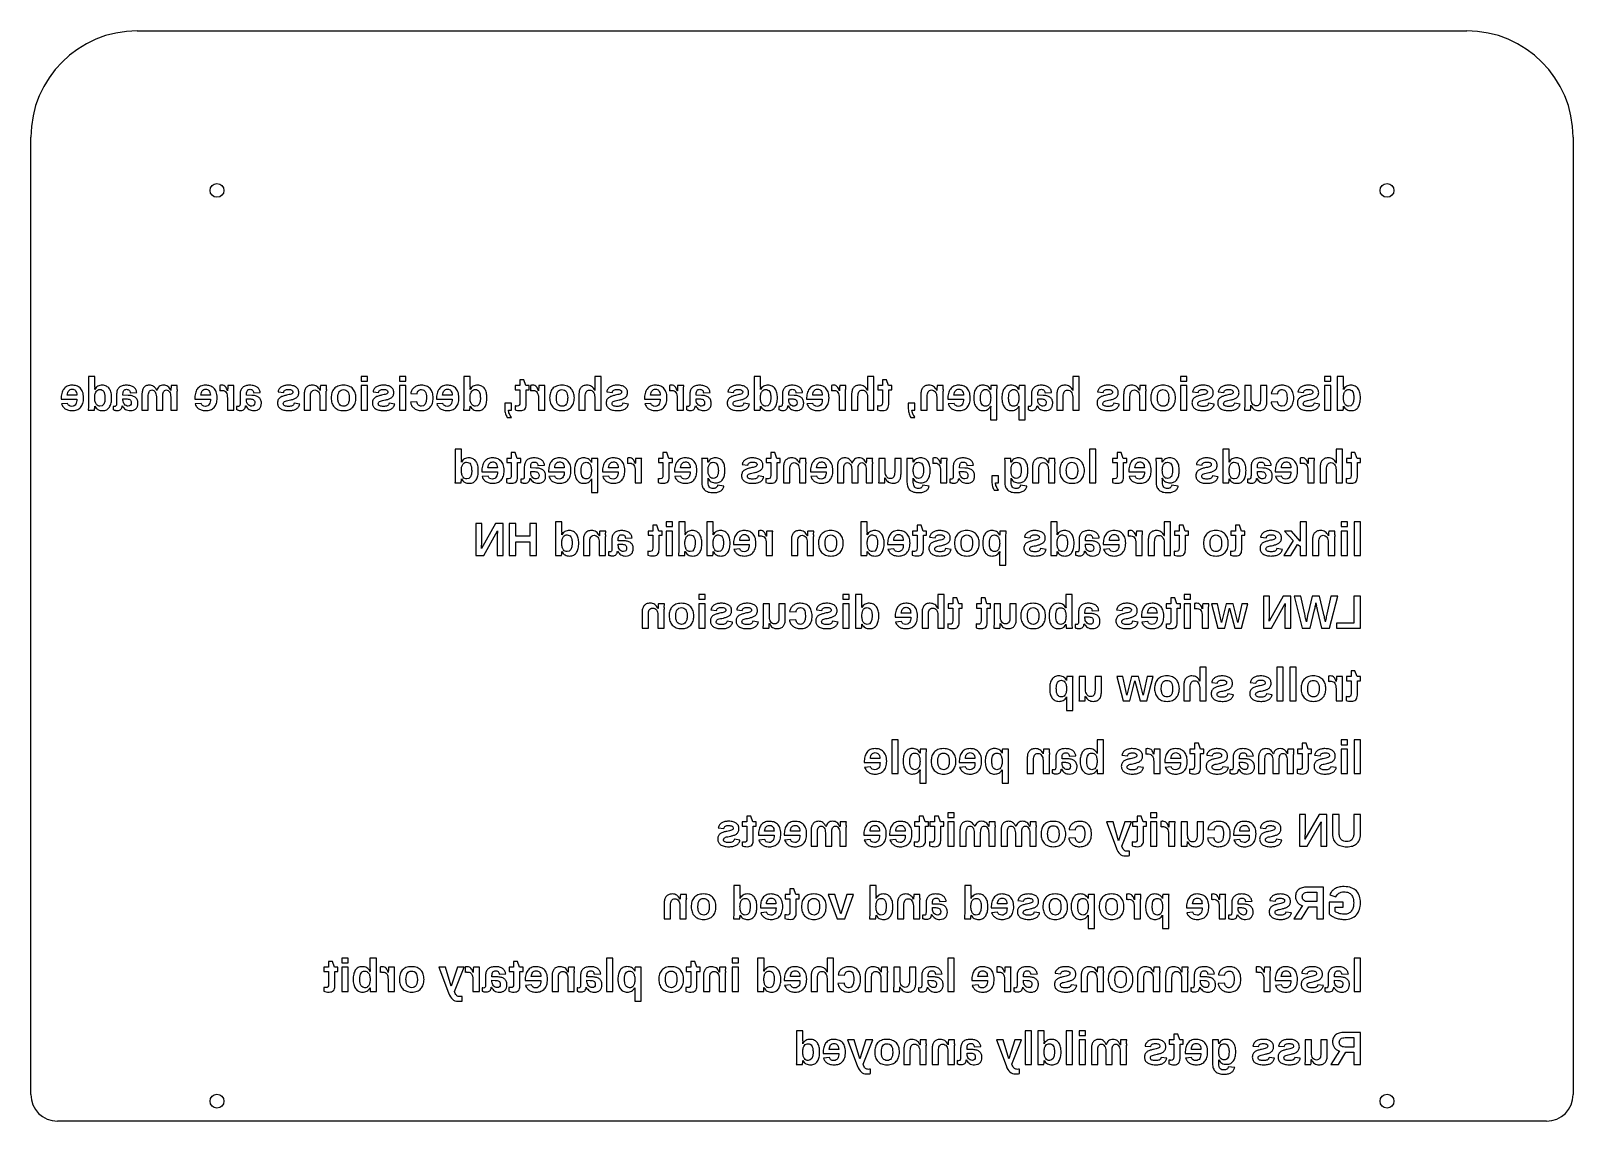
# Model space of a CAD drawing. Header units: millimetres. Extents: x 0 to 290, y 0 to 205.
import ezdxf

# ---------------------------------------------------------------- set-up
doc = ezdxf.new("R2010")
doc.units = ezdxf.units.MM
doc.layers.get('0').update_dxf_attribs({"linetype": 'CONTINUOUS', "true_color": 0x000000})

msp = doc.modelspace()

# ---------------------------------------------------------------- linework, layer by layer
for p, q in [((20, 205), (270, 205)), ((0, 5), (0, 185)), ((290, 185), (290, 5)), ((12.03, 140), (10.83, 140)), ((10.83, 140), (10.83, 134.68)), ((12.03, 138.32), (12.03, 140)), ((63.28, 140), (62.08, 140)), ((62.08, 140), (62.08, 139.12)), ((63.28, 139.12), (63.28, 140)), ((70.54, 140), (69.34, 140)), ((69.34, 140), (69.34, 139.12)), ((70.54, 139.12), (70.54, 140)), ((82.6, 140), (81.4, 140)), ((81.4, 140), (81.4, 134.68)), ((82.6, 138.32), (82.6, 140)), ((92.72, 139.37), (91.97, 139.37)), ((91.97, 139.37), (91.97, 138.29)), ((93.09, 138.29), (92.72, 139.37)), ((107.23, 140), (106.03, 140)), ((106.03, 140), (106.03, 138.27)), ((107.23, 133.68), (107.23, 140)), ((137.22, 140), (136.02, 140)), ((136.02, 140), (136.02, 134.68)), ((137.22, 138.32), (137.22, 140)), ((158.51, 140), (157.31, 140)), ((157.31, 140), (157.31, 138.27)), ((158.51, 133.68), (158.51, 140)), ((160.87, 139.37), (160.12, 139.37)), ((160.12, 139.37), (160.12, 138.29)), ((161.24, 138.29), (160.87, 139.37)), ((197.1, 140), (195.9, 140)), ((195.9, 140), (195.9, 138.27)), ((197.1, 133.68), (197.1, 140)), ((217.37, 140), (216.18, 140)), ((216.18, 140), (216.18, 139.12)), ((217.37, 139.12), (217.37, 140)), ((244.45, 140), (243.25, 140)), ((243.25, 140), (243.25, 139.12)), ((244.45, 139.12), (244.45, 140)), ((246.84, 140), (245.64, 140)), ((245.64, 140), (245.64, 134.68)), ((246.84, 138.32), (246.84, 140)), ((8.65, 136.5), (6.86, 136.5)), ((12.03, 137.56), (12.02, 137.56)), ((16.13, 136.72), (16.13, 135.04)), ((17.32, 136.47), (17.32, 136.71)), ((18.32, 136.46), (17.32, 136.47)), ((18.68, 136.95), (19.93, 137.01)), ((20.89, 136.61), (20.89, 133.68)), ((23.7, 137.37), (23.67, 137.37)), ((26.34, 137.37), (26.32, 137.37)), ((27.53, 138.29), (26.39, 138.29)), ((27.5, 133.68), (27.5, 137.26)), ((33.76, 136.5), (31.97, 136.5)), ((35.51, 138.31), (35.51, 137.31)), ((37, 137.3), (36.98, 137.3)), ((38.19, 138.29), (37.05, 138.29)), ((38.16, 133.68), (38.16, 137.21)), ((39.35, 136.72), (39.35, 135.04)), ((40.54, 136.47), (40.54, 136.71)), ((41.54, 136.46), (40.54, 136.47)), ((41.9, 136.95), (43.14, 137.01)), ((46.48, 137.13), (47.54, 137.02)), ((51.38, 136.61), (51.38, 133.68)), ((54.4, 137.37), (54.38, 137.37)), ((55.59, 138.29), (54.45, 138.29)), ((55.56, 133.68), (55.56, 137.26)), ((62.08, 139.12), (63.28, 139.12)), ((63.28, 138.29), (62.08, 138.29)), ((62.08, 138.29), (62.08, 133.68)), ((63.28, 133.68), (63.28, 138.29)), ((64.34, 137.13), (65.4, 137.02)), ((69.34, 139.12), (70.54, 139.12)), ((70.54, 138.29), (69.34, 138.29)), ((69.34, 138.29), (69.34, 133.68)), ((70.54, 133.68), (70.54, 138.29)), ((71.42, 136.84), (72.63, 136.78)), ((79.22, 136.5), (77.43, 136.5)), ((82.6, 137.56), (82.59, 137.56)), ((91.97, 138.29), (91.09, 138.29)), ((91.09, 138.29), (91.09, 137.48)), ((91.09, 137.48), (91.97, 137.48)), ((91.97, 137.48), (91.97, 135.09)), ((93.73, 138.29), (93.09, 138.29)), ((93.15, 134.76), (93.15, 137.48)), ((93.15, 137.48), (93.73, 137.48)), ((93.73, 137.48), (93.73, 138.29)), ((93.98, 138.31), (93.98, 137.31)), ((95.47, 137.3), (95.45, 137.3)), ((96.67, 138.29), (95.53, 138.29)), ((96.63, 133.68), (96.63, 137.21)), ((103.05, 136.6), (103.05, 133.68)), ((106.07, 137.37), (106.05, 137.37)), ((108.29, 137.13), (109.35, 137.02)), ((118.33, 136.5), (116.54, 136.5)), ((120.08, 138.31), (120.08, 137.31)), ((121.57, 137.3), (121.55, 137.3)), ((122.76, 138.29), (121.62, 138.29)), ((122.73, 133.68), (122.73, 137.21)), ((123.92, 136.72), (123.92, 135.04)), ((125.11, 136.47), (125.11, 136.71)), ((126.11, 136.46), (125.11, 136.47)), ((126.47, 136.95), (127.71, 137.01)), ((131.05, 137.13), (132.11, 137.02)), ((137.22, 137.56), (137.21, 137.56)), ((141.31, 136.72), (141.31, 135.04)), ((142.51, 136.47), (142.51, 136.71)), ((143.5, 136.46), (142.51, 136.47)), ((143.87, 136.95), (145.11, 137.01)), ((148.81, 136.5), (147.02, 136.5)), ((150.56, 138.31), (150.56, 137.31)), ((152.05, 137.3), (152.03, 137.3)), ((153.24, 138.29), (152.1, 138.29)), ((153.21, 133.68), (153.21, 137.21)), ((154.33, 136.6), (154.33, 133.68)), ((157.34, 137.37), (157.33, 137.37)), ((160.12, 138.29), (159.25, 138.29)), ((159.25, 138.29), (159.25, 137.48)), ((159.25, 137.48), (160.12, 137.48)), ((160.12, 137.48), (160.12, 135.09)), ((161.89, 138.29), (161.24, 138.29)), ((161.3, 134.76), (161.3, 137.48)), ((161.3, 137.48), (161.89, 137.48)), ((161.89, 137.48), (161.89, 138.29)), ((167.34, 136.61), (167.34, 133.68)), ((170.36, 137.37), (170.34, 137.37)), ((171.56, 138.29), (170.42, 138.29)), ((171.52, 133.68), (171.52, 137.26)), ((175.37, 136.5), (173.58, 136.5)), ((180.48, 137.54), (180.46, 137.54)), ((181.69, 138.29), (180.53, 138.29)), ((181.66, 131.87), (181.66, 137.23)), ((185.78, 137.54), (185.76, 137.54)), ((186.99, 138.29), (185.83, 138.29)), ((186.96, 131.87), (186.96, 137.23)), ((188.15, 136.72), (188.15, 135.04)), ((189.34, 136.47), (189.34, 136.71)), ((190.33, 136.46), (189.34, 136.47)), ((190.7, 136.95), (191.94, 137.01)), ((192.92, 136.6), (192.92, 133.68)), ((195.93, 137.37), (195.92, 137.37)), ((200.58, 137.13), (201.64, 137.02)), ((205.48, 136.61), (205.48, 133.68)), ((208.49, 137.37), (208.48, 137.37)), ((209.69, 138.29), (208.55, 138.29)), ((209.65, 133.68), (209.65, 137.26)), ((216.18, 139.12), (217.37, 139.12)), ((217.37, 138.29), (216.18, 138.29)), ((216.18, 138.29), (216.18, 133.68)), ((217.37, 133.68), (217.37, 138.29)), ((218.44, 137.13), (219.5, 137.02)), ((223.28, 137.13), (224.34, 137.02)), ((229.44, 138.29), (228.24, 138.29)), ((228.24, 138.29), (228.24, 134.71)), ((229.44, 135.82), (229.44, 138.29)), ((231.22, 138.29), (231.22, 135.7)), ((232.42, 138.29), (231.22, 138.29)), ((232.42, 135.36), (232.42, 138.29)), ((233.24, 136.84), (234.44, 136.78)), ((238.25, 137.13), (239.31, 137.02)), ((243.25, 139.12), (244.45, 139.12)), ((244.45, 138.29), (243.25, 138.29)), ((243.25, 138.29), (243.25, 133.68)), ((244.45, 133.68), (244.45, 138.29)), ((246.84, 137.56), (246.83, 137.56)), ((5.7, 135.79), (5.7, 135.75)), ((5.7, 135.75), (8.65, 135.75)), ((6.9, 134.95), (5.77, 134.85)), ((10.8, 133.68), (11.96, 133.68)), ((12.02, 134.43), (12.04, 134.43)), ((15.48, 134.39), (15.48, 133.74)), ((17.17, 134.5), (17.2, 134.5)), ((17.32, 135.81), (17.94, 135.8)), ((17.32, 135.58), (17.32, 135.81)), ((20.89, 133.68), (22.08, 133.68)), ((22.08, 133.68), (22.08, 136.26)), ((23.6, 136.21), (23.6, 133.68)), ((23.6, 133.68), (24.79, 133.68)), ((24.79, 133.68), (24.79, 136.26)), ((26.3, 136.15), (26.3, 133.68)), ((26.3, 133.68), (27.5, 133.68)), ((30.81, 135.79), (30.81, 135.75)), ((30.81, 135.75), (33.77, 135.75)), ((32.01, 134.95), (30.88, 134.85)), ((36.96, 135.94), (36.96, 133.68)), ((36.96, 133.68), (38.16, 133.68)), ((38.7, 134.39), (38.7, 133.74)), ((40.39, 134.5), (40.42, 134.5)), ((40.54, 135.81), (41.16, 135.8)), ((40.54, 135.58), (40.54, 135.81)), ((50.56, 134.83), (49.51, 134.99)), ((51.38, 133.68), (52.57, 133.68)), ((52.57, 133.68), (52.57, 136.26)), ((54.36, 136.15), (54.36, 133.68)), ((54.36, 133.68), (55.56, 133.68)), ((62.08, 133.68), (63.28, 133.68)), ((68.42, 134.83), (67.37, 134.99)), ((69.34, 133.68), (70.54, 133.68)), ((72.59, 135.27), (71.39, 135.21)), ((76.27, 135.79), (76.27, 135.75)), ((76.27, 135.75), (79.23, 135.75)), ((77.47, 134.95), (76.34, 134.85)), ((81.37, 133.68), (82.53, 133.68)), ((82.59, 134.43), (82.61, 134.43)), ((90.35, 134.98), (89.12, 134.98)), ((89.12, 134.98), (89.12, 133.96)), ((89.8, 133.68), (90.35, 133.68)), ((90.35, 133.68), (90.35, 134.98)), ((91.04, 134.49), (91.04, 133.75)), ((95.44, 135.94), (95.44, 133.68)), ((95.44, 133.68), (96.63, 133.68)), ((103.05, 133.68), (104.24, 133.68)), ((104.24, 133.68), (104.24, 136.26)), ((106.03, 136.15), (106.03, 133.68)), ((106.03, 133.68), (107.23, 133.68)), ((112.37, 134.83), (111.32, 134.99)), ((115.38, 135.79), (115.38, 135.75)), ((115.38, 135.75), (118.34, 135.75)), ((116.58, 134.95), (115.45, 134.85)), ((121.53, 135.94), (121.53, 133.68)), ((121.53, 133.68), (122.73, 133.68)), ((123.27, 134.39), (123.27, 133.74)), ((124.96, 134.5), (124.99, 134.5)), ((125.11, 135.81), (125.73, 135.8)), ((125.11, 135.58), (125.11, 135.81)), ((135.13, 134.83), (134.08, 134.99)), ((135.98, 133.68), (137.14, 133.68)), ((137.21, 134.43), (137.22, 134.43)), ((140.67, 134.39), (140.67, 133.74)), ((142.36, 134.5), (142.39, 134.5)), ((142.51, 135.81), (143.12, 135.8)), ((142.51, 135.58), (142.51, 135.81)), ((145.86, 135.79), (145.86, 135.75)), ((145.86, 135.75), (148.82, 135.75)), ((147.06, 134.95), (145.93, 134.85)), ((152.01, 135.94), (152.01, 133.68)), ((152.01, 133.68), (153.21, 133.68)), ((154.33, 133.68), (155.52, 133.68)), ((155.52, 133.68), (155.52, 136.26)), ((157.31, 136.15), (157.31, 133.68)), ((157.31, 133.68), (158.51, 133.68)), ((159.2, 134.49), (159.2, 133.75)), ((166.22, 134.98), (164.99, 134.98)), ((164.99, 134.98), (164.99, 133.96)), ((165.68, 133.68), (166.22, 133.68)), ((166.22, 133.68), (166.22, 134.98)), ((167.34, 133.68), (168.54, 133.68)), ((168.54, 133.68), (168.54, 136.26)), ((170.33, 136.15), (170.33, 133.68)), ((170.33, 133.68), (171.52, 133.68)), ((172.42, 135.79), (172.42, 135.75)), ((172.42, 135.75), (175.37, 135.75)), ((173.62, 134.95), (172.49, 134.85)), ((180.46, 134.41), (180.49, 134.41)), ((180.46, 133.64), (180.46, 131.87)), ((185.76, 134.41), (185.79, 134.41)), ((185.76, 133.64), (185.76, 131.87)), ((187.5, 134.39), (187.5, 133.74)), ((189.19, 134.5), (189.22, 134.5)), ((189.34, 135.81), (189.96, 135.8)), ((189.34, 135.58), (189.34, 135.81)), ((192.92, 133.68), (194.11, 133.68)), ((194.11, 133.68), (194.11, 136.26)), ((195.9, 136.15), (195.9, 133.68)), ((195.9, 133.68), (197.1, 133.68)), ((204.66, 134.83), (203.61, 134.99)), ((205.48, 133.68), (206.67, 133.68)), ((206.67, 133.68), (206.67, 136.26)), ((208.46, 136.15), (208.46, 133.68)), ((208.46, 133.68), (209.65, 133.68)), ((216.18, 133.68), (217.37, 133.68)), ((222.52, 134.83), (221.46, 134.99)), ((227.36, 134.83), (226.3, 134.99)), ((228.21, 133.68), (229.35, 133.68)), ((229.4, 134.6), (229.42, 134.6)), ((234.41, 135.27), (233.2, 135.21)), ((242.33, 134.83), (241.28, 134.99)), ((243.25, 133.68), (244.45, 133.68)), ((245.61, 133.68), (246.76, 133.68)), ((246.83, 134.43), (246.84, 134.43)), ((89.58, 132.33), (90.37, 132.33)), ((165.45, 132.33), (166.24, 132.33)), ((180.46, 131.87), (181.66, 131.87)), ((185.76, 131.87), (186.96, 131.87)), ((80.98, 126.33), (79.78, 126.33)), ((79.78, 126.33), (79.78, 121.02)), ((80.98, 124.65), (80.98, 126.33)), ((91.09, 125.7), (90.34, 125.7)), ((90.34, 125.7), (90.34, 124.62)), ((91.47, 124.62), (91.09, 125.7)), ((119.61, 125.7), (118.86, 125.7)), ((118.86, 125.7), (118.86, 124.62)), ((119.98, 124.62), (119.61, 125.7)), ((139.88, 125.7), (139.14, 125.7)), ((139.14, 125.7), (139.14, 124.62)), ((140.26, 124.62), (139.88, 125.7)), ((200.25, 126.33), (199.05, 126.33)), ((199.05, 126.33), (199.05, 120.01)), ((200.25, 120.01), (200.25, 126.33)), ((205.03, 125.7), (204.28, 125.7)), ((204.28, 125.7), (204.28, 124.62)), ((205.4, 124.62), (205.03, 125.7)), ((225.33, 126.33), (224.13, 126.33)), ((224.13, 126.33), (224.13, 121.02)), ((225.33, 124.65), (225.33, 126.33)), ((246.62, 126.33), (245.42, 126.33)), ((245.42, 126.33), (245.42, 124.61)), ((246.62, 120.01), (246.62, 126.33)), ((248.98, 125.7), (248.23, 125.7)), ((248.23, 125.7), (248.23, 124.62)), ((249.36, 124.62), (248.98, 125.7)), ((80.98, 123.89), (80.97, 123.89)), ((84.78, 122.12), (84.78, 122.09)), ((84.78, 122.09), (87.74, 122.09)), ((87.73, 122.84), (85.94, 122.84)), ((90.34, 124.62), (89.47, 124.62)), ((89.47, 124.62), (89.47, 123.81)), ((89.47, 123.81), (90.34, 123.81)), ((90.34, 123.81), (90.34, 121.42)), ((92.11, 124.62), (91.47, 124.62)), ((91.53, 121.09), (91.53, 123.81)), ((91.53, 123.81), (92.11, 123.81)), ((92.11, 123.81), (92.11, 124.62)), ((92.79, 123.05), (92.79, 121.38)), ((93.99, 122.81), (93.99, 123.04)), ((94.98, 122.79), (93.99, 122.81)), ((93.99, 122.15), (94.6, 122.14)), ((93.99, 121.91), (93.99, 122.15)), ((95.34, 123.28), (96.59, 123.34)), ((97.34, 122.12), (97.34, 122.09)), ((97.34, 122.09), (100.3, 122.09)), ((100.29, 122.84), (98.5, 122.84)), ((105.41, 123.87), (105.39, 123.87)), ((106.62, 124.62), (105.46, 124.62)), ((106.58, 118.2), (106.58, 123.56)), ((107.48, 122.12), (107.48, 122.09)), ((107.48, 122.09), (110.44, 122.09)), ((110.43, 122.84), (108.64, 122.84)), ((112.17, 124.65), (112.17, 123.65)), ((113.63, 122.28), (113.63, 120.01)), ((113.66, 123.64), (113.65, 123.64)), ((114.86, 124.62), (113.72, 124.62)), ((114.83, 120.01), (114.83, 123.54)), ((118.86, 124.62), (117.99, 124.62)), ((117.99, 124.62), (117.99, 123.81)), ((117.99, 123.81), (118.86, 123.81)), ((118.86, 123.81), (118.86, 121.42)), ((120.63, 124.62), (119.98, 124.62)), ((120.04, 121.09), (120.04, 123.81)), ((120.04, 123.81), (120.63, 123.81)), ((120.63, 123.81), (120.63, 124.62)), ((121.02, 122.12), (121.02, 122.09)), ((121.02, 122.09), (123.98, 122.09)), ((123.97, 122.84), (122.18, 122.84)), ((127.26, 124.62), (126.13, 124.62)), ((126.15, 123.56), (126.15, 120.15)), ((127.34, 123.88), (127.32, 123.88)), ((133.74, 123.47), (134.81, 123.36)), ((139.14, 124.62), (138.26, 124.62)), ((138.26, 124.62), (138.26, 123.81)), ((138.26, 123.81), (139.14, 123.81)), ((139.14, 123.81), (139.14, 121.42)), ((140.9, 124.62), (140.26, 124.62)), ((140.32, 121.09), (140.32, 123.81)), ((140.32, 123.81), (140.9, 123.81)), ((140.9, 123.81), (140.9, 124.62)), ((141.52, 122.94), (141.52, 120.01)), ((142.71, 120.01), (142.71, 122.6)), ((144.5, 122.48), (144.5, 120.01)), ((144.54, 123.71), (144.52, 123.71)), ((145.73, 124.62), (144.59, 124.62)), ((145.7, 120.01), (145.7, 123.59)), ((146.59, 122.12), (146.59, 122.09)), ((146.59, 122.09), (149.55, 122.09)), ((149.54, 122.84), (147.75, 122.84)), ((151.65, 122.94), (151.65, 120.01)), ((152.84, 120.01), (152.84, 122.6)), ((154.35, 122.54), (154.35, 120.01)), ((154.45, 123.71), (154.43, 123.71)), ((155.54, 120.01), (155.54, 122.6)), ((157.06, 122.48), (157.06, 120.01)), ((157.09, 123.71), (157.08, 123.71)), ((158.29, 124.62), (157.15, 124.62)), ((158.26, 120.01), (158.26, 123.59)), ((160.64, 124.62), (159.44, 124.62)), ((159.44, 124.62), (159.44, 121.04)), ((160.64, 122.15), (160.64, 124.62)), ((162.43, 124.62), (162.43, 122.04)), ((163.62, 124.62), (162.43, 124.62)), ((163.62, 121.7), (163.62, 124.62)), ((165.85, 124.62), (164.72, 124.62)), ((164.74, 123.56), (164.74, 120.15)), ((165.93, 123.88), (165.91, 123.88)), ((169.6, 124.65), (169.6, 123.65)), ((171.06, 122.28), (171.06, 120.01)), ((171.09, 123.64), (171.07, 123.64)), ((172.29, 124.62), (171.15, 124.62)), ((172.25, 120.01), (172.25, 123.54)), ((173.44, 123.05), (173.44, 121.38)), ((174.64, 122.81), (174.64, 123.04)), ((175.63, 122.79), (174.64, 122.81)), ((174.64, 122.15), (175.25, 122.14)), ((174.64, 121.91), (174.64, 122.15)), ((175.99, 123.28), (177.24, 123.34)), ((184.23, 124.62), (183.1, 124.62)), ((183.12, 123.56), (183.12, 120.15)), ((184.31, 123.88), (184.29, 123.88)), ((188.35, 122.94), (188.35, 120.01)), ((189.54, 120.01), (189.54, 122.6)), ((191.33, 122.48), (191.33, 120.01)), ((191.37, 123.71), (191.35, 123.71)), ((192.56, 124.62), (191.42, 124.62)), ((192.53, 120.01), (192.53, 123.59)), ((204.28, 124.62), (203.41, 124.62)), ((203.41, 124.62), (203.41, 123.81)), ((203.41, 123.81), (204.28, 123.81)), ((204.28, 123.81), (204.28, 121.42)), ((206.05, 124.62), (205.4, 124.62)), ((205.46, 121.09), (205.46, 123.81)), ((205.46, 123.81), (206.05, 123.81)), ((206.05, 123.81), (206.05, 124.62)), ((206.44, 122.12), (206.44, 122.09)), ((206.44, 122.09), (209.4, 122.09)), ((209.39, 122.84), (207.6, 122.84)), ((212.68, 124.62), (211.55, 124.62)), ((211.57, 123.56), (211.57, 120.15)), ((212.76, 123.88), (212.74, 123.88)), ((219.17, 123.47), (220.23, 123.36)), ((225.33, 123.89), (225.32, 123.89)), ((229.43, 123.05), (229.43, 121.38)), ((230.62, 122.81), (230.62, 123.04)), ((231.62, 122.79), (230.62, 122.81)), ((230.62, 122.15), (231.24, 122.14)), ((230.62, 121.91), (230.62, 122.15)), ((231.98, 123.28), (233.23, 123.34)), ((233.98, 122.12), (233.98, 122.09)), ((233.98, 122.09), (236.93, 122.09)), ((236.92, 122.84), (235.14, 122.84)), ((238.67, 124.65), (238.67, 123.65)), ((240.12, 122.28), (240.12, 120.01)), ((240.16, 123.64), (240.14, 123.64)), ((241.36, 124.62), (240.21, 124.62)), ((241.32, 120.01), (241.32, 123.54)), ((242.44, 122.94), (242.44, 120.01)), ((243.63, 120.01), (243.63, 122.59)), ((245.42, 122.48), (245.42, 120.01)), ((245.46, 123.7), (245.44, 123.7)), ((248.23, 124.62), (247.36, 124.62)), ((247.36, 124.62), (247.36, 123.81)), ((247.36, 123.81), (248.23, 123.81)), ((248.23, 123.81), (248.23, 121.42)), ((250, 124.62), (249.36, 124.62)), ((249.42, 121.09), (249.42, 123.81)), ((249.42, 123.81), (250, 123.81)), ((250, 123.81), (250, 124.62)), ((79.75, 120.01), (80.9, 120.01)), ((80.97, 120.76), (80.98, 120.76)), ((85.98, 121.28), (84.85, 121.18)), ((89.42, 120.82), (89.42, 120.08)), ((92.15, 120.72), (92.15, 120.07)), ((93.84, 120.84), (93.87, 120.84)), ((98.54, 121.28), (97.41, 121.18)), ((105.39, 120.75), (105.41, 120.75)), ((105.39, 119.97), (105.39, 118.2)), ((108.68, 121.28), (107.55, 121.18)), ((113.63, 120.01), (114.83, 120.01)), ((117.93, 120.82), (117.93, 120.08)), ((122.22, 121.28), (121.09, 121.18)), ((127.33, 120.87), (127.34, 120.87)), ((127.34, 120.17), (127.34, 120.41)), ((130.32, 119.4), (129.13, 119.55)), ((137.82, 121.16), (136.77, 121.32)), ((138.21, 120.82), (138.21, 120.08)), ((141.52, 120.01), (142.71, 120.01)), ((144.5, 120.01), (145.7, 120.01)), ((147.79, 121.28), (146.66, 121.18)), ((151.65, 120.01), (152.84, 120.01)), ((154.35, 120.01), (155.54, 120.01)), ((157.06, 120.01), (158.26, 120.01)), ((159.41, 120.01), (160.55, 120.01)), ((160.6, 120.93), (160.62, 120.93)), ((165.92, 120.87), (165.93, 120.87)), ((165.93, 120.17), (165.93, 120.41)), ((168.91, 119.4), (167.71, 119.55)), ((171.06, 120.01), (172.25, 120.01)), ((172.8, 120.72), (172.8, 120.07)), ((174.49, 120.84), (174.51, 120.84)), ((181.93, 121.31), (180.7, 121.31)), ((180.7, 121.31), (180.7, 120.29)), ((181.38, 120.01), (181.93, 120.01)), ((181.93, 120.01), (181.93, 121.31)), ((184.3, 120.87), (184.31, 120.87)), ((184.31, 120.17), (184.31, 120.41)), ((187.29, 119.4), (186.09, 119.55)), ((188.35, 120.01), (189.54, 120.01)), ((191.33, 120.01), (192.53, 120.01)), ((199.05, 120.01), (200.25, 120.01)), ((203.36, 120.82), (203.36, 120.08)), ((207.64, 121.28), (206.51, 121.18)), ((212.75, 120.87), (212.76, 120.87)), ((212.76, 120.17), (212.76, 120.41)), ((215.74, 119.4), (214.55, 119.55)), ((223.24, 121.16), (222.19, 121.32)), ((224.1, 120.01), (225.25, 120.01)), ((225.32, 120.76), (225.34, 120.76)), ((228.78, 120.72), (228.78, 120.07)), ((230.47, 120.84), (230.5, 120.84)), ((235.17, 121.28), (234.04, 121.18)), ((240.12, 120.01), (241.32, 120.01)), ((242.44, 120.01), (243.63, 120.01)), ((245.42, 120.01), (246.62, 120.01)), ((247.31, 120.82), (247.31, 120.08)), ((105.39, 118.2), (106.58, 118.2)), ((181.16, 118.66), (181.95, 118.66)), ((84.79, 112.35), (83.67, 112.35)), ((83.67, 112.35), (83.67, 106.35)), ((87.36, 112.35), (84.71, 107.69)), ((84.79, 108.86), (84.79, 112.35)), ((85.15, 106.35), (87.76, 110.97)), ((88.8, 112.35), (87.36, 112.35)), ((88.8, 106.35), (88.8, 112.35)), ((91.21, 112.35), (89.95, 112.35)), ((89.95, 112.35), (89.95, 106.35)), ((91.21, 109.96), (91.21, 112.35)), ((95.08, 112.35), (93.82, 112.35)), ((93.82, 112.35), (93.82, 109.96)), ((95.08, 106.35), (95.08, 112.35)), ((99.86, 112.67), (98.66, 112.67)), ((98.66, 112.67), (98.66, 107.35)), ((99.86, 110.23), (99.85, 110.23)), ((99.86, 110.98), (99.86, 112.67)), ((108.1, 110.95), (106.96, 110.95)), ((116.94, 110.95), (116.07, 110.95)), ((116.07, 110.95), (116.07, 110.15)), ((117.69, 112.04), (116.94, 112.04)), ((116.94, 112.04), (116.94, 110.95)), ((118.07, 110.95), (117.69, 112.04)), ((118.71, 110.95), (118.07, 110.95)), ((118.71, 110.15), (118.71, 110.95)), ((120.63, 112.67), (119.43, 112.67)), ((119.43, 112.67), (119.43, 111.78)), ((119.43, 111.78), (120.63, 111.78)), ((120.63, 110.95), (119.43, 110.95)), ((119.43, 110.95), (119.43, 106.35)), ((120.63, 111.78), (120.63, 112.67)), ((120.63, 106.35), (120.63, 110.95)), ((123.01, 112.67), (121.82, 112.67)), ((121.82, 112.67), (121.82, 107.35)), ((123.01, 110.23), (123, 110.23)), ((123.01, 110.98), (123.01, 112.67)), ((128.31, 112.67), (127.11, 112.67)), ((127.11, 112.67), (127.11, 107.35)), ((128.31, 110.23), (128.3, 110.23)), ((128.31, 110.98), (128.31, 112.67)), ((136.81, 110.98), (136.81, 109.98)), ((139.5, 110.95), (138.36, 110.95)), ((147.22, 110.95), (146.07, 110.95)), ((157.28, 112.67), (156.09, 112.67)), ((156.09, 112.67), (156.09, 107.35)), ((157.28, 110.98), (157.28, 112.67)), ((157.28, 110.23), (157.28, 110.23)), ((166.65, 110.95), (165.78, 110.95)), ((165.78, 110.95), (165.78, 110.15)), ((167.4, 112.04), (166.65, 112.04)), ((166.65, 112.04), (166.65, 110.95)), ((167.78, 110.95), (167.4, 112.04)), ((168.42, 110.95), (167.78, 110.95)), ((168.42, 110.15), (168.42, 110.95)), ((182.17, 110.2), (182.15, 110.2)), ((183.38, 110.95), (182.22, 110.95)), ((193, 112.67), (191.8, 112.67)), ((191.8, 112.67), (191.8, 107.35)), ((193, 110.23), (192.99, 110.23)), ((193, 110.98), (193, 112.67)), ((206.34, 110.98), (206.34, 109.98)), ((209.02, 110.95), (207.88, 110.95)), ((214.29, 112.67), (213.09, 112.67)), ((213.09, 112.67), (213.09, 110.94)), ((214.29, 106.35), (214.29, 112.67)), ((215.9, 110.95), (215.03, 110.95)), ((215.03, 110.95), (215.03, 110.15)), ((216.65, 112.04), (215.9, 112.04)), ((215.9, 112.04), (215.9, 110.95)), ((217.03, 110.95), (216.65, 112.04)), ((217.67, 110.95), (217.03, 110.95)), ((217.67, 110.15), (217.67, 110.95)), ((226.5, 110.95), (225.62, 110.95)), ((225.62, 110.95), (225.62, 110.15)), ((227.25, 112.04), (226.5, 112.04)), ((226.5, 112.04), (226.5, 110.95)), ((227.62, 110.95), (227.25, 112.04)), ((228.26, 110.95), (227.62, 110.95)), ((228.26, 110.15), (228.26, 110.95)), ((237.02, 110.95), (235.74, 110.95)), ((235.74, 110.95), (237.35, 109.16)), ((238.67, 109.05), (237.02, 110.95)), ((239.86, 112.67), (238.67, 112.67)), ((238.67, 112.67), (238.67, 109.05)), ((239.86, 106.35), (239.86, 112.67)), ((245.19, 110.95), (244.05, 110.95)), ((247.58, 112.67), (246.38, 112.67)), ((246.38, 112.67), (246.38, 111.78)), ((246.38, 111.78), (247.58, 111.78)), ((247.58, 110.95), (246.38, 110.95)), ((246.38, 110.95), (246.38, 106.35)), ((247.58, 111.78), (247.58, 112.67)), ((247.58, 106.35), (247.58, 110.95)), ((250, 112.67), (248.8, 112.67)), ((248.8, 112.67), (248.8, 106.35)), ((250, 106.35), (250, 112.67)), ((87.68, 109.89), (87.68, 106.35)), ((93.82, 109.96), (91.21, 109.96)), ((91.21, 106.35), (91.21, 108.92)), ((91.21, 108.92), (93.82, 108.92)), ((93.82, 108.92), (93.82, 106.35)), ((103.89, 109.27), (103.89, 106.35)), ((105.08, 106.35), (105.08, 108.93)), ((106.87, 108.82), (106.87, 106.35)), ((106.91, 110.04), (106.89, 110.04)), ((108.07, 106.35), (108.07, 109.92)), ((109.25, 109.39), (109.25, 107.71)), ((110.45, 109.14), (110.45, 109.37)), ((111.44, 109.12), (110.45, 109.14)), ((110.45, 108.48), (111.06, 108.47)), ((110.45, 108.25), (110.45, 108.48)), ((111.81, 109.61), (113.05, 109.67)), ((116.07, 110.15), (116.94, 110.15)), ((116.94, 110.15), (116.94, 107.75)), ((118.13, 107.43), (118.13, 110.15)), ((118.13, 110.15), (118.71, 110.15)), ((132.12, 108.46), (132.12, 108.42)), ((132.12, 108.42), (135.07, 108.42)), ((133.32, 107.61), (132.19, 107.51)), ((135.07, 109.17), (133.28, 109.17)), ((138.27, 108.61), (138.27, 106.35)), ((138.3, 109.97), (138.28, 109.97)), ((139.46, 106.35), (139.46, 109.87)), ((143, 109.27), (143, 106.35)), ((144.2, 106.35), (144.2, 108.93)), ((145.98, 108.82), (145.98, 106.35)), ((146.02, 110.04), (146, 110.04)), ((147.18, 106.35), (147.18, 109.92)), ((161.09, 108.46), (161.09, 108.42)), ((161.09, 108.42), (164.05, 108.42)), ((162.29, 107.61), (161.16, 107.51)), ((164.04, 109.17), (162.25, 109.17)), ((165.78, 110.15), (166.65, 110.15)), ((166.65, 110.15), (166.65, 107.75)), ((167.83, 107.43), (167.83, 110.15)), ((167.83, 110.15), (168.42, 110.15)), ((168.98, 109.8), (170.04, 109.69)), ((173.06, 107.5), (172.01, 107.65)), ((183.35, 104.54), (183.35, 109.89)), ((186.83, 109.8), (187.89, 109.69)), ((190.91, 107.5), (189.86, 107.65)), ((197.1, 109.39), (197.1, 107.71)), ((198.29, 109.14), (198.29, 109.37)), ((199.28, 109.12), (198.29, 109.14)), ((198.29, 108.48), (198.91, 108.47)), ((198.29, 108.25), (198.29, 108.48)), ((199.65, 109.61), (200.89, 109.67)), ((201.65, 108.46), (201.65, 108.42)), ((201.65, 108.42), (204.6, 108.42)), ((202.84, 107.61), (201.71, 107.51)), ((204.59, 109.17), (202.8, 109.17)), ((207.79, 108.61), (207.79, 106.35)), ((207.83, 109.97), (207.81, 109.97)), ((208.99, 106.35), (208.99, 109.87)), ((210.11, 109.27), (210.11, 106.35)), ((211.3, 106.35), (211.3, 108.93)), ((213.09, 108.81), (213.09, 106.35)), ((213.13, 110.04), (213.11, 110.04)), ((215.03, 110.15), (215.9, 110.15)), ((215.9, 110.15), (215.9, 107.75)), ((217.09, 107.43), (217.09, 110.15)), ((217.09, 110.15), (217.67, 110.15)), ((225.62, 110.15), (226.5, 110.15)), ((226.5, 110.15), (226.5, 107.75)), ((227.68, 107.43), (227.68, 110.15)), ((227.68, 110.15), (228.26, 110.15)), ((231.24, 109.8), (232.31, 109.69)), ((235.32, 107.5), (234.27, 107.65)), ((237.35, 109.16), (235.61, 106.35)), ((236.92, 106.35), (238.15, 108.43)), ((238.15, 108.43), (238.67, 108.08)), ((238.67, 108.08), (238.67, 106.35)), ((240.98, 109.27), (240.98, 106.35)), ((242.17, 106.35), (242.17, 108.93)), ((243.96, 108.82), (243.96, 106.35)), ((244, 110.04), (243.98, 110.04)), ((245.16, 106.35), (245.16, 109.92)), ((83.67, 106.35), (85.15, 106.35)), ((87.68, 106.35), (88.8, 106.35)), ((89.95, 106.35), (91.21, 106.35)), ((93.82, 106.35), (95.08, 106.35)), ((98.63, 106.35), (99.79, 106.35)), ((99.85, 107.1), (99.87, 107.1)), ((103.89, 106.35), (105.08, 106.35)), ((106.87, 106.35), (108.07, 106.35)), ((108.61, 107.05), (108.61, 106.41)), ((110.3, 107.17), (110.33, 107.17)), ((116.02, 107.16), (116.02, 106.42)), ((119.43, 106.35), (120.63, 106.35)), ((121.78, 106.35), (122.94, 106.35)), ((123, 107.1), (123.02, 107.1)), ((127.08, 106.35), (128.24, 106.35)), ((128.3, 107.1), (128.32, 107.1)), ((138.27, 106.35), (139.46, 106.35)), ((143, 106.35), (144.2, 106.35)), ((145.98, 106.35), (147.18, 106.35)), ((156.05, 106.35), (157.21, 106.35)), ((157.28, 107.1), (157.29, 107.1)), ((165.73, 107.16), (165.73, 106.42)), ((182.15, 107.08), (182.18, 107.08)), ((182.15, 106.3), (182.15, 104.54)), ((182.15, 104.54), (183.35, 104.54)), ((191.77, 106.35), (192.92, 106.35)), ((192.99, 107.1), (193, 107.1)), ((196.45, 107.05), (196.45, 106.41)), ((198.14, 107.17), (198.17, 107.17)), ((207.79, 106.35), (208.99, 106.35)), ((210.11, 106.35), (211.3, 106.35)), ((213.09, 106.35), (214.29, 106.35)), ((214.98, 107.16), (214.98, 106.42)), ((225.57, 107.16), (225.57, 106.42)), ((235.61, 106.35), (236.92, 106.35)), ((238.67, 106.35), (239.86, 106.35)), ((240.98, 106.35), (242.17, 106.35)), ((243.96, 106.35), (245.16, 106.35)), ((246.38, 106.35), (247.58, 106.35)), ((248.8, 106.35), (250, 106.35)), ((126.81, 99), (125.62, 99)), ((125.62, 99), (125.62, 98.12)), ((126.81, 98.12), (126.81, 99)), ((153.89, 99), (152.7, 99)), ((152.7, 99), (152.7, 98.12)), ((153.89, 98.12), (153.89, 99)), ((156.28, 99), (155.08, 99)), ((155.08, 99), (155.08, 93.68)), ((156.28, 97.32), (156.28, 99)), ((171.75, 99), (170.55, 99)), ((170.55, 99), (170.55, 97.28)), ((171.75, 92.68), (171.75, 99)), ((195.82, 99), (194.62, 99)), ((194.62, 99), (194.62, 97.24)), ((195.82, 93.73), (195.82, 99)), ((218.06, 99), (216.86, 99)), ((216.86, 99), (216.86, 98.12)), ((218.06, 98.12), (218.06, 99)), ((232.91, 98.68), (231.79, 98.68)), ((231.79, 98.68), (231.79, 92.68)), ((235.48, 98.68), (232.83, 94.02)), ((232.91, 95.19), (232.91, 98.68)), ((236.92, 98.68), (235.48, 98.68)), ((236.92, 92.68), (236.92, 98.68)), ((238.79, 98.68), (237.52, 98.68)), ((237.52, 98.68), (239.07, 92.68)), ((239.52, 95.34), (238.79, 98.68)), ((240.91, 98.68), (240.15, 95.49)), ((242.32, 98.68), (240.91, 98.68)), ((243.06, 95.49), (242.32, 98.68)), ((244.46, 98.68), (243.71, 95.34)), ((244.19, 92.68), (245.74, 98.68)), ((245.74, 98.68), (244.46, 98.68)), ((250, 98.68), (248.74, 98.68)), ((248.74, 98.68), (248.74, 93.65)), ((250, 92.68), (250, 98.68)), ((117.93, 96.37), (117.92, 96.37)), ((119.13, 97.29), (117.99, 97.29)), ((119.1, 92.68), (119.1, 96.26)), ((125.62, 98.12), (126.81, 98.12)), ((126.81, 97.29), (125.62, 97.29)), ((125.62, 97.29), (125.62, 92.68)), ((126.81, 92.68), (126.81, 97.29)), ((127.88, 96.13), (128.94, 96.02)), ((132.72, 96.13), (133.78, 96.02)), ((138.88, 97.29), (137.68, 97.29)), ((137.68, 97.29), (137.68, 93.71)), ((138.88, 94.82), (138.88, 97.29)), ((140.66, 97.29), (140.66, 94.7)), ((141.86, 97.29), (140.66, 97.29)), ((141.86, 94.36), (141.86, 97.29)), ((142.68, 95.84), (143.89, 95.78)), ((147.7, 96.13), (148.76, 96.02)), ((152.7, 98.12), (153.89, 98.12)), ((153.89, 97.29), (152.7, 97.29)), ((152.7, 97.29), (152.7, 92.68)), ((153.89, 92.68), (153.89, 97.29)), ((156.28, 96.56), (156.27, 96.56)), ((170.59, 96.37), (170.57, 96.37)), ((173.36, 97.29), (172.49, 97.29)), ((172.49, 97.29), (172.49, 96.48)), ((172.49, 96.48), (173.36, 96.48)), ((174.11, 98.37), (173.36, 98.37)), ((173.36, 98.37), (173.36, 97.29)), ((173.36, 96.48), (173.36, 94.09)), ((174.49, 97.29), (174.11, 98.37)), ((175.13, 97.29), (174.49, 97.29)), ((174.55, 93.76), (174.55, 96.48)), ((174.55, 96.48), (175.13, 96.48)), ((175.13, 96.48), (175.13, 97.29)), ((178.66, 97.29), (177.79, 97.29)), ((177.79, 97.29), (177.79, 96.48)), ((177.79, 96.48), (178.66, 96.48)), ((179.41, 98.37), (178.66, 98.37)), ((178.66, 98.37), (178.66, 97.29)), ((178.66, 96.48), (178.66, 94.09)), ((179.78, 97.29), (179.41, 98.37)), ((180.43, 97.29), (179.78, 97.29)), ((179.84, 93.76), (179.84, 96.48)), ((179.84, 96.48), (180.43, 96.48)), ((180.43, 96.48), (180.43, 97.29)), ((182.31, 97.29), (181.11, 97.29)), ((181.11, 97.29), (181.11, 93.71)), ((182.31, 94.82), (182.31, 97.29)), ((184.09, 97.29), (184.09, 94.7)), ((185.29, 97.29), (184.09, 97.29)), ((185.29, 94.36), (185.29, 97.29)), ((194.64, 96.49), (194.62, 96.49)), ((197, 95.72), (197, 94.04)), ((198.2, 95.47), (198.2, 95.71)), ((199.56, 95.95), (200.8, 96.01)), ((204.14, 96.13), (205.2, 96.02)), ((214.37, 97.29), (213.5, 97.29)), ((213.5, 97.29), (213.5, 96.48)), ((213.5, 96.48), (214.37, 96.48)), ((215.12, 98.37), (214.37, 98.37)), ((214.37, 98.37), (214.37, 97.29)), ((214.37, 96.48), (214.37, 94.09)), ((215.5, 97.29), (215.12, 98.37)), ((216.14, 97.29), (215.5, 97.29)), ((215.56, 93.76), (215.56, 96.48)), ((215.56, 96.48), (216.14, 96.48)), ((216.14, 96.48), (216.14, 97.29)), ((216.86, 98.12), (218.06, 98.12)), ((218.06, 97.29), (216.86, 97.29)), ((216.86, 97.29), (216.86, 92.68)), ((218.06, 92.68), (218.06, 97.29)), ((218.8, 97.31), (218.8, 96.31)), ((220.3, 96.3), (220.28, 96.3)), ((221.49, 97.29), (220.35, 97.29)), ((221.46, 92.68), (221.46, 96.21)), ((223.11, 97.29), (222, 97.29)), ((222, 97.29), (223.21, 92.68)), ((223.89, 93.77), (223.11, 97.29)), ((224.77, 97.29), (223.89, 93.77)), ((224.48, 92.68), (225.41, 96.44)), ((226.06, 97.29), (224.77, 97.29)), ((225.41, 96.44), (226.37, 92.68)), ((226.95, 93.77), (226.06, 97.29)), ((227.7, 97.29), (226.95, 93.77)), ((227.64, 92.68), (228.83, 97.29)), ((228.83, 97.29), (227.7, 97.29)), ((233.27, 92.68), (235.88, 97.3)), ((235.8, 96.22), (235.8, 92.68)), ((240.56, 92.68), (241.37, 96.15)), ((241.89, 96.15), (242.7, 92.68)), ((114.92, 95.61), (114.92, 92.68)), ((116.11, 92.68), (116.11, 95.26)), ((117.9, 95.15), (117.9, 92.68)), ((131.96, 93.83), (130.91, 93.99)), ((136.8, 93.83), (135.75, 93.99)), ((138.84, 93.6), (138.86, 93.6)), ((143.85, 94.27), (142.65, 94.21)), ((151.78, 93.83), (150.72, 93.99)), ((156.27, 93.43), (156.29, 93.43)), ((162.51, 94.79), (162.51, 94.75)), ((162.51, 94.75), (165.46, 94.75)), ((163.7, 93.95), (162.58, 93.85)), ((165.45, 95.5), (163.67, 95.5)), ((167.57, 95.6), (167.57, 92.68)), ((168.76, 92.68), (168.76, 95.26)), ((170.55, 95.15), (170.55, 92.68)), ((172.44, 93.49), (172.44, 92.75)), ((177.74, 93.49), (177.74, 92.75)), ((182.27, 93.6), (182.29, 93.6)), ((194.62, 93.42), (194.63, 93.42)), ((196.36, 93.39), (196.36, 92.74)), ((198.05, 93.5), (198.08, 93.5)), ((199.19, 95.46), (198.2, 95.47)), ((198.2, 94.81), (198.81, 94.8)), ((198.2, 94.58), (198.2, 94.81)), ((208.22, 93.83), (207.17, 93.99)), ((208.81, 94.79), (208.81, 94.75)), ((208.81, 94.75), (211.77, 94.75)), ((210.01, 93.95), (208.88, 93.85)), ((211.76, 95.5), (209.97, 95.5)), ((213.45, 93.49), (213.45, 92.75)), ((220.26, 94.94), (220.26, 92.68)), ((248.74, 93.65), (245.52, 93.65)), ((245.52, 93.65), (245.52, 92.68)), ((114.92, 92.68), (116.11, 92.68)), ((117.9, 92.68), (119.1, 92.68)), ((125.62, 92.68), (126.81, 92.68)), ((137.65, 92.68), (138.79, 92.68)), ((152.7, 92.68), (153.89, 92.68)), ((155.05, 92.68), (156.21, 92.68)), ((167.57, 92.68), (168.76, 92.68)), ((170.55, 92.68), (171.75, 92.68)), ((181.08, 92.68), (182.22, 92.68)), ((194.69, 92.68), (195.85, 92.68)), ((216.86, 92.68), (218.06, 92.68)), ((220.26, 92.68), (221.46, 92.68)), ((223.21, 92.68), (224.48, 92.68)), ((226.37, 92.68), (227.64, 92.68)), ((231.79, 92.68), (233.27, 92.68)), ((235.8, 92.68), (236.92, 92.68)), ((239.07, 92.68), (240.56, 92.68)), ((242.7, 92.68), (244.19, 92.68)), ((245.52, 92.68), (250, 92.68)), ((220.98, 85.33), (219.78, 85.33)), ((219.78, 85.33), (219.78, 83.61)), ((220.98, 79.01), (220.98, 85.33)), ((235.5, 85.33), (234.3, 85.33)), ((234.3, 85.33), (234.3, 79.01)), ((235.5, 79.01), (235.5, 85.33)), ((237.92, 85.33), (236.72, 85.33)), ((236.72, 85.33), (236.72, 79.01)), ((237.92, 79.01), (237.92, 85.33)), ((248.98, 84.7), (248.23, 84.7)), ((248.23, 84.7), (248.23, 83.62)), ((249.36, 83.62), (248.98, 84.7)), ((194.75, 82.87), (194.73, 82.87)), ((195.96, 83.62), (194.8, 83.62)), ((195.93, 77.2), (195.93, 82.56)), ((198.31, 83.62), (197.12, 83.62)), ((197.12, 83.62), (197.12, 80.04)), ((198.31, 81.15), (198.31, 83.62)), ((200.1, 83.62), (200.1, 81.04)), ((201.3, 83.62), (200.1, 83.62)), ((201.3, 80.7), (201.3, 83.62)), ((205.3, 83.62), (204.19, 83.62)), ((204.19, 83.62), (205.4, 79.01)), ((206.08, 80.1), (205.3, 83.62)), ((206.96, 83.62), (206.08, 80.1)), ((206.67, 79.01), (207.6, 82.77)), ((208.25, 83.62), (206.96, 83.62)), ((207.6, 82.77), (208.56, 79.01)), ((209.14, 80.1), (208.25, 83.62)), ((209.89, 83.62), (209.14, 80.1)), ((209.83, 79.01), (211.02, 83.62)), ((211.02, 83.62), (209.89, 83.62)), ((216.8, 81.94), (216.8, 79.01)), ((217.99, 79.01), (217.99, 81.59)), ((219.78, 81.48), (219.78, 79.01)), ((219.82, 82.7), (219.8, 82.7)), ((222.04, 82.47), (223.1, 82.36)), ((229.3, 82.47), (230.36, 82.36)), ((243.97, 83.65), (243.97, 82.65)), ((245.42, 81.28), (245.42, 79.01)), ((245.46, 82.64), (245.44, 82.64)), ((246.65, 83.62), (245.51, 83.62)), ((246.62, 79.01), (246.62, 82.54)), ((248.23, 83.62), (247.36, 83.62)), ((247.36, 83.62), (247.36, 82.81)), ((247.36, 82.81), (248.23, 82.81)), ((248.23, 82.81), (248.23, 80.42)), ((250, 83.62), (249.36, 83.62)), ((249.42, 80.09), (249.42, 82.81)), ((249.42, 82.81), (250, 82.81)), ((250, 82.81), (250, 83.62)), ((194.73, 79.75), (194.76, 79.75)), ((194.73, 78.97), (194.73, 77.2)), ((197.08, 79.01), (198.22, 79.01)), ((198.28, 79.93), (198.3, 79.93)), ((205.4, 79.01), (206.67, 79.01)), ((208.56, 79.01), (209.83, 79.01)), ((216.8, 79.01), (217.99, 79.01)), ((219.78, 79.01), (220.98, 79.01)), ((226.12, 80.16), (225.07, 80.32)), ((233.38, 80.16), (232.33, 80.32)), ((234.3, 79.01), (235.5, 79.01)), ((236.72, 79.01), (237.92, 79.01)), ((245.42, 79.01), (246.62, 79.01)), ((247.31, 79.82), (247.31, 79.08)), ((194.73, 77.2), (195.93, 77.2)), ((163.08, 71.67), (161.88, 71.67)), ((161.88, 71.67), (161.88, 65.35)), ((163.08, 65.35), (163.08, 71.67)), ((168.41, 69.96), (167.24, 69.96)), ((183.84, 69.96), (182.68, 69.96)), ((191.56, 69.96), (190.42, 69.96)), ((201.66, 71.67), (200.47, 71.67)), ((200.47, 71.67), (200.47, 69.9)), ((201.66, 66.4), (201.66, 71.67)), ((209.67, 69.98), (209.67, 68.98)), ((212.36, 69.96), (211.22, 69.96)), ((218.78, 69.96), (217.91, 69.96)), ((217.91, 69.96), (217.91, 69.15)), ((219.53, 71.04), (218.78, 71.04)), ((218.78, 71.04), (218.78, 69.96)), ((219.9, 69.96), (219.53, 71.04)), ((220.55, 69.96), (219.9, 69.96)), ((220.55, 69.15), (220.55, 69.96)), ((237.48, 69.96), (236.34, 69.96)), ((239.06, 69.96), (238.18, 69.96)), ((238.18, 69.96), (238.18, 69.15)), ((239.8, 71.04), (239.06, 71.04)), ((239.06, 71.04), (239.06, 69.96)), ((240.18, 69.96), (239.8, 71.04)), ((240.82, 69.96), (240.18, 69.96)), ((240.82, 69.15), (240.82, 69.96)), ((247.58, 71.67), (246.38, 71.67)), ((246.38, 71.67), (246.38, 70.78)), ((246.38, 70.78), (247.58, 70.78)), ((247.58, 69.96), (246.38, 69.96)), ((246.38, 69.96), (246.38, 65.35)), ((247.58, 70.78), (247.58, 71.67)), ((247.58, 65.35), (247.58, 69.96)), ((250, 71.67), (248.8, 71.67)), ((248.8, 71.67), (248.8, 65.35)), ((250, 65.35), (250, 71.67)), ((156.71, 67.46), (156.71, 67.42)), ((156.71, 67.42), (159.67, 67.42)), ((159.66, 68.17), (157.87, 68.17)), ((167.19, 69.2), (167.18, 69.2)), ((168.37, 63.54), (168.37, 68.89)), ((174.57, 67.46), (174.57, 67.42)), ((174.57, 67.42), (177.52, 67.42)), ((177.51, 68.17), (175.73, 68.17)), ((182.63, 69.2), (182.61, 69.2)), ((183.81, 63.54), (183.81, 68.89)), ((187.35, 68.27), (187.35, 65.35)), ((188.54, 65.35), (188.54, 67.93)), ((190.33, 67.82), (190.33, 65.35)), ((190.36, 69.04), (190.35, 69.04)), ((191.53, 65.35), (191.53, 68.92)), ((192.71, 68.39), (192.71, 66.71)), ((193.91, 68.14), (193.91, 68.38)), ((194.9, 68.12), (193.91, 68.14)), ((193.91, 67.48), (194.52, 67.47)), ((193.91, 67.25), (193.91, 67.48)), ((195.26, 68.61), (196.51, 68.67)), ((200.49, 69.15), (200.47, 69.15)), ((205.15, 68.8), (206.21, 68.69)), ((211.13, 67.61), (211.13, 65.35)), ((211.16, 68.97), (211.15, 68.97)), ((212.33, 65.35), (212.33, 68.87)), ((213.22, 67.46), (213.22, 67.42)), ((213.22, 67.42), (216.18, 67.42)), ((216.17, 68.17), (214.38, 68.17)), ((217.91, 69.15), (218.78, 69.15)), ((218.78, 69.15), (218.78, 66.75)), ((219.96, 66.43), (219.96, 69.15)), ((219.96, 69.15), (220.55, 69.15)), ((221.11, 68.8), (222.17, 68.69)), ((226.07, 68.39), (226.07, 66.71)), ((227.27, 68.14), (227.27, 68.38)), ((228.26, 68.12), (227.27, 68.14)), ((227.27, 67.48), (227.88, 67.47)), ((227.27, 67.25), (227.27, 67.48)), ((228.62, 68.61), (229.87, 68.67)), ((230.84, 68.27), (230.84, 65.35)), ((232.03, 65.35), (232.03, 67.93)), ((233.54, 67.87), (233.54, 65.35)), ((233.64, 69.04), (233.61, 69.04)), ((234.73, 65.35), (234.73, 67.93)), ((236.25, 67.82), (236.25, 65.35)), ((236.28, 69.04), (236.26, 69.04)), ((237.44, 65.35), (237.44, 68.92)), ((238.18, 69.15), (239.06, 69.15)), ((239.06, 69.15), (239.06, 66.75)), ((240.24, 66.43), (240.24, 69.15)), ((240.24, 69.15), (240.82, 69.15)), ((241.38, 68.8), (242.44, 68.69)), ((157.91, 66.61), (156.78, 66.51)), ((161.88, 65.35), (163.08, 65.35)), ((167.18, 66.08), (167.2, 66.08)), ((167.18, 65.3), (167.18, 63.54)), ((175.76, 66.61), (174.64, 66.51)), ((182.61, 66.08), (182.64, 66.08)), ((182.61, 65.3), (182.61, 63.54)), ((187.35, 65.35), (188.54, 65.35)), ((190.33, 65.35), (191.53, 65.35)), ((192.07, 66.05), (192.07, 65.41)), ((193.76, 66.17), (193.79, 66.17)), ((200.47, 66.09), (200.48, 66.09)), ((200.54, 65.35), (201.7, 65.35)), ((209.23, 66.5), (208.18, 66.65)), ((211.13, 65.35), (212.33, 65.35)), ((214.42, 66.61), (213.29, 66.51)), ((217.85, 66.16), (217.85, 65.42)), ((225.19, 66.5), (224.13, 66.65)), ((225.43, 66.05), (225.43, 65.41)), ((227.12, 66.17), (227.14, 66.17)), ((230.84, 65.35), (232.03, 65.35)), ((233.54, 65.35), (234.73, 65.35)), ((236.25, 65.35), (237.44, 65.35)), ((238.13, 66.16), (238.13, 65.42)), ((245.46, 66.5), (244.41, 66.65)), ((246.38, 65.35), (247.58, 65.35)), ((248.8, 65.35), (250, 65.35)), ((167.18, 63.54), (168.37, 63.54)), ((182.61, 63.54), (183.81, 63.54)), ((173.59, 58), (172.39, 58)), ((172.39, 58), (172.39, 57.12)), ((173.59, 57.12), (173.59, 58)), ((211.72, 58), (210.52, 58)), ((210.52, 58), (210.52, 57.12)), ((211.72, 57.12), (211.72, 58)), ((129.26, 55.13), (130.32, 55.02)), ((134.65, 56.29), (133.77, 56.29)), ((133.77, 56.29), (133.77, 55.48)), ((133.77, 55.48), (134.65, 55.48)), ((135.4, 57.37), (134.65, 57.37)), ((134.65, 57.37), (134.65, 56.29)), ((134.65, 55.48), (134.65, 53.09)), ((135.77, 56.29), (135.4, 57.37)), ((136.41, 56.29), (135.77, 56.29)), ((135.83, 52.76), (135.83, 55.48)), ((135.83, 55.48), (136.41, 55.48)), ((136.41, 55.48), (136.41, 56.29)), ((149.51, 55.37), (149.48, 55.37)), ((152.15, 55.37), (152.13, 55.37)), ((153.34, 56.29), (152.2, 56.29)), ((153.31, 51.68), (153.31, 55.26)), ((167.02, 56.29), (166.15, 56.29)), ((166.15, 56.29), (166.15, 55.48)), ((166.15, 55.48), (167.02, 55.48)), ((167.77, 57.37), (167.02, 57.37)), ((167.02, 57.37), (167.02, 56.29)), ((167.02, 55.48), (167.02, 53.09)), ((168.15, 56.29), (167.77, 57.37)), ((168.79, 56.29), (168.15, 56.29)), ((168.21, 52.76), (168.21, 55.48)), ((168.21, 55.48), (168.79, 55.48)), ((168.79, 55.48), (168.79, 56.29)), ((169.9, 56.29), (169.03, 56.29)), ((169.03, 56.29), (169.03, 55.48)), ((169.03, 55.48), (169.9, 55.48)), ((170.65, 57.37), (169.9, 57.37)), ((169.9, 57.37), (169.9, 56.29)), ((169.9, 55.48), (169.9, 53.09)), ((171.03, 56.29), (170.65, 57.37)), ((171.67, 56.29), (171.03, 56.29)), ((171.09, 52.76), (171.09, 55.48)), ((171.09, 55.48), (171.67, 55.48)), ((171.67, 55.48), (171.67, 56.29)), ((172.39, 57.12), (173.59, 57.12)), ((173.59, 56.29), (172.39, 56.29)), ((172.39, 56.29), (172.39, 51.68)), ((173.59, 51.68), (173.59, 56.29)), ((177.5, 55.37), (177.48, 55.37)), ((180.14, 55.37), (180.12, 55.37)), ((181.34, 56.29), (180.2, 56.29)), ((181.3, 51.68), (181.3, 55.26)), ((185.22, 55.37), (185.19, 55.37)), ((187.86, 55.37), (187.84, 55.37)), ((189.06, 56.29), (187.92, 56.29)), ((189.02, 51.68), (189.02, 55.26)), ((203.48, 56.29), (202.23, 56.29)), ((202.23, 56.29), (204.05, 51.44)), ((204.54, 52.71), (203.48, 56.29)), ((205.7, 56.29), (204.54, 52.71)), ((205.14, 51.73), (206.96, 56.29)), ((206.96, 56.29), (205.7, 56.29)), ((208.03, 56.29), (207.16, 56.29)), ((207.16, 56.29), (207.16, 55.48)), ((207.16, 55.48), (208.03, 55.48)), ((208.78, 57.37), (208.03, 57.37)), ((208.03, 57.37), (208.03, 56.29)), ((208.03, 55.48), (208.03, 53.09)), ((209.16, 56.29), (208.78, 57.37)), ((209.8, 56.29), (209.16, 56.29)), ((209.22, 52.76), (209.22, 55.48)), ((209.22, 55.48), (209.8, 55.48)), ((209.8, 55.48), (209.8, 56.29)), ((210.52, 57.12), (211.72, 57.12)), ((211.72, 56.29), (210.52, 56.29)), ((210.52, 56.29), (210.52, 51.68)), ((211.72, 51.68), (211.72, 56.29)), ((212.47, 56.31), (212.47, 55.31)), ((213.96, 55.3), (213.94, 55.3)), ((215.15, 56.29), (214.01, 56.29)), ((215.12, 51.68), (215.12, 55.21)), ((217.5, 56.29), (216.31, 56.29)), ((216.31, 56.29), (216.31, 52.71)), ((217.5, 53.82), (217.5, 56.29)), ((219.29, 56.29), (219.29, 53.7)), ((220.49, 56.29), (219.29, 56.29)), ((220.49, 53.36), (220.49, 56.29)), ((231.16, 55.13), (232.22, 55.02)), ((239.65, 57.68), (238.53, 57.68)), ((238.53, 57.68), (238.53, 51.68)), ((242.23, 57.68), (239.57, 53.02)), ((239.65, 54.19), (239.65, 57.68)), ((240.01, 51.68), (242.62, 56.3)), ((243.66, 57.68), (242.23, 57.68)), ((242.55, 55.22), (242.55, 51.68)), ((243.66, 51.68), (243.66, 57.68)), ((246.01, 57.68), (244.76, 57.68)), ((244.76, 57.68), (244.76, 53.99)), ((246.01, 54.07), (246.01, 57.68)), ((250, 57.68), (248.74, 57.68)), ((248.74, 57.68), (248.74, 54.03)), ((250, 53.93), (250, 57.68)), ((133.34, 52.83), (132.29, 52.99)), ((133.72, 52.49), (133.72, 51.75)), ((136.81, 53.79), (136.81, 53.75)), ((136.81, 53.75), (139.76, 53.75)), ((138.01, 52.95), (136.88, 52.85)), ((139.76, 54.5), (137.97, 54.5)), ((141.65, 53.79), (141.65, 53.75)), ((141.65, 53.75), (144.6, 53.75)), ((142.85, 52.95), (141.72, 52.85)), ((144.6, 54.5), (142.81, 54.5)), ((146.71, 54.61), (146.71, 51.68)), ((147.89, 51.68), (147.89, 54.26)), ((149.41, 54.21), (149.41, 51.68)), ((150.6, 51.68), (150.6, 54.26)), ((152.11, 54.15), (152.11, 51.68)), ((156.63, 53.79), (156.63, 53.75)), ((156.63, 53.75), (159.58, 53.75)), ((157.82, 52.95), (156.69, 52.85)), ((159.57, 54.5), (157.79, 54.5)), ((161.47, 53.79), (161.47, 53.75)), ((161.47, 53.75), (164.42, 53.75)), ((162.66, 52.95), (161.54, 52.85)), ((164.41, 54.5), (162.63, 54.5)), ((166.1, 52.49), (166.1, 51.75)), ((168.98, 52.49), (168.98, 51.75)), ((174.7, 54.61), (174.7, 51.68)), ((175.89, 51.68), (175.89, 54.26)), ((177.4, 54.21), (177.4, 51.68)), ((178.59, 51.68), (178.59, 54.26)), ((180.11, 54.15), (180.11, 51.68)), ((182.42, 54.61), (182.42, 51.68)), ((183.61, 51.68), (183.61, 54.26)), ((185.12, 54.21), (185.12, 51.68)), ((186.31, 51.68), (186.31, 54.26)), ((187.83, 54.15), (187.83, 51.68)), ((196.38, 53.27), (195.17, 53.21)), ((195.21, 54.84), (196.41, 54.78)), ((207.11, 52.49), (207.11, 51.75)), ((213.92, 53.94), (213.92, 51.68)), ((217.47, 52.6), (217.49, 52.6)), ((222.47, 53.27), (221.27, 53.21)), ((221.31, 54.84), (222.51, 54.78)), ((226.15, 53.79), (226.15, 53.75)), ((226.15, 53.75), (229.11, 53.75)), ((227.35, 52.95), (226.22, 52.85)), ((229.1, 54.5), (227.31, 54.5)), ((235.24, 52.83), (234.19, 52.99)), ((146.71, 51.68), (147.89, 51.68)), ((149.41, 51.68), (150.6, 51.68)), ((152.11, 51.68), (153.31, 51.68)), ((172.39, 51.68), (173.59, 51.68)), ((174.7, 51.68), (175.89, 51.68)), ((177.4, 51.68), (178.59, 51.68)), ((180.11, 51.68), (181.3, 51.68)), ((182.42, 51.68), (183.61, 51.68)), ((185.12, 51.68), (186.31, 51.68)), ((187.83, 51.68), (189.02, 51.68)), ((205.22, 51.52), (205.14, 51.73)), ((206.58, 49.93), (206.58, 50.78)), ((210.52, 51.68), (211.72, 51.68)), ((213.92, 51.68), (215.12, 51.68)), ((216.27, 51.68), (217.41, 51.68)), ((238.53, 51.68), (240.01, 51.68)), ((242.55, 51.68), (243.66, 51.68)), ((133.36, 44.33), (132.16, 44.33)), ((132.16, 44.33), (132.16, 39.02)), ((133.36, 42.65), (133.36, 44.33)), ((143.47, 43.7), (142.72, 43.7)), ((142.72, 43.7), (142.72, 42.62)), ((143.85, 42.62), (143.47, 43.7)), ((158.93, 44.33), (157.73, 44.33)), ((157.73, 44.33), (157.73, 39.02)), ((158.93, 42.65), (158.93, 44.33)), ((176.79, 44.33), (175.59, 44.33)), ((175.59, 44.33), (175.59, 39.02)), ((176.79, 42.65), (176.79, 44.33)), ((243.04, 44.01), (240.04, 44.01)), ((243.04, 38.01), (243.04, 44.01)), ((119.08, 40.94), (119.08, 38.01)), ((122.09, 41.71), (122.07, 41.71)), ((123.29, 42.62), (122.15, 42.62)), ((123.25, 38.01), (123.25, 41.59)), ((133.36, 41.89), (133.35, 41.89)), ((140.11, 40.84), (138.32, 40.84)), ((142.72, 42.62), (141.85, 42.62)), ((141.85, 42.62), (141.85, 41.81)), ((141.85, 41.81), (142.72, 41.81)), ((142.72, 41.81), (142.72, 39.42)), ((144.49, 42.62), (143.85, 42.62)), ((143.91, 39.09), (143.91, 41.81)), ((143.91, 41.81), (144.49, 41.81)), ((144.49, 41.81), (144.49, 42.62)), ((151.17, 42.62), (149.92, 42.62)), ((149.92, 42.62), (151.62, 38.01)), ((152.33, 38.98), (151.17, 42.62)), ((153.43, 42.62), (152.33, 38.98)), ((153.05, 38.01), (154.7, 42.62)), ((154.7, 42.62), (153.43, 42.62)), ((158.93, 41.89), (158.92, 41.89)), ((162.96, 40.94), (162.96, 38.01)), ((165.98, 41.71), (165.96, 41.71)), ((167.17, 42.62), (166.03, 42.62)), ((167.14, 38.01), (167.14, 41.59)), ((168.33, 41.05), (168.33, 39.38)), ((169.52, 40.81), (169.52, 41.04)), ((170.52, 40.79), (169.52, 40.81)), ((170.88, 41.28), (172.13, 41.34)), ((176.79, 41.89), (176.78, 41.89)), ((183.54, 40.84), (181.75, 40.84)), ((185.6, 41.47), (186.66, 41.36)), ((198.8, 41.87), (198.78, 41.87)), ((200.01, 42.62), (198.85, 42.62)), ((199.97, 36.2), (199.97, 41.56)), ((206.02, 42.65), (206.02, 41.65)), ((207.51, 41.64), (207.49, 41.64)), ((208.71, 42.62), (207.57, 42.62)), ((208.67, 38.01), (208.67, 41.54)), ((212.79, 41.87), (212.77, 41.87)), ((214.01, 42.62), (212.84, 42.62)), ((213.97, 36.2), (213.97, 41.56)), ((220.24, 40.84), (218.45, 40.84)), ((221.98, 42.65), (221.98, 41.65)), ((223.47, 41.64), (223.45, 41.64)), ((224.67, 42.62), (223.53, 42.62)), ((224.63, 38.01), (224.63, 41.54)), ((225.82, 41.05), (225.82, 39.38)), ((227.02, 40.81), (227.02, 41.04)), ((228.01, 40.79), (227.02, 40.81)), ((228.37, 41.28), (229.62, 41.34)), ((232.96, 41.47), (234.02, 41.36)), ((241.78, 41.27), (240.14, 41.27)), ((240.17, 43.04), (241.78, 43.04)), ((241.78, 43.04), (241.78, 41.27)), ((246.73, 41.18), (244.11, 41.18)), ((244.11, 41.18), (244.11, 38.97)), ((244.24, 42.54), (245.4, 42.19)), ((246.73, 40.25), (246.73, 41.18)), ((119.08, 38.01), (120.27, 38.01)), ((120.27, 38.01), (120.27, 40.6)), ((122.06, 40.48), (122.06, 38.01)), ((122.06, 38.01), (123.25, 38.01)), ((132.13, 38.01), (133.28, 38.01)), ((133.35, 38.76), (133.36, 38.76)), ((137.17, 40.12), (137.17, 40.09)), ((137.17, 40.09), (140.12, 40.09)), ((138.36, 39.28), (137.23, 39.18)), ((141.8, 38.82), (141.8, 38.08)), ((151.62, 38.01), (153.05, 38.01)), ((157.7, 38.01), (158.86, 38.01)), ((158.92, 38.76), (158.94, 38.76)), ((162.96, 38.01), (164.16, 38.01)), ((164.16, 38.01), (164.16, 40.6)), ((165.94, 40.48), (165.94, 38.01)), ((165.94, 38.01), (167.14, 38.01)), ((167.68, 38.72), (167.68, 38.07)), ((169.37, 38.84), (169.4, 38.84)), ((169.52, 40.15), (170.14, 40.14)), ((169.52, 39.91), (169.52, 40.15)), ((175.56, 38.01), (176.71, 38.01)), ((176.78, 38.76), (176.79, 38.76)), ((180.59, 40.12), (180.59, 40.09)), ((180.59, 40.09), (183.55, 40.09)), ((181.79, 39.28), (180.66, 39.18)), ((189.68, 39.16), (188.63, 39.32)), ((198.78, 38.75), (198.8, 38.75)), ((198.78, 37.97), (198.78, 36.2)), ((207.48, 40.28), (207.48, 38.01)), ((207.48, 38.01), (208.67, 38.01)), ((212.77, 38.75), (212.8, 38.75)), ((212.77, 37.97), (212.77, 36.2)), ((217.29, 40.12), (217.29, 40.09)), ((217.29, 40.09), (220.24, 40.09)), ((218.48, 39.28), (217.36, 39.18)), ((223.44, 40.28), (223.44, 38.01)), ((223.44, 38.01), (224.63, 38.01)), ((225.18, 38.72), (225.18, 38.07)), ((226.87, 38.84), (226.89, 38.84)), ((227.02, 40.15), (227.63, 40.14)), ((227.02, 39.91), (227.02, 40.15)), ((237.04, 39.16), (235.98, 39.32)), ((239.12, 40.53), (237.5, 38.01)), ((237.5, 38.01), (238.91, 38.01)), ((238.91, 38.01), (240.31, 40.29)), ((240.31, 40.29), (241.78, 40.29)), ((241.78, 40.29), (241.78, 38.01)), ((241.78, 38.01), (243.04, 38.01)), ((245.26, 39.42), (245.26, 40.25)), ((245.26, 40.25), (246.73, 40.25)), ((198.78, 36.2), (199.97, 36.2)), ((212.77, 36.2), (213.97, 36.2)), ((56.73, 30.04), (55.98, 30.04)), ((55.98, 30.04), (55.98, 28.96)), ((57.11, 28.96), (56.73, 30.04)), ((59.67, 30.67), (58.47, 30.67)), ((58.47, 30.67), (58.47, 29.78)), ((58.47, 29.78), (59.67, 29.78)), ((59.67, 29.78), (59.67, 30.67)), ((64.97, 30.67), (63.77, 30.67)), ((63.77, 30.67), (63.77, 28.9)), ((64.97, 25.4), (64.97, 30.67)), ((91.53, 30.04), (90.78, 30.04)), ((90.78, 30.04), (90.78, 28.96)), ((91.9, 28.96), (91.53, 30.04)), ((109.44, 30.67), (108.25, 30.67)), ((108.25, 30.67), (108.25, 24.35)), ((109.44, 24.35), (109.44, 30.67)), ((124.82, 30.04), (124.07, 30.04)), ((124.07, 30.04), (124.07, 28.96)), ((125.2, 28.96), (124.82, 30.04)), ((133.05, 30.67), (131.86, 30.67)), ((131.86, 30.67), (131.86, 29.78)), ((131.86, 29.78), (133.05, 29.78)), ((133.05, 29.78), (133.05, 30.67)), ((137.86, 30.67), (136.66, 30.67)), ((136.66, 30.67), (136.66, 25.35)), ((137.86, 28.98), (137.86, 30.67)), ((150.91, 30.67), (149.71, 30.67)), ((149.71, 30.67), (149.71, 28.94)), ((150.91, 24.35), (150.91, 30.67)), ((173.61, 30.67), (172.41, 30.67)), ((172.41, 30.67), (172.41, 24.35)), ((173.61, 24.35), (173.61, 30.67)), ((250, 30.67), (248.8, 30.67)), ((248.8, 30.67), (248.8, 24.35)), ((250, 24.35), (250, 30.67)), ((55.98, 28.96), (55.11, 28.96)), ((55.11, 28.96), (55.11, 28.15)), ((55.11, 28.15), (55.98, 28.15)), ((55.98, 28.15), (55.98, 25.75)), ((57.75, 28.96), (57.11, 28.96)), ((57.17, 25.43), (57.17, 28.15)), ((57.17, 28.15), (57.75, 28.15)), ((57.75, 28.15), (57.75, 28.96)), ((59.67, 28.96), (58.47, 28.96)), ((58.47, 28.96), (58.47, 24.35)), ((59.67, 24.35), (59.67, 28.96)), ((63.79, 28.15), (63.77, 28.15)), ((65.71, 28.98), (65.71, 27.98)), ((67.17, 26.61), (67.17, 24.35)), ((67.2, 27.97), (67.19, 27.97)), ((68.4, 28.96), (67.26, 28.96)), ((68.37, 24.35), (68.37, 27.87)), ((77.98, 28.96), (76.73, 28.96)), ((76.73, 28.96), (78.55, 24.1)), ((79.05, 25.37), (77.98, 28.96)), ((80.2, 28.96), (79.05, 25.37)), ((79.64, 24.39), (81.47, 28.96)), ((81.47, 28.96), (80.2, 28.96)), ((81.67, 28.98), (81.67, 27.98)), ((83.13, 26.61), (83.13, 24.35)), ((83.16, 27.97), (83.15, 27.97)), ((84.36, 28.96), (83.22, 28.96)), ((84.33, 24.35), (84.33, 27.87)), ((85.51, 27.39), (85.51, 25.71)), ((86.71, 27.14), (86.71, 27.38)), ((87.7, 27.12), (86.71, 27.14)), ((86.71, 26.48), (87.32, 26.47)), ((86.71, 26.25), (86.71, 26.48)), ((88.06, 27.61), (89.31, 27.67)), ((90.78, 28.96), (89.91, 28.96)), ((89.91, 28.96), (89.91, 28.15)), ((89.91, 28.15), (90.78, 28.15)), ((90.78, 28.15), (90.78, 25.75)), ((92.55, 28.96), (91.9, 28.96)), ((91.96, 25.43), (91.96, 28.15)), ((91.96, 28.15), (92.55, 28.15)), ((92.55, 28.15), (92.55, 28.96)), ((92.94, 26.46), (92.94, 26.42)), ((92.94, 26.42), (95.9, 26.42)), ((95.89, 27.17), (94.1, 27.17)), ((98, 27.27), (98, 24.35)), ((99.2, 24.35), (99.2, 26.93)), ((100.99, 26.82), (100.99, 24.35)), ((101.02, 28.04), (101, 28.04)), ((102.22, 28.96), (101.08, 28.96)), ((102.18, 24.35), (102.18, 27.92)), ((103.37, 27.39), (103.37, 25.71)), ((104.57, 27.14), (104.57, 27.38)), ((105.56, 27.12), (104.57, 27.14)), ((104.57, 26.48), (105.18, 26.47)), ((104.57, 26.25), (104.57, 26.48)), ((105.92, 27.61), (107.17, 27.67)), ((113.56, 28.21), (113.54, 28.21)), ((114.77, 28.96), (113.61, 28.96)), ((114.74, 22.54), (114.74, 27.89)), ((124.07, 28.96), (123.2, 28.96)), ((123.2, 28.96), (123.2, 28.15)), ((123.2, 28.15), (124.07, 28.15)), ((124.07, 28.15), (124.07, 25.75)), ((125.84, 28.96), (125.2, 28.96)), ((125.25, 25.43), (125.25, 28.15)), ((125.25, 28.15), (125.84, 28.15)), ((125.84, 28.15), (125.84, 28.96)), ((126.46, 27.27), (126.46, 24.35)), ((127.65, 24.35), (127.65, 26.93)), ((129.44, 26.82), (129.44, 24.35)), ((129.47, 28.04), (129.45, 28.04)), ((130.67, 28.96), (129.53, 28.96)), ((130.63, 24.35), (130.63, 27.92)), ((133.05, 28.96), (131.86, 28.96)), ((131.86, 28.96), (131.86, 24.35)), ((133.05, 24.35), (133.05, 28.96)), ((137.86, 28.23), (137.85, 28.23)), ((141.67, 26.46), (141.67, 26.42)), ((141.67, 26.42), (144.62, 26.42)), ((144.62, 27.17), (142.83, 27.17)), ((146.73, 27.27), (146.73, 24.35)), ((147.92, 24.35), (147.92, 26.93)), ((149.71, 26.81), (149.71, 24.35)), ((149.75, 28.04), (149.73, 28.04)), ((151.8, 27.5), (153, 27.44)), ((156.87, 27.27), (156.87, 24.35)), ((158.06, 24.35), (158.06, 26.93)), ((159.85, 26.82), (159.85, 24.35)), ((159.89, 28.04), (159.87, 28.04)), ((161.08, 28.96), (159.94, 28.96)), ((161.05, 24.35), (161.05, 27.92)), ((163.43, 28.96), (162.24, 28.96)), ((162.24, 28.96), (162.24, 25.38)), ((163.43, 26.49), (163.43, 28.96)), ((165.22, 28.96), (165.22, 26.37)), ((166.41, 28.96), (165.22, 28.96)), ((166.41, 26.03), (166.41, 28.96)), ((167.53, 27.39), (167.53, 25.71)), ((168.73, 27.14), (168.73, 27.38)), ((169.72, 27.12), (168.73, 27.14)), ((168.73, 26.48), (169.34, 26.47)), ((168.73, 26.25), (168.73, 26.48)), ((170.08, 27.61), (171.33, 27.67)), ((176.92, 26.46), (176.92, 26.42)), ((176.92, 26.42), (179.88, 26.42)), ((179.87, 27.17), (178.08, 27.17)), ((181.61, 28.98), (181.61, 27.98)), ((183.07, 26.61), (183.07, 24.35)), ((183.1, 27.97), (183.09, 27.97)), ((184.3, 28.96), (183.16, 28.96)), ((184.27, 24.35), (184.27, 27.87)), ((185.45, 27.39), (185.45, 25.71)), ((186.65, 27.14), (186.65, 27.38)), ((187.64, 27.12), (186.65, 27.14)), ((186.65, 26.48), (187.26, 26.47)), ((186.65, 26.25), (186.65, 26.48)), ((188, 27.61), (189.25, 27.67)), ((192.59, 27.8), (193.65, 27.69)), ((197.49, 27.27), (197.49, 24.35)), ((198.68, 24.35), (198.68, 26.93)), ((200.47, 26.82), (200.47, 24.35)), ((200.5, 28.04), (200.49, 28.04)), ((201.7, 28.96), (200.56, 28.96)), ((201.66, 24.35), (201.66, 27.92)), ((208.08, 27.27), (208.08, 24.35)), ((209.28, 24.35), (209.28, 26.93)), ((211.06, 26.82), (211.06, 24.35)), ((211.1, 28.04), (211.08, 28.04)), ((212.29, 28.96), (211.15, 28.96)), ((212.26, 24.35), (212.26, 27.92)), ((213.38, 27.27), (213.38, 24.35)), ((214.57, 24.35), (214.57, 26.93)), ((216.36, 26.82), (216.36, 24.35)), ((216.4, 28.04), (216.38, 28.04)), ((217.59, 28.96), (216.45, 28.96)), ((217.56, 24.35), (217.56, 27.92)), ((218.75, 27.39), (218.75, 25.71)), ((219.94, 27.14), (219.94, 27.38)), ((220.93, 27.12), (219.94, 27.14)), ((219.94, 26.48), (220.55, 26.47)), ((219.94, 26.25), (219.94, 26.48)), ((221.3, 27.61), (222.54, 27.67)), ((223.29, 27.5), (224.49, 27.44)), ((230.41, 28.98), (230.41, 27.98)), ((231.86, 26.61), (231.86, 24.35)), ((231.9, 27.97), (231.88, 27.97)), ((233.09, 28.96), (231.95, 28.96)), ((233.06, 24.35), (233.06, 27.87)), ((233.96, 26.46), (233.96, 26.42)), ((233.96, 26.42), (236.91, 26.42)), ((236.9, 27.17), (235.11, 27.17)), ((238.96, 27.8), (240.02, 27.69)), ((243.93, 27.39), (243.93, 25.71)), ((245.12, 27.14), (245.12, 27.38)), ((246.12, 27.12), (245.12, 27.14)), ((245.12, 26.48), (245.74, 26.47)), ((245.12, 26.25), (245.12, 26.48)), ((246.48, 27.61), (247.73, 27.67)), ((55.06, 25.16), (55.06, 24.42)), ((58.47, 24.35), (59.67, 24.35)), ((63.77, 25.09), (63.78, 25.09)), ((63.84, 24.35), (65, 24.35)), ((67.17, 24.35), (68.37, 24.35)), ((79.72, 24.19), (79.64, 24.39)), ((81.08, 22.59), (81.08, 23.44)), ((83.13, 24.35), (84.33, 24.35)), ((84.87, 25.05), (84.87, 24.41)), ((86.56, 25.17), (86.59, 25.17)), ((89.85, 25.16), (89.85, 24.42)), ((94.14, 25.61), (93.01, 25.51)), ((98, 24.35), (99.2, 24.35)), ((100.99, 24.35), (102.18, 24.35)), ((102.73, 25.05), (102.73, 24.41)), ((104.42, 25.17), (104.44, 25.17)), ((108.25, 24.35), (109.44, 24.35)), ((113.54, 25.08), (113.57, 25.08)), ((113.54, 24.3), (113.54, 22.54)), ((123.15, 25.16), (123.15, 24.42)), ((126.46, 24.35), (127.65, 24.35)), ((129.44, 24.35), (130.63, 24.35)), ((131.86, 24.35), (133.05, 24.35)), ((136.63, 24.35), (137.79, 24.35)), ((137.85, 25.1), (137.87, 25.1)), ((142.86, 25.61), (141.74, 25.51)), ((146.73, 24.35), (147.92, 24.35)), ((149.71, 24.35), (150.91, 24.35)), ((152.96, 25.94), (151.76, 25.88)), ((156.87, 24.35), (158.06, 24.35)), ((159.85, 24.35), (161.05, 24.35)), ((162.2, 24.35), (163.34, 24.35)), ((163.39, 25.26), (163.42, 25.26)), ((166.89, 25.05), (166.89, 24.41)), ((168.58, 25.17), (168.61, 25.17)), ((172.41, 24.35), (173.61, 24.35)), ((178.12, 25.61), (176.99, 25.51)), ((183.07, 24.35), (184.27, 24.35)), ((184.81, 25.05), (184.81, 24.41)), ((186.5, 25.17), (186.53, 25.17)), ((196.67, 25.5), (195.62, 25.65)), ((197.49, 24.35), (198.68, 24.35)), ((200.47, 24.35), (201.66, 24.35)), ((208.08, 24.35), (209.28, 24.35)), ((211.06, 24.35), (212.26, 24.35)), ((213.38, 24.35), (214.57, 24.35)), ((216.36, 24.35), (217.56, 24.35)), ((218.1, 25.05), (218.1, 24.41)), ((219.79, 25.17), (219.82, 25.17)), ((224.45, 25.94), (223.25, 25.88)), ((231.86, 24.35), (233.06, 24.35)), ((235.15, 25.61), (234.02, 25.51)), ((243.04, 25.5), (241.99, 25.65)), ((243.28, 25.05), (243.28, 24.41)), ((244.97, 25.17), (245, 25.17)), ((248.8, 24.35), (250, 24.35)), ((113.54, 22.54), (114.74, 22.54)), ((145.16, 17), (143.96, 17)), ((143.96, 17), (143.96, 11.69)), ((145.16, 14.56), (145.15, 14.56)), ((145.16, 15.32), (145.16, 17)), ((154.81, 15.29), (153.56, 15.29)), ((153.56, 15.29), (155.38, 10.44)), ((155.87, 11.71), (154.81, 15.29)), ((157.03, 15.29), (155.87, 11.71)), ((156.47, 10.73), (158.29, 15.29)), ((158.29, 15.29), (157.03, 15.29)), ((168.38, 15.29), (167.24, 15.29)), ((173.68, 15.29), (172.54, 15.29)), ((182.8, 15.29), (181.55, 15.29)), ((181.55, 15.29), (183.37, 10.44)), ((183.87, 11.71), (182.8, 15.29)), ((185.02, 15.29), (183.87, 11.71)), ((184.46, 10.73), (186.29, 15.29)), ((186.29, 15.29), (185.02, 15.29)), ((188.17, 17), (186.97, 17)), ((186.97, 17), (186.97, 10.68)), ((188.17, 10.68), (188.17, 17)), ((190.55, 17), (189.35, 17)), ((189.35, 17), (189.35, 11.69)), ((190.55, 14.56), (190.54, 14.56)), ((190.55, 15.32), (190.55, 17)), ((195.88, 17), (194.69, 17)), ((194.69, 17), (194.69, 10.68)), ((195.88, 10.68), (195.88, 17)), ((198.3, 17), (197.11, 17)), ((197.11, 17), (197.11, 16.12)), ((197.11, 16.12), (198.3, 16.12)), ((198.3, 15.29), (197.11, 15.29)), ((197.11, 15.29), (197.11, 10.68)), ((198.3, 16.12), (198.3, 17)), ((198.3, 10.68), (198.3, 15.29)), ((206.06, 15.29), (204.91, 15.29)), ((214.9, 15.29), (214.02, 15.29)), ((214.02, 15.29), (214.02, 14.48)), ((215.64, 16.37), (214.9, 16.37)), ((214.9, 16.37), (214.9, 15.29)), ((216.02, 15.29), (215.64, 16.37)), ((216.66, 15.29), (216.02, 15.29)), ((216.66, 14.48), (216.66, 15.29)), ((223.29, 15.29), (222.16, 15.29)), ((223.38, 14.55), (223.36, 14.55)), ((240.78, 15.29), (239.59, 15.29)), ((239.59, 15.29), (239.59, 11.71)), ((240.78, 12.82), (240.78, 15.29)), ((242.57, 15.29), (242.57, 12.7)), ((243.76, 15.29), (242.57, 15.29)), ((243.76, 12.36), (243.76, 15.29)), ((250, 16.68), (247, 16.68)), ((247.13, 15.71), (248.74, 15.71)), ((248.74, 15.71), (248.74, 13.93)), ((250, 10.68), (250, 16.68)), ((148.97, 12.79), (148.97, 12.75)), ((148.97, 12.75), (151.92, 12.75)), ((150.16, 11.95), (149.04, 11.85)), ((151.92, 13.5), (150.13, 13.5)), ((164.17, 13.61), (164.17, 10.68)), ((165.36, 10.68), (165.36, 13.26)), ((167.15, 13.15), (167.15, 10.68)), ((167.19, 14.37), (167.17, 14.37)), ((168.35, 10.68), (168.35, 14.26)), ((169.47, 13.61), (169.47, 10.68)), ((170.66, 10.68), (170.66, 13.26)), ((172.45, 13.15), (172.45, 10.68)), ((172.48, 14.37), (172.47, 14.37)), ((173.65, 10.68), (173.65, 14.26)), ((174.83, 13.72), (174.83, 12.04)), ((176.03, 13.47), (176.03, 13.71)), ((177.02, 13.46), (176.03, 13.47)), ((176.03, 12.81), (176.64, 12.81)), ((176.03, 12.58), (176.03, 12.81)), ((177.38, 13.95), (178.63, 14.01)), ((199.42, 13.61), (199.42, 10.68)), ((200.61, 10.68), (200.61, 13.26)), ((202.12, 13.21), (202.12, 10.68)), ((202.22, 14.37), (202.19, 14.37)), ((203.31, 10.68), (203.31, 13.26)), ((204.82, 13.15), (204.82, 10.68)), ((204.86, 14.37), (204.84, 14.37)), ((206.02, 10.68), (206.02, 14.26)), ((209.5, 14.13), (210.57, 14.02)), ((213.58, 11.83), (212.53, 11.99)), ((214.02, 14.48), (214.9, 14.48)), ((214.9, 14.48), (214.9, 12.09)), ((216.08, 11.76), (216.08, 14.48)), ((216.08, 14.48), (216.66, 14.48)), ((217.06, 12.79), (217.06, 12.75)), ((217.06, 12.75), (220.01, 12.75)), ((218.25, 11.95), (217.12, 11.85)), ((220, 13.5), (218.21, 13.5)), ((222.19, 14.22), (222.19, 10.82)), ((229.78, 14.13), (230.84, 14.02)), ((233.86, 11.83), (232.81, 11.99)), ((234.62, 14.13), (235.68, 14.02)), ((238.7, 11.83), (237.65, 11.99)), ((246.09, 13.2), (244.46, 10.68)), ((245.88, 10.68), (247.27, 12.96)), ((248.74, 13.93), (247.1, 13.93)), ((247.27, 12.96), (248.74, 12.96)), ((248.74, 12.96), (248.74, 10.68)), ((143.93, 10.68), (145.09, 10.68)), ((145.15, 11.43), (145.17, 11.43)), ((156.55, 10.52), (156.47, 10.73)), ((157.91, 8.93), (157.91, 9.78)), ((164.17, 10.68), (165.36, 10.68)), ((167.15, 10.68), (168.35, 10.68)), ((169.47, 10.68), (170.66, 10.68)), ((172.45, 10.68), (173.65, 10.68)), ((174.19, 11.39), (174.19, 10.74)), ((175.88, 11.5), (175.9, 11.5)), ((184.54, 10.52), (184.46, 10.73)), ((185.9, 8.93), (185.9, 9.78)), ((186.97, 10.68), (188.17, 10.68)), ((189.32, 10.68), (190.48, 10.68)), ((190.54, 11.43), (190.56, 11.43)), ((194.69, 10.68), (195.88, 10.68)), ((197.11, 10.68), (198.3, 10.68)), ((199.42, 10.68), (200.61, 10.68)), ((202.12, 10.68), (203.31, 10.68)), ((204.82, 10.68), (206.02, 10.68)), ((213.97, 11.49), (213.97, 10.75)), ((223.37, 11.54), (223.38, 11.54)), ((223.38, 10.84), (223.38, 11.08)), ((226.36, 10.07), (225.16, 10.21)), ((239.55, 10.68), (240.69, 10.68)), ((240.74, 11.6), (240.77, 11.6)), ((244.46, 10.68), (245.88, 10.68)), ((248.74, 10.68), (250, 10.68)), ((285, 0), (5, 0))]:
    msp.add_line(p, q)
for centre in [(35, 175), (255, 175), (35, 3.75), (255, 3.75)]:
    msp.add_circle(centre, 1.3)
for centre, radius, start, end in [((20, 185), 20, 90, 180), ((270, 185), 20, 0, 90), ((24.51, 137.87), 12.49, 178.9632, 179.9807), ((-0.43, 138.32), 12.46, 358.9621, 359.9794), ((40.96, 136.94), 14.64, 176.3566, 177.4264), ((51.12, 137.25), 23.62, 179.2462, 179.9899), ((36.47, 132.97), 4.44, 99.4193, 102.4732), ((55.09, 136.78), 18.1, 176.6638, 177.6015), ((77.7, 135.48), 40.75, 176.2964, 176.6836), ((69.02, 136.94), 14.64, 176.3566, 177.4264), ((79.18, 137.25), 23.62, 179.2462, 179.9899), ((70.14, 138.32), 12.46, 358.9621, 359.9794), ((95.09, 137.87), 12.49, 178.9632, 179.9807), ((94.94, 132.97), 4.44, 99.4193, 102.4732), ((113.56, 136.78), 18.1, 176.6638, 177.6015), ((136.18, 135.48), 40.75, 176.2964, 176.6836), ((114.3, 138.28), 8.27, 180.0091, 181.9112), ((121.04, 132.97), 4.44, 99.4193, 102.4732), ((139.66, 136.78), 18.1, 176.6638, 177.6015), ((162.27, 135.48), 40.75, 176.2964, 176.6836), ((124.75, 138.32), 12.46, 358.9621, 359.9794), ((149.7, 137.87), 12.49, 178.9632, 179.9807), ((151.52, 132.97), 4.44, 99.4193, 102.4732), ((170.14, 136.78), 18.1, 176.6638, 177.6015), ((192.75, 135.48), 40.75, 176.2964, 176.6836), ((165.58, 138.28), 8.27, 180.0091, 181.9112), ((184.99, 136.94), 14.64, 176.3566, 177.4264), ((195.14, 137.25), 23.62, 179.2462, 179.9899), ((204.17, 138.28), 8.27, 180.0091, 181.9112), ((223.12, 136.94), 14.64, 176.3566, 177.4264), ((233.28, 137.25), 23.62, 179.2462, 179.9899), ((234.37, 138.32), 12.46, 358.9621, 359.9794), ((259.32, 137.87), 12.49, 178.9632, 179.9807), ((6.18, 134.56), 5.85, 354.491, 356.7116), ((8.05, 102.77), 31.85, 76.1479, 76.5017), ((16.12, 135.49), 1.85, 256.1081, 261.4706), ((31.27, 102.77), 31.85, 76.1479, 76.5017), ((39.34, 135.49), 1.85, 256.1081, 261.4706), ((76.75, 134.56), 5.85, 354.491, 356.7116), ((115.84, 102.77), 31.85, 76.1479, 76.5017), ((123.91, 135.49), 1.85, 256.1081, 261.4706), ((131.36, 134.56), 5.85, 354.491, 356.7116), ((133.24, 102.77), 31.85, 76.1479, 76.5017), ((141.31, 135.49), 1.85, 256.1081, 261.4706), ((180.07, 102.77), 31.85, 76.1479, 76.5017), ((188.14, 135.49), 1.85, 256.1081, 261.4706), ((153.06, 137.81), 76.41, 357.2123, 357.4168), ((240.99, 134.56), 5.85, 354.491, 356.7116), ((68.51, 124.66), 12.46, 358.9621, 359.9794), ((93.46, 124.2), 12.49, 178.9632, 179.9807), ((113.13, 119.31), 4.44, 99.4193, 102.4732), ((131.76, 123.12), 18.1, 176.6638, 177.6015), ((154.37, 121.81), 40.75, 176.2964, 176.6836), ((114.93, 123.39), 12.4, 3.231, 4.2767), ((159.16, 123.28), 14.64, 176.3566, 177.4264), ((169.32, 123.59), 23.62, 179.2462, 179.9899), ((171.72, 123.28), 14.64, 176.3566, 177.4264), ((181.88, 123.59), 23.62, 179.2462, 179.9899), ((153.52, 123.39), 12.4, 3.231, 4.2767), ((170.56, 119.31), 4.44, 99.4193, 102.4732), ((189.18, 123.12), 18.1, 176.6638, 177.6015), ((211.8, 121.81), 40.75, 176.2964, 176.6836), ((171.9, 123.39), 12.4, 3.231, 4.2767), ((205.99, 123.28), 14.64, 176.3566, 177.4264), ((216.15, 123.59), 23.62, 179.2462, 179.9899), ((200.35, 123.39), 12.4, 3.231, 4.2767), ((237.81, 124.2), 12.49, 178.9632, 179.9807), ((212.87, 124.66), 12.46, 358.9621, 359.9794), ((239.63, 119.31), 4.44, 99.4193, 102.4732), ((258.25, 123.12), 18.1, 176.6638, 177.6015), ((280.86, 121.81), 40.75, 176.2964, 176.6836), ((253.69, 124.61), 8.27, 180.0091, 181.9112), ((75.13, 120.89), 5.85, 354.491, 356.7116), ((84.72, 89.1), 31.85, 76.1479, 76.5017), ((92.79, 121.83), 1.85, 256.1081, 261.4706), ((84.27, 124.14), 76.41, 357.2123, 357.4168), ((165.36, 89.1), 31.85, 76.1479, 76.5017), ((173.43, 121.83), 1.85, 256.1081, 261.4706), ((219.48, 120.89), 5.85, 354.491, 356.7116), ((221.35, 89.1), 31.85, 76.1479, 76.5017), ((229.42, 121.83), 1.85, 256.1081, 261.4706), ((110.16, 108.52), 22.54, 173.7638, 174.7223), ((112.34, 110.54), 12.49, 178.9632, 179.9807), ((87.4, 110.99), 12.46, 358.9621, 359.9794), ((121.53, 109.61), 14.64, 176.3566, 177.4264), ((131.69, 109.92), 23.62, 179.2462, 179.9899), ((110.55, 110.99), 12.46, 358.9621, 359.9794), ((135.5, 110.54), 12.49, 178.9632, 179.9807), ((115.85, 110.99), 12.46, 358.9621, 359.9794), ((140.79, 110.54), 12.49, 178.9632, 179.9807), ((156.39, 109.45), 18.1, 176.6638, 177.6015), ((179.01, 108.15), 40.75, 176.2964, 176.6836), ((160.65, 109.61), 14.64, 176.3566, 177.4264), ((170.8, 109.92), 23.62, 179.2462, 179.9899), ((144.82, 110.99), 12.46, 358.9621, 359.9794), ((169.77, 110.54), 12.49, 178.9632, 179.9807), ((180.53, 110.99), 12.46, 358.9621, 359.9794), ((205.48, 110.54), 12.49, 178.9632, 179.9807), ((225.92, 109.45), 18.1, 176.6638, 177.6015), ((248.53, 108.15), 40.75, 176.2964, 176.6836), ((221.36, 110.94), 8.27, 180.0091, 181.9112), ((258.63, 109.61), 14.64, 176.3566, 177.4264), ((268.78, 109.92), 23.62, 179.2462, 179.9899), ((137.77, 105.64), 4.44, 99.4193, 102.4732), ((207.3, 105.64), 4.44, 99.4193, 102.4732), ((94.01, 107.23), 5.85, 354.491, 356.7116), ((101.18, 75.43), 31.85, 76.1479, 76.5017), ((109.25, 108.16), 1.85, 256.1081, 261.4706), ((117.16, 107.23), 5.85, 354.491, 356.7116), ((122.46, 107.23), 5.85, 354.491, 356.7116), ((151.43, 107.23), 5.85, 354.491, 356.7116), ((187.15, 107.23), 5.85, 354.491, 356.7116), ((189.02, 75.43), 31.85, 76.1479, 76.5017), ((197.09, 108.16), 1.85, 256.1081, 261.4706), ((132.56, 95.94), 14.64, 176.3566, 177.4264), ((142.72, 96.25), 23.62, 179.2462, 179.9899), ((178.82, 97.28), 8.27, 180.0091, 181.9112), ((211.57, 97.23), 16.95, 179.9882, 180.8899), ((266.43, 99.02), 71.83, 181.8281, 182.0222), ((219.76, 91.97), 4.44, 99.4193, 102.4732), ((238.39, 95.78), 18.1, 176.6638, 177.6015), ((258.28, 94.85), 22.54, 173.7638, 174.7223), ((223.28, 93.07), 18.84, 11.197, 11.8504), ((250.26, 98.41), 8.66, 191.1958, 192.6369), ((62.51, 96.81), 76.41, 357.2123, 357.4168), ((105.94, 96.81), 76.41, 357.2123, 357.4168), ((-127.45, 15.04), 375.66, 12.1129, 12.19), ((594.41, 33.78), 359.61, 170.2836, 170.3805), ((623.14, 21.89), 390.01, 169.1956, 169.2358), ((261.82, 90.85), 22.16, 168.5216, 169.2058), ((272.56, 101.15), 30.03, 191.7809, 192.3042), ((351.27, 115.94), 110.11, 191.239, 191.5645), ((197, 94.49), 1.85, 256.1081, 261.4706), ((228.05, 83.61), 8.27, 180.0091, 181.9112), ((244.93, 78.31), 4.44, 99.4193, 102.4732), ((263.55, 82.12), 18.1, 176.6638, 177.6015), ((286.16, 80.81), 40.75, 176.2964, 176.6836), ((121.94, 83.14), 76.41, 357.2123, 357.4168), ((217.42, 69.9), 16.95, 179.9882, 180.8899), ((251.87, 67.15), 40.75, 176.2964, 176.6836), ((204.99, 68.61), 14.64, 176.3566, 177.4264), ((215.15, 68.92), 23.62, 179.2462, 179.9899), ((272.27, 71.69), 71.83, 181.8281, 182.0222), ((210.63, 64.64), 4.44, 99.4193, 102.4732), ((229.26, 68.45), 18.1, 176.6638, 177.6015), ((250.91, 68.61), 14.64, 176.3566, 177.4264), ((261.06, 68.92), 23.62, 179.2462, 179.9899), ((184.64, 34.43), 31.85, 76.1479, 76.5017), ((192.71, 67.16), 1.85, 256.1081, 261.4706), ((208.98, 66.33), 8.51, 183.0332, 184.5428), ((217.99, 34.43), 31.85, 76.1479, 76.5017), ((226.06, 67.16), 1.85, 256.1081, 261.4706), ((166.78, 54.94), 14.64, 176.3566, 177.4264), ((176.93, 55.25), 23.62, 179.2462, 179.9899), ((194.77, 54.94), 14.64, 176.3566, 177.4264), ((204.93, 55.25), 23.62, 179.2462, 179.9899), ((202.49, 54.94), 14.64, 176.3566, 177.4264), ((212.64, 55.25), 23.62, 179.2462, 179.9899), ((213.43, 50.97), 4.44, 99.4193, 102.4732), ((232.05, 54.78), 18.1, 176.6638, 177.6015), ((254.66, 53.48), 40.75, 176.2964, 176.6836), ((265.02, 53.85), 22.54, 173.7638, 174.7223), ((141.13, 55.81), 76.41, 357.2123, 357.4168), ((136.72, 41.28), 14.64, 176.3566, 177.4264), ((146.87, 41.59), 23.62, 179.2462, 179.9899), ((120.89, 42.66), 12.46, 358.9621, 359.9794), ((145.84, 42.2), 12.49, 178.9632, 179.9807), ((146.47, 42.66), 12.46, 358.9621, 359.9794), ((171.41, 42.2), 12.49, 178.9632, 179.9807), ((180.61, 41.28), 14.64, 176.3566, 177.4264), ((190.76, 41.59), 23.62, 179.2462, 179.9899), ((164.32, 42.66), 12.46, 358.9621, 359.9794), ((189.27, 42.2), 12.49, 178.9632, 179.9807), ((206.98, 37.31), 4.44, 99.4193, 102.4732), ((225.6, 41.12), 18.1, 176.6638, 177.6015), ((248.22, 39.81), 40.75, 176.2964, 176.6836), ((222.94, 37.31), 4.44, 99.4193, 102.4732), ((241.56, 41.12), 18.1, 176.6638, 177.6015), ((264.18, 39.81), 40.75, 176.2964, 176.6836), ((127.51, 38.89), 5.85, 354.491, 356.7116), ((153.08, 38.89), 5.85, 354.491, 356.7116), ((160.25, 7.1), 31.85, 76.1479, 76.5017), ((168.32, 39.83), 1.85, 256.1081, 261.4706), ((170.94, 38.89), 5.85, 354.491, 356.7116), ((217.74, 7.1), 31.85, 76.1479, 76.5017), ((225.81, 39.83), 1.85, 256.1081, 261.4706), ((80.72, 28.9), 16.95, 179.9882, 180.8899), ((135.58, 30.69), 71.83, 181.8281, 182.0222), ((66.67, 23.64), 4.44, 99.4193, 102.4732), ((85.3, 27.45), 18.1, 176.6638, 177.6015), ((107.91, 26.15), 40.75, 176.2964, 176.6836), ((82.63, 23.64), 4.44, 99.4193, 102.4732), ((101.26, 27.45), 18.1, 176.6638, 177.6015), ((123.87, 26.15), 40.75, 176.2964, 176.6836), ((115.65, 27.61), 14.64, 176.3566, 177.4264), ((125.8, 27.92), 23.62, 179.2462, 179.9899), ((144.1, 27.61), 14.64, 176.3566, 177.4264), ((154.26, 27.92), 23.62, 179.2462, 179.9899), ((150.34, 28.54), 12.49, 178.9632, 179.9807), ((125.4, 28.99), 12.46, 358.9621, 359.9794), ((157.98, 28.94), 8.27, 180.0091, 181.9112), ((174.51, 27.61), 14.64, 176.3566, 177.4264), ((184.67, 27.92), 23.62, 179.2462, 179.9899), ((182.57, 23.64), 4.44, 99.4193, 102.4732), ((201.2, 27.45), 18.1, 176.6638, 177.6015), ((223.81, 26.15), 40.75, 176.2964, 176.6836), ((215.13, 27.61), 14.64, 176.3566, 177.4264), ((225.29, 27.92), 23.62, 179.2462, 179.9899), ((225.73, 27.61), 14.64, 176.3566, 177.4264), ((235.88, 27.92), 23.62, 179.2462, 179.9899), ((231.02, 27.61), 14.64, 176.3566, 177.4264), ((241.18, 27.92), 23.62, 179.2462, 179.9899), ((231.37, 23.64), 4.44, 99.4193, 102.4732), ((249.99, 27.45), 18.1, 176.6638, 177.6015), ((272.6, 26.15), 40.75, 176.2964, 176.6836), ((72.29, 25.33), 8.51, 183.0332, 184.5428), ((77.43, -6.57), 31.85, 76.1479, 76.5017), ((85.51, 26.16), 1.85, 256.1081, 261.4706), ((95.29, -6.57), 31.85, 76.1479, 76.5017), ((103.36, 26.16), 1.85, 256.1081, 261.4706), ((132.01, 25.23), 5.85, 354.491, 356.7116), ((87.06, 28.48), 76.41, 357.2123, 357.4168), ((159.45, -6.57), 31.85, 76.1479, 76.5017), ((167.53, 26.16), 1.85, 256.1081, 261.4706), ((177.38, -6.57), 31.85, 76.1479, 76.5017), ((185.45, 26.16), 1.85, 256.1081, 261.4706), ((210.67, -6.57), 31.85, 76.1479, 76.5017), ((218.74, 26.16), 1.85, 256.1081, 261.4706), ((235.85, -6.57), 31.85, 76.1479, 76.5017), ((243.92, 26.16), 1.85, 256.1081, 261.4706), ((157.64, 14.87), 12.49, 178.9632, 179.9807), ((132.7, 15.32), 12.46, 358.9621, 359.9794), ((181.81, 13.95), 14.64, 176.3566, 177.4264), ((191.97, 14.25), 23.62, 179.2462, 179.9899), ((187.11, 13.95), 14.64, 176.3566, 177.4264), ((197.27, 14.25), 23.62, 179.2462, 179.9899), ((178.09, 15.32), 12.46, 358.9621, 359.9794), ((203.04, 14.87), 12.49, 178.9632, 179.9807), ((219.49, 13.95), 14.64, 176.3566, 177.4264), ((229.64, 14.25), 23.62, 179.2462, 179.9899), ((210.97, 14.05), 12.4, 3.231, 4.2767), ((139.31, 11.56), 5.85, 354.491, 356.7116), ((166.75, -20.23), 31.85, 76.1479, 76.5017), ((174.83, 12.49), 1.85, 256.1081, 261.4706), ((184.7, 11.56), 5.85, 354.491, 356.7116), ((164.41, 14.81), 76.41, 357.2123, 357.4168), ((5, 5), 5, 180, 270), ((285, 5), 5, 270, 0)]:
    msp.add_arc(centre, radius, start, end)
for points in [[(5.81, 136.84), (5.74, 136.52), (5.7, 136.17), (5.7, 135.79)], [(6.18, 137.65), (6.01, 137.43), (5.89, 137.15), (5.81, 136.84)], [(6.81, 138.18), (6.55, 138.06), (6.34, 137.88), (6.18, 137.65)], [(7.74, 138.37), (7.38, 138.37), (7.07, 138.31), (6.81, 138.18)], [(6.86, 136.5), (6.88, 136.88), (6.97, 137.15), (7.13, 137.34)], [(7.13, 137.34), (7.28, 137.53), (7.49, 137.62), (7.76, 137.62)], [(8.57, 138.25), (8.3, 138.33), (8.03, 138.37), (7.74, 138.37)], [(7.76, 137.62), (7.88, 137.62), (7.99, 137.6), (8.1, 137.56)], [(8.1, 137.56), (8.21, 137.52), (8.3, 137.45), (8.38, 137.36)], [(8.38, 137.36), (8.45, 137.27), (8.52, 137.16), (8.57, 137.01)], [(9.26, 137.85), (9.06, 138.03), (8.83, 138.17), (8.57, 138.25)], [(8.57, 137.01), (8.61, 136.87), (8.64, 136.7), (8.65, 136.5)], [(9.73, 137.12), (9.62, 137.42), (9.46, 137.66), (9.26, 137.85)], [(9.91, 136.01), (9.91, 136.45), (9.85, 136.82), (9.73, 137.12)], [(12.01, 136.01), (12.01, 136.31), (12.04, 136.57), (12.1, 136.77)], [(12.02, 137.69), (12.02, 137.74), (12.02, 137.8), (12.02, 137.87)], [(12.02, 137.56), (12.02, 137.59), (12.02, 137.63), (12.02, 137.69)], [(12.27, 137.93), (12.18, 137.83), (12.1, 137.7), (12.03, 137.56)], [(12.1, 136.77), (12.15, 136.97), (12.23, 137.12), (12.32, 137.24)], [(12.6, 138.18), (12.48, 138.12), (12.37, 138.03), (12.27, 137.93)], [(12.32, 137.24), (12.41, 137.36), (12.52, 137.44), (12.63, 137.49)], [(12.99, 138.33), (12.85, 138.29), (12.72, 138.25), (12.6, 138.18)], [(12.63, 137.49), (12.75, 137.54), (12.87, 137.56), (12.99, 137.56)], [(13.42, 138.37), (13.27, 138.37), (13.13, 138.36), (12.99, 138.33)], [(12.99, 137.56), (13.15, 137.56), (13.28, 137.53), (13.4, 137.47)], [(13.4, 137.47), (13.52, 137.41), (13.62, 137.32), (13.7, 137.19)], [(14.21, 138.19), (13.99, 138.31), (13.73, 138.37), (13.42, 138.37)], [(13.7, 137.19), (13.78, 137.06), (13.84, 136.9), (13.88, 136.7)], [(13.88, 136.7), (13.92, 136.5), (13.94, 136.26), (13.94, 135.98)], [(14.77, 137.7), (14.62, 137.91), (14.44, 138.07), (14.21, 138.19)], [(15.09, 136.94), (15.02, 137.23), (14.91, 137.49), (14.77, 137.7)], [(15.19, 135.98), (15.19, 136.33), (15.16, 136.65), (15.09, 136.94)], [(16.25, 137.43), (16.17, 137.23), (16.13, 136.99), (16.13, 136.72)], [(16.61, 137.95), (16.45, 137.81), (16.33, 137.64), (16.25, 137.43)], [(17.18, 138.27), (16.95, 138.2), (16.76, 138.09), (16.61, 137.95)], [(17.94, 138.37), (17.66, 138.37), (17.4, 138.34), (17.18, 138.27)], [(17.32, 136.71), (17.32, 136.88), (17.34, 137.02), (17.37, 137.13)], [(17.37, 137.13), (17.4, 137.24), (17.44, 137.33), (17.5, 137.4)], [(17.5, 137.4), (17.55, 137.47), (17.62, 137.52), (17.71, 137.55)], [(17.71, 137.55), (17.79, 137.58), (17.89, 137.6), (18, 137.6)], [(18.77, 138.27), (18.54, 138.34), (18.26, 138.37), (17.94, 138.37)], [(18, 137.6), (18.1, 137.6), (18.18, 137.59), (18.26, 137.57)], [(18.26, 137.57), (18.34, 137.55), (18.41, 137.51), (18.46, 137.46)], [(19.02, 136.37), (18.8, 136.43), (18.57, 136.45), (18.32, 136.46)], [(18.46, 137.46), (18.52, 137.41), (18.57, 137.35), (18.6, 137.26)], [(18.6, 137.26), (18.64, 137.18), (18.66, 137.07), (18.68, 136.95)], [(19.36, 137.99), (19.2, 138.11), (19, 138.21), (18.77, 138.27)], [(19.6, 136.12), (19.44, 136.24), (19.24, 136.32), (19.02, 136.37)], [(19.74, 137.56), (19.65, 137.72), (19.52, 137.87), (19.36, 137.99)], [(19.93, 137.01), (19.89, 137.21), (19.83, 137.39), (19.74, 137.56)], [(20.97, 137.3), (20.92, 137.09), (20.89, 136.86), (20.89, 136.61)], [(21.21, 137.87), (21.1, 137.71), (21.02, 137.52), (20.97, 137.3)], [(21.63, 138.24), (21.46, 138.15), (21.32, 138.03), (21.21, 137.87)], [(22.27, 138.38), (22.02, 138.38), (21.81, 138.33), (21.63, 138.24)], [(22.08, 136.26), (22.08, 136.44), (22.09, 136.61), (22.12, 136.76)], [(22.12, 136.76), (22.14, 136.91), (22.18, 137.03), (22.24, 137.14)], [(22.24, 137.14), (22.29, 137.25), (22.36, 137.33), (22.45, 137.39)], [(22.71, 138.33), (22.58, 138.36), (22.43, 138.38), (22.27, 138.38)], [(22.45, 137.39), (22.54, 137.45), (22.65, 137.48), (22.78, 137.48)], [(23.09, 138.16), (22.97, 138.24), (22.85, 138.29), (22.71, 138.33)], [(22.78, 137.48), (22.9, 137.48), (23.01, 137.45), (23.11, 137.39)], [(23.4, 137.85), (23.31, 137.98), (23.2, 138.08), (23.09, 138.16)], [(23.11, 137.39), (23.2, 137.33), (23.29, 137.24), (23.36, 137.13)], [(23.36, 137.13), (23.43, 137.02), (23.49, 136.88), (23.53, 136.73)], [(23.67, 137.37), (23.59, 137.56), (23.5, 137.72), (23.4, 137.85)], [(23.53, 136.73), (23.57, 136.57), (23.59, 136.4), (23.6, 136.21)], [(24.13, 138.12), (23.91, 137.95), (23.77, 137.7), (23.7, 137.37)], [(24.98, 138.38), (24.63, 138.38), (24.34, 138.29), (24.13, 138.12)], [(24.79, 136.26), (24.79, 136.44), (24.8, 136.61), (24.82, 136.76)], [(24.82, 136.76), (24.85, 136.91), (24.89, 137.03), (24.94, 137.14)], [(24.94, 137.14), (25, 137.25), (25.07, 137.33), (25.16, 137.39)], [(25.77, 138.14), (25.55, 138.3), (25.28, 138.38), (24.98, 138.38)], [(25.16, 137.39), (25.25, 137.45), (25.36, 137.48), (25.48, 137.48)], [(25.48, 137.48), (25.61, 137.48), (25.72, 137.45), (25.82, 137.38)], [(26.32, 137.37), (26.17, 137.72), (25.99, 137.98), (25.77, 138.14)], [(25.82, 137.38), (25.92, 137.32), (26, 137.23), (26.07, 137.11)], [(26.07, 137.11), (26.15, 136.99), (26.2, 136.85), (26.24, 136.69)], [(26.24, 136.69), (26.28, 136.53), (26.3, 136.35), (26.3, 136.15)], [(26.34, 137.6), (26.34, 137.51), (26.34, 137.43), (26.34, 137.37)], [(26.37, 138.12), (26.37, 138.05), (26.36, 137.97), (26.36, 137.87)], [(26.39, 138.29), (26.39, 138.25), (26.38, 138.2), (26.37, 138.12)], [(27.5, 137.56), (27.5, 137.67), (27.5, 137.77), (27.51, 137.86)], [(27.51, 137.86), (27.51, 137.96), (27.52, 138.04), (27.52, 138.12)], [(27.52, 138.12), (27.52, 138.2), (27.53, 138.25), (27.53, 138.29)], [(30.93, 136.84), (30.85, 136.52), (30.81, 136.17), (30.81, 135.79)], [(31.29, 137.65), (31.13, 137.43), (31.01, 137.15), (30.93, 136.84)], [(31.92, 138.18), (31.67, 138.06), (31.46, 137.88), (31.29, 137.65)], [(32.85, 138.37), (32.49, 138.37), (32.18, 138.31), (31.92, 138.18)], [(31.97, 136.5), (32, 136.88), (32.09, 137.15), (32.24, 137.34)], [(32.24, 137.34), (32.4, 137.53), (32.61, 137.62), (32.87, 137.62)], [(33.68, 138.25), (33.42, 138.33), (33.14, 138.37), (32.85, 138.37)], [(32.87, 137.62), (32.99, 137.62), (33.11, 137.6), (33.21, 137.56)], [(33.21, 137.56), (33.32, 137.52), (33.41, 137.45), (33.49, 137.36)], [(33.49, 137.36), (33.57, 137.27), (33.63, 137.16), (33.68, 137.01)], [(34.37, 137.85), (34.17, 138.03), (33.94, 138.17), (33.68, 138.25)], [(33.68, 137.01), (33.73, 136.87), (33.76, 136.7), (33.76, 136.5)], [(34.85, 137.12), (34.73, 137.42), (34.57, 137.66), (34.37, 137.85)], [(35.03, 136.01), (35.03, 136.45), (34.97, 136.82), (34.85, 137.12)], [(35.67, 138.36), (35.6, 138.35), (35.54, 138.33), (35.51, 138.31)], [(35.88, 138.38), (35.81, 138.38), (35.74, 138.37), (35.67, 138.36)], [(35.74, 137.36), (35.82, 137.37), (35.91, 137.38), (36.02, 137.38)], [(36.3, 138.3), (36.18, 138.35), (36.04, 138.38), (35.88, 138.38)], [(36.02, 137.38), (36.32, 137.38), (36.55, 137.26), (36.71, 137.01)], [(36.59, 138.09), (36.51, 138.18), (36.41, 138.25), (36.3, 138.3)], [(36.8, 137.75), (36.74, 137.89), (36.67, 138), (36.59, 138.09)], [(36.71, 137.01), (36.88, 136.77), (36.96, 136.42), (36.96, 135.94)], [(36.98, 137.3), (36.92, 137.47), (36.86, 137.62), (36.8, 137.75)], [(37, 137.54), (37, 137.44), (37, 137.36), (37, 137.3)], [(37.05, 138.29), (37.05, 138.25), (37.04, 138.2), (37.04, 138.11)], [(38.16, 137.52), (38.16, 137.63), (38.17, 137.74), (38.17, 137.84)], [(38.16, 137.21), (38.16, 137.31), (38.16, 137.41), (38.16, 137.52)], [(38.17, 137.84), (38.17, 137.94), (38.18, 138.03), (38.18, 138.11)], [(38.18, 138.11), (38.18, 138.19), (38.19, 138.25), (38.19, 138.29)], [(39.47, 137.43), (39.39, 137.23), (39.35, 136.99), (39.35, 136.72)], [(39.83, 137.95), (39.67, 137.81), (39.55, 137.64), (39.47, 137.43)], [(40.4, 138.27), (40.17, 138.2), (39.98, 138.09), (39.83, 137.95)], [(41.16, 138.37), (40.88, 138.37), (40.62, 138.34), (40.4, 138.27)], [(40.54, 136.71), (40.54, 136.88), (40.56, 137.02), (40.59, 137.13)], [(40.59, 137.13), (40.62, 137.24), (40.66, 137.33), (40.72, 137.4)], [(40.72, 137.4), (40.77, 137.47), (40.84, 137.52), (40.93, 137.55)], [(40.93, 137.55), (41.01, 137.58), (41.11, 137.6), (41.22, 137.6)], [(41.99, 138.27), (41.75, 138.34), (41.48, 138.37), (41.16, 138.37)], [(41.22, 137.6), (41.31, 137.6), (41.4, 137.59), (41.48, 137.57)], [(41.48, 137.57), (41.56, 137.55), (41.63, 137.51), (41.68, 137.46)], [(42.24, 136.37), (42.02, 136.43), (41.78, 136.45), (41.54, 136.46)], [(41.68, 137.46), (41.74, 137.41), (41.79, 137.35), (41.82, 137.26)], [(41.82, 137.26), (41.86, 137.18), (41.88, 137.07), (41.9, 136.95)], [(42.58, 137.99), (42.42, 138.11), (42.22, 138.21), (41.99, 138.27)], [(42.82, 136.12), (42.66, 136.24), (42.46, 136.32), (42.24, 136.37)], [(42.96, 137.56), (42.87, 137.72), (42.74, 137.87), (42.58, 137.99)], [(43.14, 137.01), (43.11, 137.21), (43.05, 137.39), (42.96, 137.56)], [(46.72, 137.7), (46.61, 137.54), (46.53, 137.35), (46.48, 137.13)], [(47.15, 138.09), (46.98, 137.99), (46.84, 137.86), (46.72, 137.7)], [(47.46, 136.33), (47.25, 136.27), (47.07, 136.18), (46.91, 136.08)], [(47.73, 138.31), (47.51, 138.26), (47.32, 138.19), (47.15, 138.09)], [(48.09, 136.49), (47.87, 136.44), (47.67, 136.39), (47.46, 136.33)], [(47.54, 137.02), (47.56, 137.13), (47.6, 137.23), (47.65, 137.3)], [(47.65, 137.3), (47.7, 137.37), (47.76, 137.43), (47.84, 137.47)], [(48.43, 138.38), (48.18, 138.38), (47.95, 138.35), (47.73, 138.31)], [(47.84, 137.47), (47.91, 137.51), (48, 137.54), (48.1, 137.56)], [(48.57, 136.6), (48.42, 136.57), (48.26, 136.53), (48.09, 136.49)], [(48.1, 137.56), (48.2, 137.57), (48.31, 137.58), (48.43, 137.58)], [(49.27, 138.28), (49.02, 138.35), (48.74, 138.38), (48.43, 138.38)], [(48.43, 137.58), (48.71, 137.58), (48.93, 137.54), (49.07, 137.47)], [(48.95, 136.7), (48.84, 136.66), (48.71, 136.62), (48.57, 136.6)], [(49.19, 136.86), (49.13, 136.79), (49.05, 136.74), (48.95, 136.7)], [(49.07, 137.47), (49.21, 137.4), (49.28, 137.28), (49.28, 137.11)], [(49.28, 137.11), (49.28, 137), (49.25, 136.92), (49.19, 136.86)], [(49.88, 138), (49.71, 138.13), (49.51, 138.22), (49.27, 138.28)], [(50.25, 137.57), (50.17, 137.74), (50.04, 137.88), (49.88, 138)], [(49.89, 135.99), (50.03, 136.1), (50.15, 136.22), (50.24, 136.38)], [(50.24, 136.38), (50.33, 136.54), (50.38, 136.74), (50.38, 136.98)], [(50.38, 136.98), (50.38, 137.2), (50.34, 137.39), (50.25, 137.57)], [(51.46, 137.3), (51.41, 137.09), (51.38, 136.86), (51.38, 136.61)], [(51.72, 137.87), (51.6, 137.71), (51.52, 137.52), (51.46, 137.3)], [(52.19, 138.24), (52, 138.15), (51.84, 138.03), (51.72, 137.87)], [(52.9, 138.38), (52.62, 138.38), (52.38, 138.33), (52.19, 138.24)], [(52.57, 136.26), (52.57, 136.44), (52.59, 136.61), (52.61, 136.76)], [(52.61, 136.76), (52.64, 136.91), (52.69, 137.03), (52.76, 137.14)], [(52.76, 137.14), (52.82, 137.25), (52.91, 137.33), (53.01, 137.39)], [(53.77, 138.14), (53.53, 138.3), (53.23, 138.38), (52.9, 138.38)], [(53.01, 137.39), (53.12, 137.45), (53.24, 137.48), (53.39, 137.48)], [(53.39, 137.48), (53.54, 137.48), (53.67, 137.45), (53.79, 137.38)], [(54.38, 137.37), (54.22, 137.72), (54.01, 137.98), (53.77, 138.14)], [(53.79, 137.38), (53.91, 137.32), (54.01, 137.23), (54.09, 137.11)], [(54.09, 137.11), (54.18, 136.99), (54.24, 136.85), (54.29, 136.69)], [(54.29, 136.69), (54.34, 136.53), (54.36, 136.35), (54.36, 136.15)], [(54.4, 137.6), (54.4, 137.51), (54.4, 137.43), (54.4, 137.37)], [(54.43, 138.12), (54.43, 138.05), (54.42, 137.97), (54.42, 137.87)], [(54.45, 138.29), (54.44, 138.25), (54.44, 138.2), (54.43, 138.12)], [(55.56, 137.56), (55.56, 137.67), (55.56, 137.77), (55.57, 137.86)], [(55.57, 137.86), (55.57, 137.96), (55.58, 138.04), (55.58, 138.12)], [(55.58, 138.12), (55.58, 138.2), (55.59, 138.25), (55.59, 138.29)], [(56.61, 136.94), (56.52, 136.65), (56.48, 136.33), (56.48, 135.99)], [(57.02, 137.7), (56.83, 137.49), (56.69, 137.24), (56.61, 136.94)], [(57.73, 138.19), (57.44, 138.07), (57.2, 137.91), (57.02, 137.7)], [(58.79, 138.37), (58.38, 138.37), (58.03, 138.31), (57.73, 138.19)], [(57.73, 135.99), (57.73, 136.54), (57.82, 136.93), (58, 137.18)], [(58, 137.18), (58.18, 137.43), (58.44, 137.55), (58.78, 137.55)], [(58.78, 137.55), (59.13, 137.55), (59.4, 137.43), (59.59, 137.18)], [(59.82, 138.19), (59.53, 138.31), (59.19, 138.37), (58.79, 138.37)], [(59.59, 137.18), (59.77, 136.93), (59.87, 136.53), (59.87, 135.99)], [(60.55, 137.7), (60.36, 137.91), (60.11, 138.07), (59.82, 138.19)], [(60.98, 136.94), (60.89, 137.23), (60.74, 137.48), (60.55, 137.7)], [(61.12, 135.99), (61.12, 136.33), (61.08, 136.65), (60.98, 136.94)], [(64.58, 137.7), (64.46, 137.54), (64.38, 137.35), (64.34, 137.13)], [(65.01, 138.09), (64.84, 137.99), (64.69, 137.86), (64.58, 137.7)], [(65.32, 136.33), (65.11, 136.27), (64.93, 136.18), (64.77, 136.08)], [(65.59, 138.31), (65.37, 138.26), (65.18, 138.19), (65.01, 138.09)], [(65.94, 136.49), (65.73, 136.44), (65.52, 136.39), (65.32, 136.33)], [(65.4, 137.02), (65.42, 137.13), (65.45, 137.23), (65.51, 137.3)], [(65.51, 137.3), (65.56, 137.37), (65.62, 137.43), (65.69, 137.47)], [(66.28, 138.38), (66.03, 138.38), (65.8, 138.35), (65.59, 138.31)], [(65.69, 137.47), (65.77, 137.51), (65.86, 137.54), (65.96, 137.56)], [(66.42, 136.6), (66.28, 136.57), (66.12, 136.53), (65.94, 136.49)], [(65.96, 137.56), (66.06, 137.57), (66.16, 137.58), (66.28, 137.58)], [(67.12, 138.28), (66.88, 138.35), (66.6, 138.38), (66.28, 138.38)], [(66.28, 137.58), (66.57, 137.58), (66.78, 137.54), (66.92, 137.47)], [(66.8, 136.7), (66.7, 136.66), (66.57, 136.62), (66.42, 136.6)], [(67.05, 136.86), (66.99, 136.79), (66.91, 136.74), (66.8, 136.7)], [(66.92, 137.47), (67.07, 137.4), (67.14, 137.28), (67.14, 137.11)], [(67.14, 137.11), (67.14, 137), (67.11, 136.92), (67.05, 136.86)], [(67.73, 138), (67.57, 138.13), (67.36, 138.22), (67.12, 138.28)], [(68.11, 137.57), (68.02, 137.74), (67.9, 137.88), (67.73, 138)], [(67.74, 135.99), (67.89, 136.1), (68.01, 136.22), (68.1, 136.38)], [(68.1, 136.38), (68.19, 136.54), (68.24, 136.74), (68.24, 136.98)], [(68.24, 136.98), (68.24, 137.2), (68.19, 137.39), (68.11, 137.57)], [(71.64, 137.44), (71.53, 137.25), (71.46, 137.05), (71.42, 136.84)], [(72.05, 137.93), (71.88, 137.79), (71.74, 137.63), (71.64, 137.44)], [(72.64, 138.25), (72.41, 138.17), (72.21, 138.07), (72.05, 137.93)], [(72.63, 136.78), (72.66, 137.01), (72.75, 137.2), (72.88, 137.34)], [(73.44, 138.37), (73.14, 138.37), (72.88, 138.33), (72.64, 138.25)], [(72.88, 137.34), (73.02, 137.48), (73.21, 137.55), (73.46, 137.55)], [(74.37, 138.21), (74.1, 138.32), (73.79, 138.37), (73.44, 138.37)], [(73.46, 137.55), (73.78, 137.55), (74.02, 137.42), (74.17, 137.16)], [(74.17, 137.16), (74.31, 136.89), (74.39, 136.51), (74.39, 136.01)], [(75.06, 137.74), (74.88, 137.95), (74.65, 138.1), (74.37, 138.21)], [(75.5, 136.98), (75.4, 137.28), (75.25, 137.53), (75.06, 137.74)], [(75.64, 135.96), (75.64, 136.34), (75.59, 136.68), (75.5, 136.98)], [(76.39, 136.84), (76.31, 136.52), (76.27, 136.17), (76.27, 135.79)], [(76.75, 137.65), (76.59, 137.43), (76.46, 137.15), (76.39, 136.84)], [(77.38, 138.18), (77.12, 138.06), (76.91, 137.88), (76.75, 137.65)], [(78.31, 138.37), (77.95, 138.37), (77.64, 138.31), (77.38, 138.18)], [(77.43, 136.5), (77.45, 136.88), (77.54, 137.15), (77.7, 137.34)], [(77.7, 137.34), (77.86, 137.53), (78.07, 137.62), (78.33, 137.62)], [(79.14, 138.25), (78.88, 138.33), (78.6, 138.37), (78.31, 138.37)], [(78.33, 137.62), (78.45, 137.62), (78.57, 137.6), (78.67, 137.56)], [(78.67, 137.56), (78.78, 137.52), (78.87, 137.45), (78.95, 137.36)], [(78.95, 137.36), (79.03, 137.27), (79.09, 137.16), (79.14, 137.01)], [(79.83, 137.85), (79.63, 138.03), (79.4, 138.17), (79.14, 138.25)], [(79.14, 137.01), (79.19, 136.87), (79.21, 136.7), (79.22, 136.5)], [(80.31, 137.12), (80.19, 137.42), (80.03, 137.66), (79.83, 137.85)], [(80.48, 136.01), (80.48, 136.45), (80.43, 136.82), (80.31, 137.12)], [(82.58, 136.01), (82.58, 136.31), (82.61, 136.57), (82.67, 136.77)], [(82.59, 137.69), (82.6, 137.74), (82.6, 137.8), (82.6, 137.87)], [(82.59, 137.56), (82.59, 137.59), (82.59, 137.63), (82.59, 137.69)], [(82.85, 137.93), (82.75, 137.83), (82.67, 137.7), (82.6, 137.56)], [(82.67, 136.77), (82.73, 136.97), (82.8, 137.12), (82.89, 137.24)], [(83.17, 138.18), (83.05, 138.12), (82.94, 138.03), (82.85, 137.93)], [(82.89, 137.24), (82.99, 137.36), (83.09, 137.44), (83.21, 137.49)], [(83.56, 138.33), (83.42, 138.29), (83.29, 138.25), (83.17, 138.18)], [(83.21, 137.49), (83.33, 137.54), (83.45, 137.56), (83.57, 137.56)], [(83.99, 138.37), (83.84, 138.37), (83.7, 138.36), (83.56, 138.33)], [(83.57, 137.56), (83.72, 137.56), (83.86, 137.53), (83.97, 137.47)], [(83.97, 137.47), (84.09, 137.41), (84.19, 137.32), (84.27, 137.19)], [(84.79, 138.19), (84.57, 138.31), (84.3, 138.37), (83.99, 138.37)], [(84.27, 137.19), (84.35, 137.06), (84.41, 136.9), (84.46, 136.7)], [(84.46, 136.7), (84.5, 136.5), (84.52, 136.26), (84.52, 135.98)], [(85.34, 137.7), (85.19, 137.91), (85.01, 138.07), (84.79, 138.19)], [(85.66, 136.94), (85.59, 137.23), (85.48, 137.49), (85.34, 137.7)], [(85.76, 135.98), (85.76, 136.33), (85.73, 136.65), (85.66, 136.94)], [(94.14, 138.36), (94.07, 138.35), (94.02, 138.33), (93.98, 138.31)], [(94.35, 138.38), (94.28, 138.38), (94.21, 138.37), (94.14, 138.36)], [(94.21, 137.36), (94.29, 137.37), (94.38, 137.38), (94.49, 137.38)], [(94.77, 138.3), (94.66, 138.35), (94.52, 138.38), (94.35, 138.38)], [(94.49, 137.38), (94.79, 137.38), (95.02, 137.26), (95.19, 137.01)], [(95.06, 138.09), (94.98, 138.18), (94.89, 138.25), (94.77, 138.3)], [(95.27, 137.75), (95.21, 137.89), (95.14, 138), (95.06, 138.09)], [(95.19, 137.01), (95.35, 136.77), (95.44, 136.42), (95.44, 135.94)], [(95.45, 137.3), (95.39, 137.47), (95.33, 137.62), (95.27, 137.75)], [(95.48, 137.54), (95.47, 137.44), (95.47, 137.36), (95.47, 137.3)], [(95.53, 138.29), (95.52, 138.25), (95.51, 138.2), (95.51, 138.11)], [(96.63, 137.52), (96.64, 137.63), (96.64, 137.74), (96.64, 137.84)], [(96.63, 137.21), (96.63, 137.31), (96.63, 137.41), (96.63, 137.52)], [(96.64, 137.84), (96.65, 137.94), (96.65, 138.03), (96.65, 138.11)], [(96.65, 138.11), (96.66, 138.19), (96.66, 138.25), (96.67, 138.29)], [(97.68, 136.94), (97.6, 136.65), (97.55, 136.33), (97.55, 135.99)], [(98.09, 137.7), (97.91, 137.49), (97.77, 137.24), (97.68, 136.94)], [(98.81, 138.19), (98.52, 138.07), (98.28, 137.91), (98.09, 137.7)], [(99.87, 138.37), (99.45, 138.37), (99.1, 138.31), (98.81, 138.19)], [(98.81, 135.99), (98.81, 136.54), (98.89, 136.93), (99.07, 137.18)], [(99.07, 137.18), (99.25, 137.43), (99.51, 137.55), (99.85, 137.55)], [(99.85, 137.55), (100.2, 137.55), (100.47, 137.43), (100.66, 137.18)], [(100.9, 138.19), (100.6, 138.31), (100.26, 138.37), (99.87, 138.37)], [(100.66, 137.18), (100.85, 136.93), (100.94, 136.53), (100.94, 135.99)], [(101.62, 137.7), (101.43, 137.91), (101.19, 138.07), (100.9, 138.19)], [(102.06, 136.94), (101.96, 137.23), (101.82, 137.48), (101.62, 137.7)], [(102.2, 135.99), (102.2, 136.33), (102.15, 136.65), (102.06, 136.94)], [(103.13, 137.3), (103.08, 137.08), (103.05, 136.85), (103.05, 136.6)], [(103.39, 137.86), (103.27, 137.7), (103.19, 137.52), (103.13, 137.3)], [(103.86, 138.24), (103.67, 138.15), (103.51, 138.02), (103.39, 137.86)], [(104.57, 138.37), (104.29, 138.37), (104.05, 138.33), (103.86, 138.24)], [(104.24, 136.26), (104.24, 136.44), (104.26, 136.6), (104.29, 136.75)], [(104.29, 136.75), (104.31, 136.9), (104.36, 137.03), (104.43, 137.14)], [(104.43, 137.14), (104.49, 137.24), (104.58, 137.33), (104.68, 137.39)], [(105.44, 138.13), (105.2, 138.29), (104.91, 138.37), (104.57, 138.37)], [(104.68, 137.39), (104.79, 137.44), (104.91, 137.47), (105.06, 137.47)], [(105.06, 137.47), (105.21, 137.47), (105.34, 137.44), (105.46, 137.38)], [(106.05, 137.37), (105.89, 137.72), (105.68, 137.98), (105.44, 138.13)], [(105.46, 137.38), (105.58, 137.31), (105.68, 137.22), (105.76, 137.11)], [(105.76, 137.11), (105.85, 136.99), (105.92, 136.85), (105.96, 136.68)], [(105.96, 136.68), (106.01, 136.52), (106.03, 136.34), (106.03, 136.15)], [(106.04, 138), (106.04, 137.91), (106.04, 137.82), (106.05, 137.74)], [(106.05, 137.74), (106.05, 137.66), (106.05, 137.59), (106.06, 137.52)], [(106.06, 137.52), (106.06, 137.46), (106.06, 137.41), (106.07, 137.37)], [(108.53, 137.7), (108.42, 137.54), (108.34, 137.35), (108.29, 137.13)], [(108.96, 138.09), (108.79, 137.99), (108.65, 137.86), (108.53, 137.7)], [(109.27, 136.33), (109.06, 136.27), (108.88, 136.18), (108.72, 136.08)], [(109.54, 138.31), (109.32, 138.26), (109.13, 138.19), (108.96, 138.09)], [(109.9, 136.49), (109.68, 136.44), (109.47, 136.39), (109.27, 136.33)], [(109.35, 137.02), (109.37, 137.13), (109.41, 137.23), (109.46, 137.3)], [(109.46, 137.3), (109.51, 137.37), (109.57, 137.43), (109.65, 137.47)], [(110.24, 138.38), (109.99, 138.38), (109.76, 138.35), (109.54, 138.31)], [(109.65, 137.47), (109.72, 137.51), (109.81, 137.54), (109.91, 137.56)], [(110.38, 136.6), (110.23, 136.57), (110.07, 136.53), (109.9, 136.49)], [(109.91, 137.56), (110.01, 137.57), (110.12, 137.58), (110.24, 137.58)], [(111.07, 138.28), (110.83, 138.35), (110.55, 138.38), (110.24, 138.38)], [(110.24, 137.58), (110.52, 137.58), (110.73, 137.54), (110.88, 137.47)], [(110.75, 136.7), (110.65, 136.66), (110.52, 136.62), (110.38, 136.6)], [(111, 136.86), (110.94, 136.79), (110.86, 136.74), (110.75, 136.7)], [(110.88, 137.47), (111.02, 137.4), (111.09, 137.28), (111.09, 137.11)], [(111.09, 137.11), (111.09, 137), (111.06, 136.92), (111, 136.86)], [(111.69, 138), (111.52, 138.13), (111.32, 138.22), (111.07, 138.28)], [(112.06, 137.57), (111.98, 137.74), (111.85, 137.88), (111.69, 138)], [(111.69, 135.99), (111.84, 136.1), (111.96, 136.22), (112.05, 136.38)], [(112.05, 136.38), (112.14, 136.54), (112.19, 136.74), (112.19, 136.98)], [(112.19, 136.98), (112.19, 137.2), (112.15, 137.39), (112.06, 137.57)], [(115.5, 136.84), (115.42, 136.52), (115.38, 136.17), (115.38, 135.79)], [(115.86, 137.65), (115.7, 137.43), (115.58, 137.15), (115.5, 136.84)], [(116.49, 138.18), (116.24, 138.06), (116.03, 137.88), (115.86, 137.65)], [(117.42, 138.37), (117.06, 138.37), (116.75, 138.31), (116.49, 138.18)], [(116.54, 136.5), (116.57, 136.88), (116.66, 137.15), (116.81, 137.34)], [(116.81, 137.34), (116.97, 137.53), (117.18, 137.62), (117.44, 137.62)], [(118.25, 138.25), (117.99, 138.33), (117.71, 138.37), (117.42, 138.37)], [(117.44, 137.62), (117.56, 137.62), (117.68, 137.6), (117.78, 137.56)], [(117.78, 137.56), (117.89, 137.52), (117.98, 137.45), (118.06, 137.36)], [(118.06, 137.36), (118.14, 137.27), (118.2, 137.16), (118.25, 137.01)], [(118.94, 137.85), (118.74, 138.03), (118.51, 138.17), (118.25, 138.25)], [(118.25, 137.01), (118.3, 136.87), (118.33, 136.7), (118.33, 136.5)], [(119.42, 137.12), (119.3, 137.42), (119.14, 137.66), (118.94, 137.85)], [(119.6, 136.01), (119.6, 136.45), (119.54, 136.82), (119.42, 137.12)], [(120.24, 138.36), (120.17, 138.35), (120.11, 138.33), (120.08, 138.31)], [(120.45, 138.38), (120.38, 138.38), (120.31, 138.37), (120.24, 138.36)], [(120.31, 137.36), (120.39, 137.37), (120.48, 137.38), (120.59, 137.38)], [(120.87, 138.3), (120.75, 138.35), (120.61, 138.38), (120.45, 138.38)], [(120.59, 137.38), (120.89, 137.38), (121.12, 137.26), (121.28, 137.01)], [(121.16, 138.09), (121.08, 138.18), (120.98, 138.25), (120.87, 138.3)], [(121.37, 137.75), (121.31, 137.89), (121.24, 138), (121.16, 138.09)], [(121.28, 137.01), (121.45, 136.77), (121.53, 136.42), (121.53, 135.94)], [(121.55, 137.3), (121.49, 137.47), (121.43, 137.62), (121.37, 137.75)], [(121.57, 137.54), (121.57, 137.44), (121.57, 137.36), (121.57, 137.3)], [(121.62, 138.29), (121.62, 138.25), (121.61, 138.2), (121.61, 138.11)], [(122.73, 137.52), (122.73, 137.63), (122.74, 137.74), (122.74, 137.84)], [(122.73, 137.21), (122.73, 137.31), (122.73, 137.41), (122.73, 137.52)], [(122.74, 137.84), (122.74, 137.94), (122.75, 138.03), (122.75, 138.11)], [(122.75, 138.11), (122.75, 138.19), (122.76, 138.25), (122.76, 138.29)], [(124.04, 137.43), (123.96, 137.23), (123.92, 136.99), (123.92, 136.72)], [(124.4, 137.95), (124.24, 137.81), (124.12, 137.64), (124.04, 137.43)], [(124.97, 138.27), (124.74, 138.2), (124.55, 138.09), (124.4, 137.95)], [(125.73, 138.37), (125.45, 138.37), (125.19, 138.34), (124.97, 138.27)], [(125.11, 136.71), (125.11, 136.88), (125.13, 137.02), (125.16, 137.13)], [(125.16, 137.13), (125.19, 137.24), (125.23, 137.33), (125.29, 137.4)], [(125.29, 137.4), (125.34, 137.47), (125.41, 137.52), (125.5, 137.55)], [(125.5, 137.55), (125.58, 137.58), (125.68, 137.6), (125.79, 137.6)], [(126.56, 138.27), (126.32, 138.34), (126.05, 138.37), (125.73, 138.37)], [(125.79, 137.6), (125.88, 137.6), (125.97, 137.59), (126.05, 137.57)], [(126.05, 137.57), (126.13, 137.55), (126.2, 137.51), (126.25, 137.46)], [(126.81, 136.37), (126.59, 136.43), (126.35, 136.45), (126.11, 136.46)], [(126.25, 137.46), (126.31, 137.41), (126.36, 137.35), (126.39, 137.26)], [(126.39, 137.26), (126.43, 137.18), (126.45, 137.07), (126.47, 136.95)], [(127.15, 137.99), (126.99, 138.11), (126.79, 138.21), (126.56, 138.27)], [(127.39, 136.12), (127.23, 136.24), (127.03, 136.32), (126.81, 136.37)], [(127.53, 137.56), (127.44, 137.72), (127.31, 137.87), (127.15, 137.99)], [(127.71, 137.01), (127.68, 137.21), (127.62, 137.39), (127.53, 137.56)], [(131.29, 137.7), (131.18, 137.54), (131.1, 137.35), (131.05, 137.13)], [(131.72, 138.09), (131.55, 137.99), (131.41, 137.86), (131.29, 137.7)], [(132.03, 136.33), (131.82, 136.27), (131.64, 136.18), (131.48, 136.08)], [(132.3, 138.31), (132.08, 138.26), (131.89, 138.19), (131.72, 138.09)], [(132.66, 136.49), (132.44, 136.44), (132.24, 136.39), (132.03, 136.33)], [(132.11, 137.02), (132.13, 137.13), (132.17, 137.23), (132.22, 137.3)], [(132.22, 137.3), (132.27, 137.37), (132.33, 137.43), (132.41, 137.47)], [(133, 138.38), (132.75, 138.38), (132.52, 138.35), (132.3, 138.31)], [(132.41, 137.47), (132.48, 137.51), (132.57, 137.54), (132.67, 137.56)], [(133.14, 136.6), (132.99, 136.57), (132.83, 136.53), (132.66, 136.49)], [(132.67, 137.56), (132.77, 137.57), (132.88, 137.58), (133, 137.58)], [(133.84, 138.28), (133.59, 138.35), (133.31, 138.38), (133, 138.38)], [(133, 137.58), (133.28, 137.58), (133.5, 137.54), (133.64, 137.47)], [(133.52, 136.7), (133.41, 136.66), (133.28, 136.62), (133.14, 136.6)], [(133.76, 136.86), (133.71, 136.79), (133.62, 136.74), (133.52, 136.7)], [(133.64, 137.47), (133.78, 137.4), (133.85, 137.28), (133.85, 137.11)], [(133.85, 137.11), (133.85, 137), (133.82, 136.92), (133.76, 136.86)], [(134.45, 138), (134.28, 138.13), (134.08, 138.22), (133.84, 138.28)], [(134.82, 137.57), (134.74, 137.74), (134.61, 137.88), (134.45, 138)], [(134.46, 135.99), (134.6, 136.1), (134.72, 136.22), (134.81, 136.38)], [(134.81, 136.38), (134.9, 136.54), (134.95, 136.74), (134.95, 136.98)], [(134.95, 136.98), (134.95, 137.2), (134.91, 137.39), (134.82, 137.57)], [(137.2, 136.01), (137.2, 136.31), (137.23, 136.57), (137.28, 136.77)], [(137.21, 137.69), (137.21, 137.74), (137.21, 137.8), (137.21, 137.87)], [(137.21, 137.56), (137.21, 137.59), (137.21, 137.63), (137.21, 137.69)], [(137.46, 137.93), (137.37, 137.83), (137.28, 137.7), (137.22, 137.56)], [(137.28, 136.77), (137.34, 136.97), (137.41, 137.12), (137.51, 137.24)], [(137.79, 138.18), (137.67, 138.12), (137.56, 138.03), (137.46, 137.93)], [(137.51, 137.24), (137.6, 137.36), (137.7, 137.44), (137.82, 137.49)], [(138.17, 138.33), (138.03, 138.29), (137.9, 138.25), (137.79, 138.18)], [(137.82, 137.49), (137.94, 137.54), (138.06, 137.56), (138.18, 137.56)], [(138.61, 138.37), (138.46, 138.37), (138.31, 138.36), (138.17, 138.33)], [(138.18, 137.56), (138.34, 137.56), (138.47, 137.53), (138.59, 137.47)], [(138.59, 137.47), (138.71, 137.41), (138.81, 137.32), (138.89, 137.19)], [(139.4, 138.19), (139.18, 138.31), (138.91, 138.37), (138.61, 138.37)], [(138.89, 137.19), (138.97, 137.06), (139.03, 136.9), (139.07, 136.7)], [(139.07, 136.7), (139.11, 136.5), (139.13, 136.26), (139.13, 135.98)], [(139.95, 137.7), (139.81, 137.91), (139.62, 138.07), (139.4, 138.19)], [(140.27, 136.94), (140.21, 137.23), (140.1, 137.49), (139.95, 137.7)], [(140.38, 135.98), (140.38, 136.33), (140.34, 136.65), (140.27, 136.94)], [(141.44, 137.43), (141.36, 137.23), (141.31, 136.99), (141.31, 136.72)], [(141.8, 137.95), (141.64, 137.81), (141.52, 137.64), (141.44, 137.43)], [(142.37, 138.27), (142.14, 138.2), (141.95, 138.09), (141.8, 137.95)], [(143.13, 138.37), (142.85, 138.37), (142.59, 138.34), (142.37, 138.27)], [(142.51, 136.71), (142.51, 136.88), (142.53, 137.02), (142.56, 137.13)], [(142.56, 137.13), (142.59, 137.24), (142.63, 137.33), (142.69, 137.4)], [(142.69, 137.4), (142.74, 137.47), (142.81, 137.52), (142.9, 137.55)], [(142.9, 137.55), (142.98, 137.58), (143.08, 137.6), (143.18, 137.6)], [(143.96, 138.27), (143.72, 138.34), (143.45, 138.37), (143.13, 138.37)], [(143.18, 137.6), (143.28, 137.6), (143.37, 137.59), (143.45, 137.57)], [(143.45, 137.57), (143.53, 137.55), (143.6, 137.51), (143.65, 137.46)], [(144.21, 136.37), (143.99, 136.43), (143.75, 136.45), (143.5, 136.46)], [(143.65, 137.46), (143.71, 137.41), (143.76, 137.35), (143.79, 137.26)], [(143.79, 137.26), (143.83, 137.18), (143.85, 137.07), (143.87, 136.95)], [(144.55, 137.99), (144.39, 138.11), (144.19, 138.21), (143.96, 138.27)], [(144.79, 136.12), (144.62, 136.24), (144.43, 136.32), (144.21, 136.37)], [(144.93, 137.56), (144.83, 137.72), (144.71, 137.87), (144.55, 137.99)], [(145.11, 137.01), (145.08, 137.21), (145.02, 137.39), (144.93, 137.56)], [(145.98, 136.84), (145.9, 136.52), (145.86, 136.17), (145.86, 135.79)], [(146.34, 137.65), (146.18, 137.43), (146.06, 137.15), (145.98, 136.84)], [(146.97, 138.18), (146.72, 138.06), (146.51, 137.88), (146.34, 137.65)], [(147.9, 138.37), (147.54, 138.37), (147.23, 138.31), (146.97, 138.18)], [(147.02, 136.5), (147.05, 136.88), (147.13, 137.15), (147.29, 137.34)], [(147.29, 137.34), (147.45, 137.53), (147.66, 137.62), (147.92, 137.62)], [(148.73, 138.25), (148.47, 138.33), (148.19, 138.37), (147.9, 138.37)], [(147.92, 137.62), (148.04, 137.62), (148.16, 137.6), (148.26, 137.56)], [(148.26, 137.56), (148.37, 137.52), (148.46, 137.45), (148.54, 137.36)], [(148.54, 137.36), (148.62, 137.27), (148.68, 137.16), (148.73, 137.01)], [(149.42, 137.85), (149.22, 138.03), (148.99, 138.17), (148.73, 138.25)], [(148.73, 137.01), (148.78, 136.87), (148.81, 136.7), (148.81, 136.5)], [(149.9, 137.12), (149.78, 137.42), (149.62, 137.66), (149.42, 137.85)], [(150.08, 136.01), (150.08, 136.45), (150.02, 136.82), (149.9, 137.12)], [(150.72, 138.36), (150.65, 138.35), (150.59, 138.33), (150.56, 138.31)], [(150.93, 138.38), (150.86, 138.38), (150.78, 138.37), (150.72, 138.36)], [(150.79, 137.36), (150.87, 137.37), (150.96, 137.38), (151.07, 137.38)], [(151.35, 138.3), (151.23, 138.35), (151.09, 138.38), (150.93, 138.38)], [(151.07, 137.38), (151.37, 137.38), (151.6, 137.26), (151.76, 137.01)], [(151.64, 138.09), (151.56, 138.18), (151.46, 138.25), (151.35, 138.3)], [(151.85, 137.75), (151.79, 137.89), (151.72, 138), (151.64, 138.09)], [(151.76, 137.01), (151.93, 136.77), (152.01, 136.42), (152.01, 135.94)], [(152.03, 137.3), (151.97, 137.47), (151.91, 137.62), (151.85, 137.75)], [(152.05, 137.54), (152.05, 137.44), (152.05, 137.36), (152.05, 137.3)], [(152.1, 138.29), (152.1, 138.25), (152.09, 138.2), (152.08, 138.11)], [(153.21, 137.52), (153.21, 137.63), (153.22, 137.74), (153.22, 137.84)], [(153.21, 137.21), (153.21, 137.31), (153.21, 137.41), (153.21, 137.52)], [(153.22, 137.84), (153.22, 137.94), (153.23, 138.03), (153.23, 138.11)], [(153.23, 138.11), (153.23, 138.19), (153.24, 138.25), (153.24, 138.29)], [(154.41, 137.3), (154.36, 137.08), (154.33, 136.85), (154.33, 136.6)], [(154.67, 137.86), (154.55, 137.7), (154.46, 137.52), (154.41, 137.3)], [(155.14, 138.24), (154.95, 138.15), (154.79, 138.02), (154.67, 137.86)], [(155.85, 138.37), (155.57, 138.37), (155.33, 138.33), (155.14, 138.24)], [(155.52, 136.26), (155.52, 136.44), (155.54, 136.6), (155.56, 136.75)], [(155.56, 136.75), (155.59, 136.9), (155.64, 137.03), (155.7, 137.14)], [(155.7, 137.14), (155.77, 137.24), (155.86, 137.33), (155.96, 137.39)], [(156.72, 138.13), (156.47, 138.29), (156.18, 138.37), (155.85, 138.37)], [(155.96, 137.39), (156.07, 137.44), (156.19, 137.47), (156.34, 137.47)], [(156.34, 137.47), (156.49, 137.47), (156.62, 137.44), (156.74, 137.38)], [(157.33, 137.37), (157.17, 137.72), (156.96, 137.98), (156.72, 138.13)], [(156.74, 137.38), (156.86, 137.31), (156.96, 137.22), (157.04, 137.11)], [(157.04, 137.11), (157.13, 136.99), (157.19, 136.85), (157.24, 136.68)], [(157.24, 136.68), (157.29, 136.52), (157.31, 136.34), (157.31, 136.15)], [(157.31, 138), (157.32, 137.91), (157.32, 137.82), (157.33, 137.74)], [(157.33, 137.74), (157.33, 137.66), (157.33, 137.59), (157.34, 137.52)], [(157.34, 137.52), (157.34, 137.46), (157.34, 137.41), (157.34, 137.37)], [(167.43, 137.3), (167.37, 137.09), (167.34, 136.86), (167.34, 136.61)], [(167.69, 137.87), (167.57, 137.71), (167.48, 137.52), (167.43, 137.3)], [(168.16, 138.24), (167.96, 138.15), (167.81, 138.03), (167.69, 137.87)], [(168.86, 138.38), (168.58, 138.38), (168.35, 138.33), (168.16, 138.24)], [(168.54, 136.26), (168.54, 136.44), (168.55, 136.61), (168.58, 136.76)], [(168.58, 136.76), (168.61, 136.91), (168.66, 137.03), (168.72, 137.14)], [(168.72, 137.14), (168.79, 137.25), (168.87, 137.33), (168.98, 137.39)], [(169.73, 138.14), (169.49, 138.3), (169.2, 138.38), (168.86, 138.38)], [(168.98, 137.39), (169.08, 137.45), (169.21, 137.48), (169.36, 137.48)], [(169.36, 137.48), (169.5, 137.48), (169.64, 137.45), (169.75, 137.38)], [(170.34, 137.37), (170.18, 137.72), (169.98, 137.98), (169.73, 138.14)], [(169.75, 137.38), (169.87, 137.32), (169.97, 137.23), (170.06, 137.11)], [(170.06, 137.11), (170.14, 136.99), (170.21, 136.85), (170.26, 136.69)], [(170.26, 136.69), (170.3, 136.53), (170.33, 136.35), (170.33, 136.15)], [(170.37, 137.6), (170.36, 137.51), (170.36, 137.43), (170.36, 137.37)], [(170.4, 138.12), (170.39, 138.05), (170.39, 137.97), (170.38, 137.87)], [(170.42, 138.29), (170.41, 138.25), (170.4, 138.2), (170.4, 138.12)], [(171.52, 137.56), (171.53, 137.67), (171.53, 137.77), (171.53, 137.86)], [(171.53, 137.86), (171.54, 137.96), (171.54, 138.04), (171.54, 138.12)], [(171.54, 138.12), (171.55, 138.2), (171.55, 138.25), (171.56, 138.29)], [(172.53, 136.84), (172.46, 136.52), (172.42, 136.17), (172.42, 135.79)], [(172.9, 137.65), (172.73, 137.43), (172.61, 137.15), (172.53, 136.84)], [(173.53, 138.18), (173.27, 138.06), (173.06, 137.88), (172.9, 137.65)], [(174.46, 138.37), (174.1, 138.37), (173.79, 138.31), (173.53, 138.18)], [(173.58, 136.5), (173.6, 136.88), (173.69, 137.15), (173.85, 137.34)], [(173.85, 137.34), (174, 137.53), (174.21, 137.62), (174.48, 137.62)], [(175.29, 138.25), (175.02, 138.33), (174.75, 138.37), (174.46, 138.37)], [(174.48, 137.62), (174.6, 137.62), (174.71, 137.6), (174.82, 137.56)], [(174.82, 137.56), (174.93, 137.52), (175.02, 137.45), (175.1, 137.36)], [(175.1, 137.36), (175.17, 137.27), (175.24, 137.16), (175.29, 137.01)], [(175.98, 137.85), (175.78, 138.03), (175.55, 138.17), (175.29, 138.25)], [(175.29, 137.01), (175.33, 136.87), (175.36, 136.7), (175.37, 136.5)], [(176.45, 137.12), (176.34, 137.42), (176.18, 137.66), (175.98, 137.85)], [(176.63, 136.01), (176.63, 136.45), (176.57, 136.82), (176.45, 137.12)], [(177.4, 136.96), (177.33, 136.67), (177.3, 136.35), (177.3, 136.01)], [(177.71, 137.71), (177.57, 137.5), (177.47, 137.25), (177.4, 136.96)], [(178.23, 138.21), (178.02, 138.09), (177.84, 137.92), (177.71, 137.71)], [(178.99, 138.39), (178.7, 138.39), (178.45, 138.33), (178.23, 138.21)], [(178.55, 136.01), (178.55, 136.53), (178.63, 136.92), (178.79, 137.17)], [(178.79, 137.17), (178.95, 137.43), (179.18, 137.56), (179.5, 137.56)], [(179.87, 138.19), (179.62, 138.32), (179.32, 138.39), (178.99, 138.39)], [(179.5, 137.56), (179.62, 137.56), (179.73, 137.53), (179.85, 137.48)], [(179.85, 137.48), (179.97, 137.43), (180.08, 137.35), (180.17, 137.23)], [(180.46, 137.54), (180.32, 137.84), (180.12, 138.06), (179.87, 138.19)], [(180.17, 137.23), (180.26, 137.1), (180.34, 136.94), (180.39, 136.74)], [(180.39, 136.74), (180.45, 136.54), (180.48, 136.28), (180.48, 135.97)], [(180.49, 137.75), (180.48, 137.67), (180.48, 137.6), (180.48, 137.54)], [(180.5, 137.98), (180.49, 137.9), (180.49, 137.83), (180.49, 137.75)], [(180.51, 138.17), (180.51, 138.12), (180.5, 138.05), (180.5, 137.98)], [(180.53, 138.29), (180.53, 138.27), (180.52, 138.23), (180.51, 138.17)], [(181.66, 137.23), (181.66, 137.46), (181.66, 137.67), (181.67, 137.86)], [(181.67, 137.86), (181.68, 138.04), (181.69, 138.19), (181.69, 138.29)], [(182.7, 136.96), (182.63, 136.67), (182.6, 136.35), (182.6, 136.01)], [(183, 137.71), (182.87, 137.5), (182.76, 137.25), (182.7, 136.96)], [(183.53, 138.21), (183.32, 138.09), (183.14, 137.92), (183, 137.71)], [(184.29, 138.39), (184, 138.39), (183.74, 138.33), (183.53, 138.21)], [(183.85, 136.01), (183.85, 136.53), (183.93, 136.92), (184.08, 137.17)], [(184.08, 137.17), (184.24, 137.43), (184.48, 137.56), (184.8, 137.56)], [(185.17, 138.19), (184.91, 138.32), (184.62, 138.39), (184.29, 138.39)], [(184.8, 137.56), (184.91, 137.56), (185.03, 137.53), (185.15, 137.48)], [(185.15, 137.48), (185.27, 137.43), (185.37, 137.35), (185.47, 137.23)], [(185.76, 137.54), (185.62, 137.84), (185.42, 138.06), (185.17, 138.19)], [(185.47, 137.23), (185.56, 137.1), (185.63, 136.94), (185.69, 136.74)], [(185.69, 136.74), (185.75, 136.54), (185.78, 136.28), (185.78, 135.97)], [(185.79, 137.98), (185.79, 137.9), (185.79, 137.83), (185.78, 137.75)], [(185.78, 137.75), (185.78, 137.67), (185.78, 137.6), (185.78, 137.54)], [(185.81, 138.17), (185.8, 138.12), (185.8, 138.05), (185.79, 137.98)], [(185.83, 138.29), (185.82, 138.27), (185.82, 138.23), (185.81, 138.17)], [(186.96, 137.23), (186.96, 137.46), (186.96, 137.67), (186.97, 137.86)], [(186.97, 137.86), (186.98, 138.04), (186.98, 138.19), (186.99, 138.29)], [(188.27, 137.43), (188.19, 137.23), (188.15, 136.99), (188.15, 136.72)], [(188.63, 137.95), (188.47, 137.81), (188.35, 137.64), (188.27, 137.43)], [(189.2, 138.27), (188.97, 138.2), (188.78, 138.09), (188.63, 137.95)], [(189.96, 138.37), (189.68, 138.37), (189.42, 138.34), (189.2, 138.27)], [(189.34, 136.71), (189.34, 136.88), (189.36, 137.02), (189.39, 137.13)], [(189.39, 137.13), (189.42, 137.24), (189.46, 137.33), (189.52, 137.4)], [(189.52, 137.4), (189.57, 137.47), (189.64, 137.52), (189.73, 137.55)], [(189.73, 137.55), (189.81, 137.58), (189.91, 137.6), (190.01, 137.6)], [(190.79, 138.27), (190.55, 138.34), (190.28, 138.37), (189.96, 138.37)], [(190.01, 137.6), (190.11, 137.6), (190.2, 137.59), (190.28, 137.57)], [(190.28, 137.57), (190.36, 137.55), (190.43, 137.51), (190.48, 137.46)], [(191.04, 136.37), (190.82, 136.43), (190.58, 136.45), (190.33, 136.46)], [(190.48, 137.46), (190.54, 137.41), (190.59, 137.35), (190.62, 137.26)], [(190.62, 137.26), (190.66, 137.18), (190.68, 137.07), (190.7, 136.95)], [(191.38, 137.99), (191.22, 138.11), (191.02, 138.21), (190.79, 138.27)], [(191.62, 136.12), (191.45, 136.24), (191.26, 136.32), (191.04, 136.37)], [(191.76, 137.56), (191.67, 137.72), (191.54, 137.87), (191.38, 137.99)], [(191.94, 137.01), (191.91, 137.21), (191.85, 137.39), (191.76, 137.56)], [(193, 137.3), (192.95, 137.08), (192.92, 136.85), (192.92, 136.6)], [(193.26, 137.86), (193.14, 137.7), (193.05, 137.52), (193, 137.3)], [(193.73, 138.24), (193.54, 138.15), (193.38, 138.02), (193.26, 137.86)], [(194.44, 138.37), (194.16, 138.37), (193.92, 138.33), (193.73, 138.24)], [(194.11, 136.26), (194.11, 136.44), (194.13, 136.6), (194.15, 136.75)], [(194.15, 136.75), (194.18, 136.9), (194.23, 137.03), (194.29, 137.14)], [(194.29, 137.14), (194.36, 137.24), (194.44, 137.33), (194.55, 137.39)], [(195.31, 138.13), (195.06, 138.29), (194.77, 138.37), (194.44, 138.37)], [(194.55, 137.39), (194.65, 137.44), (194.78, 137.47), (194.93, 137.47)], [(194.93, 137.47), (195.08, 137.47), (195.21, 137.44), (195.33, 137.38)], [(195.92, 137.37), (195.76, 137.72), (195.55, 137.98), (195.31, 138.13)], [(195.33, 137.38), (195.45, 137.31), (195.55, 137.22), (195.63, 137.11)], [(195.63, 137.11), (195.72, 136.99), (195.78, 136.85), (195.83, 136.68)], [(195.83, 136.68), (195.88, 136.52), (195.9, 136.34), (195.9, 136.15)], [(195.9, 138), (195.91, 137.91), (195.91, 137.82), (195.92, 137.74)], [(195.92, 137.74), (195.92, 137.66), (195.92, 137.59), (195.93, 137.52)], [(195.93, 137.52), (195.93, 137.46), (195.93, 137.41), (195.93, 137.37)], [(200.82, 137.7), (200.71, 137.54), (200.63, 137.35), (200.58, 137.13)], [(201.25, 138.09), (201.08, 137.99), (200.93, 137.86), (200.82, 137.7)], [(201.56, 136.33), (201.35, 136.27), (201.17, 136.18), (201.01, 136.08)], [(201.83, 138.31), (201.61, 138.26), (201.42, 138.19), (201.25, 138.09)], [(202.18, 136.49), (201.97, 136.44), (201.76, 136.39), (201.56, 136.33)], [(201.64, 137.02), (201.66, 137.13), (201.7, 137.23), (201.75, 137.3)], [(201.75, 137.3), (201.8, 137.37), (201.86, 137.43), (201.94, 137.47)], [(202.53, 138.38), (202.28, 138.38), (202.04, 138.35), (201.83, 138.31)], [(201.94, 137.47), (202.01, 137.51), (202.1, 137.54), (202.2, 137.56)], [(202.66, 136.6), (202.52, 136.57), (202.36, 136.53), (202.18, 136.49)], [(202.2, 137.56), (202.3, 137.57), (202.41, 137.58), (202.53, 137.58)], [(203.36, 138.28), (203.12, 138.35), (202.84, 138.38), (202.53, 138.38)], [(202.53, 137.58), (202.81, 137.58), (203.02, 137.54), (203.16, 137.47)], [(203.04, 136.7), (202.94, 136.66), (202.81, 136.62), (202.66, 136.6)], [(203.29, 136.86), (203.23, 136.79), (203.15, 136.74), (203.04, 136.7)], [(203.16, 137.47), (203.31, 137.4), (203.38, 137.28), (203.38, 137.11)], [(203.38, 137.11), (203.38, 137), (203.35, 136.92), (203.29, 136.86)], [(203.97, 138), (203.81, 138.13), (203.6, 138.22), (203.36, 138.28)], [(204.35, 137.57), (204.26, 137.74), (204.14, 137.88), (203.97, 138)], [(203.98, 135.99), (204.13, 136.1), (204.25, 136.22), (204.34, 136.38)], [(204.34, 136.38), (204.43, 136.54), (204.48, 136.74), (204.48, 136.98)], [(204.48, 136.98), (204.48, 137.2), (204.43, 137.39), (204.35, 137.57)], [(205.56, 137.3), (205.5, 137.09), (205.48, 136.86), (205.48, 136.61)], [(205.82, 137.87), (205.7, 137.71), (205.61, 137.52), (205.56, 137.3)], [(206.29, 138.24), (206.1, 138.15), (205.94, 138.03), (205.82, 137.87)], [(206.99, 138.38), (206.71, 138.38), (206.48, 138.33), (206.29, 138.24)], [(206.67, 136.26), (206.67, 136.44), (206.68, 136.61), (206.71, 136.76)], [(206.71, 136.76), (206.74, 136.91), (206.79, 137.03), (206.85, 137.14)], [(206.85, 137.14), (206.92, 137.25), (207, 137.33), (207.11, 137.39)], [(207.87, 138.14), (207.62, 138.3), (207.33, 138.38), (206.99, 138.38)], [(207.11, 137.39), (207.21, 137.45), (207.34, 137.48), (207.49, 137.48)], [(207.49, 137.48), (207.64, 137.48), (207.77, 137.45), (207.89, 137.38)], [(208.48, 137.37), (208.31, 137.72), (208.11, 137.98), (207.87, 138.14)], [(207.89, 137.38), (208, 137.32), (208.1, 137.23), (208.19, 137.11)], [(208.19, 137.11), (208.28, 136.99), (208.34, 136.85), (208.39, 136.69)], [(208.39, 136.69), (208.43, 136.53), (208.46, 136.35), (208.46, 136.15)], [(208.5, 137.6), (208.49, 137.51), (208.49, 137.43), (208.49, 137.37)], [(208.53, 138.12), (208.52, 138.05), (208.52, 137.97), (208.51, 137.87)], [(208.55, 138.29), (208.54, 138.25), (208.54, 138.2), (208.53, 138.12)], [(209.66, 137.56), (209.66, 137.67), (209.66, 137.77), (209.67, 137.86)], [(209.67, 137.86), (209.67, 137.96), (209.67, 138.04), (209.68, 138.12)], [(209.68, 138.12), (209.68, 138.2), (209.68, 138.25), (209.69, 138.29)], [(210.7, 136.94), (210.62, 136.65), (210.57, 136.33), (210.57, 135.99)], [(211.11, 137.7), (210.93, 137.49), (210.79, 137.24), (210.7, 136.94)], [(211.83, 138.19), (211.54, 138.07), (211.3, 137.91), (211.11, 137.7)], [(212.89, 138.37), (212.48, 138.37), (212.12, 138.31), (211.83, 138.19)], [(211.83, 135.99), (211.83, 136.54), (211.92, 136.93), (212.1, 137.18)], [(212.1, 137.18), (212.27, 137.43), (212.53, 137.55), (212.87, 137.55)], [(212.87, 137.55), (213.23, 137.55), (213.5, 137.43), (213.68, 137.18)], [(213.92, 138.19), (213.63, 138.31), (213.28, 138.37), (212.89, 138.37)], [(213.68, 137.18), (213.87, 136.93), (213.96, 136.53), (213.96, 135.99)], [(214.65, 137.7), (214.45, 137.91), (214.21, 138.07), (213.92, 138.19)], [(215.08, 136.94), (214.98, 137.23), (214.84, 137.48), (214.65, 137.7)], [(215.22, 135.99), (215.22, 136.33), (215.17, 136.65), (215.08, 136.94)], [(218.68, 137.7), (218.56, 137.54), (218.48, 137.35), (218.44, 137.13)], [(219.1, 138.09), (218.93, 137.99), (218.79, 137.86), (218.68, 137.7)], [(219.41, 136.33), (219.21, 136.27), (219.02, 136.18), (218.86, 136.08)], [(219.68, 138.31), (219.47, 138.26), (219.27, 138.19), (219.1, 138.09)], [(220.04, 136.49), (219.83, 136.44), (219.62, 136.39), (219.41, 136.33)], [(219.5, 137.02), (219.52, 137.13), (219.55, 137.23), (219.6, 137.3)], [(219.6, 137.3), (219.65, 137.37), (219.72, 137.43), (219.79, 137.47)], [(220.38, 138.38), (220.13, 138.38), (219.9, 138.35), (219.68, 138.31)], [(219.79, 137.47), (219.87, 137.51), (219.95, 137.54), (220.05, 137.56)], [(220.52, 136.6), (220.37, 136.57), (220.21, 136.53), (220.04, 136.49)], [(220.05, 137.56), (220.15, 137.57), (220.26, 137.58), (220.38, 137.58)], [(221.22, 138.28), (220.98, 138.35), (220.7, 138.38), (220.38, 138.38)], [(220.38, 137.58), (220.67, 137.58), (220.88, 137.54), (221.02, 137.47)], [(220.9, 136.7), (220.79, 136.66), (220.67, 136.62), (220.52, 136.6)], [(221.15, 136.86), (221.09, 136.79), (221.01, 136.74), (220.9, 136.7)], [(221.02, 137.47), (221.16, 137.4), (221.23, 137.28), (221.23, 137.11)], [(221.23, 137.11), (221.23, 137), (221.2, 136.92), (221.15, 136.86)], [(221.83, 138), (221.66, 138.13), (221.46, 138.22), (221.22, 138.28)], [(222.2, 137.57), (222.12, 137.74), (221.99, 137.88), (221.83, 138)], [(221.84, 135.99), (221.99, 136.1), (222.1, 136.22), (222.2, 136.38)], [(222.33, 136.98), (222.33, 137.2), (222.29, 137.39), (222.2, 137.57)], [(222.2, 136.38), (222.29, 136.54), (222.33, 136.74), (222.33, 136.98)], [(223.52, 137.7), (223.4, 137.54), (223.32, 137.35), (223.28, 137.13)], [(223.94, 138.09), (223.77, 137.99), (223.63, 137.86), (223.52, 137.7)], [(224.25, 136.33), (224.05, 136.27), (223.86, 136.18), (223.7, 136.08)], [(224.52, 138.31), (224.31, 138.26), (224.11, 138.19), (223.94, 138.09)], [(224.88, 136.49), (224.67, 136.44), (224.46, 136.39), (224.25, 136.33)], [(224.34, 137.02), (224.36, 137.13), (224.39, 137.23), (224.44, 137.3)], [(224.44, 137.3), (224.49, 137.37), (224.56, 137.43), (224.63, 137.47)], [(225.22, 138.38), (224.97, 138.38), (224.74, 138.35), (224.52, 138.31)], [(224.63, 137.47), (224.71, 137.51), (224.79, 137.54), (224.89, 137.56)], [(225.36, 136.6), (225.21, 136.57), (225.05, 136.53), (224.88, 136.49)], [(224.89, 137.56), (224.99, 137.57), (225.1, 137.58), (225.22, 137.58)], [(226.06, 138.28), (225.82, 138.35), (225.54, 138.38), (225.22, 138.38)], [(225.22, 137.58), (225.51, 137.58), (225.72, 137.54), (225.86, 137.47)], [(225.74, 136.7), (225.63, 136.66), (225.51, 136.62), (225.36, 136.6)], [(225.99, 136.86), (225.93, 136.79), (225.85, 136.74), (225.74, 136.7)], [(225.86, 137.47), (226, 137.4), (226.07, 137.28), (226.07, 137.11)], [(226.07, 137.11), (226.07, 137), (226.04, 136.92), (225.99, 136.86)], [(226.67, 138), (226.5, 138.13), (226.3, 138.22), (226.06, 138.28)], [(227.04, 137.57), (226.96, 137.74), (226.83, 137.88), (226.67, 138)], [(226.68, 135.99), (226.83, 136.1), (226.94, 136.22), (227.04, 136.38)], [(227.17, 136.98), (227.17, 137.2), (227.13, 137.39), (227.04, 137.57)], [(227.04, 136.38), (227.13, 136.54), (227.17, 136.74), (227.17, 136.98)], [(233.45, 137.44), (233.35, 137.25), (233.28, 137.05), (233.24, 136.84)], [(233.86, 137.93), (233.69, 137.79), (233.56, 137.63), (233.45, 137.44)], [(234.46, 138.25), (234.23, 138.17), (234.03, 138.07), (233.86, 137.93)], [(234.44, 136.78), (234.48, 137.01), (234.56, 137.2), (234.7, 137.34)], [(235.25, 138.37), (234.96, 138.37), (234.69, 138.33), (234.46, 138.25)], [(234.7, 137.34), (234.84, 137.48), (235.03, 137.55), (235.28, 137.55)], [(236.19, 138.21), (235.91, 138.32), (235.6, 138.37), (235.25, 138.37)], [(235.28, 137.55), (235.6, 137.55), (235.83, 137.42), (235.98, 137.16)], [(235.98, 137.16), (236.13, 136.89), (236.2, 136.51), (236.2, 136.01)], [(236.88, 137.74), (236.69, 137.95), (236.46, 138.1), (236.19, 138.21)], [(237.31, 136.98), (237.21, 137.28), (237.07, 137.53), (236.88, 137.74)], [(237.46, 135.96), (237.46, 136.34), (237.41, 136.68), (237.31, 136.98)], [(238.49, 137.7), (238.38, 137.54), (238.3, 137.35), (238.25, 137.13)], [(238.92, 138.09), (238.75, 137.99), (238.61, 137.86), (238.49, 137.7)], [(239.23, 136.33), (239.02, 136.27), (238.84, 136.18), (238.68, 136.08)], [(239.5, 138.31), (239.29, 138.26), (239.09, 138.19), (238.92, 138.09)], [(239.86, 136.49), (239.65, 136.44), (239.44, 136.39), (239.23, 136.33)], [(239.31, 137.02), (239.33, 137.13), (239.37, 137.23), (239.42, 137.3)], [(239.42, 137.3), (239.47, 137.37), (239.53, 137.43), (239.61, 137.47)], [(240.2, 138.38), (239.95, 138.38), (239.72, 138.35), (239.5, 138.31)], [(239.61, 137.47), (239.69, 137.51), (239.77, 137.54), (239.87, 137.56)], [(240.34, 136.6), (240.19, 136.57), (240.03, 136.53), (239.86, 136.49)], [(239.87, 137.56), (239.97, 137.57), (240.08, 137.58), (240.2, 137.58)], [(241.04, 138.28), (240.79, 138.35), (240.51, 138.38), (240.2, 138.38)], [(240.2, 137.58), (240.48, 137.58), (240.7, 137.54), (240.84, 137.47)], [(240.72, 136.7), (240.61, 136.66), (240.48, 136.62), (240.34, 136.6)], [(240.96, 136.86), (240.91, 136.79), (240.82, 136.74), (240.72, 136.7)], [(240.84, 137.47), (240.98, 137.4), (241.05, 137.28), (241.05, 137.11)], [(241.05, 137.11), (241.05, 137), (241.02, 136.92), (240.96, 136.86)], [(241.65, 138), (241.48, 138.13), (241.28, 138.22), (241.04, 138.28)], [(242.02, 137.57), (241.94, 137.74), (241.81, 137.88), (241.65, 138)], [(241.66, 135.99), (241.8, 136.1), (241.92, 136.22), (242.01, 136.38)], [(242.01, 136.38), (242.1, 136.54), (242.15, 136.74), (242.15, 136.98)], [(242.15, 136.98), (242.15, 137.2), (242.11, 137.39), (242.02, 137.57)], [(246.82, 136.01), (246.82, 136.31), (246.85, 136.57), (246.9, 136.77)], [(246.83, 137.69), (246.83, 137.74), (246.83, 137.8), (246.83, 137.87)], [(246.83, 137.56), (246.83, 137.59), (246.83, 137.63), (246.83, 137.69)], [(247.08, 137.93), (246.99, 137.83), (246.9, 137.7), (246.84, 137.56)], [(246.9, 136.77), (246.96, 136.97), (247.04, 137.12), (247.13, 137.24)], [(247.41, 138.18), (247.29, 138.12), (247.18, 138.03), (247.08, 137.93)], [(247.13, 137.24), (247.22, 137.36), (247.33, 137.44), (247.44, 137.49)], [(247.79, 138.33), (247.65, 138.29), (247.53, 138.25), (247.41, 138.18)], [(247.44, 137.49), (247.56, 137.54), (247.68, 137.56), (247.8, 137.56)], [(248.23, 138.37), (248.08, 138.37), (247.93, 138.36), (247.79, 138.33)], [(247.8, 137.56), (247.96, 137.56), (248.09, 137.53), (248.21, 137.47)], [(248.21, 137.47), (248.33, 137.41), (248.43, 137.32), (248.51, 137.19)], [(249.02, 138.19), (248.8, 138.31), (248.54, 138.37), (248.23, 138.37)], [(248.51, 137.19), (248.59, 137.06), (248.65, 136.9), (248.69, 136.7)], [(248.69, 136.7), (248.73, 136.5), (248.75, 136.26), (248.75, 135.98)], [(249.57, 137.7), (249.43, 137.91), (249.25, 138.07), (249.02, 138.19)], [(249.9, 136.94), (249.83, 137.23), (249.72, 137.49), (249.57, 137.7)], [(250, 135.98), (250, 136.33), (249.97, 136.65), (249.9, 136.94)], [(5.77, 134.85), (5.82, 134.72), (5.89, 134.58), (5.98, 134.43)], [(5.98, 134.43), (6.07, 134.28), (6.2, 134.15), (6.35, 134.02)], [(6.35, 134.02), (6.5, 133.9), (6.69, 133.8), (6.92, 133.72)], [(7.18, 134.53), (7.05, 134.62), (6.95, 134.76), (6.9, 134.95)], [(6.92, 133.72), (7.15, 133.64), (7.43, 133.6), (7.76, 133.6)], [(7.7, 134.4), (7.49, 134.4), (7.31, 134.44), (7.18, 134.53)], [(8.14, 134.5), (8.02, 134.43), (7.87, 134.4), (7.7, 134.4)], [(7.76, 133.6), (8.09, 133.6), (8.39, 133.64), (8.65, 133.74)], [(8.44, 134.78), (8.36, 134.66), (8.26, 134.57), (8.14, 134.5)], [(8.6, 135.22), (8.57, 135.05), (8.51, 134.91), (8.44, 134.78)], [(8.65, 135.75), (8.65, 135.56), (8.64, 135.38), (8.6, 135.22)], [(8.65, 133.74), (8.92, 133.84), (9.14, 133.99), (9.33, 134.19)], [(9.33, 134.19), (9.52, 134.39), (9.66, 134.64), (9.76, 134.94)], [(9.76, 134.94), (9.86, 135.24), (9.91, 135.6), (9.91, 136.01)], [(10.82, 134.09), (10.81, 133.91), (10.8, 133.78), (10.8, 133.68)], [(10.83, 134.68), (10.83, 134.46), (10.83, 134.26), (10.82, 134.09)], [(11.96, 133.68), (11.96, 133.7), (11.97, 133.74), (11.97, 133.8)], [(11.97, 133.8), (11.98, 133.86), (11.99, 133.93), (12, 134)], [(12.1, 135.24), (12.04, 135.45), (12.01, 135.7), (12.01, 136.01)], [(12.01, 134.23), (12.02, 134.3), (12.02, 134.37), (12.02, 134.43)], [(12.04, 134.43), (12.17, 134.13), (12.37, 133.92), (12.62, 133.79)], [(12.33, 134.75), (12.23, 134.87), (12.16, 135.03), (12.1, 135.24)], [(12.64, 134.49), (12.53, 134.54), (12.42, 134.63), (12.33, 134.75)], [(12.62, 133.79), (12.87, 133.66), (13.16, 133.6), (13.51, 133.6)], [(13, 134.41), (12.88, 134.41), (12.76, 134.44), (12.64, 134.49)], [(13.94, 135.98), (13.94, 134.94), (13.63, 134.41), (13, 134.41)], [(13.51, 133.6), (13.8, 133.6), (14.05, 133.65), (14.26, 133.77)], [(14.26, 133.77), (14.47, 133.89), (14.65, 134.06), (14.78, 134.27)], [(14.78, 134.27), (14.92, 134.49), (15.02, 134.74), (15.09, 135.03)], [(15.09, 135.03), (15.16, 135.32), (15.19, 135.64), (15.19, 135.98)], [(15.75, 134.36), (15.66, 134.36), (15.57, 134.37), (15.48, 134.39)], [(15.94, 134.41), (15.89, 134.38), (15.83, 134.36), (15.75, 134.36)], [(15.85, 133.66), (15.9, 133.65), (15.96, 133.64), (16.03, 133.64)], [(16.06, 134.54), (16.03, 134.48), (15.99, 134.44), (15.94, 134.41)], [(16.03, 133.64), (16.09, 133.63), (16.17, 133.63), (16.25, 133.63)], [(16.11, 134.75), (16.1, 134.67), (16.08, 134.6), (16.06, 134.54)], [(16.13, 135.04), (16.13, 134.93), (16.12, 134.84), (16.11, 134.75)], [(16.25, 133.63), (16.55, 133.63), (16.77, 133.7), (16.92, 133.85)], [(16.92, 133.85), (17.06, 134), (17.15, 134.21), (17.17, 134.5)], [(17.2, 134.5), (17.36, 134.21), (17.56, 133.99), (17.81, 133.83)], [(17.4, 135.15), (17.35, 135.29), (17.32, 135.43), (17.32, 135.58)], [(17.6, 134.79), (17.51, 134.89), (17.44, 135.01), (17.4, 135.15)], [(17.92, 134.53), (17.79, 134.59), (17.68, 134.68), (17.6, 134.79)], [(17.81, 133.83), (18.06, 133.67), (18.36, 133.6), (18.72, 133.6)], [(18.33, 134.43), (18.18, 134.43), (18.04, 134.46), (17.92, 134.53)], [(17.94, 135.8), (18.06, 135.8), (18.19, 135.79), (18.3, 135.77)], [(18.3, 135.77), (18.42, 135.76), (18.52, 135.72), (18.6, 135.68)], [(18.73, 134.59), (18.63, 134.48), (18.5, 134.43), (18.33, 134.43)], [(18.6, 135.68), (18.69, 135.63), (18.76, 135.55), (18.81, 135.46)], [(18.72, 133.6), (18.94, 133.6), (19.13, 133.63), (19.31, 133.69)], [(18.89, 135.08), (18.89, 134.86), (18.84, 134.7), (18.73, 134.59)], [(18.81, 135.46), (18.86, 135.37), (18.89, 135.24), (18.89, 135.08)], [(19.31, 133.69), (19.48, 133.75), (19.63, 133.84), (19.75, 133.96)], [(19.99, 135.67), (19.9, 135.86), (19.77, 136.01), (19.6, 136.12)], [(19.75, 133.96), (19.88, 134.07), (19.97, 134.22), (20.04, 134.39)], [(20.13, 134.98), (20.13, 135.26), (20.09, 135.48), (19.99, 135.67)], [(20.04, 134.39), (20.1, 134.56), (20.13, 134.76), (20.13, 134.98)], [(30.88, 134.85), (30.93, 134.72), (31.01, 134.58), (31.1, 134.43)], [(31.1, 134.43), (31.19, 134.28), (31.31, 134.15), (31.47, 134.02)], [(31.47, 134.02), (31.62, 133.9), (31.81, 133.8), (32.04, 133.72)], [(32.3, 134.53), (32.16, 134.62), (32.07, 134.76), (32.01, 134.95)], [(32.04, 133.72), (32.27, 133.64), (32.55, 133.6), (32.87, 133.6)], [(32.81, 134.4), (32.6, 134.4), (32.43, 134.44), (32.3, 134.53)], [(33.25, 134.5), (33.13, 134.43), (32.99, 134.4), (32.81, 134.4)], [(32.87, 133.6), (33.2, 133.6), (33.5, 133.64), (33.77, 133.74)], [(33.55, 134.78), (33.48, 134.66), (33.38, 134.57), (33.25, 134.5)], [(33.72, 135.22), (33.68, 135.05), (33.63, 134.91), (33.55, 134.78)], [(33.77, 135.75), (33.77, 135.56), (33.75, 135.38), (33.72, 135.22)], [(33.77, 133.74), (34.03, 133.84), (34.26, 133.99), (34.45, 134.19)], [(34.45, 134.19), (34.63, 134.39), (34.78, 134.64), (34.88, 134.94)], [(34.88, 134.94), (34.98, 135.24), (35.03, 135.6), (35.03, 136.01)], [(38.97, 134.36), (38.88, 134.36), (38.79, 134.37), (38.7, 134.39)], [(39.16, 134.41), (39.11, 134.38), (39.05, 134.36), (38.97, 134.36)], [(39.06, 133.66), (39.12, 133.65), (39.18, 133.64), (39.25, 133.64)], [(39.28, 134.54), (39.25, 134.48), (39.21, 134.44), (39.16, 134.41)], [(39.25, 133.64), (39.31, 133.63), (39.38, 133.63), (39.47, 133.63)], [(39.33, 134.75), (39.32, 134.67), (39.3, 134.6), (39.28, 134.54)], [(39.35, 135.04), (39.35, 134.93), (39.34, 134.84), (39.33, 134.75)], [(39.47, 133.63), (39.77, 133.63), (39.99, 133.7), (40.14, 133.85)], [(40.14, 133.85), (40.28, 134), (40.36, 134.21), (40.39, 134.5)], [(40.42, 134.5), (40.58, 134.21), (40.78, 133.99), (41.03, 133.83)], [(40.61, 135.15), (40.57, 135.29), (40.54, 135.43), (40.54, 135.58)], [(40.82, 134.79), (40.73, 134.89), (40.66, 135.01), (40.61, 135.15)], [(41.13, 134.53), (41.01, 134.59), (40.9, 134.68), (40.82, 134.79)], [(41.03, 133.83), (41.28, 133.67), (41.58, 133.6), (41.93, 133.6)], [(41.55, 134.43), (41.4, 134.43), (41.26, 134.46), (41.13, 134.53)], [(41.16, 135.8), (41.28, 135.8), (41.4, 135.79), (41.52, 135.77)], [(41.52, 135.77), (41.63, 135.76), (41.74, 135.72), (41.82, 135.68)], [(41.95, 134.59), (41.85, 134.48), (41.72, 134.43), (41.55, 134.43)], [(41.82, 135.68), (41.91, 135.63), (41.98, 135.55), (42.03, 135.46)], [(41.93, 133.6), (42.16, 133.6), (42.35, 133.63), (42.53, 133.69)], [(42.11, 135.08), (42.11, 134.86), (42.05, 134.7), (41.95, 134.59)], [(42.03, 135.46), (42.08, 135.37), (42.11, 135.24), (42.11, 135.08)], [(42.53, 133.69), (42.7, 133.75), (42.85, 133.84), (42.97, 133.96)], [(43.21, 135.67), (43.12, 135.86), (42.99, 136.01), (42.82, 136.12)], [(42.97, 133.96), (43.1, 134.07), (43.19, 134.22), (43.25, 134.39)], [(43.35, 134.98), (43.35, 135.26), (43.31, 135.48), (43.21, 135.67)], [(43.25, 134.39), (43.32, 134.56), (43.35, 134.76), (43.35, 134.98)], [(46.52, 135.66), (46.42, 135.5), (46.38, 135.28), (46.38, 135.03)], [(46.38, 135.03), (46.38, 134.8), (46.42, 134.61), (46.51, 134.43)], [(46.51, 134.43), (46.61, 134.25), (46.74, 134.1), (46.92, 133.98)], [(46.91, 136.08), (46.75, 135.97), (46.62, 135.83), (46.52, 135.66)], [(46.92, 133.98), (47.09, 133.86), (47.31, 133.76), (47.56, 133.7)], [(47.47, 134.91), (47.47, 135.03), (47.51, 135.13), (47.58, 135.2)], [(47.55, 134.65), (47.5, 134.72), (47.47, 134.81), (47.47, 134.91)], [(47.75, 134.49), (47.66, 134.53), (47.6, 134.58), (47.55, 134.65)], [(47.56, 133.7), (47.82, 133.63), (48.11, 133.6), (48.44, 133.6)], [(47.58, 135.2), (47.65, 135.27), (47.74, 135.32), (47.86, 135.37)], [(48.06, 134.41), (47.94, 134.43), (47.84, 134.45), (47.75, 134.49)], [(47.86, 135.37), (47.98, 135.41), (48.13, 135.45), (48.29, 135.48)], [(48.44, 134.39), (48.3, 134.39), (48.17, 134.4), (48.06, 134.41)], [(48.29, 135.48), (48.45, 135.52), (48.63, 135.55), (48.81, 135.6)], [(48.84, 134.41), (48.72, 134.39), (48.59, 134.39), (48.44, 134.39)], [(48.44, 133.6), (48.73, 133.6), (48.99, 133.62), (49.23, 133.66)], [(48.81, 135.6), (49, 135.64), (49.2, 135.69), (49.38, 135.75)], [(49.15, 134.49), (49.06, 134.45), (48.96, 134.42), (48.84, 134.41)], [(49.37, 134.68), (49.31, 134.6), (49.24, 134.54), (49.15, 134.49)], [(49.23, 133.66), (49.47, 133.7), (49.67, 133.77), (49.85, 133.87)], [(49.51, 134.99), (49.48, 134.86), (49.43, 134.76), (49.37, 134.68)], [(49.38, 135.75), (49.57, 135.81), (49.74, 135.89), (49.89, 135.99)], [(49.85, 133.87), (50.03, 133.97), (50.17, 134.09), (50.29, 134.25)], [(50.29, 134.25), (50.41, 134.41), (50.5, 134.6), (50.56, 134.83)], [(56.48, 135.99), (56.48, 135.64), (56.53, 135.31), (56.62, 135.02)], [(56.62, 135.02), (56.72, 134.73), (56.87, 134.48), (57.07, 134.27)], [(57.07, 134.27), (57.26, 134.05), (57.51, 133.89), (57.8, 133.77)], [(57.8, 135.28), (57.75, 135.48), (57.73, 135.71), (57.73, 135.99)], [(58.01, 134.79), (57.92, 134.92), (57.85, 135.08), (57.8, 135.28)], [(57.8, 133.77), (58.09, 133.65), (58.43, 133.6), (58.82, 133.6)], [(58.36, 134.5), (58.22, 134.57), (58.11, 134.66), (58.01, 134.79)], [(58.83, 134.41), (58.66, 134.41), (58.5, 134.44), (58.36, 134.5)], [(58.82, 133.6), (59.19, 133.6), (59.53, 133.65), (59.81, 133.77)], [(59.25, 134.5), (59.13, 134.44), (58.99, 134.41), (58.83, 134.41)], [(59.58, 134.79), (59.49, 134.66), (59.38, 134.57), (59.25, 134.5)], [(59.79, 135.28), (59.74, 135.08), (59.67, 134.92), (59.58, 134.79)], [(59.87, 135.99), (59.87, 135.71), (59.84, 135.48), (59.79, 135.28)], [(59.81, 133.77), (60.1, 133.89), (60.34, 134.05), (60.53, 134.26)], [(60.53, 134.26), (60.73, 134.47), (60.88, 134.72), (60.97, 135.02)], [(60.97, 135.02), (61.07, 135.31), (61.12, 135.63), (61.12, 135.99)], [(64.38, 135.66), (64.28, 135.5), (64.23, 135.28), (64.23, 135.03)], [(64.23, 135.03), (64.23, 134.8), (64.28, 134.61), (64.37, 134.43)], [(64.37, 134.43), (64.46, 134.25), (64.6, 134.1), (64.77, 133.98)], [(64.77, 136.08), (64.61, 135.97), (64.48, 135.83), (64.38, 135.66)], [(64.77, 133.98), (64.95, 133.86), (65.16, 133.76), (65.42, 133.7)], [(65.33, 134.91), (65.33, 135.03), (65.37, 135.13), (65.43, 135.2)], [(65.4, 134.65), (65.35, 134.72), (65.33, 134.81), (65.33, 134.91)], [(65.61, 134.49), (65.52, 134.53), (65.45, 134.58), (65.4, 134.65)], [(65.42, 133.7), (65.68, 133.63), (65.97, 133.6), (66.29, 133.6)], [(65.43, 135.2), (65.5, 135.27), (65.6, 135.32), (65.72, 135.37)], [(65.91, 134.41), (65.79, 134.43), (65.69, 134.45), (65.61, 134.49)], [(65.72, 135.37), (65.84, 135.41), (65.98, 135.45), (66.15, 135.48)], [(66.29, 134.39), (66.16, 134.39), (66.03, 134.4), (65.91, 134.41)], [(66.15, 135.48), (66.31, 135.52), (66.48, 135.55), (66.67, 135.6)], [(66.69, 134.41), (66.58, 134.39), (66.44, 134.39), (66.29, 134.39)], [(66.29, 133.6), (66.59, 133.6), (66.85, 133.62), (67.09, 133.66)], [(66.67, 135.6), (66.86, 135.64), (67.05, 135.69), (67.24, 135.75)], [(67, 134.49), (66.92, 134.45), (66.81, 134.42), (66.69, 134.41)], [(67.23, 134.68), (67.17, 134.6), (67.09, 134.54), (67, 134.49)], [(67.09, 133.66), (67.32, 133.7), (67.53, 133.77), (67.7, 133.87)], [(67.37, 134.99), (67.33, 134.86), (67.29, 134.76), (67.23, 134.68)], [(67.24, 135.75), (67.43, 135.81), (67.59, 135.89), (67.74, 135.99)], [(67.7, 133.87), (67.88, 133.97), (68.03, 134.09), (68.15, 134.25)], [(68.15, 134.25), (68.27, 134.41), (68.36, 134.6), (68.42, 134.83)], [(71.39, 135.21), (71.42, 135), (71.48, 134.8), (71.58, 134.6)], [(71.58, 134.6), (71.68, 134.41), (71.82, 134.24), (71.99, 134.09)], [(71.99, 134.09), (72.16, 133.94), (72.37, 133.82), (72.62, 133.73)], [(72.88, 134.63), (72.72, 134.77), (72.63, 134.98), (72.59, 135.27)], [(72.62, 133.73), (72.86, 133.64), (73.14, 133.6), (73.46, 133.6)], [(73.45, 134.41), (73.22, 134.41), (73.03, 134.48), (72.88, 134.63)], [(74.39, 136.01), (74.39, 134.94), (74.07, 134.41), (73.45, 134.41)], [(73.46, 133.6), (73.82, 133.6), (74.14, 133.65), (74.42, 133.77)], [(74.42, 133.77), (74.69, 133.88), (74.92, 134.04), (75.1, 134.25)], [(75.1, 134.25), (75.28, 134.45), (75.42, 134.7), (75.51, 134.99)], [(75.51, 134.99), (75.6, 135.29), (75.64, 135.61), (75.64, 135.96)], [(76.34, 134.85), (76.39, 134.72), (76.46, 134.58), (76.56, 134.43)], [(76.56, 134.43), (76.65, 134.28), (76.77, 134.15), (76.92, 134.02)], [(76.92, 134.02), (77.08, 133.9), (77.27, 133.8), (77.5, 133.72)], [(77.75, 134.53), (77.62, 134.62), (77.53, 134.76), (77.47, 134.95)], [(77.5, 133.72), (77.73, 133.64), (78, 133.6), (78.33, 133.6)], [(78.27, 134.4), (78.06, 134.4), (77.89, 134.44), (77.75, 134.53)], [(78.71, 134.5), (78.59, 134.43), (78.44, 134.4), (78.27, 134.4)], [(78.33, 133.6), (78.66, 133.6), (78.96, 133.64), (79.23, 133.74)], [(79.01, 134.78), (78.93, 134.66), (78.83, 134.57), (78.71, 134.5)], [(79.18, 135.22), (79.14, 135.05), (79.09, 134.91), (79.01, 134.78)], [(79.23, 135.75), (79.23, 135.56), (79.21, 135.38), (79.18, 135.22)], [(79.23, 133.74), (79.49, 133.84), (79.72, 133.99), (79.9, 134.19)], [(79.9, 134.19), (80.09, 134.39), (80.24, 134.64), (80.34, 134.94)], [(80.34, 134.94), (80.43, 135.24), (80.48, 135.6), (80.48, 136.01)], [(81.39, 134.09), (81.38, 133.91), (81.38, 133.78), (81.37, 133.68)], [(81.4, 134.68), (81.4, 134.46), (81.4, 134.26), (81.39, 134.09)], [(82.53, 133.68), (82.53, 133.7), (82.54, 133.74), (82.55, 133.8)], [(82.55, 133.8), (82.55, 133.86), (82.56, 133.93), (82.57, 134)], [(82.67, 135.24), (82.61, 135.45), (82.58, 135.7), (82.58, 136.01)], [(82.59, 134.23), (82.59, 134.3), (82.59, 134.37), (82.59, 134.43)], [(82.61, 134.43), (82.75, 134.13), (82.94, 133.92), (83.19, 133.79)], [(82.9, 134.75), (82.81, 134.87), (82.73, 135.03), (82.67, 135.24)], [(83.22, 134.49), (83.1, 134.54), (82.99, 134.63), (82.9, 134.75)], [(83.19, 133.79), (83.44, 133.66), (83.74, 133.6), (84.08, 133.6)], [(83.58, 134.41), (83.46, 134.41), (83.34, 134.44), (83.22, 134.49)], [(84.52, 135.98), (84.52, 134.94), (84.2, 134.41), (83.58, 134.41)], [(84.08, 133.6), (84.37, 133.6), (84.62, 133.65), (84.83, 133.77)], [(84.83, 133.77), (85.05, 133.89), (85.22, 134.06), (85.36, 134.27)], [(85.36, 134.27), (85.5, 134.49), (85.6, 134.74), (85.66, 135.03)], [(85.66, 135.03), (85.73, 135.32), (85.76, 135.64), (85.76, 135.98)], [(89.12, 133.96), (89.12, 133.77), (89.13, 133.6), (89.15, 133.44)], [(89.15, 133.44), (89.18, 133.29), (89.21, 133.14), (89.25, 133.01)], [(89.85, 133.34), (89.82, 133.45), (89.8, 133.57), (89.8, 133.68)], [(91.24, 134.45), (91.18, 134.46), (91.12, 134.47), (91.04, 134.49)], [(91.04, 133.75), (91.19, 133.7), (91.35, 133.66), (91.51, 133.64)], [(91.44, 134.43), (91.37, 134.43), (91.3, 134.44), (91.24, 134.45)], [(91.84, 134.59), (91.75, 134.48), (91.62, 134.43), (91.44, 134.43)], [(91.51, 133.64), (91.68, 133.62), (91.86, 133.6), (92.05, 133.6)], [(91.97, 135.09), (91.97, 134.86), (91.92, 134.7), (91.84, 134.59)], [(92.05, 133.6), (92.4, 133.6), (92.68, 133.7), (92.87, 133.89)], [(92.87, 133.89), (93.06, 134.08), (93.15, 134.37), (93.15, 134.76)], [(97.55, 135.99), (97.55, 135.64), (97.6, 135.31), (97.7, 135.02)], [(97.7, 135.02), (97.8, 134.73), (97.94, 134.48), (98.14, 134.27)], [(98.14, 134.27), (98.34, 134.05), (98.58, 133.89), (98.87, 133.77)], [(98.88, 135.28), (98.83, 135.48), (98.81, 135.71), (98.81, 135.99)], [(98.87, 133.77), (99.17, 133.65), (99.51, 133.6), (99.89, 133.6)], [(99.09, 134.79), (99, 134.92), (98.93, 135.08), (98.88, 135.28)], [(99.44, 134.5), (99.3, 134.57), (99.18, 134.66), (99.09, 134.79)], [(99.91, 134.41), (99.73, 134.41), (99.57, 134.44), (99.44, 134.5)], [(99.89, 133.6), (100.27, 133.6), (100.6, 133.65), (100.89, 133.77)], [(100.33, 134.5), (100.2, 134.44), (100.06, 134.41), (99.91, 134.41)], [(100.66, 134.79), (100.57, 134.66), (100.46, 134.57), (100.33, 134.5)], [(100.87, 135.28), (100.82, 135.08), (100.75, 134.92), (100.66, 134.79)], [(100.94, 135.99), (100.94, 135.71), (100.92, 135.48), (100.87, 135.28)], [(100.89, 133.77), (101.17, 133.89), (101.41, 134.05), (101.61, 134.26)], [(101.61, 134.26), (101.8, 134.47), (101.95, 134.72), (102.05, 135.02)], [(102.05, 135.02), (102.15, 135.31), (102.2, 135.63), (102.2, 135.99)], [(108.33, 135.66), (108.23, 135.5), (108.18, 135.28), (108.18, 135.03)], [(108.18, 135.03), (108.18, 134.8), (108.23, 134.61), (108.32, 134.43)], [(108.32, 134.43), (108.42, 134.25), (108.55, 134.1), (108.73, 133.98)], [(108.72, 136.08), (108.56, 135.97), (108.43, 135.83), (108.33, 135.66)], [(108.73, 133.98), (108.9, 133.86), (109.12, 133.76), (109.37, 133.7)], [(109.28, 134.91), (109.28, 135.03), (109.32, 135.13), (109.39, 135.2)], [(109.36, 134.65), (109.31, 134.72), (109.28, 134.81), (109.28, 134.91)], [(109.56, 134.49), (109.47, 134.53), (109.4, 134.58), (109.36, 134.65)], [(109.37, 133.7), (109.63, 133.63), (109.92, 133.6), (110.25, 133.6)], [(109.39, 135.2), (109.46, 135.27), (109.55, 135.32), (109.67, 135.37)], [(109.87, 134.41), (109.75, 134.43), (109.65, 134.45), (109.56, 134.49)], [(109.67, 135.37), (109.79, 135.41), (109.94, 135.45), (110.1, 135.48)], [(110.25, 134.39), (110.11, 134.39), (109.98, 134.4), (109.87, 134.41)], [(110.1, 135.48), (110.26, 135.52), (110.44, 135.55), (110.62, 135.6)], [(110.65, 134.41), (110.53, 134.39), (110.4, 134.39), (110.25, 134.39)], [(110.25, 133.6), (110.54, 133.6), (110.8, 133.62), (111.04, 133.66)], [(110.62, 135.6), (110.81, 135.64), (111, 135.69), (111.19, 135.75)], [(110.96, 134.49), (110.87, 134.45), (110.77, 134.42), (110.65, 134.41)], [(111.18, 134.68), (111.12, 134.6), (111.05, 134.54), (110.96, 134.49)], [(111.04, 133.66), (111.27, 133.7), (111.48, 133.77), (111.66, 133.87)], [(111.32, 134.99), (111.29, 134.86), (111.24, 134.76), (111.18, 134.68)], [(111.19, 135.75), (111.38, 135.81), (111.55, 135.89), (111.69, 135.99)], [(111.66, 133.87), (111.83, 133.97), (111.98, 134.09), (112.1, 134.25)], [(112.1, 134.25), (112.22, 134.41), (112.31, 134.6), (112.37, 134.83)], [(115.45, 134.85), (115.5, 134.72), (115.58, 134.58), (115.67, 134.43)], [(115.67, 134.43), (115.76, 134.28), (115.88, 134.15), (116.04, 134.02)], [(116.04, 134.02), (116.19, 133.9), (116.38, 133.8), (116.61, 133.72)], [(116.87, 134.53), (116.73, 134.62), (116.64, 134.76), (116.58, 134.95)], [(116.61, 133.72), (116.84, 133.64), (117.12, 133.6), (117.44, 133.6)], [(117.38, 134.4), (117.17, 134.4), (117, 134.44), (116.87, 134.53)], [(117.83, 134.5), (117.7, 134.43), (117.56, 134.4), (117.38, 134.4)], [(117.44, 133.6), (117.77, 133.6), (118.07, 133.64), (118.34, 133.74)], [(118.12, 134.78), (118.05, 134.66), (117.95, 134.57), (117.83, 134.5)], [(118.29, 135.22), (118.26, 135.05), (118.2, 134.91), (118.12, 134.78)], [(118.34, 135.75), (118.34, 135.56), (118.32, 135.38), (118.29, 135.22)], [(118.34, 133.74), (118.6, 133.84), (118.83, 133.99), (119.02, 134.19)], [(119.02, 134.19), (119.21, 134.39), (119.35, 134.64), (119.45, 134.94)], [(119.45, 134.94), (119.55, 135.24), (119.6, 135.6), (119.6, 136.01)], [(123.54, 134.36), (123.45, 134.36), (123.36, 134.37), (123.27, 134.39)], [(123.73, 134.41), (123.68, 134.38), (123.62, 134.36), (123.54, 134.36)], [(123.63, 133.66), (123.69, 133.65), (123.75, 133.64), (123.82, 133.64)], [(123.85, 134.54), (123.82, 134.48), (123.78, 134.44), (123.73, 134.41)], [(123.82, 133.64), (123.88, 133.63), (123.95, 133.63), (124.04, 133.63)], [(123.9, 134.75), (123.89, 134.67), (123.87, 134.6), (123.85, 134.54)], [(123.92, 135.04), (123.92, 134.93), (123.91, 134.84), (123.9, 134.75)], [(124.04, 133.63), (124.34, 133.63), (124.56, 133.7), (124.71, 133.85)], [(124.71, 133.85), (124.85, 134), (124.94, 134.21), (124.96, 134.5)], [(124.99, 134.5), (125.15, 134.21), (125.35, 133.99), (125.6, 133.83)], [(125.18, 135.15), (125.14, 135.29), (125.11, 135.43), (125.11, 135.58)], [(125.39, 134.79), (125.3, 134.89), (125.23, 135.01), (125.18, 135.15)], [(125.7, 134.53), (125.58, 134.59), (125.47, 134.68), (125.39, 134.79)], [(125.6, 133.83), (125.85, 133.67), (126.15, 133.6), (126.5, 133.6)], [(126.12, 134.43), (125.97, 134.43), (125.83, 134.46), (125.7, 134.53)], [(125.73, 135.8), (125.85, 135.8), (125.97, 135.79), (126.09, 135.77)], [(126.09, 135.77), (126.21, 135.76), (126.31, 135.72), (126.39, 135.68)], [(126.52, 134.59), (126.42, 134.48), (126.29, 134.43), (126.12, 134.43)], [(126.39, 135.68), (126.48, 135.63), (126.55, 135.55), (126.6, 135.46)], [(126.5, 133.6), (126.73, 133.6), (126.92, 133.63), (127.1, 133.69)], [(126.68, 135.08), (126.68, 134.86), (126.63, 134.7), (126.52, 134.59)], [(126.6, 135.46), (126.65, 135.37), (126.68, 135.24), (126.68, 135.08)], [(127.1, 133.69), (127.27, 133.75), (127.42, 133.84), (127.54, 133.96)], [(127.78, 135.67), (127.69, 135.86), (127.56, 136.01), (127.39, 136.12)], [(127.54, 133.96), (127.67, 134.07), (127.76, 134.22), (127.83, 134.39)], [(127.92, 134.98), (127.92, 135.26), (127.88, 135.48), (127.78, 135.67)], [(127.83, 134.39), (127.89, 134.56), (127.92, 134.76), (127.92, 134.98)], [(131.09, 135.66), (131, 135.5), (130.95, 135.28), (130.95, 135.03)], [(130.95, 135.03), (130.95, 134.8), (130.99, 134.61), (131.08, 134.43)], [(131.08, 134.43), (131.18, 134.25), (131.31, 134.1), (131.49, 133.98)], [(131.48, 136.08), (131.32, 135.97), (131.19, 135.83), (131.09, 135.66)], [(131.49, 133.98), (131.66, 133.86), (131.88, 133.76), (132.13, 133.7)], [(132.04, 134.91), (132.04, 135.03), (132.08, 135.13), (132.15, 135.2)], [(132.12, 134.65), (132.07, 134.72), (132.04, 134.81), (132.04, 134.91)], [(132.32, 134.49), (132.23, 134.53), (132.17, 134.58), (132.12, 134.65)], [(132.13, 133.7), (132.39, 133.63), (132.68, 133.6), (133.01, 133.6)], [(132.15, 135.2), (132.22, 135.27), (132.31, 135.32), (132.43, 135.37)], [(132.63, 134.41), (132.51, 134.43), (132.41, 134.45), (132.32, 134.49)], [(132.43, 135.37), (132.55, 135.41), (132.7, 135.45), (132.86, 135.48)], [(133.01, 134.39), (132.87, 134.39), (132.74, 134.4), (132.63, 134.41)], [(132.86, 135.48), (133.02, 135.52), (133.2, 135.55), (133.38, 135.6)], [(133.41, 134.41), (133.29, 134.39), (133.16, 134.39), (133.01, 134.39)], [(133.01, 133.6), (133.3, 133.6), (133.56, 133.62), (133.8, 133.66)], [(133.38, 135.6), (133.58, 135.64), (133.77, 135.69), (133.95, 135.75)], [(133.72, 134.49), (133.63, 134.45), (133.53, 134.42), (133.41, 134.41)], [(133.94, 134.68), (133.88, 134.6), (133.81, 134.54), (133.72, 134.49)], [(133.8, 133.66), (134.04, 133.7), (134.24, 133.77), (134.42, 133.87)], [(134.08, 134.99), (134.05, 134.86), (134, 134.76), (133.94, 134.68)], [(133.95, 135.75), (134.14, 135.81), (134.31, 135.89), (134.46, 135.99)], [(134.42, 133.87), (134.6, 133.97), (134.74, 134.09), (134.86, 134.25)], [(134.86, 134.25), (134.98, 134.41), (135.07, 134.6), (135.13, 134.83)], [(136.01, 134.09), (136, 133.91), (135.99, 133.78), (135.98, 133.68)], [(136.02, 134.68), (136.02, 134.46), (136.01, 134.26), (136.01, 134.09)], [(137.14, 133.68), (137.15, 133.7), (137.15, 133.74), (137.16, 133.8)], [(137.16, 133.8), (137.17, 133.86), (137.18, 133.93), (137.18, 134)], [(137.29, 135.24), (137.23, 135.45), (137.2, 135.7), (137.2, 136.01)], [(137.2, 134.23), (137.2, 134.3), (137.21, 134.37), (137.21, 134.43)], [(137.22, 134.43), (137.36, 134.13), (137.56, 133.92), (137.8, 133.79)], [(137.51, 134.75), (137.42, 134.87), (137.34, 135.03), (137.29, 135.24)], [(137.83, 134.49), (137.71, 134.54), (137.61, 134.63), (137.51, 134.75)], [(137.8, 133.79), (138.05, 133.66), (138.35, 133.6), (138.7, 133.6)], [(138.19, 134.41), (138.07, 134.41), (137.95, 134.44), (137.83, 134.49)], [(139.13, 135.98), (139.13, 134.94), (138.82, 134.41), (138.19, 134.41)], [(138.7, 133.6), (138.99, 133.6), (139.24, 133.65), (139.45, 133.77)], [(139.45, 133.77), (139.66, 133.89), (139.83, 134.06), (139.97, 134.27)], [(139.97, 134.27), (140.11, 134.49), (140.21, 134.74), (140.28, 135.03)], [(140.28, 135.03), (140.35, 135.32), (140.38, 135.64), (140.38, 135.98)], [(140.94, 134.36), (140.84, 134.36), (140.76, 134.37), (140.67, 134.39)], [(141.13, 134.41), (141.08, 134.38), (141.01, 134.36), (140.94, 134.36)], [(141.03, 133.66), (141.09, 133.65), (141.15, 133.64), (141.21, 133.64)], [(141.24, 134.54), (141.22, 134.48), (141.18, 134.44), (141.13, 134.41)], [(141.21, 133.64), (141.28, 133.63), (141.35, 133.63), (141.44, 133.63)], [(141.3, 134.75), (141.29, 134.67), (141.27, 134.6), (141.24, 134.54)], [(141.31, 135.04), (141.31, 134.93), (141.31, 134.84), (141.3, 134.75)], [(141.44, 133.63), (141.74, 133.63), (141.96, 133.7), (142.1, 133.85)], [(142.1, 133.85), (142.25, 134), (142.33, 134.21), (142.36, 134.5)], [(142.39, 134.5), (142.55, 134.21), (142.75, 133.99), (143, 133.83)], [(142.58, 135.15), (142.54, 135.29), (142.51, 135.43), (142.51, 135.58)], [(142.79, 134.79), (142.7, 134.89), (142.63, 135.01), (142.58, 135.15)], [(143.1, 134.53), (142.98, 134.59), (142.87, 134.68), (142.79, 134.79)], [(143, 133.83), (143.25, 133.67), (143.55, 133.6), (143.9, 133.6)], [(143.52, 134.43), (143.37, 134.43), (143.23, 134.46), (143.1, 134.53)], [(143.12, 135.8), (143.25, 135.8), (143.37, 135.79), (143.49, 135.77)], [(143.49, 135.77), (143.6, 135.76), (143.7, 135.72), (143.79, 135.68)], [(143.92, 134.59), (143.82, 134.48), (143.69, 134.43), (143.52, 134.43)], [(143.79, 135.68), (143.88, 135.63), (143.95, 135.55), (144, 135.46)], [(143.9, 133.6), (144.12, 133.6), (144.32, 133.63), (144.5, 133.69)], [(144.07, 135.08), (144.07, 134.86), (144.02, 134.7), (143.92, 134.59)], [(144, 135.46), (144.05, 135.37), (144.07, 135.24), (144.07, 135.08)], [(144.5, 133.69), (144.67, 133.75), (144.82, 133.84), (144.94, 133.96)], [(145.18, 135.67), (145.08, 135.86), (144.95, 136.01), (144.79, 136.12)], [(144.94, 133.96), (145.06, 134.07), (145.16, 134.22), (145.22, 134.39)], [(145.32, 134.98), (145.32, 135.26), (145.27, 135.48), (145.18, 135.67)], [(145.22, 134.39), (145.29, 134.56), (145.32, 134.76), (145.32, 134.98)], [(145.93, 134.85), (145.98, 134.72), (146.06, 134.58), (146.15, 134.43)], [(146.15, 134.43), (146.24, 134.28), (146.36, 134.15), (146.52, 134.02)], [(146.52, 134.02), (146.67, 133.9), (146.86, 133.8), (147.09, 133.72)], [(147.35, 134.53), (147.21, 134.62), (147.12, 134.76), (147.06, 134.95)], [(147.09, 133.72), (147.32, 133.64), (147.59, 133.6), (147.92, 133.6)], [(147.86, 134.4), (147.65, 134.4), (147.48, 134.44), (147.35, 134.53)], [(148.3, 134.5), (148.18, 134.43), (148.04, 134.4), (147.86, 134.4)], [(147.92, 133.6), (148.25, 133.6), (148.55, 133.64), (148.82, 133.74)], [(148.6, 134.78), (148.53, 134.66), (148.43, 134.57), (148.3, 134.5)], [(148.77, 135.22), (148.73, 135.05), (148.68, 134.91), (148.6, 134.78)], [(148.82, 135.75), (148.82, 135.56), (148.8, 135.38), (148.77, 135.22)], [(148.82, 133.74), (149.08, 133.84), (149.31, 133.99), (149.5, 134.19)], [(149.5, 134.19), (149.68, 134.39), (149.83, 134.64), (149.93, 134.94)], [(149.93, 134.94), (150.03, 135.24), (150.08, 135.6), (150.08, 136.01)], [(159.4, 134.45), (159.34, 134.46), (159.27, 134.47), (159.2, 134.49)], [(159.2, 133.75), (159.34, 133.7), (159.5, 133.66), (159.66, 133.64)], [(159.6, 134.43), (159.52, 134.43), (159.46, 134.44), (159.4, 134.45)], [(159.99, 134.59), (159.91, 134.48), (159.78, 134.43), (159.6, 134.43)], [(159.66, 133.64), (159.83, 133.62), (160.01, 133.6), (160.21, 133.6)], [(160.12, 135.09), (160.12, 134.86), (160.08, 134.7), (159.99, 134.59)], [(160.21, 133.6), (160.56, 133.6), (160.83, 133.7), (161.02, 133.89)], [(161.02, 133.89), (161.21, 134.08), (161.3, 134.37), (161.3, 134.76)], [(164.99, 133.96), (164.99, 133.77), (165, 133.6), (165.03, 133.44)], [(165.03, 133.44), (165.05, 133.29), (165.08, 133.14), (165.12, 133.01)], [(165.72, 133.34), (165.69, 133.45), (165.68, 133.57), (165.68, 133.68)], [(172.49, 134.85), (172.54, 134.72), (172.61, 134.58), (172.7, 134.43)], [(172.7, 134.43), (172.79, 134.28), (172.92, 134.15), (173.07, 134.02)], [(173.07, 134.02), (173.22, 133.9), (173.42, 133.8), (173.64, 133.72)], [(173.9, 134.53), (173.77, 134.62), (173.67, 134.76), (173.62, 134.95)], [(173.64, 133.72), (173.87, 133.64), (174.15, 133.6), (174.48, 133.6)], [(174.42, 134.4), (174.21, 134.4), (174.03, 134.44), (173.9, 134.53)], [(174.86, 134.5), (174.74, 134.43), (174.59, 134.4), (174.42, 134.4)], [(174.48, 133.6), (174.81, 133.6), (175.11, 133.64), (175.37, 133.74)], [(175.16, 134.78), (175.08, 134.66), (174.98, 134.57), (174.86, 134.5)], [(175.32, 135.22), (175.29, 135.05), (175.23, 134.91), (175.16, 134.78)], [(175.37, 135.75), (175.37, 135.56), (175.36, 135.38), (175.32, 135.22)], [(175.37, 133.74), (175.64, 133.84), (175.86, 133.99), (176.05, 134.19)], [(176.05, 134.19), (176.24, 134.39), (176.38, 134.64), (176.48, 134.94)], [(176.48, 134.94), (176.58, 135.24), (176.63, 135.6), (176.63, 136.01)], [(177.3, 136.01), (177.3, 135.66), (177.33, 135.33), (177.4, 135.04)], [(177.4, 135.04), (177.47, 134.74), (177.58, 134.49), (177.73, 134.28)], [(177.73, 134.28), (177.87, 134.06), (178.05, 133.9), (178.28, 133.78)], [(178.28, 133.78), (178.5, 133.66), (178.76, 133.6), (179.07, 133.6)], [(178.61, 135.29), (178.57, 135.49), (178.55, 135.73), (178.55, 136.01)], [(178.8, 134.79), (178.72, 134.92), (178.65, 135.08), (178.61, 135.29)], [(179.1, 134.5), (178.98, 134.57), (178.88, 134.66), (178.8, 134.79)], [(179.07, 133.6), (179.2, 133.6), (179.34, 133.61), (179.47, 133.64)], [(179.51, 134.41), (179.35, 134.41), (179.22, 134.44), (179.1, 134.5)], [(179.47, 133.64), (179.61, 133.67), (179.74, 133.71), (179.86, 133.78)], [(179.86, 134.49), (179.74, 134.44), (179.63, 134.41), (179.51, 134.41)], [(180.17, 134.74), (180.08, 134.62), (179.98, 134.54), (179.86, 134.49)], [(179.86, 133.78), (179.98, 133.84), (180.09, 133.92), (180.2, 134.03)], [(180.4, 135.22), (180.34, 135.02), (180.26, 134.86), (180.17, 134.74)], [(180.2, 134.03), (180.3, 134.13), (180.39, 134.26), (180.46, 134.41)], [(180.48, 135.97), (180.48, 135.67), (180.45, 135.42), (180.4, 135.22)], [(180.47, 133.87), (180.46, 133.79), (180.46, 133.71), (180.46, 133.64)], [(180.48, 134.31), (180.48, 134.25), (180.48, 134.18), (180.47, 134.11)], [(180.47, 134.11), (180.47, 134.03), (180.47, 133.95), (180.47, 133.87)], [(180.49, 134.41), (180.49, 134.4), (180.48, 134.36), (180.48, 134.31)], [(182.6, 136.01), (182.6, 135.66), (182.63, 135.33), (182.7, 135.04)], [(182.7, 135.04), (182.77, 134.74), (182.88, 134.49), (183.02, 134.28)], [(183.02, 134.28), (183.17, 134.06), (183.35, 133.9), (183.58, 133.78)], [(183.58, 133.78), (183.8, 133.66), (184.06, 133.6), (184.36, 133.6)], [(183.91, 135.29), (183.87, 135.49), (183.85, 135.73), (183.85, 136.01)], [(184.1, 134.79), (184.01, 134.92), (183.95, 135.08), (183.91, 135.29)], [(184.4, 134.5), (184.28, 134.57), (184.18, 134.66), (184.1, 134.79)], [(184.36, 133.6), (184.5, 133.6), (184.64, 133.61), (184.77, 133.64)], [(184.8, 134.41), (184.65, 134.41), (184.51, 134.44), (184.4, 134.5)], [(184.77, 133.64), (184.91, 133.67), (185.04, 133.71), (185.16, 133.78)], [(185.16, 134.49), (185.04, 134.44), (184.92, 134.41), (184.8, 134.41)], [(185.47, 134.74), (185.38, 134.62), (185.27, 134.54), (185.16, 134.49)], [(185.16, 133.78), (185.28, 133.84), (185.39, 133.92), (185.5, 134.03)], [(185.69, 135.22), (185.64, 135.02), (185.56, 134.86), (185.47, 134.74)], [(185.5, 134.03), (185.6, 134.13), (185.69, 134.26), (185.76, 134.41)], [(185.78, 135.97), (185.78, 135.67), (185.75, 135.42), (185.69, 135.22)], [(185.77, 134.11), (185.77, 134.03), (185.77, 133.95), (185.76, 133.87)], [(185.76, 133.87), (185.76, 133.79), (185.76, 133.71), (185.76, 133.64)], [(185.78, 134.31), (185.78, 134.25), (185.77, 134.18), (185.77, 134.11)], [(185.79, 134.41), (185.78, 134.4), (185.78, 134.36), (185.78, 134.31)], [(187.77, 134.36), (187.68, 134.36), (187.59, 134.37), (187.5, 134.39)], [(187.96, 134.41), (187.91, 134.38), (187.85, 134.36), (187.77, 134.36)], [(187.86, 133.66), (187.92, 133.65), (187.98, 133.64), (188.04, 133.64)], [(188.07, 134.54), (188.05, 134.48), (188.01, 134.44), (187.96, 134.41)], [(188.04, 133.64), (188.11, 133.63), (188.18, 133.63), (188.27, 133.63)], [(188.13, 134.75), (188.12, 134.67), (188.1, 134.6), (188.07, 134.54)], [(188.15, 135.04), (188.15, 134.93), (188.14, 134.84), (188.13, 134.75)], [(188.27, 133.63), (188.57, 133.63), (188.79, 133.7), (188.93, 133.85)], [(188.93, 133.85), (189.08, 134), (189.16, 134.21), (189.19, 134.5)], [(189.22, 134.5), (189.38, 134.21), (189.58, 133.99), (189.83, 133.83)], [(189.41, 135.15), (189.37, 135.29), (189.34, 135.43), (189.34, 135.58)], [(189.62, 134.79), (189.53, 134.89), (189.46, 135.01), (189.41, 135.15)], [(189.93, 134.53), (189.81, 134.59), (189.7, 134.68), (189.62, 134.79)], [(189.83, 133.83), (190.08, 133.67), (190.38, 133.6), (190.73, 133.6)], [(190.35, 134.43), (190.2, 134.43), (190.06, 134.46), (189.93, 134.53)], [(189.96, 135.8), (190.08, 135.8), (190.2, 135.79), (190.32, 135.77)], [(190.32, 135.77), (190.43, 135.76), (190.53, 135.72), (190.62, 135.68)], [(190.75, 134.59), (190.65, 134.48), (190.52, 134.43), (190.35, 134.43)], [(190.62, 135.68), (190.71, 135.63), (190.78, 135.55), (190.83, 135.46)], [(190.73, 133.6), (190.96, 133.6), (191.15, 133.63), (191.33, 133.69)], [(190.9, 135.08), (190.9, 134.86), (190.85, 134.7), (190.75, 134.59)], [(190.83, 135.46), (190.88, 135.37), (190.9, 135.24), (190.9, 135.08)], [(191.33, 133.69), (191.5, 133.75), (191.65, 133.84), (191.77, 133.96)], [(192.01, 135.67), (191.91, 135.86), (191.78, 136.01), (191.62, 136.12)], [(191.77, 133.96), (191.9, 134.07), (191.99, 134.22), (192.05, 134.39)], [(192.15, 134.98), (192.15, 135.26), (192.1, 135.48), (192.01, 135.67)], [(192.05, 134.39), (192.12, 134.56), (192.15, 134.76), (192.15, 134.98)], [(200.62, 135.66), (200.52, 135.5), (200.47, 135.28), (200.47, 135.03)], [(200.47, 135.03), (200.47, 134.8), (200.52, 134.61), (200.61, 134.43)], [(200.61, 134.43), (200.7, 134.25), (200.84, 134.1), (201.01, 133.98)], [(201.01, 136.08), (200.85, 135.97), (200.72, 135.83), (200.62, 135.66)], [(201.01, 133.98), (201.19, 133.86), (201.41, 133.76), (201.66, 133.7)], [(201.57, 134.91), (201.57, 135.03), (201.61, 135.13), (201.68, 135.2)], [(201.64, 134.65), (201.6, 134.72), (201.57, 134.81), (201.57, 134.91)], [(201.85, 134.49), (201.76, 134.53), (201.69, 134.58), (201.64, 134.65)], [(201.66, 133.7), (201.92, 133.63), (202.21, 133.6), (202.53, 133.6)], [(201.68, 135.2), (201.75, 135.27), (201.84, 135.32), (201.96, 135.37)], [(202.15, 134.41), (202.04, 134.43), (201.93, 134.45), (201.85, 134.49)], [(201.96, 135.37), (202.08, 135.41), (202.22, 135.45), (202.39, 135.48)], [(202.53, 134.39), (202.4, 134.39), (202.27, 134.4), (202.15, 134.41)], [(202.39, 135.48), (202.55, 135.52), (202.72, 135.55), (202.91, 135.6)], [(202.94, 134.41), (202.82, 134.39), (202.68, 134.39), (202.53, 134.39)], [(202.53, 133.6), (202.83, 133.6), (203.09, 133.62), (203.33, 133.66)], [(202.91, 135.6), (203.1, 135.64), (203.29, 135.69), (203.48, 135.75)], [(203.25, 134.49), (203.16, 134.45), (203.05, 134.42), (202.94, 134.41)], [(203.47, 134.68), (203.41, 134.6), (203.33, 134.54), (203.25, 134.49)], [(203.33, 133.66), (203.56, 133.7), (203.77, 133.77), (203.95, 133.87)], [(203.61, 134.99), (203.57, 134.86), (203.53, 134.76), (203.47, 134.68)], [(203.48, 135.75), (203.67, 135.81), (203.83, 135.89), (203.98, 135.99)], [(203.95, 133.87), (204.12, 133.97), (204.27, 134.09), (204.39, 134.25)], [(204.39, 134.25), (204.51, 134.41), (204.6, 134.6), (204.66, 134.83)], [(210.57, 135.99), (210.57, 135.64), (210.62, 135.31), (210.72, 135.02)], [(210.72, 135.02), (210.82, 134.73), (210.97, 134.48), (211.16, 134.27)], [(211.16, 134.27), (211.36, 134.05), (211.6, 133.89), (211.89, 133.77)], [(211.9, 135.28), (211.85, 135.48), (211.83, 135.71), (211.83, 135.99)], [(211.89, 133.77), (212.19, 133.65), (212.53, 133.6), (212.92, 133.6)], [(212.11, 134.79), (212.02, 134.92), (211.95, 135.08), (211.9, 135.28)], [(212.46, 134.5), (212.32, 134.57), (212.21, 134.66), (212.11, 134.79)], [(212.93, 134.41), (212.75, 134.41), (212.6, 134.44), (212.46, 134.5)], [(212.92, 133.6), (213.29, 133.6), (213.62, 133.65), (213.91, 133.77)], [(213.35, 134.5), (213.22, 134.44), (213.08, 134.41), (212.93, 134.41)], [(213.68, 134.79), (213.59, 134.66), (213.48, 134.57), (213.35, 134.5)], [(213.89, 135.28), (213.84, 135.08), (213.77, 134.92), (213.68, 134.79)], [(213.96, 135.99), (213.96, 135.71), (213.94, 135.48), (213.89, 135.28)], [(213.91, 133.77), (214.2, 133.89), (214.44, 134.05), (214.63, 134.26)], [(214.63, 134.26), (214.83, 134.47), (214.97, 134.72), (215.07, 135.02)], [(215.07, 135.02), (215.17, 135.31), (215.22, 135.63), (215.22, 135.99)], [(218.48, 135.66), (218.38, 135.5), (218.33, 135.28), (218.33, 135.03)], [(218.33, 135.03), (218.33, 134.8), (218.38, 134.61), (218.47, 134.43)], [(218.47, 134.43), (218.56, 134.25), (218.69, 134.1), (218.87, 133.98)], [(218.86, 136.08), (218.7, 135.97), (218.57, 135.83), (218.48, 135.66)], [(218.87, 133.98), (219.05, 133.86), (219.26, 133.76), (219.52, 133.7)], [(219.43, 134.91), (219.43, 135.03), (219.46, 135.13), (219.53, 135.2)], [(219.5, 134.65), (219.45, 134.72), (219.43, 134.81), (219.43, 134.91)], [(219.7, 134.49), (219.62, 134.53), (219.55, 134.58), (219.5, 134.65)], [(219.52, 133.7), (219.77, 133.63), (220.06, 133.6), (220.39, 133.6)], [(219.53, 135.2), (219.6, 135.27), (219.7, 135.32), (219.82, 135.37)], [(220.01, 134.41), (219.89, 134.43), (219.79, 134.45), (219.7, 134.49)], [(219.82, 135.37), (219.94, 135.41), (220.08, 135.45), (220.24, 135.48)], [(220.39, 134.39), (220.25, 134.39), (220.13, 134.4), (220.01, 134.41)], [(220.24, 135.48), (220.41, 135.52), (220.58, 135.55), (220.76, 135.6)], [(220.79, 134.41), (220.67, 134.39), (220.54, 134.39), (220.39, 134.39)], [(220.39, 133.6), (220.68, 133.6), (220.95, 133.62), (221.18, 133.66)], [(220.76, 135.6), (220.96, 135.64), (221.15, 135.69), (221.34, 135.75)], [(221.1, 134.49), (221.01, 134.45), (220.91, 134.42), (220.79, 134.41)], [(221.32, 134.68), (221.26, 134.6), (221.19, 134.54), (221.1, 134.49)], [(221.18, 133.66), (221.42, 133.7), (221.62, 133.77), (221.8, 133.87)], [(221.46, 134.99), (221.43, 134.86), (221.38, 134.76), (221.32, 134.68)], [(221.34, 135.75), (221.52, 135.81), (221.69, 135.89), (221.84, 135.99)], [(221.8, 133.87), (221.98, 133.97), (222.13, 134.09), (222.25, 134.25)], [(222.25, 134.25), (222.37, 134.41), (222.46, 134.6), (222.52, 134.83)], [(223.32, 135.66), (223.22, 135.5), (223.17, 135.28), (223.17, 135.03)], [(223.17, 135.03), (223.17, 134.8), (223.22, 134.61), (223.31, 134.43)], [(223.31, 134.43), (223.4, 134.25), (223.53, 134.1), (223.71, 133.98)], [(223.7, 136.08), (223.54, 135.97), (223.41, 135.83), (223.32, 135.66)], [(223.71, 133.98), (223.89, 133.86), (224.1, 133.76), (224.36, 133.7)], [(224.27, 134.91), (224.27, 135.03), (224.3, 135.13), (224.37, 135.2)], [(224.34, 134.65), (224.29, 134.72), (224.27, 134.81), (224.27, 134.91)], [(224.54, 134.49), (224.46, 134.53), (224.39, 134.58), (224.34, 134.65)], [(224.36, 133.7), (224.61, 133.63), (224.9, 133.6), (225.23, 133.6)], [(224.37, 135.2), (224.44, 135.27), (224.54, 135.32), (224.66, 135.37)], [(224.85, 134.41), (224.73, 134.43), (224.63, 134.45), (224.54, 134.49)], [(224.66, 135.37), (224.78, 135.41), (224.92, 135.45), (225.08, 135.48)], [(225.23, 134.39), (225.09, 134.39), (224.97, 134.4), (224.85, 134.41)], [(225.08, 135.48), (225.25, 135.52), (225.42, 135.55), (225.6, 135.6)], [(225.63, 134.41), (225.51, 134.39), (225.38, 134.39), (225.23, 134.39)], [(225.23, 133.6), (225.52, 133.6), (225.79, 133.62), (226.02, 133.66)], [(225.6, 135.6), (225.8, 135.64), (225.99, 135.69), (226.18, 135.75)], [(225.94, 134.49), (225.85, 134.45), (225.75, 134.42), (225.63, 134.41)], [(226.16, 134.68), (226.1, 134.6), (226.03, 134.54), (225.94, 134.49)], [(226.02, 133.66), (226.26, 133.7), (226.46, 133.77), (226.64, 133.87)], [(226.3, 134.99), (226.27, 134.86), (226.22, 134.76), (226.16, 134.68)], [(226.18, 135.75), (226.36, 135.81), (226.53, 135.89), (226.68, 135.99)], [(226.64, 133.87), (226.82, 133.97), (226.97, 134.09), (227.09, 134.25)], [(227.09, 134.25), (227.21, 134.41), (227.3, 134.6), (227.36, 134.83)], [(228.22, 133.85), (228.21, 133.77), (228.21, 133.72), (228.21, 133.68)], [(228.23, 134.1), (228.23, 134.01), (228.22, 133.92), (228.22, 133.85)], [(228.24, 134.41), (228.24, 134.3), (228.23, 134.2), (228.23, 134.1)], [(228.24, 134.71), (228.24, 134.61), (228.24, 134.51), (228.24, 134.41)], [(229.35, 133.68), (229.35, 133.71), (229.36, 133.77), (229.36, 133.84)], [(229.36, 133.84), (229.37, 133.92), (229.38, 134), (229.38, 134.09)], [(229.39, 134.37), (229.4, 134.46), (229.4, 134.53), (229.4, 134.6)], [(229.42, 134.6), (229.58, 134.25), (229.78, 133.99), (230.03, 133.83)], [(229.51, 135.28), (229.46, 135.44), (229.44, 135.62), (229.44, 135.82)], [(229.71, 134.86), (229.62, 134.98), (229.55, 135.12), (229.51, 135.28)], [(230.01, 134.59), (229.89, 134.65), (229.79, 134.74), (229.71, 134.86)], [(230.4, 134.49), (230.26, 134.49), (230.13, 134.52), (230.01, 134.59)], [(230.03, 133.83), (230.27, 133.67), (230.56, 133.6), (230.9, 133.6)], [(230.79, 134.58), (230.68, 134.52), (230.56, 134.49), (230.4, 134.49)], [(231.04, 134.83), (230.97, 134.72), (230.89, 134.64), (230.79, 134.58)], [(230.9, 133.6), (231.18, 133.6), (231.41, 133.64), (231.61, 133.73)], [(231.18, 135.21), (231.15, 135.06), (231.1, 134.93), (231.04, 134.83)], [(231.22, 135.7), (231.22, 135.52), (231.21, 135.36), (231.18, 135.21)], [(231.61, 133.73), (231.8, 133.82), (231.96, 133.95), (232.08, 134.1)], [(232.08, 134.1), (232.2, 134.26), (232.28, 134.45), (232.34, 134.66)], [(232.34, 134.66), (232.39, 134.88), (232.42, 135.11), (232.42, 135.36)], [(233.2, 135.21), (233.23, 135), (233.3, 134.8), (233.4, 134.6)], [(233.4, 134.6), (233.5, 134.41), (233.64, 134.24), (233.81, 134.09)], [(233.81, 134.09), (233.98, 133.94), (234.19, 133.82), (234.43, 133.73)], [(234.69, 134.63), (234.54, 134.77), (234.44, 134.98), (234.41, 135.27)], [(234.43, 133.73), (234.68, 133.64), (234.95, 133.6), (235.27, 133.6)], [(235.26, 134.41), (235.03, 134.41), (234.84, 134.48), (234.69, 134.63)], [(236.2, 136.01), (236.2, 134.94), (235.89, 134.41), (235.26, 134.41)], [(235.27, 133.6), (235.64, 133.6), (235.96, 133.65), (236.23, 133.77)], [(236.23, 133.77), (236.5, 133.88), (236.73, 134.04), (236.91, 134.25)], [(236.91, 134.25), (237.1, 134.45), (237.23, 134.7), (237.32, 134.99)], [(237.32, 134.99), (237.41, 135.29), (237.46, 135.61), (237.46, 135.96)], [(238.29, 135.66), (238.2, 135.5), (238.15, 135.28), (238.15, 135.03)], [(238.15, 135.03), (238.15, 134.8), (238.19, 134.61), (238.29, 134.43)], [(238.68, 136.08), (238.52, 135.97), (238.39, 135.83), (238.29, 135.66)], [(238.29, 134.43), (238.38, 134.25), (238.51, 134.1), (238.69, 133.98)], [(238.69, 133.98), (238.86, 133.86), (239.08, 133.76), (239.33, 133.7)], [(239.25, 134.91), (239.25, 135.03), (239.28, 135.13), (239.35, 135.2)], [(239.32, 134.65), (239.27, 134.72), (239.25, 134.81), (239.25, 134.91)], [(239.52, 134.49), (239.43, 134.53), (239.37, 134.58), (239.32, 134.65)], [(239.33, 133.7), (239.59, 133.63), (239.88, 133.6), (240.21, 133.6)], [(239.35, 135.2), (239.42, 135.27), (239.51, 135.32), (239.64, 135.37)], [(239.83, 134.41), (239.71, 134.43), (239.61, 134.45), (239.52, 134.49)], [(239.64, 135.37), (239.76, 135.41), (239.9, 135.45), (240.06, 135.48)], [(240.21, 134.39), (240.07, 134.39), (239.95, 134.4), (239.83, 134.41)], [(240.06, 135.48), (240.22, 135.52), (240.4, 135.55), (240.58, 135.6)], [(240.61, 134.41), (240.49, 134.39), (240.36, 134.39), (240.21, 134.39)], [(240.21, 133.6), (240.5, 133.6), (240.76, 133.62), (241, 133.66)], [(240.58, 135.6), (240.78, 135.64), (240.97, 135.69), (241.15, 135.75)], [(240.92, 134.49), (240.83, 134.45), (240.73, 134.42), (240.61, 134.41)], [(241.14, 134.68), (241.08, 134.6), (241.01, 134.54), (240.92, 134.49)], [(241, 133.66), (241.24, 133.7), (241.44, 133.77), (241.62, 133.87)], [(241.28, 134.99), (241.25, 134.86), (241.2, 134.76), (241.14, 134.68)], [(241.15, 135.75), (241.34, 135.81), (241.51, 135.89), (241.66, 135.99)], [(241.62, 133.87), (241.8, 133.97), (241.95, 134.09), (242.06, 134.25)], [(242.06, 134.25), (242.18, 134.41), (242.27, 134.6), (242.33, 134.83)], [(245.63, 134.09), (245.62, 133.91), (245.61, 133.78), (245.61, 133.68)], [(245.64, 134.68), (245.64, 134.46), (245.63, 134.26), (245.63, 134.09)], [(246.76, 133.68), (246.77, 133.7), (246.78, 133.74), (246.78, 133.8)], [(246.78, 133.8), (246.79, 133.86), (246.8, 133.93), (246.8, 134)], [(246.91, 135.24), (246.85, 135.45), (246.82, 135.7), (246.82, 136.01)], [(246.82, 134.23), (246.83, 134.3), (246.83, 134.37), (246.83, 134.43)], [(246.84, 134.43), (246.98, 134.13), (247.18, 133.92), (247.43, 133.79)], [(247.13, 134.75), (247.04, 134.87), (246.96, 135.03), (246.91, 135.24)], [(247.45, 134.49), (247.33, 134.54), (247.23, 134.63), (247.13, 134.75)], [(247.43, 133.79), (247.67, 133.66), (247.97, 133.6), (248.32, 133.6)], [(247.81, 134.41), (247.69, 134.41), (247.57, 134.44), (247.45, 134.49)], [(248.75, 135.98), (248.75, 134.94), (248.44, 134.41), (247.81, 134.41)], [(248.32, 133.6), (248.61, 133.6), (248.86, 133.65), (249.07, 133.77)], [(249.07, 133.77), (249.28, 133.89), (249.46, 134.06), (249.59, 134.27)], [(249.59, 134.27), (249.73, 134.49), (249.83, 134.74), (249.9, 135.03)], [(249.9, 135.03), (249.97, 135.32), (250, 135.64), (250, 135.98)], [(89.25, 133.01), (89.29, 132.88), (89.33, 132.76), (89.39, 132.65)], [(89.39, 132.65), (89.45, 132.53), (89.51, 132.43), (89.58, 132.33)], [(89.97, 132.99), (89.92, 133.1), (89.88, 133.22), (89.85, 133.34)], [(90.15, 132.65), (90.08, 132.76), (90.02, 132.87), (89.97, 132.99)], [(90.37, 132.33), (90.29, 132.43), (90.21, 132.53), (90.15, 132.65)], [(165.12, 133.01), (165.16, 132.88), (165.21, 132.76), (165.26, 132.65)], [(165.26, 132.65), (165.32, 132.53), (165.38, 132.43), (165.45, 132.33)], [(165.84, 132.99), (165.79, 133.1), (165.75, 133.22), (165.72, 133.34)], [(166.02, 132.65), (165.95, 132.76), (165.89, 132.87), (165.84, 132.99)], [(166.24, 132.33), (166.16, 132.43), (166.08, 132.53), (166.02, 132.65)], [(82.37, 124.71), (82.22, 124.71), (82.07, 124.69), (81.93, 124.66)], [(83.16, 124.53), (82.94, 124.65), (82.68, 124.71), (82.37, 124.71)], [(86.82, 124.71), (86.46, 124.71), (86.15, 124.64), (85.89, 124.52)], [(87.65, 124.58), (87.39, 124.67), (87.11, 124.71), (86.82, 124.71)], [(94.61, 124.71), (94.32, 124.71), (94.07, 124.67), (93.84, 124.6)], [(95.44, 124.61), (95.2, 124.67), (94.93, 124.71), (94.61, 124.71)], [(99.38, 124.71), (99.02, 124.71), (98.71, 124.64), (98.45, 124.52)], [(100.21, 124.58), (99.95, 124.67), (99.67, 124.71), (99.38, 124.71)], [(103.91, 124.72), (103.62, 124.72), (103.37, 124.66), (103.16, 124.54)], [(104.79, 124.52), (104.54, 124.65), (104.25, 124.72), (103.91, 124.72)], [(109.52, 124.71), (109.16, 124.71), (108.85, 124.64), (108.59, 124.52)], [(110.35, 124.58), (110.09, 124.67), (109.81, 124.71), (109.52, 124.71)], [(112.54, 124.71), (112.47, 124.71), (112.4, 124.7), (112.33, 124.69)], [(112.96, 124.64), (112.85, 124.69), (112.71, 124.71), (112.54, 124.71)], [(123.06, 124.71), (122.7, 124.71), (122.39, 124.64), (122.13, 124.52)], [(123.89, 124.58), (123.63, 124.67), (123.35, 124.71), (123.06, 124.71)], [(128.73, 124.71), (128.43, 124.71), (128.15, 124.65), (127.91, 124.51)], [(129.53, 124.54), (129.3, 124.65), (129.04, 124.71), (128.73, 124.71)], [(135.69, 124.71), (135.44, 124.71), (135.21, 124.69), (134.99, 124.64)], [(136.53, 124.61), (136.28, 124.68), (136.01, 124.71), (135.69, 124.71)], [(143.04, 124.71), (142.76, 124.71), (142.52, 124.67), (142.33, 124.57)], [(143.91, 124.47), (143.67, 124.63), (143.37, 124.71), (143.04, 124.71)], [(148.63, 124.71), (148.27, 124.71), (147.96, 124.64), (147.7, 124.52)], [(149.46, 124.58), (149.2, 124.67), (148.92, 124.71), (148.63, 124.71)], [(153.03, 124.71), (152.78, 124.71), (152.56, 124.67), (152.39, 124.57)], [(153.47, 124.66), (153.34, 124.69), (153.19, 124.71), (153.03, 124.71)], [(155.73, 124.71), (155.38, 124.71), (155.1, 124.62), (154.89, 124.45)], [(156.52, 124.47), (156.3, 124.63), (156.04, 124.71), (155.73, 124.71)], [(167.32, 124.71), (167.02, 124.71), (166.74, 124.65), (166.5, 124.51)], [(168.12, 124.54), (167.89, 124.65), (167.63, 124.71), (167.32, 124.71)], [(169.97, 124.71), (169.9, 124.71), (169.83, 124.7), (169.76, 124.69)], [(170.39, 124.64), (170.28, 124.69), (170.14, 124.71), (169.97, 124.71)], [(175.26, 124.71), (174.97, 124.71), (174.71, 124.67), (174.49, 124.6)], [(176.08, 124.61), (175.85, 124.67), (175.57, 124.71), (175.26, 124.71)], [(185.7, 124.71), (185.39, 124.71), (185.12, 124.65), (184.88, 124.51)], [(186.5, 124.54), (186.27, 124.65), (186.01, 124.71), (185.7, 124.71)], [(189.87, 124.71), (189.59, 124.71), (189.35, 124.67), (189.16, 124.57)], [(190.74, 124.47), (190.5, 124.63), (190.21, 124.71), (189.87, 124.71)], [(195.76, 124.71), (195.35, 124.71), (195, 124.65), (194.71, 124.53)], [(196.79, 124.53), (196.5, 124.65), (196.16, 124.71), (195.76, 124.71)], [(208.48, 124.71), (208.12, 124.71), (207.81, 124.64), (207.55, 124.52)], [(209.31, 124.58), (209.05, 124.67), (208.77, 124.71), (208.48, 124.71)], [(214.15, 124.71), (213.85, 124.71), (213.57, 124.65), (213.33, 124.51)], [(214.95, 124.54), (214.72, 124.65), (214.46, 124.71), (214.15, 124.71)], [(221.11, 124.71), (220.86, 124.71), (220.63, 124.69), (220.41, 124.64)], [(221.95, 124.61), (221.71, 124.68), (221.43, 124.71), (221.11, 124.71)], [(226.72, 124.71), (226.57, 124.71), (226.42, 124.69), (226.29, 124.66)], [(227.51, 124.53), (227.29, 124.65), (227.03, 124.71), (226.72, 124.71)], [(231.24, 124.71), (230.96, 124.71), (230.7, 124.67), (230.48, 124.6)], [(232.07, 124.61), (231.83, 124.67), (231.56, 124.71), (231.24, 124.71)], [(236.02, 124.71), (235.65, 124.71), (235.34, 124.64), (235.09, 124.52)], [(236.84, 124.58), (236.58, 124.67), (236.31, 124.71), (236.02, 124.71)], [(239.04, 124.71), (238.97, 124.71), (238.9, 124.7), (238.83, 124.69)], [(239.46, 124.64), (239.35, 124.69), (239.21, 124.71), (239.04, 124.71)], [(243.96, 124.71), (243.68, 124.71), (243.44, 124.66), (243.25, 124.57)], [(244.83, 124.47), (244.59, 124.63), (244.3, 124.71), (243.96, 124.71)], [(80.96, 122.34), (80.96, 122.65), (80.99, 122.9), (81.04, 123.1)], [(81.05, 121.57), (80.99, 121.78), (80.96, 122.04), (80.96, 122.34)], [(80.97, 124.02), (80.97, 124.07), (80.97, 124.14), (80.97, 124.21)], [(80.97, 123.89), (80.97, 123.92), (80.97, 123.96), (80.97, 124.02)], [(81.22, 124.26), (81.13, 124.16), (81.04, 124.04), (80.98, 123.89)], [(81.04, 123.1), (81.1, 123.3), (81.18, 123.46), (81.27, 123.58)], [(81.55, 124.51), (81.43, 124.45), (81.32, 124.37), (81.22, 124.26)], [(81.27, 123.58), (81.36, 123.69), (81.47, 123.78), (81.58, 123.82)], [(81.93, 124.66), (81.79, 124.63), (81.67, 124.58), (81.55, 124.51)], [(81.58, 123.82), (81.7, 123.87), (81.82, 123.89), (81.94, 123.89)], [(81.94, 123.89), (82.1, 123.89), (82.23, 123.86), (82.35, 123.8)], [(82.89, 122.31), (82.89, 121.27), (82.58, 120.75), (81.95, 120.75)], [(82.35, 123.8), (82.47, 123.74), (82.57, 123.65), (82.65, 123.52)], [(82.65, 123.52), (82.73, 123.39), (82.79, 123.23), (82.83, 123.03)], [(82.83, 123.03), (82.87, 122.83), (82.89, 122.59), (82.89, 122.31)], [(83.71, 124.03), (83.57, 124.24), (83.39, 124.41), (83.16, 124.53)], [(84.04, 123.28), (83.97, 123.57), (83.86, 123.82), (83.71, 124.03)], [(84.14, 122.31), (84.14, 122.66), (84.11, 122.98), (84.04, 123.28)], [(84.04, 121.36), (84.11, 121.65), (84.14, 121.97), (84.14, 122.31)], [(84.9, 123.17), (84.82, 122.85), (84.78, 122.5), (84.78, 122.12)], [(85.26, 123.99), (85.1, 123.76), (84.98, 123.49), (84.9, 123.17)], [(85.89, 124.52), (85.64, 124.39), (85.43, 124.21), (85.26, 123.99)], [(85.94, 122.84), (85.97, 123.21), (86.06, 123.49), (86.21, 123.67)], [(86.21, 123.67), (86.37, 123.86), (86.58, 123.95), (86.84, 123.95)], [(86.84, 123.95), (86.96, 123.95), (87.08, 123.93), (87.18, 123.89)], [(87.18, 123.89), (87.29, 123.85), (87.38, 123.78), (87.46, 123.7)], [(87.46, 123.7), (87.54, 123.61), (87.6, 123.49), (87.65, 123.35)], [(88.34, 124.18), (88.14, 124.37), (87.91, 124.5), (87.65, 124.58)], [(87.65, 123.35), (87.7, 123.21), (87.73, 123.04), (87.73, 122.84)], [(87.74, 122.09), (87.74, 121.89), (87.72, 121.71), (87.69, 121.55)], [(88.82, 123.45), (88.7, 123.75), (88.54, 123.99), (88.34, 124.18)], [(89, 122.34), (89, 122.78), (88.94, 123.15), (88.82, 123.45)], [(88.85, 121.28), (88.95, 121.58), (89, 121.93), (89, 122.34)], [(92.92, 123.77), (92.83, 123.56), (92.79, 123.32), (92.79, 123.05)], [(93.27, 124.28), (93.12, 124.14), (93, 123.97), (92.92, 123.77)], [(93.84, 124.6), (93.62, 124.53), (93.43, 124.42), (93.27, 124.28)], [(93.99, 123.04), (93.99, 123.21), (94, 123.35), (94.03, 123.46)], [(94.06, 121.49), (94.01, 121.63), (93.99, 121.77), (93.99, 121.91)], [(94.03, 123.46), (94.06, 123.57), (94.11, 123.66), (94.16, 123.74)], [(94.16, 123.74), (94.22, 123.81), (94.29, 123.86), (94.38, 123.89)], [(94.38, 123.89), (94.46, 123.92), (94.55, 123.93), (94.66, 123.93)], [(94.6, 122.14), (94.73, 122.13), (94.85, 122.12), (94.97, 122.11)], [(94.66, 123.93), (94.76, 123.93), (94.85, 123.92), (94.93, 123.9)], [(94.93, 123.9), (95.01, 123.88), (95.07, 123.85), (95.13, 123.8)], [(94.97, 122.11), (95.08, 122.09), (95.18, 122.06), (95.27, 122.01)], [(95.69, 122.71), (95.47, 122.76), (95.23, 122.79), (94.98, 122.79)], [(95.13, 123.8), (95.19, 123.75), (95.23, 123.68), (95.27, 123.6)], [(95.27, 123.6), (95.3, 123.51), (95.33, 123.41), (95.34, 123.28)], [(95.27, 122.01), (95.36, 121.96), (95.42, 121.89), (95.48, 121.79)], [(96.03, 124.32), (95.87, 124.45), (95.67, 124.54), (95.44, 124.61)], [(96.27, 122.46), (96.1, 122.57), (95.91, 122.65), (95.69, 122.71)], [(96.4, 123.89), (96.31, 124.06), (96.19, 124.2), (96.03, 124.32)], [(96.66, 122), (96.56, 122.19), (96.43, 122.34), (96.27, 122.46)], [(96.59, 123.34), (96.56, 123.54), (96.5, 123.72), (96.4, 123.89)], [(96.8, 121.32), (96.8, 121.59), (96.75, 121.82), (96.66, 122)], [(97.46, 123.17), (97.38, 122.85), (97.34, 122.5), (97.34, 122.12)], [(97.82, 123.99), (97.66, 123.76), (97.54, 123.49), (97.46, 123.17)], [(98.45, 124.52), (98.2, 124.39), (97.99, 124.21), (97.82, 123.99)], [(98.5, 122.84), (98.52, 123.21), (98.61, 123.49), (98.77, 123.67)], [(98.77, 123.67), (98.93, 123.86), (99.14, 123.95), (99.4, 123.95)], [(99.4, 123.95), (99.52, 123.95), (99.64, 123.93), (99.74, 123.89)], [(99.74, 123.89), (99.85, 123.85), (99.94, 123.78), (100.02, 123.7)], [(100.02, 123.7), (100.1, 123.61), (100.16, 123.49), (100.21, 123.35)], [(100.9, 124.18), (100.7, 124.37), (100.47, 124.5), (100.21, 124.58)], [(100.21, 123.35), (100.26, 123.21), (100.28, 123.04), (100.29, 122.84)], [(100.3, 122.09), (100.3, 121.89), (100.28, 121.71), (100.25, 121.55)], [(101.38, 123.45), (101.26, 123.75), (101.1, 123.99), (100.9, 124.18)], [(101.56, 122.34), (101.56, 122.78), (101.5, 123.15), (101.38, 123.45)], [(101.41, 121.28), (101.51, 121.58), (101.56, 121.93), (101.56, 122.34)], [(102.32, 123.3), (102.26, 123), (102.22, 122.69), (102.22, 122.34)], [(102.22, 122.34), (102.22, 121.99), (102.26, 121.67), (102.33, 121.37)], [(102.63, 124.05), (102.49, 123.84), (102.39, 123.59), (102.32, 123.3)], [(103.16, 124.54), (102.94, 124.42), (102.77, 124.26), (102.63, 124.05)], [(103.47, 122.34), (103.47, 122.86), (103.55, 123.25), (103.71, 123.51)], [(103.54, 121.62), (103.49, 121.82), (103.47, 122.06), (103.47, 122.34)], [(103.71, 123.51), (103.87, 123.76), (104.11, 123.89), (104.42, 123.89)], [(104.42, 123.89), (104.54, 123.89), (104.66, 123.86), (104.78, 123.81)], [(104.78, 123.81), (104.89, 123.76), (105, 123.68), (105.09, 123.56)], [(105.39, 123.87), (105.24, 124.18), (105.04, 124.39), (104.79, 124.52)], [(105.09, 123.56), (105.18, 123.44), (105.26, 123.28), (105.32, 123.07)], [(105.32, 123.07), (105.38, 122.87), (105.41, 122.61), (105.41, 122.3)], [(105.41, 122.3), (105.41, 122), (105.38, 121.75), (105.32, 121.55)], [(105.42, 124.31), (105.42, 124.24), (105.41, 124.16), (105.41, 124.08)], [(105.41, 124.08), (105.41, 124), (105.41, 123.93), (105.41, 123.87)], [(105.44, 124.51), (105.43, 124.45), (105.42, 124.38), (105.42, 124.31)], [(105.46, 124.62), (105.45, 124.6), (105.44, 124.56), (105.44, 124.51)], [(106.58, 123.56), (106.58, 123.8), (106.59, 124.01), (106.6, 124.19)], [(106.6, 124.19), (106.6, 124.38), (106.61, 124.52), (106.62, 124.62)], [(107.6, 123.17), (107.52, 122.85), (107.48, 122.5), (107.48, 122.12)], [(107.96, 123.99), (107.79, 123.76), (107.67, 123.49), (107.6, 123.17)], [(108.59, 124.52), (108.33, 124.39), (108.12, 124.21), (107.96, 123.99)], [(108.64, 122.84), (108.66, 123.21), (108.75, 123.49), (108.91, 123.67)], [(108.91, 123.67), (109.06, 123.86), (109.27, 123.95), (109.54, 123.95)], [(109.54, 123.95), (109.66, 123.95), (109.77, 123.93), (109.88, 123.89)], [(109.88, 123.89), (109.99, 123.85), (110.08, 123.78), (110.16, 123.7)], [(110.16, 123.7), (110.24, 123.61), (110.3, 123.49), (110.35, 123.35)], [(111.04, 124.18), (110.84, 124.37), (110.61, 124.5), (110.35, 124.58)], [(110.35, 123.35), (110.4, 123.21), (110.42, 123.04), (110.43, 122.84)], [(110.44, 122.09), (110.44, 121.89), (110.42, 121.71), (110.39, 121.55)], [(111.52, 123.45), (111.4, 123.75), (111.24, 123.99), (111.04, 124.18)], [(111.69, 122.34), (111.69, 122.78), (111.63, 123.15), (111.52, 123.45)], [(111.54, 121.28), (111.64, 121.58), (111.69, 121.93), (111.69, 122.34)], [(112.33, 124.69), (112.26, 124.68), (112.21, 124.66), (112.17, 124.65)], [(112.41, 123.69), (112.48, 123.7), (112.58, 123.71), (112.68, 123.71)], [(112.68, 123.71), (112.98, 123.71), (113.21, 123.59), (113.38, 123.35)], [(113.26, 124.42), (113.18, 124.52), (113.08, 124.59), (112.96, 124.64)], [(113.47, 124.09), (113.41, 124.22), (113.34, 124.33), (113.26, 124.42)], [(113.38, 123.35), (113.55, 123.11), (113.63, 122.75), (113.63, 122.28)], [(113.65, 123.64), (113.59, 123.81), (113.53, 123.95), (113.47, 124.09)], [(113.67, 123.87), (113.67, 123.78), (113.66, 123.7), (113.66, 123.64)], [(113.72, 124.62), (113.71, 124.59), (113.71, 124.53), (113.7, 124.44)], [(114.83, 123.85), (114.83, 123.97), (114.83, 124.07), (114.84, 124.17)], [(114.83, 123.54), (114.83, 123.64), (114.83, 123.74), (114.83, 123.85)], [(114.84, 124.17), (114.84, 124.27), (114.84, 124.36), (114.85, 124.44)], [(114.85, 124.44), (114.85, 124.53), (114.85, 124.58), (114.86, 124.62)], [(121.14, 123.17), (121.06, 122.85), (121.02, 122.5), (121.02, 122.12)], [(121.5, 123.99), (121.33, 123.76), (121.21, 123.49), (121.14, 123.17)], [(122.13, 124.52), (121.87, 124.39), (121.66, 124.21), (121.5, 123.99)], [(122.18, 122.84), (122.2, 123.21), (122.29, 123.49), (122.45, 123.67)], [(122.45, 123.67), (122.6, 123.86), (122.81, 123.95), (123.08, 123.95)], [(123.08, 123.95), (123.2, 123.95), (123.31, 123.93), (123.42, 123.89)], [(123.42, 123.89), (123.53, 123.85), (123.62, 123.78), (123.7, 123.7)], [(123.7, 123.7), (123.77, 123.61), (123.84, 123.49), (123.89, 123.35)], [(124.58, 124.18), (124.38, 124.37), (124.15, 124.5), (123.89, 124.58)], [(123.89, 123.35), (123.93, 123.21), (123.96, 123.04), (123.97, 122.84)], [(123.98, 122.09), (123.98, 121.89), (123.96, 121.71), (123.92, 121.55)], [(125.06, 123.45), (124.94, 123.75), (124.78, 123.99), (124.58, 124.18)], [(125.23, 122.34), (125.23, 122.78), (125.17, 123.15), (125.06, 123.45)], [(125.08, 121.28), (125.18, 121.58), (125.23, 121.93), (125.23, 122.34)], [(126.13, 124.62), (126.13, 124.52), (126.14, 124.38), (126.14, 124.19)], [(126.14, 124.19), (126.15, 124.01), (126.15, 123.8), (126.15, 123.56)], [(127.28, 124.51), (127.27, 124.56), (127.27, 124.6), (127.26, 124.62)], [(127.3, 124.31), (127.29, 124.38), (127.29, 124.45), (127.28, 124.51)], [(127.32, 123.88), (127.32, 123.94), (127.32, 124.01), (127.31, 124.09)], [(127.33, 122.38), (127.33, 122.67), (127.36, 122.91), (127.42, 123.11)], [(127.42, 121.64), (127.36, 121.84), (127.33, 122.08), (127.33, 122.38)], [(127.91, 124.51), (127.67, 124.38), (127.48, 124.17), (127.34, 123.88)], [(127.42, 123.11), (127.47, 123.3), (127.55, 123.45), (127.64, 123.57)], [(127.64, 123.57), (127.73, 123.69), (127.83, 123.77), (127.95, 123.82)], [(127.95, 123.82), (128.07, 123.86), (128.19, 123.89), (128.31, 123.89)], [(128.31, 123.89), (128.46, 123.89), (128.6, 123.86), (128.71, 123.8)], [(128.71, 123.8), (128.83, 123.74), (128.93, 123.65), (129.01, 123.52)], [(129.01, 123.52), (129.1, 123.4), (129.16, 123.24), (129.2, 123.05)], [(129.27, 122.36), (129.27, 121.86), (129.19, 121.48), (129.03, 121.23)], [(129.2, 123.05), (129.24, 122.85), (129.27, 122.62), (129.27, 122.36)], [(130.08, 124.06), (129.93, 124.27), (129.75, 124.43), (129.53, 124.54)], [(130.41, 123.32), (130.34, 123.61), (130.23, 123.86), (130.08, 124.06)], [(130.51, 122.36), (130.51, 122.71), (130.48, 123.03), (130.41, 123.32)], [(130.41, 121.41), (130.48, 121.7), (130.51, 122.01), (130.51, 122.36)], [(133.78, 122), (133.69, 121.83), (133.64, 121.62), (133.64, 121.36)], [(133.99, 124.03), (133.87, 123.88), (133.79, 123.69), (133.74, 123.47)], [(134.17, 122.41), (134.01, 122.3), (133.88, 122.17), (133.78, 122)], [(134.41, 124.42), (134.24, 124.32), (134.1, 124.19), (133.99, 124.03)], [(134.72, 122.66), (134.52, 122.6), (134.33, 122.52), (134.17, 122.41)], [(134.99, 124.64), (134.78, 124.59), (134.58, 124.52), (134.41, 124.42)], [(135.35, 122.82), (135.14, 122.77), (134.93, 122.72), (134.72, 122.66)], [(134.81, 123.36), (134.83, 123.47), (134.86, 123.56), (134.91, 123.63)], [(134.91, 123.63), (134.96, 123.7), (135.03, 123.76), (135.1, 123.8)], [(135.1, 123.8), (135.18, 123.85), (135.26, 123.88), (135.36, 123.89)], [(135.13, 121.7), (135.25, 121.75), (135.39, 121.78), (135.55, 121.82)], [(135.83, 122.93), (135.68, 122.9), (135.52, 122.86), (135.35, 122.82)], [(135.36, 123.89), (135.46, 123.91), (135.57, 123.91), (135.69, 123.91)], [(135.55, 121.82), (135.72, 121.85), (135.89, 121.89), (136.07, 121.93)], [(135.69, 123.91), (135.97, 123.91), (136.19, 123.88), (136.33, 123.81)], [(136.21, 123.03), (136.1, 122.99), (135.97, 122.96), (135.83, 122.93)], [(136.07, 121.93), (136.27, 121.97), (136.46, 122.02), (136.64, 122.08)], [(136.46, 123.19), (136.4, 123.13), (136.31, 123.08), (136.21, 123.03)], [(136.33, 123.81), (136.47, 123.73), (136.54, 123.61), (136.54, 123.44)], [(136.54, 123.44), (136.54, 123.34), (136.51, 123.25), (136.46, 123.19)], [(137.14, 124.34), (136.97, 124.46), (136.77, 124.55), (136.53, 124.61)], [(136.64, 122.08), (136.83, 122.14), (137, 122.22), (137.15, 122.33)], [(137.51, 123.9), (137.43, 124.07), (137.3, 124.22), (137.14, 124.34)], [(137.15, 122.33), (137.29, 122.43), (137.41, 122.56), (137.5, 122.72)], [(137.5, 122.72), (137.6, 122.87), (137.64, 123.07), (137.64, 123.31)], [(137.64, 123.31), (137.64, 123.53), (137.6, 123.73), (137.51, 123.9)], [(141.6, 123.64), (141.55, 123.42), (141.52, 123.19), (141.52, 122.94)], [(141.86, 124.2), (141.74, 124.04), (141.66, 123.85), (141.6, 123.64)], [(142.33, 124.57), (142.14, 124.48), (141.98, 124.36), (141.86, 124.2)], [(142.71, 122.6), (142.71, 122.78), (142.73, 122.94), (142.75, 123.09)], [(142.75, 123.09), (142.78, 123.24), (142.83, 123.37), (142.9, 123.47)], [(142.9, 123.47), (142.96, 123.58), (143.05, 123.66), (143.15, 123.72)], [(143.15, 123.72), (143.26, 123.78), (143.38, 123.81), (143.53, 123.81)], [(143.53, 123.81), (143.68, 123.81), (143.81, 123.78), (143.93, 123.72)], [(144.52, 123.71), (144.36, 124.06), (144.15, 124.31), (143.91, 124.47)], [(143.93, 123.72), (144.05, 123.65), (144.15, 123.56), (144.23, 123.44)], [(144.23, 123.44), (144.32, 123.33), (144.38, 123.19), (144.43, 123.02)], [(144.43, 123.02), (144.48, 122.86), (144.5, 122.68), (144.5, 122.48)], [(144.54, 123.94), (144.54, 123.84), (144.54, 123.77), (144.54, 123.71)], [(144.57, 124.46), (144.57, 124.38), (144.56, 124.3), (144.56, 124.21)], [(144.59, 124.62), (144.58, 124.59), (144.58, 124.53), (144.57, 124.46)], [(145.7, 123.9), (145.7, 124), (145.7, 124.1), (145.71, 124.2)], [(145.71, 124.2), (145.71, 124.29), (145.72, 124.38), (145.72, 124.45)], [(145.72, 124.45), (145.72, 124.53), (145.73, 124.58), (145.73, 124.62)], [(146.71, 123.17), (146.63, 122.85), (146.59, 122.5), (146.59, 122.12)], [(147.07, 123.99), (146.91, 123.76), (146.79, 123.49), (146.71, 123.17)], [(147.7, 124.52), (147.45, 124.39), (147.24, 124.21), (147.07, 123.99)], [(147.75, 122.84), (147.78, 123.21), (147.86, 123.49), (148.02, 123.67)], [(148.02, 123.67), (148.18, 123.86), (148.39, 123.95), (148.65, 123.95)], [(148.65, 123.95), (148.77, 123.95), (148.89, 123.93), (148.99, 123.89)], [(148.99, 123.89), (149.1, 123.85), (149.19, 123.78), (149.27, 123.7)], [(149.27, 123.7), (149.35, 123.61), (149.41, 123.49), (149.46, 123.35)], [(150.15, 124.18), (149.95, 124.37), (149.72, 124.5), (149.46, 124.58)], [(149.46, 123.35), (149.51, 123.21), (149.54, 123.04), (149.54, 122.84)], [(149.55, 122.09), (149.55, 121.89), (149.53, 121.71), (149.5, 121.55)], [(150.63, 123.45), (150.51, 123.75), (150.35, 123.99), (150.15, 124.18)], [(150.81, 122.34), (150.81, 122.78), (150.75, 123.15), (150.63, 123.45)], [(150.66, 121.28), (150.76, 121.58), (150.81, 121.93), (150.81, 122.34)], [(151.73, 123.64), (151.68, 123.42), (151.65, 123.19), (151.65, 122.94)], [(151.96, 124.2), (151.85, 124.04), (151.77, 123.85), (151.73, 123.64)], [(152.39, 124.57), (152.21, 124.48), (152.07, 124.36), (151.96, 124.2)], [(152.84, 122.6), (152.84, 122.78), (152.85, 122.94), (152.88, 123.09)], [(152.88, 123.09), (152.9, 123.24), (152.94, 123.37), (152.99, 123.47)], [(152.99, 123.47), (153.05, 123.58), (153.12, 123.66), (153.21, 123.72)], [(153.21, 123.72), (153.3, 123.78), (153.41, 123.81), (153.54, 123.81)], [(153.85, 124.49), (153.73, 124.57), (153.61, 124.63), (153.47, 124.66)], [(153.54, 123.81), (153.66, 123.81), (153.76, 123.78), (153.86, 123.72)], [(154.16, 124.18), (154.07, 124.31), (153.96, 124.41), (153.85, 124.49)], [(153.86, 123.72), (153.96, 123.66), (154.05, 123.57), (154.12, 123.46)], [(154.12, 123.46), (154.19, 123.35), (154.25, 123.21), (154.29, 123.06)], [(154.43, 123.71), (154.34, 123.9), (154.26, 124.05), (154.16, 124.18)], [(154.29, 123.06), (154.33, 122.9), (154.35, 122.73), (154.35, 122.54)], [(154.89, 124.45), (154.67, 124.28), (154.53, 124.03), (154.45, 123.71)], [(155.54, 122.6), (155.54, 122.78), (155.56, 122.94), (155.58, 123.09)], [(155.58, 123.09), (155.6, 123.24), (155.64, 123.37), (155.7, 123.47)], [(155.7, 123.47), (155.75, 123.58), (155.83, 123.66), (155.92, 123.72)], [(155.92, 123.72), (156.01, 123.78), (156.11, 123.81), (156.24, 123.81)], [(156.24, 123.81), (156.36, 123.81), (156.47, 123.78), (156.57, 123.72)], [(157.08, 123.71), (156.93, 124.06), (156.74, 124.31), (156.52, 124.47)], [(156.57, 123.72), (156.67, 123.65), (156.76, 123.56), (156.83, 123.44)], [(156.83, 123.44), (156.9, 123.33), (156.96, 123.19), (157, 123.02)], [(157, 123.02), (157.04, 122.86), (157.06, 122.68), (157.06, 122.48)], [(157.1, 123.94), (157.1, 123.84), (157.09, 123.77), (157.09, 123.71)], [(157.13, 124.46), (157.13, 124.38), (157.12, 124.3), (157.11, 124.21)], [(157.15, 124.62), (157.14, 124.59), (157.14, 124.53), (157.13, 124.46)], [(158.26, 123.9), (158.26, 124), (158.26, 124.1), (158.27, 124.2)], [(158.27, 124.2), (158.27, 124.29), (158.27, 124.38), (158.28, 124.45)], [(158.28, 124.45), (158.28, 124.53), (158.28, 124.58), (158.29, 124.62)], [(160.71, 121.61), (160.66, 121.78), (160.64, 121.96), (160.64, 122.15)], [(162.43, 122.04), (162.43, 121.86), (162.41, 121.69), (162.38, 121.54)], [(164.72, 124.62), (164.72, 124.52), (164.73, 124.38), (164.73, 124.19)], [(164.73, 124.19), (164.74, 124.01), (164.74, 123.8), (164.74, 123.56)], [(165.87, 124.51), (165.86, 124.56), (165.85, 124.6), (165.85, 124.62)], [(165.89, 124.31), (165.88, 124.38), (165.88, 124.45), (165.87, 124.51)], [(165.91, 123.88), (165.91, 123.94), (165.91, 124.01), (165.9, 124.09)], [(165.92, 122.38), (165.92, 122.67), (165.95, 122.91), (166.01, 123.11)], [(166.01, 121.64), (165.95, 121.84), (165.92, 122.08), (165.92, 122.38)], [(166.5, 124.51), (166.26, 124.38), (166.07, 124.17), (165.93, 123.88)], [(166.01, 123.11), (166.06, 123.3), (166.14, 123.45), (166.23, 123.57)], [(166.23, 123.57), (166.32, 123.69), (166.42, 123.77), (166.54, 123.82)], [(166.54, 123.82), (166.66, 123.86), (166.78, 123.89), (166.9, 123.89)], [(166.9, 123.89), (167.05, 123.89), (167.19, 123.86), (167.3, 123.8)], [(167.3, 123.8), (167.42, 123.74), (167.52, 123.65), (167.6, 123.52)], [(167.6, 123.52), (167.69, 123.4), (167.75, 123.24), (167.79, 123.05)], [(167.85, 122.36), (167.85, 121.86), (167.78, 121.48), (167.62, 121.23)], [(167.79, 123.05), (167.83, 122.85), (167.85, 122.62), (167.85, 122.36)], [(168.67, 124.06), (168.52, 124.27), (168.34, 124.43), (168.12, 124.54)], [(169, 123.32), (168.93, 123.61), (168.82, 123.86), (168.67, 124.06)], [(169.1, 122.36), (169.1, 122.71), (169.07, 123.03), (169, 123.32)], [(169, 121.41), (169.07, 121.7), (169.1, 122.01), (169.1, 122.36)], [(169.76, 124.69), (169.69, 124.68), (169.64, 124.66), (169.6, 124.65)], [(169.83, 123.69), (169.91, 123.7), (170, 123.71), (170.11, 123.71)], [(170.11, 123.71), (170.41, 123.71), (170.64, 123.59), (170.81, 123.35)], [(170.68, 124.42), (170.6, 124.52), (170.51, 124.59), (170.39, 124.64)], [(170.89, 124.09), (170.83, 124.22), (170.76, 124.33), (170.68, 124.42)], [(170.81, 123.35), (170.97, 123.11), (171.06, 122.75), (171.06, 122.28)], [(171.07, 123.64), (171.01, 123.81), (170.95, 123.95), (170.89, 124.09)], [(171.1, 123.87), (171.09, 123.78), (171.09, 123.7), (171.09, 123.64)], [(171.15, 124.62), (171.14, 124.59), (171.13, 124.53), (171.13, 124.44)], [(172.25, 123.85), (172.26, 123.97), (172.26, 124.07), (172.26, 124.17)], [(172.25, 123.54), (172.25, 123.64), (172.25, 123.74), (172.25, 123.85)], [(172.26, 124.17), (172.27, 124.27), (172.27, 124.36), (172.27, 124.44)], [(172.27, 124.44), (172.28, 124.53), (172.28, 124.58), (172.29, 124.62)], [(173.56, 123.77), (173.48, 123.56), (173.44, 123.32), (173.44, 123.05)], [(173.92, 124.28), (173.76, 124.14), (173.65, 123.97), (173.56, 123.77)], [(174.49, 124.6), (174.27, 124.53), (174.08, 124.42), (173.92, 124.28)], [(174.64, 123.04), (174.64, 123.21), (174.65, 123.35), (174.68, 123.46)], [(174.71, 121.49), (174.66, 121.63), (174.64, 121.77), (174.64, 121.91)], [(174.68, 123.46), (174.71, 123.57), (174.75, 123.66), (174.81, 123.74)], [(174.81, 123.74), (174.87, 123.81), (174.94, 123.86), (175.02, 123.89)], [(175.02, 123.89), (175.1, 123.92), (175.2, 123.93), (175.31, 123.93)], [(175.25, 122.14), (175.38, 122.13), (175.5, 122.12), (175.61, 122.11)], [(175.31, 123.93), (175.41, 123.93), (175.5, 123.92), (175.57, 123.9)], [(175.57, 123.9), (175.65, 123.88), (175.72, 123.85), (175.78, 123.8)], [(175.61, 122.11), (175.73, 122.09), (175.83, 122.06), (175.92, 122.01)], [(176.33, 122.71), (176.11, 122.76), (175.88, 122.79), (175.63, 122.79)], [(175.78, 123.8), (175.83, 123.75), (175.88, 123.68), (175.92, 123.6)], [(175.92, 123.6), (175.95, 123.51), (175.98, 123.41), (175.99, 123.28)], [(175.92, 122.01), (176, 121.96), (176.07, 121.89), (176.12, 121.79)], [(176.67, 124.32), (176.51, 124.45), (176.32, 124.54), (176.08, 124.61)], [(176.91, 122.46), (176.75, 122.57), (176.56, 122.65), (176.33, 122.71)], [(177.05, 123.89), (176.96, 124.06), (176.83, 124.2), (176.67, 124.32)], [(177.3, 122), (177.21, 122.19), (177.08, 122.34), (176.91, 122.46)], [(177.24, 123.34), (177.2, 123.54), (177.14, 123.72), (177.05, 123.89)], [(177.45, 121.32), (177.45, 121.59), (177.4, 121.82), (177.3, 122)], [(183.1, 124.62), (183.1, 124.52), (183.11, 124.38), (183.11, 124.19)], [(183.11, 124.19), (183.12, 124.01), (183.12, 123.8), (183.12, 123.56)], [(184.25, 124.51), (184.24, 124.56), (184.23, 124.6), (184.23, 124.62)], [(184.27, 124.31), (184.26, 124.38), (184.25, 124.45), (184.25, 124.51)], [(184.29, 123.88), (184.29, 123.94), (184.29, 124.01), (184.28, 124.09)], [(184.3, 122.38), (184.3, 122.67), (184.33, 122.91), (184.39, 123.11)], [(184.39, 121.64), (184.33, 121.84), (184.3, 122.08), (184.3, 122.38)], [(184.88, 124.51), (184.64, 124.38), (184.45, 124.17), (184.31, 123.88)], [(184.39, 123.11), (184.44, 123.3), (184.52, 123.45), (184.61, 123.57)], [(184.61, 123.57), (184.7, 123.69), (184.8, 123.77), (184.92, 123.82)], [(184.92, 123.82), (185.04, 123.86), (185.16, 123.89), (185.28, 123.89)], [(185.28, 123.89), (185.43, 123.89), (185.56, 123.86), (185.68, 123.8)], [(185.68, 123.8), (185.8, 123.74), (185.9, 123.65), (185.98, 123.52)], [(185.98, 123.52), (186.07, 123.4), (186.13, 123.24), (186.17, 123.05)], [(186.23, 122.36), (186.23, 121.86), (186.15, 121.48), (186, 121.23)], [(186.17, 123.05), (186.21, 122.85), (186.23, 122.62), (186.23, 122.36)], [(187.05, 124.06), (186.9, 124.27), (186.72, 124.43), (186.5, 124.54)], [(187.38, 123.32), (187.3, 123.61), (187.2, 123.86), (187.05, 124.06)], [(187.48, 122.36), (187.48, 122.71), (187.45, 123.03), (187.38, 123.32)], [(187.38, 121.41), (187.45, 121.7), (187.48, 122.01), (187.48, 122.36)], [(188.43, 123.64), (188.38, 123.42), (188.35, 123.19), (188.35, 122.94)], [(188.69, 124.2), (188.57, 124.04), (188.49, 123.85), (188.43, 123.64)], [(189.16, 124.57), (188.97, 124.48), (188.81, 124.36), (188.69, 124.2)], [(189.54, 122.6), (189.54, 122.78), (189.56, 122.94), (189.59, 123.09)], [(189.59, 123.09), (189.61, 123.24), (189.66, 123.37), (189.73, 123.47)], [(189.73, 123.47), (189.79, 123.58), (189.88, 123.66), (189.98, 123.72)], [(189.98, 123.72), (190.09, 123.78), (190.21, 123.81), (190.36, 123.81)], [(190.36, 123.81), (190.51, 123.81), (190.64, 123.78), (190.76, 123.72)], [(191.35, 123.71), (191.19, 124.06), (190.98, 124.31), (190.74, 124.47)], [(190.76, 123.72), (190.88, 123.65), (190.98, 123.56), (191.06, 123.44)], [(191.06, 123.44), (191.15, 123.33), (191.21, 123.19), (191.26, 123.02)], [(191.26, 123.02), (191.31, 122.86), (191.33, 122.68), (191.33, 122.48)], [(191.37, 123.94), (191.37, 123.84), (191.37, 123.77), (191.37, 123.71)], [(191.4, 124.46), (191.4, 124.38), (191.39, 124.3), (191.39, 124.21)], [(191.42, 124.62), (191.42, 124.59), (191.41, 124.53), (191.4, 124.46)], [(192.53, 123.9), (192.53, 124), (192.53, 124.1), (192.54, 124.2)], [(192.54, 124.2), (192.54, 124.29), (192.55, 124.38), (192.55, 124.45)], [(192.55, 124.45), (192.55, 124.53), (192.56, 124.58), (192.56, 124.62)], [(193.58, 123.28), (193.49, 122.99), (193.45, 122.67), (193.45, 122.32)], [(193.45, 122.32), (193.45, 121.97), (193.5, 121.65), (193.6, 121.35)], [(193.99, 124.03), (193.8, 123.82), (193.67, 123.57), (193.58, 123.28)], [(194.71, 124.53), (194.41, 124.41), (194.17, 124.24), (193.99, 124.03)], [(194.7, 122.32), (194.7, 122.87), (194.79, 123.27), (194.97, 123.51)], [(194.77, 121.61), (194.73, 121.81), (194.7, 122.05), (194.7, 122.32)], [(194.97, 123.51), (195.15, 123.76), (195.41, 123.88), (195.75, 123.88)], [(195.75, 123.88), (196.1, 123.88), (196.37, 123.76), (196.56, 123.51)], [(196.56, 123.51), (196.74, 123.26), (196.84, 122.86), (196.84, 122.32)], [(196.84, 122.32), (196.84, 122.05), (196.81, 121.81), (196.76, 121.61)], [(197.52, 124.03), (197.33, 124.24), (197.08, 124.41), (196.79, 124.53)], [(197.95, 123.27), (197.86, 123.56), (197.71, 123.82), (197.52, 124.03)], [(198.1, 122.32), (198.1, 122.67), (198.05, 122.98), (197.95, 123.27)], [(197.95, 121.35), (198.05, 121.64), (198.1, 121.97), (198.1, 122.32)], [(206.56, 123.17), (206.48, 122.85), (206.44, 122.5), (206.44, 122.12)], [(206.92, 123.99), (206.75, 123.76), (206.63, 123.49), (206.56, 123.17)], [(207.55, 124.52), (207.29, 124.39), (207.08, 124.21), (206.92, 123.99)], [(207.6, 122.84), (207.62, 123.21), (207.71, 123.49), (207.87, 123.67)], [(207.87, 123.67), (208.02, 123.86), (208.23, 123.95), (208.5, 123.95)], [(208.5, 123.95), (208.62, 123.95), (208.73, 123.93), (208.84, 123.89)], [(208.84, 123.89), (208.95, 123.85), (209.04, 123.78), (209.12, 123.7)], [(209.12, 123.7), (209.2, 123.61), (209.26, 123.49), (209.31, 123.35)], [(210, 124.18), (209.8, 124.37), (209.57, 124.5), (209.31, 124.58)], [(209.31, 123.35), (209.36, 123.21), (209.38, 123.04), (209.39, 122.84)], [(209.4, 122.09), (209.4, 121.89), (209.38, 121.71), (209.34, 121.55)], [(210.48, 123.45), (210.36, 123.75), (210.2, 123.99), (210, 124.18)], [(210.65, 122.34), (210.65, 122.78), (210.59, 123.15), (210.48, 123.45)], [(210.5, 121.28), (210.6, 121.58), (210.65, 121.93), (210.65, 122.34)], [(211.55, 124.62), (211.55, 124.52), (211.56, 124.38), (211.56, 124.19)], [(211.56, 124.19), (211.57, 124.01), (211.57, 123.8), (211.57, 123.56)], [(212.7, 124.51), (212.69, 124.56), (212.69, 124.6), (212.68, 124.62)], [(212.72, 124.31), (212.71, 124.38), (212.71, 124.45), (212.7, 124.51)], [(212.74, 123.88), (212.74, 123.94), (212.74, 124.01), (212.73, 124.09)], [(212.75, 122.38), (212.75, 122.67), (212.78, 122.91), (212.84, 123.11)], [(212.84, 121.64), (212.78, 121.84), (212.75, 122.08), (212.75, 122.38)], [(213.33, 124.51), (213.09, 124.38), (212.9, 124.17), (212.76, 123.88)], [(212.84, 123.11), (212.89, 123.3), (212.97, 123.45), (213.06, 123.57)], [(213.06, 123.57), (213.15, 123.69), (213.25, 123.77), (213.37, 123.82)], [(213.37, 123.82), (213.49, 123.86), (213.61, 123.89), (213.73, 123.89)], [(213.73, 123.89), (213.88, 123.89), (214.02, 123.86), (214.13, 123.8)], [(214.13, 123.8), (214.25, 123.74), (214.35, 123.65), (214.43, 123.52)], [(214.43, 123.52), (214.52, 123.4), (214.58, 123.24), (214.62, 123.05)], [(214.69, 122.36), (214.69, 121.86), (214.61, 121.48), (214.45, 121.23)], [(214.62, 123.05), (214.66, 122.85), (214.69, 122.62), (214.69, 122.36)], [(215.5, 124.06), (215.35, 124.27), (215.17, 124.43), (214.95, 124.54)], [(215.83, 123.32), (215.76, 123.61), (215.65, 123.86), (215.5, 124.06)], [(215.93, 122.36), (215.93, 122.71), (215.9, 123.03), (215.83, 123.32)], [(215.83, 121.41), (215.9, 121.7), (215.93, 122.01), (215.93, 122.36)], [(219.21, 122), (219.11, 121.83), (219.06, 121.62), (219.06, 121.36)], [(219.41, 124.03), (219.29, 123.88), (219.21, 123.69), (219.17, 123.47)], [(219.59, 122.41), (219.43, 122.3), (219.3, 122.17), (219.21, 122)], [(219.83, 124.42), (219.66, 124.32), (219.52, 124.19), (219.41, 124.03)], [(220.14, 122.66), (219.94, 122.6), (219.75, 122.52), (219.59, 122.41)], [(220.41, 124.64), (220.2, 124.59), (220, 124.52), (219.83, 124.42)], [(220.77, 122.82), (220.56, 122.77), (220.35, 122.72), (220.14, 122.66)], [(220.23, 123.36), (220.25, 123.47), (220.28, 123.56), (220.33, 123.63)], [(220.33, 123.63), (220.38, 123.7), (220.45, 123.76), (220.52, 123.8)], [(220.52, 123.8), (220.6, 123.85), (220.68, 123.88), (220.78, 123.89)], [(220.55, 121.7), (220.67, 121.75), (220.81, 121.78), (220.97, 121.82)], [(221.25, 122.93), (221.1, 122.9), (220.94, 122.86), (220.77, 122.82)], [(220.78, 123.89), (220.88, 123.91), (220.99, 123.91), (221.11, 123.91)], [(220.97, 121.82), (221.14, 121.85), (221.31, 121.89), (221.49, 121.93)], [(221.11, 123.91), (221.39, 123.91), (221.61, 123.88), (221.75, 123.81)], [(221.63, 123.03), (221.52, 122.99), (221.4, 122.96), (221.25, 122.93)], [(221.49, 121.93), (221.69, 121.97), (221.88, 122.02), (222.07, 122.08)], [(221.88, 123.19), (221.82, 123.13), (221.74, 123.08), (221.63, 123.03)], [(221.75, 123.81), (221.89, 123.73), (221.96, 123.61), (221.96, 123.44)], [(221.96, 123.44), (221.96, 123.34), (221.93, 123.25), (221.88, 123.19)], [(222.56, 124.34), (222.39, 124.46), (222.19, 124.55), (221.95, 124.61)], [(222.07, 122.08), (222.25, 122.14), (222.42, 122.22), (222.57, 122.33)], [(222.93, 123.9), (222.85, 124.07), (222.72, 124.22), (222.56, 124.34)], [(222.57, 122.33), (222.72, 122.43), (222.83, 122.56), (222.93, 122.72)], [(223.06, 123.31), (223.06, 123.53), (223.02, 123.73), (222.93, 123.9)], [(222.93, 122.72), (223.02, 122.87), (223.06, 123.07), (223.06, 123.31)], [(225.31, 122.34), (225.31, 122.65), (225.34, 122.9), (225.4, 123.1)], [(225.4, 121.57), (225.34, 121.78), (225.31, 122.04), (225.31, 122.34)], [(225.32, 124.02), (225.32, 124.07), (225.32, 124.14), (225.32, 124.21)], [(225.32, 123.89), (225.32, 123.92), (225.32, 123.96), (225.32, 124.02)], [(225.57, 124.26), (225.48, 124.16), (225.4, 124.04), (225.33, 123.89)], [(225.4, 123.1), (225.45, 123.3), (225.53, 123.46), (225.62, 123.58)], [(225.9, 124.51), (225.78, 124.45), (225.67, 124.37), (225.57, 124.26)], [(225.62, 123.58), (225.71, 123.69), (225.82, 123.78), (225.93, 123.82)], [(226.29, 124.66), (226.15, 124.63), (226.02, 124.58), (225.9, 124.51)], [(225.93, 123.82), (226.05, 123.87), (226.17, 123.89), (226.29, 123.89)], [(226.29, 123.89), (226.45, 123.89), (226.58, 123.86), (226.7, 123.8)], [(227.24, 122.31), (227.24, 121.27), (226.93, 120.75), (226.3, 120.75)], [(226.7, 123.8), (226.82, 123.74), (226.92, 123.65), (227, 123.52)], [(227, 123.52), (227.08, 123.39), (227.14, 123.23), (227.18, 123.03)], [(227.18, 123.03), (227.22, 122.83), (227.24, 122.59), (227.24, 122.31)], [(228.07, 124.03), (227.92, 124.24), (227.74, 124.41), (227.51, 124.53)], [(228.39, 123.28), (228.32, 123.57), (228.21, 123.82), (228.07, 124.03)], [(228.49, 122.31), (228.49, 122.66), (228.46, 122.98), (228.39, 123.28)], [(228.39, 121.36), (228.46, 121.65), (228.49, 121.97), (228.49, 122.31)], [(229.55, 123.77), (229.47, 123.56), (229.43, 123.32), (229.43, 123.05)], [(229.91, 124.28), (229.75, 124.14), (229.63, 123.97), (229.55, 123.77)], [(230.48, 124.6), (230.25, 124.53), (230.06, 124.42), (229.91, 124.28)], [(230.62, 123.04), (230.62, 123.21), (230.64, 123.35), (230.67, 123.46)], [(230.7, 121.49), (230.65, 121.63), (230.62, 121.77), (230.62, 121.91)], [(230.67, 123.46), (230.7, 123.57), (230.74, 123.66), (230.8, 123.74)], [(230.8, 123.74), (230.85, 123.81), (230.92, 123.86), (231.01, 123.89)], [(231.01, 123.89), (231.09, 123.92), (231.19, 123.93), (231.3, 123.93)], [(231.24, 122.14), (231.36, 122.13), (231.49, 122.12), (231.6, 122.11)], [(231.3, 123.93), (231.4, 123.93), (231.48, 123.92), (231.56, 123.9)], [(231.56, 123.9), (231.64, 123.88), (231.71, 123.85), (231.76, 123.8)], [(231.6, 122.11), (231.72, 122.09), (231.82, 122.06), (231.9, 122.01)], [(232.32, 122.71), (232.1, 122.76), (231.87, 122.79), (231.62, 122.79)], [(231.76, 123.8), (231.82, 123.75), (231.87, 123.68), (231.9, 123.6)], [(231.9, 123.6), (231.94, 123.51), (231.96, 123.41), (231.98, 123.28)], [(231.9, 122.01), (231.99, 121.96), (232.06, 121.89), (232.11, 121.79)], [(232.66, 124.32), (232.5, 124.45), (232.3, 124.54), (232.07, 124.61)], [(232.9, 122.46), (232.74, 122.57), (232.54, 122.65), (232.32, 122.71)], [(233.04, 123.89), (232.95, 124.06), (232.82, 124.2), (232.66, 124.32)], [(233.29, 122), (233.2, 122.19), (233.07, 122.34), (232.9, 122.46)], [(233.23, 123.34), (233.19, 123.54), (233.13, 123.72), (233.04, 123.89)], [(233.43, 121.32), (233.43, 121.59), (233.39, 121.82), (233.29, 122)], [(234.09, 123.17), (234.01, 122.85), (233.98, 122.5), (233.98, 122.12)], [(234.45, 123.99), (234.29, 123.76), (234.17, 123.49), (234.09, 123.17)], [(235.09, 124.52), (234.83, 124.39), (234.62, 124.21), (234.45, 123.99)], [(235.14, 122.84), (235.16, 123.21), (235.25, 123.49), (235.4, 123.67)], [(235.4, 123.67), (235.56, 123.86), (235.77, 123.95), (236.03, 123.95)], [(236.03, 123.95), (236.16, 123.95), (236.27, 123.93), (236.38, 123.89)], [(236.38, 123.89), (236.48, 123.85), (236.58, 123.78), (236.65, 123.7)], [(236.65, 123.7), (236.73, 123.61), (236.79, 123.49), (236.84, 123.35)], [(237.54, 124.18), (237.33, 124.37), (237.1, 124.5), (236.84, 124.58)], [(236.84, 123.35), (236.89, 123.21), (236.92, 123.04), (236.92, 122.84)], [(236.93, 122.09), (236.93, 121.89), (236.92, 121.71), (236.88, 121.55)], [(238.01, 123.45), (237.89, 123.75), (237.74, 123.99), (237.54, 124.18)], [(238.19, 122.34), (238.19, 122.78), (238.13, 123.15), (238.01, 123.45)], [(238.04, 121.28), (238.14, 121.58), (238.19, 121.93), (238.19, 122.34)], [(238.83, 124.69), (238.76, 124.68), (238.71, 124.66), (238.67, 124.65)], [(238.9, 123.69), (238.98, 123.7), (239.07, 123.71), (239.18, 123.71)], [(239.18, 123.71), (239.48, 123.71), (239.71, 123.59), (239.88, 123.35)], [(239.75, 124.42), (239.67, 124.52), (239.57, 124.59), (239.46, 124.64)], [(239.96, 124.09), (239.9, 124.22), (239.83, 124.33), (239.75, 124.42)], [(239.88, 123.35), (240.04, 123.11), (240.12, 122.75), (240.12, 122.28)], [(240.14, 123.64), (240.08, 123.81), (240.02, 123.95), (239.96, 124.09)], [(240.17, 123.87), (240.16, 123.78), (240.16, 123.7), (240.16, 123.64)], [(240.21, 124.62), (240.21, 124.59), (240.2, 124.53), (240.2, 124.44)], [(241.32, 123.85), (241.32, 123.97), (241.33, 124.07), (241.33, 124.17)], [(241.32, 123.54), (241.32, 123.64), (241.32, 123.74), (241.32, 123.85)], [(241.33, 124.17), (241.34, 124.27), (241.34, 124.36), (241.34, 124.44)], [(241.34, 124.44), (241.35, 124.53), (241.35, 124.58), (241.36, 124.62)], [(242.52, 123.63), (242.47, 123.42), (242.44, 123.18), (242.44, 122.94)], [(242.78, 124.2), (242.66, 124.04), (242.58, 123.85), (242.52, 123.63)], [(243.25, 124.57), (243.06, 124.48), (242.91, 124.35), (242.78, 124.2)], [(243.63, 122.59), (243.63, 122.77), (243.65, 122.94), (243.68, 123.09)], [(243.68, 123.09), (243.7, 123.23), (243.75, 123.36), (243.82, 123.47)], [(243.82, 123.47), (243.88, 123.58), (243.97, 123.66), (244.07, 123.72)], [(244.07, 123.72), (244.18, 123.78), (244.31, 123.81), (244.46, 123.81)], [(244.46, 123.81), (244.6, 123.81), (244.73, 123.78), (244.85, 123.71)], [(245.44, 123.7), (245.28, 124.05), (245.07, 124.31), (244.83, 124.47)], [(244.85, 123.71), (244.97, 123.65), (245.07, 123.56), (245.15, 123.44)], [(245.15, 123.44), (245.24, 123.32), (245.31, 123.18), (245.35, 123.02)], [(245.35, 123.02), (245.4, 122.85), (245.42, 122.68), (245.42, 122.48)], [(245.43, 124.33), (245.43, 124.24), (245.43, 124.15), (245.44, 124.07)], [(245.44, 124.07), (245.44, 123.99), (245.45, 123.92), (245.45, 123.85)], [(245.45, 123.85), (245.45, 123.79), (245.45, 123.74), (245.46, 123.7)], [(79.77, 120.42), (79.76, 120.25), (79.75, 120.11), (79.75, 120.01)], [(79.78, 121.02), (79.78, 120.79), (79.77, 120.59), (79.77, 120.42)], [(80.9, 120.01), (80.91, 120.04), (80.92, 120.08), (80.92, 120.13)], [(80.92, 120.13), (80.93, 120.19), (80.94, 120.26), (80.94, 120.33)], [(80.96, 120.56), (80.97, 120.64), (80.97, 120.7), (80.97, 120.76)], [(80.98, 120.76), (81.12, 120.46), (81.32, 120.25), (81.57, 120.12)], [(81.27, 121.08), (81.18, 121.2), (81.1, 121.37), (81.05, 121.57)], [(81.59, 120.82), (81.47, 120.87), (81.37, 120.96), (81.27, 121.08)], [(81.57, 120.12), (81.81, 119.99), (82.11, 119.93), (82.46, 119.93)], [(81.95, 120.75), (81.83, 120.75), (81.71, 120.77), (81.59, 120.82)], [(82.46, 119.93), (82.75, 119.93), (83, 119.99), (83.21, 120.11)], [(83.21, 120.11), (83.42, 120.23), (83.6, 120.39), (83.73, 120.61)], [(83.73, 120.61), (83.87, 120.82), (83.97, 121.07), (84.04, 121.36)], [(84.85, 121.18), (84.9, 121.05), (84.98, 120.91), (85.07, 120.76)], [(85.07, 120.76), (85.16, 120.62), (85.28, 120.48), (85.44, 120.36)], [(85.44, 120.36), (85.59, 120.23), (85.78, 120.13), (86.01, 120.05)], [(86.27, 120.86), (86.13, 120.95), (86.04, 121.09), (85.98, 121.28)], [(86.01, 120.05), (86.24, 119.97), (86.52, 119.93), (86.84, 119.93)], [(86.78, 120.73), (86.57, 120.73), (86.4, 120.77), (86.27, 120.86)], [(87.23, 120.83), (87.1, 120.76), (86.96, 120.73), (86.78, 120.73)], [(86.84, 119.93), (87.17, 119.93), (87.47, 119.98), (87.74, 120.08)], [(87.52, 121.12), (87.45, 121), (87.35, 120.9), (87.23, 120.83)], [(87.69, 121.55), (87.66, 121.38), (87.6, 121.24), (87.52, 121.12)], [(87.74, 120.08), (88, 120.17), (88.23, 120.32), (88.42, 120.52)], [(88.42, 120.52), (88.61, 120.72), (88.75, 120.97), (88.85, 121.28)], [(89.62, 120.78), (89.56, 120.79), (89.49, 120.81), (89.42, 120.82)], [(89.42, 120.08), (89.57, 120.03), (89.72, 120), (89.89, 119.97)], [(89.82, 120.76), (89.74, 120.76), (89.68, 120.77), (89.62, 120.78)], [(90.21, 120.92), (90.13, 120.82), (90, 120.76), (89.82, 120.76)], [(89.89, 119.97), (90.05, 119.95), (90.23, 119.94), (90.43, 119.94)], [(90.34, 121.42), (90.34, 121.19), (90.3, 121.03), (90.21, 120.92)], [(90.43, 119.94), (90.78, 119.94), (91.05, 120.03), (91.24, 120.22)], [(91.24, 120.22), (91.43, 120.42), (91.53, 120.71), (91.53, 121.09)], [(92.41, 120.7), (92.32, 120.7), (92.24, 120.7), (92.15, 120.72)], [(92.61, 120.74), (92.56, 120.71), (92.49, 120.7), (92.41, 120.7)], [(92.51, 119.99), (92.57, 119.98), (92.63, 119.98), (92.69, 119.97)], [(92.72, 120.87), (92.7, 120.81), (92.66, 120.77), (92.61, 120.74)], [(92.69, 119.97), (92.76, 119.97), (92.83, 119.96), (92.92, 119.96)], [(92.78, 121.09), (92.77, 121), (92.75, 120.93), (92.72, 120.87)], [(92.79, 121.38), (92.79, 121.27), (92.79, 121.17), (92.78, 121.09)], [(92.92, 119.96), (93.22, 119.96), (93.44, 120.04), (93.58, 120.18)], [(93.58, 120.18), (93.73, 120.33), (93.81, 120.55), (93.84, 120.84)], [(93.87, 120.84), (94.02, 120.55), (94.23, 120.33), (94.48, 120.17)], [(94.26, 121.12), (94.18, 121.23), (94.11, 121.35), (94.06, 121.49)], [(94.58, 120.86), (94.46, 120.93), (94.35, 121.01), (94.26, 121.12)], [(94.48, 120.17), (94.73, 120.01), (95.03, 119.93), (95.38, 119.93)], [(95, 120.76), (94.85, 120.76), (94.71, 120.8), (94.58, 120.86)], [(95.4, 120.92), (95.3, 120.82), (95.17, 120.76), (95, 120.76)], [(95.38, 119.93), (95.6, 119.93), (95.8, 119.96), (95.98, 120.02)], [(95.55, 121.41), (95.55, 121.19), (95.5, 121.03), (95.4, 120.92)], [(95.48, 121.79), (95.53, 121.7), (95.55, 121.57), (95.55, 121.41)], [(95.98, 120.02), (96.15, 120.08), (96.3, 120.17), (96.42, 120.29)], [(96.42, 120.29), (96.54, 120.41), (96.64, 120.55), (96.7, 120.72)], [(96.7, 120.72), (96.77, 120.9), (96.8, 121.1), (96.8, 121.32)], [(97.41, 121.18), (97.46, 121.05), (97.53, 120.91), (97.63, 120.76)], [(97.63, 120.76), (97.72, 120.62), (97.84, 120.48), (97.99, 120.36)], [(97.99, 120.36), (98.15, 120.23), (98.34, 120.13), (98.57, 120.05)], [(98.83, 120.86), (98.69, 120.95), (98.6, 121.09), (98.54, 121.28)], [(98.57, 120.05), (98.8, 119.97), (99.07, 119.93), (99.4, 119.93)], [(99.34, 120.73), (99.13, 120.73), (98.96, 120.77), (98.83, 120.86)], [(99.78, 120.83), (99.66, 120.76), (99.51, 120.73), (99.34, 120.73)], [(99.4, 119.93), (99.73, 119.93), (100.03, 119.98), (100.3, 120.08)], [(100.08, 121.12), (100, 121), (99.91, 120.9), (99.78, 120.83)], [(100.25, 121.55), (100.21, 121.38), (100.16, 121.24), (100.08, 121.12)], [(100.3, 120.08), (100.56, 120.17), (100.79, 120.32), (100.98, 120.52)], [(100.98, 120.52), (101.16, 120.72), (101.31, 120.97), (101.41, 121.28)], [(102.33, 121.37), (102.4, 121.08), (102.5, 120.82), (102.65, 120.61)], [(102.65, 120.61), (102.79, 120.4), (102.98, 120.23), (103.2, 120.11)], [(103.2, 120.11), (103.42, 119.99), (103.69, 119.93), (103.99, 119.93)], [(103.72, 121.12), (103.64, 121.25), (103.58, 121.42), (103.54, 121.62)], [(104.02, 120.84), (103.9, 120.9), (103.8, 120.99), (103.72, 121.12)], [(103.99, 119.93), (104.13, 119.93), (104.26, 119.94), (104.4, 119.97)], [(104.43, 120.75), (104.28, 120.75), (104.14, 120.78), (104.02, 120.84)], [(104.4, 119.97), (104.53, 120), (104.66, 120.05), (104.78, 120.11)], [(104.78, 120.82), (104.67, 120.77), (104.55, 120.75), (104.43, 120.75)], [(105.1, 121.07), (105, 120.96), (104.9, 120.87), (104.78, 120.82)], [(104.78, 120.11), (104.91, 120.17), (105.02, 120.26), (105.12, 120.36)], [(105.32, 121.55), (105.26, 121.35), (105.19, 121.19), (105.1, 121.07)], [(105.12, 120.36), (105.23, 120.46), (105.31, 120.59), (105.39, 120.75)], [(105.4, 120.44), (105.39, 120.37), (105.39, 120.29), (105.39, 120.2)], [(105.39, 120.2), (105.39, 120.12), (105.39, 120.04), (105.39, 119.97)], [(105.41, 120.64), (105.4, 120.58), (105.4, 120.52), (105.4, 120.44)], [(105.41, 120.75), (105.41, 120.73), (105.41, 120.7), (105.41, 120.64)], [(107.55, 121.18), (107.6, 121.05), (107.67, 120.91), (107.76, 120.76)], [(107.76, 120.76), (107.86, 120.62), (107.98, 120.48), (108.13, 120.36)], [(108.13, 120.36), (108.29, 120.23), (108.48, 120.13), (108.71, 120.05)], [(108.96, 120.86), (108.83, 120.95), (108.73, 121.09), (108.68, 121.28)], [(108.71, 120.05), (108.93, 119.97), (109.21, 119.93), (109.54, 119.93)], [(109.48, 120.73), (109.27, 120.73), (109.1, 120.77), (108.96, 120.86)], [(109.92, 120.83), (109.8, 120.76), (109.65, 120.73), (109.48, 120.73)], [(109.54, 119.93), (109.87, 119.93), (110.17, 119.98), (110.43, 120.08)], [(110.22, 121.12), (110.14, 121), (110.04, 120.9), (109.92, 120.83)], [(110.39, 121.55), (110.35, 121.38), (110.3, 121.24), (110.22, 121.12)], [(110.43, 120.08), (110.7, 120.17), (110.93, 120.32), (111.11, 120.52)], [(111.11, 120.52), (111.3, 120.72), (111.44, 120.97), (111.54, 121.28)], [(118.14, 120.78), (118.08, 120.79), (118.01, 120.81), (117.93, 120.82)], [(117.93, 120.08), (118.08, 120.03), (118.24, 120), (118.4, 119.97)], [(118.34, 120.76), (118.26, 120.76), (118.2, 120.77), (118.14, 120.78)], [(118.73, 120.92), (118.65, 120.82), (118.51, 120.76), (118.34, 120.76)], [(118.4, 119.97), (118.57, 119.95), (118.75, 119.94), (118.94, 119.94)], [(118.86, 121.42), (118.86, 121.19), (118.82, 121.03), (118.73, 120.92)], [(118.94, 119.94), (119.3, 119.94), (119.57, 120.03), (119.76, 120.22)], [(119.76, 120.22), (119.95, 120.42), (120.04, 120.71), (120.04, 121.09)], [(121.09, 121.18), (121.14, 121.05), (121.21, 120.91), (121.3, 120.76)], [(121.3, 120.76), (121.4, 120.62), (121.52, 120.48), (121.67, 120.36)], [(121.67, 120.36), (121.83, 120.23), (122.02, 120.13), (122.24, 120.05)], [(122.5, 120.86), (122.37, 120.95), (122.27, 121.09), (122.22, 121.28)], [(122.24, 120.05), (122.47, 119.97), (122.75, 119.93), (123.08, 119.93)], [(123.02, 120.73), (122.81, 120.73), (122.64, 120.77), (122.5, 120.86)], [(123.46, 120.83), (123.34, 120.76), (123.19, 120.73), (123.02, 120.73)], [(123.08, 119.93), (123.41, 119.93), (123.71, 119.98), (123.97, 120.08)], [(123.76, 121.12), (123.68, 121), (123.58, 120.9), (123.46, 120.83)], [(123.92, 121.55), (123.89, 121.38), (123.83, 121.24), (123.76, 121.12)], [(123.97, 120.08), (124.24, 120.17), (124.47, 120.32), (124.65, 120.52)], [(124.65, 120.52), (124.84, 120.72), (124.98, 120.97), (125.08, 121.28)], [(126.15, 120.15), (126.15, 119.82), (126.2, 119.53), (126.3, 119.28)], [(126.3, 119.28), (126.39, 119.03), (126.53, 118.82), (126.72, 118.66)], [(127.34, 120.64), (127.33, 120.72), (127.33, 120.8), (127.33, 120.87)], [(127.34, 120.87), (127.48, 120.57), (127.67, 120.36), (127.93, 120.22)], [(127.34, 120.41), (127.34, 120.5), (127.34, 120.57), (127.34, 120.64)], [(127.41, 119.59), (127.36, 119.75), (127.34, 119.94), (127.34, 120.17)], [(127.61, 119.21), (127.52, 119.31), (127.46, 119.44), (127.41, 119.59)], [(127.64, 121.17), (127.55, 121.29), (127.47, 121.44), (127.42, 121.64)], [(127.91, 119.01), (127.79, 119.05), (127.69, 119.12), (127.61, 119.21)], [(127.96, 120.92), (127.84, 120.97), (127.74, 121.05), (127.64, 121.17)], [(128.3, 118.95), (128.16, 118.95), (128.03, 118.97), (127.91, 119.01)], [(127.93, 120.22), (128.18, 120.09), (128.48, 120.02), (128.82, 120.02)], [(128.32, 120.85), (128.2, 120.85), (128.08, 120.88), (127.96, 120.92)], [(128.85, 119.11), (128.71, 119.01), (128.53, 118.95), (128.3, 118.95)], [(129.03, 121.23), (128.87, 120.98), (128.63, 120.85), (128.32, 120.85)], [(128.82, 120.02), (129.11, 120.02), (129.37, 120.08), (129.58, 120.19)], [(129.13, 119.55), (129.08, 119.36), (128.99, 119.22), (128.85, 119.11)], [(129.58, 120.19), (129.79, 120.31), (129.97, 120.47), (130.1, 120.68)], [(129.73, 118.51), (129.89, 118.62), (130.02, 118.75), (130.12, 118.9)], [(130.1, 120.68), (130.24, 120.88), (130.35, 121.13), (130.41, 121.41)], [(130.12, 118.9), (130.22, 119.06), (130.28, 119.22), (130.32, 119.4)], [(133.64, 121.36), (133.64, 121.14), (133.68, 120.94), (133.78, 120.76)], [(133.78, 120.76), (133.87, 120.59), (134, 120.44), (134.18, 120.31)], [(134.18, 120.31), (134.35, 120.19), (134.57, 120.1), (134.83, 120.03)], [(134.74, 121.25), (134.74, 121.37), (134.77, 121.46), (134.84, 121.53)], [(134.81, 120.99), (134.76, 121.06), (134.74, 121.14), (134.74, 121.25)], [(135.01, 120.82), (134.93, 120.86), (134.86, 120.92), (134.81, 120.99)], [(134.83, 120.03), (135.08, 119.96), (135.37, 119.93), (135.7, 119.93)], [(134.84, 121.53), (134.91, 121.6), (135.01, 121.66), (135.13, 121.7)], [(135.32, 120.74), (135.2, 120.76), (135.1, 120.79), (135.01, 120.82)], [(135.7, 120.72), (135.56, 120.72), (135.44, 120.73), (135.32, 120.74)], [(136.1, 120.74), (135.98, 120.73), (135.85, 120.72), (135.7, 120.72)], [(135.7, 119.93), (135.99, 119.93), (136.26, 119.95), (136.49, 119.99)], [(136.41, 120.83), (136.32, 120.78), (136.22, 120.76), (136.1, 120.74)], [(136.63, 121.01), (136.57, 120.93), (136.5, 120.87), (136.41, 120.83)], [(136.49, 119.99), (136.73, 120.04), (136.93, 120.11), (137.11, 120.2)], [(136.77, 121.32), (136.74, 121.19), (136.69, 121.09), (136.63, 121.01)], [(137.11, 120.2), (137.29, 120.3), (137.44, 120.43), (137.56, 120.58)], [(137.56, 120.58), (137.67, 120.74), (137.76, 120.93), (137.82, 121.16)], [(138.41, 120.78), (138.35, 120.79), (138.28, 120.81), (138.21, 120.82)], [(138.21, 120.08), (138.36, 120.03), (138.51, 120), (138.68, 119.97)], [(138.61, 120.76), (138.54, 120.76), (138.47, 120.77), (138.41, 120.78)], [(139.01, 120.92), (138.92, 120.82), (138.79, 120.76), (138.61, 120.76)], [(138.68, 119.97), (138.84, 119.95), (139.02, 119.94), (139.22, 119.94)], [(139.14, 121.42), (139.14, 121.19), (139.09, 121.03), (139.01, 120.92)], [(139.22, 119.94), (139.57, 119.94), (139.84, 120.03), (140.03, 120.22)], [(140.03, 120.22), (140.22, 120.42), (140.32, 120.71), (140.32, 121.09)], [(146.66, 121.18), (146.71, 121.05), (146.79, 120.91), (146.88, 120.76)], [(146.88, 120.76), (146.97, 120.62), (147.09, 120.48), (147.25, 120.36)], [(147.25, 120.36), (147.4, 120.23), (147.59, 120.13), (147.82, 120.05)], [(148.08, 120.86), (147.94, 120.95), (147.85, 121.09), (147.79, 121.28)], [(147.82, 120.05), (148.05, 119.97), (148.32, 119.93), (148.65, 119.93)], [(148.59, 120.73), (148.38, 120.73), (148.21, 120.77), (148.08, 120.86)], [(149.03, 120.83), (148.91, 120.76), (148.76, 120.73), (148.59, 120.73)], [(148.65, 119.93), (148.98, 119.93), (149.28, 119.98), (149.55, 120.08)], [(149.33, 121.12), (149.26, 121), (149.16, 120.9), (149.03, 120.83)], [(149.5, 121.55), (149.46, 121.38), (149.41, 121.24), (149.33, 121.12)], [(149.55, 120.08), (149.81, 120.17), (150.04, 120.32), (150.23, 120.52)], [(150.23, 120.52), (150.41, 120.72), (150.56, 120.97), (150.66, 121.28)], [(159.42, 120.18), (159.42, 120.11), (159.41, 120.05), (159.41, 120.01)], [(159.43, 120.44), (159.43, 120.34), (159.42, 120.26), (159.42, 120.18)], [(159.44, 120.74), (159.44, 120.63), (159.44, 120.53), (159.43, 120.44)], [(159.44, 121.04), (159.44, 120.95), (159.44, 120.85), (159.44, 120.74)], [(160.55, 120.01), (160.55, 120.05), (160.56, 120.1), (160.57, 120.18)], [(160.57, 120.18), (160.57, 120.25), (160.58, 120.34), (160.58, 120.43)], [(160.6, 120.7), (160.6, 120.79), (160.6, 120.87), (160.6, 120.93)], [(160.62, 120.93), (160.78, 120.58), (160.99, 120.33), (161.23, 120.17)], [(160.91, 121.19), (160.82, 121.31), (160.76, 121.45), (160.71, 121.61)], [(161.21, 120.92), (161.1, 120.98), (160.99, 121.07), (160.91, 121.19)], [(161.61, 120.82), (161.46, 120.82), (161.33, 120.85), (161.21, 120.92)], [(161.23, 120.17), (161.48, 120.01), (161.77, 119.93), (162.11, 119.93)], [(161.99, 120.91), (161.89, 120.85), (161.76, 120.82), (161.61, 120.82)], [(162.24, 121.16), (162.18, 121.05), (162.09, 120.97), (161.99, 120.91)], [(162.11, 119.93), (162.38, 119.93), (162.62, 119.97), (162.81, 120.06)], [(162.38, 121.54), (162.35, 121.4), (162.31, 121.27), (162.24, 121.16)], [(162.81, 120.06), (163, 120.16), (163.16, 120.28), (163.28, 120.44)], [(163.28, 120.44), (163.4, 120.59), (163.49, 120.78), (163.54, 121)], [(163.54, 121), (163.59, 121.21), (163.62, 121.45), (163.62, 121.7)], [(164.74, 120.15), (164.74, 119.82), (164.79, 119.53), (164.89, 119.28)], [(164.89, 119.28), (164.98, 119.03), (165.12, 118.82), (165.31, 118.66)], [(165.93, 120.64), (165.92, 120.72), (165.92, 120.8), (165.92, 120.87)], [(165.93, 120.87), (166.07, 120.57), (166.26, 120.36), (166.52, 120.22)], [(165.93, 120.41), (165.93, 120.5), (165.93, 120.57), (165.93, 120.64)], [(166, 119.59), (165.95, 119.75), (165.93, 119.94), (165.93, 120.17)], [(166.2, 119.21), (166.11, 119.31), (166.05, 119.44), (166, 119.59)], [(166.23, 121.17), (166.14, 121.29), (166.06, 121.44), (166.01, 121.64)], [(166.5, 119.01), (166.38, 119.05), (166.28, 119.12), (166.2, 119.21)], [(166.55, 120.92), (166.43, 120.97), (166.33, 121.05), (166.23, 121.17)], [(166.89, 118.95), (166.75, 118.95), (166.62, 118.97), (166.5, 119.01)], [(166.52, 120.22), (166.77, 120.09), (167.07, 120.02), (167.41, 120.02)], [(166.91, 120.85), (166.79, 120.85), (166.67, 120.88), (166.55, 120.92)], [(167.44, 119.11), (167.3, 119.01), (167.11, 118.95), (166.89, 118.95)], [(167.62, 121.23), (167.46, 120.98), (167.22, 120.85), (166.91, 120.85)], [(167.41, 120.02), (167.7, 120.02), (167.96, 120.08), (168.17, 120.19)], [(167.71, 119.55), (167.67, 119.36), (167.58, 119.22), (167.44, 119.11)], [(168.17, 120.19), (168.38, 120.31), (168.55, 120.47), (168.69, 120.68)], [(168.32, 118.51), (168.48, 118.62), (168.61, 118.75), (168.71, 118.9)], [(168.69, 120.68), (168.83, 120.88), (168.94, 121.13), (169, 121.41)], [(168.71, 118.9), (168.81, 119.06), (168.87, 119.22), (168.91, 119.4)], [(173.06, 120.7), (172.97, 120.7), (172.88, 120.7), (172.8, 120.72)], [(173.25, 120.74), (173.2, 120.71), (173.14, 120.7), (173.06, 120.7)], [(173.16, 119.99), (173.21, 119.98), (173.27, 119.98), (173.34, 119.97)], [(173.37, 120.87), (173.34, 120.81), (173.3, 120.77), (173.25, 120.74)], [(173.34, 119.97), (173.4, 119.97), (173.48, 119.96), (173.56, 119.96)], [(173.42, 121.09), (173.41, 121), (173.4, 120.93), (173.37, 120.87)], [(173.44, 121.38), (173.44, 121.27), (173.43, 121.17), (173.42, 121.09)], [(173.56, 119.96), (173.86, 119.96), (174.08, 120.04), (174.23, 120.18)], [(174.23, 120.18), (174.37, 120.33), (174.46, 120.55), (174.49, 120.84)], [(174.51, 120.84), (174.67, 120.55), (174.87, 120.33), (175.12, 120.17)], [(174.91, 121.12), (174.82, 121.23), (174.76, 121.35), (174.71, 121.49)], [(175.23, 120.86), (175.1, 120.93), (175, 121.01), (174.91, 121.12)], [(175.12, 120.17), (175.37, 120.01), (175.67, 119.93), (176.03, 119.93)], [(175.64, 120.76), (175.49, 120.76), (175.35, 120.8), (175.23, 120.86)], [(176.05, 120.92), (175.95, 120.82), (175.81, 120.76), (175.64, 120.76)], [(176.03, 119.93), (176.25, 119.93), (176.45, 119.96), (176.62, 120.02)], [(176.2, 121.41), (176.2, 121.19), (176.15, 121.03), (176.05, 120.92)], [(176.12, 121.79), (176.17, 121.7), (176.2, 121.57), (176.2, 121.41)], [(176.62, 120.02), (176.8, 120.08), (176.94, 120.17), (177.07, 120.29)], [(177.07, 120.29), (177.19, 120.41), (177.28, 120.55), (177.35, 120.72)], [(177.35, 120.72), (177.41, 120.9), (177.45, 121.1), (177.45, 121.32)], [(180.7, 120.29), (180.7, 120.1), (180.71, 119.93), (180.73, 119.77)], [(180.73, 119.77), (180.75, 119.62), (180.79, 119.47), (180.83, 119.34)], [(180.83, 119.34), (180.87, 119.21), (180.91, 119.09), (180.97, 118.98)], [(180.97, 118.98), (181.03, 118.87), (181.09, 118.76), (181.16, 118.66)], [(181.43, 119.67), (181.4, 119.78), (181.38, 119.9), (181.38, 120.01)], [(181.55, 119.32), (181.49, 119.44), (181.45, 119.55), (181.43, 119.67)], [(181.72, 118.98), (181.66, 119.09), (181.6, 119.2), (181.55, 119.32)], [(181.95, 118.66), (181.87, 118.76), (181.79, 118.87), (181.72, 118.98)], [(183.12, 120.15), (183.12, 119.82), (183.17, 119.53), (183.27, 119.28)], [(183.27, 119.28), (183.36, 119.03), (183.5, 118.82), (183.69, 118.66)], [(184.3, 120.64), (184.3, 120.72), (184.3, 120.8), (184.3, 120.87)], [(184.31, 120.41), (184.31, 120.5), (184.31, 120.57), (184.3, 120.64)], [(184.31, 120.87), (184.45, 120.57), (184.64, 120.36), (184.89, 120.22)], [(184.38, 119.59), (184.33, 119.75), (184.31, 119.94), (184.31, 120.17)], [(184.58, 119.21), (184.49, 119.31), (184.43, 119.44), (184.38, 119.59)], [(184.61, 121.17), (184.52, 121.29), (184.44, 121.44), (184.39, 121.64)], [(184.88, 119.01), (184.76, 119.05), (184.66, 119.12), (184.58, 119.21)], [(184.93, 120.92), (184.81, 120.97), (184.71, 121.05), (184.61, 121.17)], [(185.27, 118.95), (185.13, 118.95), (185, 118.97), (184.88, 119.01)], [(184.89, 120.22), (185.15, 120.09), (185.44, 120.02), (185.79, 120.02)], [(185.28, 120.85), (185.17, 120.85), (185.05, 120.88), (184.93, 120.92)], [(185.82, 119.11), (185.68, 119.01), (185.49, 118.95), (185.27, 118.95)], [(186, 121.23), (185.84, 120.98), (185.6, 120.85), (185.28, 120.85)], [(185.79, 120.02), (186.08, 120.02), (186.34, 120.08), (186.55, 120.19)], [(186.09, 119.55), (186.05, 119.36), (185.96, 119.22), (185.82, 119.11)], [(186.55, 120.19), (186.76, 120.31), (186.93, 120.47), (187.07, 120.68)], [(186.7, 118.51), (186.86, 118.62), (186.99, 118.75), (187.09, 118.9)], [(187.07, 120.68), (187.21, 120.88), (187.31, 121.13), (187.38, 121.41)], [(187.09, 118.9), (187.19, 119.06), (187.25, 119.22), (187.29, 119.4)], [(193.6, 121.35), (193.69, 121.06), (193.84, 120.81), (194.04, 120.6)], [(194.04, 120.6), (194.23, 120.39), (194.48, 120.22), (194.77, 120.11)], [(194.99, 121.12), (194.89, 121.25), (194.82, 121.41), (194.77, 121.61)], [(194.77, 120.11), (195.06, 119.99), (195.4, 119.93), (195.79, 119.93)], [(195.33, 120.84), (195.2, 120.9), (195.08, 120.99), (194.99, 121.12)], [(195.8, 120.75), (195.63, 120.75), (195.47, 120.78), (195.33, 120.84)], [(195.79, 119.93), (196.17, 119.93), (196.5, 119.99), (196.78, 120.1)], [(196.23, 120.84), (196.1, 120.78), (195.96, 120.75), (195.8, 120.75)], [(196.55, 121.12), (196.46, 120.99), (196.35, 120.9), (196.23, 120.84)], [(196.76, 121.61), (196.71, 121.41), (196.64, 121.25), (196.55, 121.12)], [(196.78, 120.1), (197.07, 120.22), (197.31, 120.38), (197.5, 120.59)], [(197.5, 120.59), (197.7, 120.8), (197.85, 121.05), (197.95, 121.35)], [(203.56, 120.78), (203.5, 120.79), (203.43, 120.81), (203.36, 120.82)], [(203.36, 120.08), (203.5, 120.03), (203.66, 120), (203.82, 119.97)], [(203.76, 120.76), (203.68, 120.76), (203.62, 120.77), (203.56, 120.78)], [(204.15, 120.92), (204.07, 120.82), (203.93, 120.76), (203.76, 120.76)], [(203.82, 119.97), (203.99, 119.95), (204.17, 119.94), (204.36, 119.94)], [(204.28, 121.42), (204.28, 121.19), (204.24, 121.03), (204.15, 120.92)], [(204.36, 119.94), (204.72, 119.94), (204.99, 120.03), (205.18, 120.22)], [(205.18, 120.22), (205.37, 120.42), (205.46, 120.71), (205.46, 121.09)], [(206.51, 121.18), (206.56, 121.05), (206.63, 120.91), (206.72, 120.76)], [(206.72, 120.76), (206.82, 120.62), (206.94, 120.48), (207.09, 120.36)], [(207.09, 120.36), (207.25, 120.23), (207.44, 120.13), (207.67, 120.05)], [(207.92, 120.86), (207.79, 120.95), (207.69, 121.09), (207.64, 121.28)], [(207.67, 120.05), (207.89, 119.97), (208.17, 119.93), (208.5, 119.93)], [(208.44, 120.73), (208.23, 120.73), (208.06, 120.77), (207.92, 120.86)], [(208.88, 120.83), (208.76, 120.76), (208.61, 120.73), (208.44, 120.73)], [(208.5, 119.93), (208.83, 119.93), (209.13, 119.98), (209.39, 120.08)], [(209.18, 121.12), (209.1, 121), (209, 120.9), (208.88, 120.83)], [(209.34, 121.55), (209.31, 121.38), (209.26, 121.24), (209.18, 121.12)], [(209.39, 120.08), (209.66, 120.17), (209.89, 120.32), (210.07, 120.52)], [(210.07, 120.52), (210.26, 120.72), (210.4, 120.97), (210.5, 121.28)], [(211.57, 120.15), (211.57, 119.82), (211.62, 119.53), (211.72, 119.28)], [(211.72, 119.28), (211.81, 119.03), (211.96, 118.82), (212.14, 118.66)], [(212.76, 120.64), (212.75, 120.72), (212.75, 120.8), (212.75, 120.87)], [(212.76, 120.87), (212.9, 120.57), (213.1, 120.36), (213.35, 120.22)], [(212.76, 120.41), (212.76, 120.5), (212.76, 120.57), (212.76, 120.64)], [(212.83, 119.59), (212.78, 119.75), (212.76, 119.94), (212.76, 120.17)], [(213.03, 119.21), (212.94, 119.31), (212.88, 119.44), (212.83, 119.59)], [(213.06, 121.17), (212.97, 121.29), (212.89, 121.44), (212.84, 121.64)], [(213.33, 119.01), (213.21, 119.05), (213.11, 119.12), (213.03, 119.21)], [(213.38, 120.92), (213.26, 120.97), (213.16, 121.05), (213.06, 121.17)], [(213.72, 118.95), (213.58, 118.95), (213.45, 118.97), (213.33, 119.01)], [(213.35, 120.22), (213.6, 120.09), (213.9, 120.02), (214.24, 120.02)], [(213.74, 120.85), (213.62, 120.85), (213.5, 120.88), (213.38, 120.92)], [(214.27, 119.11), (214.13, 119.01), (213.95, 118.95), (213.72, 118.95)], [(214.45, 121.23), (214.29, 120.98), (214.05, 120.85), (213.74, 120.85)], [(214.24, 120.02), (214.54, 120.02), (214.79, 120.08), (215, 120.19)], [(214.55, 119.55), (214.5, 119.36), (214.41, 119.22), (214.27, 119.11)], [(215, 120.19), (215.21, 120.31), (215.39, 120.47), (215.52, 120.68)], [(215.15, 118.51), (215.31, 118.62), (215.44, 118.75), (215.54, 118.9)], [(215.52, 120.68), (215.66, 120.88), (215.77, 121.13), (215.83, 121.41)], [(215.54, 118.9), (215.64, 119.06), (215.7, 119.22), (215.74, 119.4)], [(219.06, 121.36), (219.06, 121.14), (219.1, 120.94), (219.2, 120.76)], [(219.2, 120.76), (219.29, 120.59), (219.42, 120.44), (219.6, 120.31)], [(219.6, 120.31), (219.78, 120.19), (219.99, 120.1), (220.25, 120.03)], [(220.16, 121.25), (220.16, 121.37), (220.19, 121.46), (220.26, 121.53)], [(220.23, 120.99), (220.18, 121.06), (220.16, 121.14), (220.16, 121.25)], [(220.43, 120.82), (220.35, 120.86), (220.28, 120.92), (220.23, 120.99)], [(220.25, 120.03), (220.5, 119.96), (220.79, 119.93), (221.12, 119.93)], [(220.26, 121.53), (220.33, 121.6), (220.43, 121.66), (220.55, 121.7)], [(220.74, 120.74), (220.62, 120.76), (220.52, 120.79), (220.43, 120.82)], [(221.12, 120.72), (220.98, 120.72), (220.86, 120.73), (220.74, 120.74)], [(221.52, 120.74), (221.4, 120.73), (221.27, 120.72), (221.12, 120.72)], [(221.12, 119.93), (221.41, 119.93), (221.68, 119.95), (221.91, 119.99)], [(221.83, 120.83), (221.74, 120.78), (221.64, 120.76), (221.52, 120.74)], [(222.05, 121.01), (221.99, 120.93), (221.92, 120.87), (221.83, 120.83)], [(221.91, 119.99), (222.15, 120.04), (222.35, 120.11), (222.53, 120.2)], [(222.19, 121.32), (222.16, 121.19), (222.11, 121.09), (222.05, 121.01)], [(222.53, 120.2), (222.71, 120.3), (222.86, 120.43), (222.98, 120.58)], [(222.98, 120.58), (223.1, 120.74), (223.18, 120.93), (223.24, 121.16)], [(224.12, 120.42), (224.11, 120.25), (224.1, 120.11), (224.1, 120.01)], [(224.13, 121.02), (224.13, 120.79), (224.13, 120.59), (224.12, 120.42)], [(225.25, 120.01), (225.26, 120.04), (225.27, 120.08), (225.27, 120.13)], [(225.27, 120.13), (225.28, 120.19), (225.29, 120.26), (225.3, 120.33)], [(225.31, 120.56), (225.32, 120.64), (225.32, 120.7), (225.32, 120.76)], [(225.34, 120.76), (225.47, 120.46), (225.67, 120.25), (225.92, 120.12)], [(225.63, 121.08), (225.53, 121.2), (225.46, 121.37), (225.4, 121.57)], [(225.94, 120.82), (225.83, 120.87), (225.72, 120.96), (225.63, 121.08)], [(225.92, 120.12), (226.17, 119.99), (226.46, 119.93), (226.81, 119.93)], [(226.3, 120.75), (226.18, 120.75), (226.06, 120.77), (225.94, 120.82)], [(226.81, 119.93), (227.1, 119.93), (227.35, 119.99), (227.56, 120.11)], [(227.56, 120.11), (227.77, 120.23), (227.95, 120.39), (228.08, 120.61)], [(228.08, 120.61), (228.22, 120.82), (228.32, 121.07), (228.39, 121.36)], [(229.05, 120.7), (228.96, 120.7), (228.87, 120.7), (228.78, 120.72)], [(229.24, 120.74), (229.19, 120.71), (229.13, 120.7), (229.05, 120.7)], [(229.15, 119.99), (229.2, 119.98), (229.26, 119.98), (229.33, 119.97)], [(229.36, 120.87), (229.33, 120.81), (229.29, 120.77), (229.24, 120.74)], [(229.33, 119.97), (229.39, 119.97), (229.47, 119.96), (229.55, 119.96)], [(229.41, 121.09), (229.4, 121), (229.38, 120.93), (229.36, 120.87)], [(229.43, 121.38), (229.43, 121.27), (229.42, 121.17), (229.41, 121.09)], [(229.55, 119.96), (229.85, 119.96), (230.07, 120.04), (230.22, 120.18)], [(230.22, 120.18), (230.36, 120.33), (230.45, 120.55), (230.47, 120.84)], [(230.5, 120.84), (230.66, 120.55), (230.86, 120.33), (231.11, 120.17)], [(230.9, 121.12), (230.81, 121.23), (230.74, 121.35), (230.7, 121.49)], [(231.22, 120.86), (231.09, 120.93), (230.98, 121.01), (230.9, 121.12)], [(231.11, 120.17), (231.36, 120.01), (231.66, 119.93), (232.02, 119.93)], [(231.63, 120.76), (231.48, 120.76), (231.34, 120.8), (231.22, 120.86)], [(232.03, 120.92), (231.93, 120.82), (231.8, 120.76), (231.63, 120.76)], [(232.02, 119.93), (232.24, 119.93), (232.43, 119.96), (232.61, 120.02)], [(232.19, 121.41), (232.19, 121.19), (232.14, 121.03), (232.03, 120.92)], [(232.11, 121.79), (232.16, 121.7), (232.19, 121.57), (232.19, 121.41)], [(232.61, 120.02), (232.78, 120.08), (232.93, 120.17), (233.05, 120.29)], [(233.05, 120.29), (233.18, 120.41), (233.27, 120.55), (233.34, 120.72)], [(233.34, 120.72), (233.4, 120.9), (233.43, 121.1), (233.43, 121.32)], [(234.04, 121.18), (234.1, 121.05), (234.17, 120.91), (234.26, 120.76)], [(234.26, 120.76), (234.35, 120.62), (234.48, 120.48), (234.63, 120.36)], [(234.63, 120.36), (234.78, 120.23), (234.97, 120.13), (235.2, 120.05)], [(235.46, 120.86), (235.33, 120.95), (235.23, 121.09), (235.17, 121.28)], [(235.2, 120.05), (235.43, 119.97), (235.71, 119.93), (236.03, 119.93)], [(235.97, 120.73), (235.76, 120.73), (235.59, 120.77), (235.46, 120.86)], [(236.42, 120.83), (236.3, 120.76), (236.15, 120.73), (235.97, 120.73)], [(236.03, 119.93), (236.37, 119.93), (236.67, 119.98), (236.93, 120.08)], [(236.71, 121.12), (236.64, 121), (236.54, 120.9), (236.42, 120.83)], [(236.88, 121.55), (236.85, 121.38), (236.79, 121.24), (236.71, 121.12)], [(236.93, 120.08), (237.2, 120.17), (237.42, 120.32), (237.61, 120.52)], [(237.61, 120.52), (237.8, 120.72), (237.94, 120.97), (238.04, 121.28)], [(247.51, 120.78), (247.45, 120.79), (247.38, 120.81), (247.31, 120.82)], [(247.31, 120.08), (247.46, 120.03), (247.61, 120), (247.78, 119.97)], [(247.71, 120.76), (247.64, 120.76), (247.57, 120.77), (247.51, 120.78)], [(248.11, 120.92), (248.02, 120.82), (247.89, 120.76), (247.71, 120.76)], [(247.78, 119.97), (247.94, 119.95), (248.12, 119.94), (248.32, 119.94)], [(248.23, 121.42), (248.23, 121.19), (248.19, 121.03), (248.11, 120.92)], [(248.32, 119.94), (248.67, 119.94), (248.94, 120.03), (249.13, 120.22)], [(249.13, 120.22), (249.32, 120.42), (249.42, 120.71), (249.42, 121.09)], [(126.72, 118.66), (126.91, 118.49), (127.14, 118.37), (127.41, 118.29)], [(127.41, 118.29), (127.68, 118.21), (127.99, 118.17), (128.33, 118.17)], [(128.33, 118.17), (128.64, 118.17), (128.9, 118.2), (129.14, 118.26)], [(129.14, 118.26), (129.37, 118.32), (129.56, 118.4), (129.73, 118.51)], [(165.31, 118.66), (165.5, 118.49), (165.72, 118.37), (166, 118.29)], [(166, 118.29), (166.27, 118.21), (166.58, 118.17), (166.92, 118.17)], [(166.92, 118.17), (167.23, 118.17), (167.49, 118.2), (167.73, 118.26)], [(167.73, 118.26), (167.96, 118.32), (168.15, 118.4), (168.32, 118.51)], [(183.69, 118.66), (183.88, 118.49), (184.1, 118.37), (184.38, 118.29)], [(184.38, 118.29), (184.65, 118.21), (184.95, 118.17), (185.3, 118.17)], [(185.3, 118.17), (185.6, 118.17), (185.87, 118.2), (186.1, 118.26)], [(186.1, 118.26), (186.34, 118.32), (186.53, 118.4), (186.7, 118.51)], [(212.14, 118.66), (212.33, 118.49), (212.56, 118.37), (212.83, 118.29)], [(212.83, 118.29), (213.1, 118.21), (213.41, 118.17), (213.75, 118.17)], [(213.75, 118.17), (214.06, 118.17), (214.32, 118.2), (214.56, 118.26)], [(214.56, 118.26), (214.79, 118.32), (214.99, 118.4), (215.15, 118.51)], [(87.69, 110.24), (87.69, 110.12), (87.68, 110), (87.68, 109.89)], [(87.72, 110.59), (87.71, 110.48), (87.7, 110.37), (87.69, 110.24)], [(99.85, 110.35), (99.85, 110.41), (99.85, 110.47), (99.85, 110.54)], [(99.85, 110.23), (99.85, 110.25), (99.85, 110.3), (99.85, 110.35)], [(100.1, 110.6), (100.01, 110.5), (99.93, 110.37), (99.86, 110.23)], [(100.43, 110.85), (100.31, 110.78), (100.2, 110.7), (100.1, 110.6)], [(100.82, 110.99), (100.68, 110.96), (100.55, 110.91), (100.43, 110.85)], [(100.46, 110.16), (100.58, 110.2), (100.7, 110.23), (100.82, 110.23)], [(101.25, 111.04), (101.1, 111.04), (100.96, 111.02), (100.82, 110.99)], [(100.82, 110.23), (100.98, 110.23), (101.11, 110.2), (101.23, 110.14)], [(102.04, 110.86), (101.82, 110.98), (101.56, 111.04), (101.25, 111.04)], [(102.6, 110.36), (102.45, 110.58), (102.27, 110.74), (102.04, 110.86)], [(102.92, 109.61), (102.85, 109.9), (102.74, 110.15), (102.6, 110.36)], [(104.23, 110.53), (104.11, 110.37), (104.03, 110.19), (103.97, 109.97)], [(104.7, 110.91), (104.51, 110.82), (104.35, 110.69), (104.23, 110.53)], [(105.41, 111.04), (105.13, 111.04), (104.89, 111), (104.7, 110.91)], [(106.28, 110.81), (106.04, 110.96), (105.75, 111.04), (105.41, 111.04)], [(106.89, 110.04), (106.73, 110.39), (106.52, 110.65), (106.28, 110.81)], [(106.91, 110.27), (106.91, 110.18), (106.91, 110.1), (106.91, 110.04)], [(106.94, 110.79), (106.94, 110.72), (106.93, 110.63), (106.93, 110.54)], [(106.96, 110.95), (106.96, 110.92), (106.95, 110.87), (106.94, 110.79)], [(108.07, 110.23), (108.07, 110.34), (108.07, 110.44), (108.08, 110.53)], [(108.08, 110.53), (108.08, 110.63), (108.09, 110.71), (108.09, 110.79)], [(108.09, 110.79), (108.09, 110.86), (108.1, 110.92), (108.1, 110.95)], [(109.74, 110.62), (109.58, 110.48), (109.46, 110.3), (109.38, 110.1)], [(110.31, 110.93), (110.08, 110.86), (109.89, 110.76), (109.74, 110.62)], [(111.07, 111.04), (110.79, 111.04), (110.53, 111), (110.31, 110.93)], [(110.63, 110.07), (110.68, 110.14), (110.75, 110.19), (110.84, 110.22)], [(110.84, 110.22), (110.92, 110.25), (111.02, 110.27), (111.12, 110.27)], [(111.9, 110.94), (111.66, 111.01), (111.39, 111.04), (111.07, 111.04)], [(111.12, 110.27), (111.22, 110.27), (111.31, 110.26), (111.39, 110.23)], [(111.39, 110.23), (111.47, 110.21), (111.54, 110.18), (111.59, 110.13)], [(112.49, 110.66), (112.33, 110.78), (112.13, 110.87), (111.9, 110.94)], [(112.87, 110.22), (112.78, 110.39), (112.65, 110.53), (112.49, 110.66)], [(113.05, 109.67), (113.02, 109.87), (112.96, 110.06), (112.87, 110.22)], [(123, 110.23), (123, 110.25), (123, 110.3), (123.01, 110.35)], [(123.26, 110.6), (123.16, 110.5), (123.08, 110.37), (123.01, 110.23)], [(123.01, 110.35), (123.01, 110.41), (123.01, 110.47), (123.01, 110.54)], [(123.58, 110.85), (123.46, 110.78), (123.35, 110.7), (123.26, 110.6)], [(123.97, 110.99), (123.83, 110.96), (123.7, 110.91), (123.58, 110.85)], [(123.62, 110.16), (123.74, 110.2), (123.86, 110.23), (123.98, 110.23)], [(124.4, 111.04), (124.25, 111.04), (124.11, 111.02), (123.97, 110.99)], [(123.98, 110.23), (124.13, 110.23), (124.27, 110.2), (124.39, 110.14)], [(125.2, 110.86), (124.98, 110.98), (124.71, 111.04), (124.4, 111.04)], [(125.75, 110.36), (125.61, 110.58), (125.42, 110.74), (125.2, 110.86)], [(126.07, 109.61), (126, 109.9), (125.89, 110.15), (125.75, 110.36)], [(128.3, 110.35), (128.3, 110.41), (128.31, 110.47), (128.31, 110.54)], [(128.3, 110.23), (128.3, 110.25), (128.3, 110.3), (128.3, 110.35)], [(128.56, 110.6), (128.46, 110.5), (128.38, 110.37), (128.31, 110.23)], [(128.88, 110.85), (128.76, 110.78), (128.65, 110.7), (128.56, 110.6)], [(129.27, 110.99), (129.13, 110.96), (129, 110.91), (128.88, 110.85)], [(128.92, 110.16), (129.03, 110.2), (129.15, 110.23), (129.28, 110.23)], [(129.7, 111.04), (129.55, 111.04), (129.41, 111.02), (129.27, 110.99)], [(129.28, 110.23), (129.43, 110.23), (129.57, 110.2), (129.68, 110.14)], [(130.5, 110.86), (130.27, 110.98), (130.01, 111.04), (129.7, 111.04)], [(131.05, 110.36), (130.9, 110.58), (130.72, 110.74), (130.5, 110.86)], [(131.37, 109.61), (131.3, 109.9), (131.19, 110.15), (131.05, 110.36)], [(132.6, 110.32), (132.43, 110.09), (132.31, 109.82), (132.23, 109.5)], [(133.23, 110.85), (132.97, 110.72), (132.76, 110.55), (132.6, 110.32)], [(134.16, 111.04), (133.8, 111.04), (133.49, 110.98), (133.23, 110.85)], [(133.55, 110.01), (133.7, 110.19), (133.91, 110.29), (134.18, 110.29)], [(134.99, 110.92), (134.72, 111), (134.45, 111.04), (134.16, 111.04)], [(134.18, 110.29), (134.3, 110.29), (134.41, 110.27), (134.52, 110.22)], [(134.52, 110.22), (134.63, 110.18), (134.72, 110.12), (134.8, 110.03)], [(135.68, 110.51), (135.48, 110.7), (135.25, 110.83), (134.99, 110.92)], [(136.15, 109.78), (136.04, 110.08), (135.88, 110.33), (135.68, 110.51)], [(136.97, 111.02), (136.9, 111.01), (136.85, 111), (136.81, 110.98)], [(137.18, 111.04), (137.11, 111.04), (137.04, 111.04), (136.97, 111.02)], [(137.6, 110.97), (137.49, 111.02), (137.35, 111.04), (137.18, 111.04)], [(137.89, 110.76), (137.81, 110.85), (137.72, 110.92), (137.6, 110.97)], [(138.1, 110.42), (138.05, 110.55), (137.97, 110.66), (137.89, 110.76)], [(138.28, 109.97), (138.22, 110.14), (138.16, 110.29), (138.1, 110.42)], [(138.31, 110.21), (138.3, 110.11), (138.3, 110.03), (138.3, 109.97)], [(138.36, 110.95), (138.35, 110.92), (138.34, 110.86), (138.34, 110.78)], [(139.47, 110.51), (139.48, 110.61), (139.48, 110.7), (139.48, 110.78)], [(139.47, 110.19), (139.47, 110.3), (139.47, 110.4), (139.47, 110.51)], [(139.48, 110.78), (139.49, 110.86), (139.49, 110.92), (139.5, 110.95)], [(143.35, 110.53), (143.23, 110.37), (143.14, 110.19), (143.08, 109.97)], [(143.82, 110.91), (143.62, 110.82), (143.47, 110.69), (143.35, 110.53)], [(144.52, 111.04), (144.24, 111.04), (144.01, 111), (143.82, 110.91)], [(145.39, 110.81), (145.15, 110.96), (144.86, 111.04), (144.52, 111.04)], [(146, 110.04), (145.84, 110.39), (145.64, 110.65), (145.39, 110.81)], [(146.03, 110.27), (146.02, 110.18), (146.02, 110.1), (146.02, 110.04)], [(146.06, 110.79), (146.05, 110.72), (146.05, 110.63), (146.04, 110.54)], [(146.07, 110.95), (146.07, 110.92), (146.06, 110.87), (146.06, 110.79)], [(147.18, 110.23), (147.18, 110.34), (147.19, 110.44), (147.19, 110.53)], [(147.19, 110.53), (147.2, 110.63), (147.2, 110.71), (147.2, 110.79)], [(147.2, 110.79), (147.21, 110.86), (147.21, 110.92), (147.22, 110.95)], [(148.64, 110.36), (148.45, 110.15), (148.32, 109.9), (148.23, 109.61)], [(149.36, 110.86), (149.07, 110.74), (148.83, 110.58), (148.64, 110.36)], [(150.42, 111.04), (150, 111.04), (149.65, 110.98), (149.36, 110.86)], [(149.62, 109.85), (149.8, 110.09), (150.06, 110.22), (150.4, 110.22)], [(150.4, 110.22), (150.75, 110.22), (151.02, 110.09), (151.21, 109.84)], [(151.44, 110.86), (151.15, 110.98), (150.81, 111.04), (150.42, 111.04)], [(152.17, 110.36), (151.98, 110.58), (151.74, 110.74), (151.44, 110.86)], [(152.61, 109.61), (152.51, 109.9), (152.37, 110.15), (152.17, 110.36)], [(157.53, 110.6), (157.44, 110.5), (157.35, 110.37), (157.28, 110.23)], [(157.28, 110.35), (157.28, 110.41), (157.28, 110.47), (157.28, 110.54)], [(157.28, 110.23), (157.28, 110.25), (157.28, 110.3), (157.28, 110.35)], [(157.85, 110.85), (157.74, 110.78), (157.63, 110.7), (157.53, 110.6)], [(158.24, 110.99), (158.1, 110.96), (157.97, 110.91), (157.85, 110.85)], [(157.89, 110.16), (158.01, 110.2), (158.13, 110.23), (158.25, 110.23)], [(158.68, 111.04), (158.53, 111.04), (158.38, 111.02), (158.24, 110.99)], [(158.25, 110.23), (158.4, 110.23), (158.54, 110.2), (158.66, 110.14)], [(159.47, 110.86), (159.25, 110.98), (158.98, 111.04), (158.68, 111.04)], [(160.02, 110.36), (159.88, 110.58), (159.69, 110.74), (159.47, 110.86)], [(160.34, 109.61), (160.27, 109.9), (160.17, 110.15), (160.02, 110.36)], [(161.57, 110.32), (161.41, 110.09), (161.29, 109.82), (161.21, 109.5)], [(162.2, 110.85), (161.95, 110.72), (161.74, 110.55), (161.57, 110.32)], [(163.13, 111.04), (162.77, 111.04), (162.46, 110.98), (162.2, 110.85)], [(162.52, 110.01), (162.68, 110.19), (162.89, 110.29), (163.15, 110.29)], [(163.96, 110.92), (163.7, 111), (163.42, 111.04), (163.13, 111.04)], [(163.15, 110.29), (163.27, 110.29), (163.39, 110.27), (163.49, 110.22)], [(163.49, 110.22), (163.6, 110.18), (163.69, 110.12), (163.77, 110.03)], [(164.65, 110.51), (164.45, 110.7), (164.22, 110.83), (163.96, 110.92)], [(165.13, 109.78), (165.01, 110.08), (164.85, 110.33), (164.65, 110.51)], [(169.22, 110.37), (169.1, 110.21), (169.02, 110.02), (168.98, 109.8)], [(169.65, 110.75), (169.48, 110.65), (169.33, 110.52), (169.22, 110.37)], [(170.23, 110.97), (170.01, 110.93), (169.82, 110.85), (169.65, 110.75)], [(170.92, 111.04), (170.67, 111.04), (170.44, 111.02), (170.23, 110.97)], [(170.33, 110.14), (170.41, 110.18), (170.5, 110.21), (170.6, 110.22)], [(170.6, 110.22), (170.7, 110.24), (170.8, 110.25), (170.92, 110.25)], [(171.76, 110.95), (171.52, 111.01), (171.24, 111.04), (170.92, 111.04)], [(170.92, 110.25), (171.21, 110.25), (171.42, 110.21), (171.56, 110.14)], [(172.37, 110.67), (172.21, 110.79), (172, 110.88), (171.76, 110.95)], [(172.75, 110.23), (172.66, 110.4), (172.54, 110.55), (172.37, 110.67)], [(172.87, 109.65), (172.87, 109.87), (172.83, 110.06), (172.75, 110.23)], [(174.21, 110.36), (174.03, 110.15), (173.89, 109.9), (173.81, 109.61)], [(174.93, 110.86), (174.64, 110.74), (174.4, 110.58), (174.21, 110.36)], [(175.99, 111.04), (175.58, 111.04), (175.22, 110.98), (174.93, 110.86)], [(175.2, 109.85), (175.38, 110.09), (175.63, 110.22), (175.98, 110.22)], [(175.98, 110.22), (176.33, 110.22), (176.6, 110.09), (176.78, 109.84)], [(177.02, 110.86), (176.73, 110.98), (176.38, 111.04), (175.99, 111.04)], [(177.75, 110.36), (177.55, 110.58), (177.31, 110.74), (177.02, 110.86)], [(178.18, 109.61), (178.08, 109.9), (177.94, 110.15), (177.75, 110.36)], [(179.4, 110.38), (179.26, 110.17), (179.16, 109.92), (179.09, 109.63)], [(179.92, 110.87), (179.71, 110.75), (179.53, 110.59), (179.4, 110.38)], [(180.68, 111.05), (180.39, 111.05), (180.14, 110.99), (179.92, 110.87)], [(180.48, 109.84), (180.64, 110.1), (180.87, 110.22), (181.19, 110.22)], [(181.56, 110.86), (181.31, 110.99), (181.01, 111.05), (180.68, 111.05)], [(181.19, 110.22), (181.31, 110.22), (181.43, 110.2), (181.54, 110.15)], [(182.15, 110.2), (182.01, 110.51), (181.81, 110.73), (181.56, 110.86)], [(182.18, 110.41), (182.17, 110.33), (182.17, 110.26), (182.17, 110.2)], [(182.19, 110.64), (182.18, 110.57), (182.18, 110.49), (182.18, 110.41)], [(182.2, 110.84), (182.2, 110.78), (182.19, 110.72), (182.19, 110.64)], [(182.22, 110.95), (182.22, 110.94), (182.21, 110.9), (182.2, 110.84)], [(183.35, 109.89), (183.35, 110.13), (183.35, 110.34), (183.36, 110.52)], [(183.36, 110.52), (183.37, 110.71), (183.38, 110.85), (183.38, 110.95)], [(187.07, 110.37), (186.96, 110.21), (186.88, 110.02), (186.83, 109.8)], [(187.5, 110.75), (187.33, 110.65), (187.19, 110.52), (187.07, 110.37)], [(188.08, 110.97), (187.87, 110.93), (187.67, 110.85), (187.5, 110.75)], [(188.78, 111.04), (188.53, 111.04), (188.3, 111.02), (188.08, 110.97)], [(188.19, 110.14), (188.27, 110.18), (188.35, 110.21), (188.45, 110.22)], [(188.45, 110.22), (188.55, 110.24), (188.66, 110.25), (188.78, 110.25)], [(189.62, 110.95), (189.37, 111.01), (189.1, 111.04), (188.78, 111.04)], [(188.78, 110.25), (189.06, 110.25), (189.28, 110.21), (189.42, 110.14)], [(190.23, 110.67), (190.06, 110.79), (189.86, 110.88), (189.62, 110.95)], [(190.6, 110.23), (190.52, 110.4), (190.39, 110.55), (190.23, 110.67)], [(190.73, 109.65), (190.73, 109.87), (190.69, 110.06), (190.6, 110.23)], [(192.99, 110.35), (192.99, 110.41), (192.99, 110.47), (192.99, 110.54)], [(192.99, 110.23), (192.99, 110.25), (192.99, 110.3), (192.99, 110.35)], [(193.24, 110.6), (193.15, 110.5), (193.06, 110.37), (193, 110.23)], [(193.57, 110.85), (193.45, 110.78), (193.34, 110.7), (193.24, 110.6)], [(193.95, 110.99), (193.82, 110.96), (193.69, 110.91), (193.57, 110.85)], [(193.6, 110.16), (193.72, 110.2), (193.84, 110.23), (193.96, 110.23)], [(194.39, 111.04), (194.24, 111.04), (194.09, 111.02), (193.95, 110.99)], [(193.96, 110.23), (194.12, 110.23), (194.25, 110.2), (194.37, 110.14)], [(195.18, 110.86), (194.96, 110.98), (194.7, 111.04), (194.39, 111.04)], [(195.73, 110.36), (195.59, 110.58), (195.41, 110.74), (195.18, 110.86)], [(196.06, 109.61), (195.99, 109.9), (195.88, 110.15), (195.73, 110.36)], [(197.58, 110.62), (197.42, 110.48), (197.3, 110.3), (197.22, 110.1)], [(198.15, 110.93), (197.92, 110.86), (197.73, 110.76), (197.58, 110.62)], [(198.91, 111.04), (198.63, 111.04), (198.37, 111), (198.15, 110.93)], [(198.47, 110.07), (198.52, 110.14), (198.59, 110.19), (198.68, 110.22)], [(198.68, 110.22), (198.76, 110.25), (198.86, 110.27), (198.96, 110.27)], [(199.74, 110.94), (199.5, 111.01), (199.23, 111.04), (198.91, 111.04)], [(198.96, 110.27), (199.06, 110.27), (199.15, 110.26), (199.23, 110.23)], [(199.23, 110.23), (199.31, 110.21), (199.38, 110.18), (199.43, 110.13)], [(200.33, 110.66), (200.17, 110.78), (199.97, 110.87), (199.74, 110.94)], [(200.71, 110.22), (200.62, 110.39), (200.49, 110.53), (200.33, 110.66)], [(200.89, 109.67), (200.86, 109.87), (200.8, 110.06), (200.71, 110.22)], [(202.12, 110.32), (201.96, 110.09), (201.84, 109.82), (201.76, 109.5)], [(202.76, 110.85), (202.5, 110.72), (202.29, 110.55), (202.12, 110.32)], [(203.69, 111.04), (203.32, 111.04), (203.01, 110.98), (202.76, 110.85)], [(203.07, 110.01), (203.23, 110.19), (203.44, 110.29), (203.7, 110.29)], [(204.51, 110.92), (204.25, 111), (203.98, 111.04), (203.69, 111.04)], [(203.7, 110.29), (203.82, 110.29), (203.94, 110.27), (204.05, 110.22)], [(204.05, 110.22), (204.15, 110.18), (204.24, 110.12), (204.32, 110.03)], [(205.2, 110.51), (205, 110.7), (204.77, 110.83), (204.51, 110.92)], [(205.68, 109.78), (205.56, 110.08), (205.4, 110.33), (205.2, 110.51)], [(206.5, 111.02), (206.43, 111.01), (206.37, 111), (206.34, 110.98)], [(206.71, 111.04), (206.64, 111.04), (206.57, 111.04), (206.5, 111.02)], [(207.13, 110.97), (207.02, 111.02), (206.88, 111.04), (206.71, 111.04)], [(207.42, 110.76), (207.34, 110.85), (207.24, 110.92), (207.13, 110.97)], [(207.63, 110.42), (207.57, 110.55), (207.5, 110.66), (207.42, 110.76)], [(207.81, 109.97), (207.75, 110.14), (207.69, 110.29), (207.63, 110.42)], [(207.83, 110.21), (207.83, 110.11), (207.83, 110.03), (207.83, 109.97)], [(207.88, 110.95), (207.88, 110.92), (207.87, 110.86), (207.87, 110.78)], [(208.99, 110.19), (208.99, 110.3), (209, 110.4), (209, 110.51)], [(209, 110.51), (209.01, 110.61), (209.01, 110.7), (209.01, 110.78)], [(209.01, 110.78), (209.01, 110.86), (209.02, 110.92), (209.02, 110.95)], [(210.45, 110.53), (210.33, 110.37), (210.25, 110.18), (210.19, 109.97)], [(210.92, 110.9), (210.73, 110.81), (210.57, 110.69), (210.45, 110.53)], [(211.63, 111.04), (211.35, 111.04), (211.11, 110.99), (210.92, 110.9)], [(212.5, 110.8), (212.26, 110.96), (211.96, 111.04), (211.63, 111.04)], [(213.11, 110.04), (212.95, 110.39), (212.74, 110.64), (212.5, 110.8)], [(213.1, 110.67), (213.1, 110.57), (213.1, 110.49), (213.11, 110.41)], [(213.11, 110.41), (213.11, 110.33), (213.11, 110.25), (213.12, 110.19)], [(221.05, 110.36), (220.86, 110.15), (220.72, 109.9), (220.64, 109.61)], [(221.76, 110.86), (221.47, 110.74), (221.23, 110.58), (221.05, 110.36)], [(222.82, 111.04), (222.41, 111.04), (222.06, 110.98), (221.76, 110.86)], [(222.03, 109.85), (222.21, 110.09), (222.47, 110.22), (222.81, 110.22)], [(222.81, 110.22), (223.16, 110.22), (223.43, 110.09), (223.61, 109.84)], [(223.85, 110.86), (223.56, 110.98), (223.21, 111.04), (222.82, 111.04)], [(224.58, 110.36), (224.38, 110.58), (224.14, 110.74), (223.85, 110.86)], [(225.01, 109.61), (224.91, 109.9), (224.77, 110.15), (224.58, 110.36)], [(231.49, 110.37), (231.37, 110.21), (231.29, 110.02), (231.24, 109.8)], [(231.91, 110.75), (231.74, 110.65), (231.6, 110.52), (231.49, 110.37)], [(232.49, 110.97), (232.28, 110.93), (232.08, 110.85), (231.91, 110.75)], [(233.19, 111.04), (232.94, 111.04), (232.71, 111.02), (232.49, 110.97)], [(232.6, 110.14), (232.68, 110.18), (232.76, 110.21), (232.86, 110.22)], [(232.86, 110.22), (232.96, 110.24), (233.07, 110.25), (233.19, 110.25)], [(234.03, 110.95), (233.79, 111.01), (233.51, 111.04), (233.19, 111.04)], [(233.19, 110.25), (233.47, 110.25), (233.69, 110.21), (233.83, 110.14)], [(234.64, 110.67), (234.47, 110.79), (234.27, 110.88), (234.03, 110.95)], [(235.01, 110.23), (234.93, 110.4), (234.8, 110.55), (234.64, 110.67)], [(235.14, 109.65), (235.14, 109.87), (235.1, 110.06), (235.01, 110.23)], [(241.33, 110.53), (241.2, 110.37), (241.12, 110.19), (241.06, 109.97)], [(241.79, 110.91), (241.6, 110.82), (241.45, 110.69), (241.33, 110.53)], [(242.5, 111.04), (242.22, 111.04), (241.99, 111), (241.79, 110.91)], [(243.37, 110.81), (243.13, 110.96), (242.84, 111.04), (242.5, 111.04)], [(243.98, 110.04), (243.82, 110.39), (243.62, 110.65), (243.37, 110.81)], [(244, 110.27), (244, 110.18), (244, 110.1), (244, 110.04)], [(244.04, 110.79), (244.03, 110.72), (244.02, 110.63), (244.02, 110.54)], [(244.05, 110.95), (244.05, 110.92), (244.04, 110.87), (244.04, 110.79)], [(245.16, 110.23), (245.16, 110.34), (245.17, 110.44), (245.17, 110.53)], [(245.17, 110.53), (245.18, 110.63), (245.18, 110.71), (245.18, 110.79)], [(245.18, 110.79), (245.18, 110.86), (245.19, 110.92), (245.19, 110.95)], [(84.71, 107.69), (84.73, 107.81), (84.74, 107.93), (84.75, 108.06)], [(84.75, 108.06), (84.76, 108.17), (84.77, 108.3), (84.78, 108.44)], [(84.78, 108.44), (84.78, 108.58), (84.79, 108.72), (84.79, 108.86)], [(98.66, 107.35), (98.66, 107.13), (98.66, 106.93), (98.65, 106.75)], [(99.84, 108.68), (99.84, 108.98), (99.87, 109.23), (99.93, 109.43)], [(99.93, 107.91), (99.87, 108.11), (99.84, 108.37), (99.84, 108.68)], [(99.93, 109.43), (99.98, 109.63), (100.06, 109.79), (100.15, 109.91)], [(100.16, 107.42), (100.06, 107.54), (99.99, 107.7), (99.93, 107.91)], [(100.15, 109.91), (100.24, 110.03), (100.35, 110.11), (100.46, 110.16)], [(100.48, 107.16), (100.36, 107.21), (100.25, 107.29), (100.16, 107.42)], [(101.77, 108.65), (101.77, 107.6), (101.46, 107.08), (100.83, 107.08)], [(101.23, 110.14), (101.35, 110.08), (101.45, 109.98), (101.53, 109.86)], [(101.53, 109.86), (101.61, 109.73), (101.67, 109.56), (101.71, 109.37)], [(101.71, 109.37), (101.75, 109.17), (101.77, 108.93), (101.77, 108.65)], [(102.62, 106.94), (102.75, 107.15), (102.86, 107.4), (102.92, 107.69)], [(103.02, 108.65), (103.02, 109), (102.99, 109.32), (102.92, 109.61)], [(102.92, 107.69), (102.99, 107.99), (103.02, 108.3), (103.02, 108.65)], [(103.97, 109.97), (103.92, 109.75), (103.89, 109.52), (103.89, 109.27)], [(105.08, 108.93), (105.08, 109.11), (105.1, 109.27), (105.13, 109.42)], [(105.13, 109.42), (105.15, 109.57), (105.2, 109.7), (105.27, 109.81)], [(105.27, 109.81), (105.33, 109.91), (105.42, 110), (105.52, 110.06)], [(105.52, 110.06), (105.63, 110.12), (105.75, 110.15), (105.9, 110.15)], [(105.9, 110.15), (106.05, 110.15), (106.18, 110.11), (106.3, 110.05)], [(106.3, 110.05), (106.42, 109.99), (106.52, 109.89), (106.6, 109.78)], [(106.6, 109.78), (106.69, 109.66), (106.76, 109.52), (106.8, 109.36)], [(106.8, 109.36), (106.85, 109.19), (106.87, 109.01), (106.87, 108.82)], [(109.24, 107.42), (109.23, 107.33), (109.21, 107.26), (109.18, 107.2)], [(109.25, 107.71), (109.25, 107.6), (109.25, 107.51), (109.24, 107.42)], [(109.38, 110.1), (109.3, 109.89), (109.25, 109.66), (109.25, 109.39)], [(110.45, 109.37), (110.45, 109.54), (110.47, 109.68), (110.5, 109.79)], [(110.52, 107.82), (110.48, 107.96), (110.45, 108.1), (110.45, 108.25)], [(110.5, 109.79), (110.53, 109.91), (110.57, 110), (110.63, 110.07)], [(110.73, 107.45), (110.64, 107.56), (110.57, 107.68), (110.52, 107.82)], [(111.04, 107.19), (110.92, 107.26), (110.81, 107.35), (110.73, 107.45)], [(111.06, 108.47), (111.19, 108.47), (111.31, 108.46), (111.43, 108.44)], [(111.43, 108.44), (111.54, 108.42), (111.64, 108.39), (111.73, 108.34)], [(112.15, 109.04), (111.93, 109.09), (111.69, 109.12), (111.44, 109.12)], [(111.59, 110.13), (111.65, 110.08), (111.7, 110.01), (111.73, 109.93)], [(111.73, 109.93), (111.77, 109.85), (111.79, 109.74), (111.81, 109.61)], [(111.73, 108.34), (111.82, 108.29), (111.89, 108.22), (111.94, 108.13)], [(112.01, 107.74), (112.01, 107.53), (111.96, 107.36), (111.86, 107.26)], [(111.94, 108.13), (111.99, 108.03), (112.01, 107.91), (112.01, 107.74)], [(112.73, 108.79), (112.56, 108.9), (112.37, 108.99), (112.15, 109.04)], [(113.12, 108.34), (113.02, 108.52), (112.89, 108.67), (112.73, 108.79)], [(113.26, 107.65), (113.26, 107.92), (113.21, 108.15), (113.12, 108.34)], [(113.16, 107.06), (113.23, 107.23), (113.26, 107.43), (113.26, 107.65)], [(116.94, 107.75), (116.94, 107.53), (116.9, 107.36), (116.81, 107.26)], [(117.84, 106.56), (118.03, 106.75), (118.13, 107.04), (118.13, 107.43)], [(121.82, 107.35), (121.82, 107.13), (121.81, 106.93), (121.8, 106.75)], [(122.99, 108.68), (122.99, 108.98), (123.02, 109.23), (123.08, 109.43)], [(123.08, 107.91), (123.02, 108.11), (122.99, 108.37), (122.99, 108.68)], [(123.08, 109.43), (123.14, 109.63), (123.21, 109.79), (123.3, 109.91)], [(123.31, 107.42), (123.22, 107.54), (123.14, 107.7), (123.08, 107.91)], [(123.3, 109.91), (123.4, 110.03), (123.5, 110.11), (123.62, 110.16)], [(123.63, 107.16), (123.51, 107.21), (123.4, 107.29), (123.31, 107.42)], [(124.93, 108.65), (124.93, 107.6), (124.61, 107.08), (123.99, 107.08)], [(124.39, 110.14), (124.5, 110.08), (124.6, 109.98), (124.68, 109.86)], [(124.68, 109.86), (124.76, 109.73), (124.82, 109.56), (124.87, 109.37)], [(124.87, 109.37), (124.91, 109.17), (124.93, 108.93), (124.93, 108.65)], [(125.77, 106.94), (125.91, 107.15), (126.01, 107.4), (126.08, 107.69)], [(126.18, 108.65), (126.18, 109), (126.14, 109.32), (126.07, 109.61)], [(126.08, 107.69), (126.14, 107.99), (126.18, 108.3), (126.18, 108.65)], [(127.11, 107.35), (127.11, 107.13), (127.11, 106.93), (127.1, 106.75)], [(128.29, 108.68), (128.29, 108.98), (128.32, 109.23), (128.38, 109.43)], [(128.38, 107.91), (128.32, 108.11), (128.29, 108.37), (128.29, 108.68)], [(128.38, 109.43), (128.43, 109.63), (128.51, 109.79), (128.6, 109.91)], [(128.61, 107.42), (128.51, 107.54), (128.44, 107.7), (128.38, 107.91)], [(128.6, 109.91), (128.69, 110.03), (128.8, 110.11), (128.92, 110.16)], [(128.93, 107.16), (128.81, 107.21), (128.7, 107.29), (128.61, 107.42)], [(130.23, 108.65), (130.23, 107.6), (129.91, 107.08), (129.28, 107.08)], [(129.68, 110.14), (129.8, 110.08), (129.9, 109.98), (129.98, 109.86)], [(129.98, 109.86), (130.06, 109.73), (130.12, 109.56), (130.16, 109.37)], [(130.16, 109.37), (130.21, 109.17), (130.23, 108.93), (130.23, 108.65)], [(131.07, 106.94), (131.2, 107.15), (131.31, 107.4), (131.37, 107.69)], [(131.47, 108.65), (131.47, 109), (131.44, 109.32), (131.37, 109.61)], [(131.37, 107.69), (131.44, 107.99), (131.47, 108.3), (131.47, 108.65)], [(132.23, 109.5), (132.16, 109.19), (132.12, 108.84), (132.12, 108.46)], [(132.19, 107.51), (132.24, 107.38), (132.31, 107.24), (132.4, 107.1)], [(133.28, 109.17), (133.3, 109.54), (133.39, 109.82), (133.55, 110.01)], [(133.6, 107.2), (133.47, 107.29), (133.37, 107.42), (133.32, 107.61)], [(134.86, 107.45), (134.78, 107.33), (134.68, 107.24), (134.56, 107.17)], [(134.8, 110.03), (134.87, 109.94), (134.94, 109.82), (134.99, 109.68)], [(135.02, 107.88), (134.99, 107.72), (134.93, 107.57), (134.86, 107.45)], [(134.99, 109.68), (135.03, 109.54), (135.06, 109.37), (135.07, 109.17)], [(135.07, 108.42), (135.07, 108.23), (135.06, 108.05), (135.02, 107.88)], [(135.75, 106.86), (135.94, 107.06), (136.08, 107.31), (136.18, 107.61)], [(136.33, 108.67), (136.33, 109.11), (136.27, 109.48), (136.15, 109.78)], [(136.18, 107.61), (136.28, 107.91), (136.33, 108.27), (136.33, 108.67)], [(137.04, 110.02), (137.12, 110.04), (137.21, 110.04), (137.32, 110.04)], [(137.32, 110.04), (137.62, 110.04), (137.85, 109.92), (138.02, 109.68)], [(138.02, 109.68), (138.18, 109.44), (138.27, 109.08), (138.27, 108.61)], [(139.46, 109.87), (139.46, 109.97), (139.46, 110.08), (139.47, 110.19)], [(143.08, 109.97), (143.03, 109.75), (143, 109.52), (143, 109.27)], [(144.2, 108.93), (144.2, 109.11), (144.21, 109.27), (144.24, 109.42)], [(144.24, 109.42), (144.27, 109.57), (144.31, 109.7), (144.38, 109.81)], [(144.38, 109.81), (144.44, 109.91), (144.53, 110), (144.63, 110.06)], [(144.63, 110.06), (144.74, 110.12), (144.87, 110.15), (145.02, 110.15)], [(145.02, 110.15), (145.16, 110.15), (145.29, 110.11), (145.41, 110.05)], [(145.41, 110.05), (145.53, 109.99), (145.63, 109.89), (145.72, 109.78)], [(145.72, 109.78), (145.8, 109.66), (145.87, 109.52), (145.91, 109.36)], [(145.91, 109.36), (145.96, 109.19), (145.98, 109.01), (145.98, 108.82)], [(148.23, 109.61), (148.14, 109.32), (148.1, 109), (148.1, 108.66)], [(148.1, 108.66), (148.1, 108.3), (148.15, 107.98), (148.25, 107.69)], [(148.25, 107.69), (148.35, 107.4), (148.49, 107.14), (148.69, 106.93)], [(149.35, 108.66), (149.35, 109.2), (149.44, 109.6), (149.62, 109.85)], [(149.43, 107.94), (149.38, 108.14), (149.35, 108.38), (149.35, 108.66)], [(149.64, 107.45), (149.55, 107.58), (149.47, 107.75), (149.43, 107.94)], [(149.99, 107.17), (149.85, 107.23), (149.73, 107.33), (149.64, 107.45)], [(151.21, 107.45), (151.12, 107.33), (151.01, 107.23), (150.88, 107.17)], [(151.21, 109.84), (151.4, 109.59), (151.49, 109.2), (151.49, 108.66)], [(151.42, 107.94), (151.37, 107.75), (151.3, 107.58), (151.21, 107.45)], [(151.49, 108.66), (151.49, 108.38), (151.47, 108.14), (151.42, 107.94)], [(152.16, 106.93), (152.35, 107.14), (152.5, 107.39), (152.6, 107.68)], [(152.6, 107.68), (152.7, 107.98), (152.75, 108.3), (152.75, 108.66)], [(152.75, 108.66), (152.75, 109), (152.7, 109.32), (152.61, 109.61)], [(156.09, 107.35), (156.09, 107.13), (156.08, 106.93), (156.08, 106.75)], [(157.27, 108.68), (157.27, 108.98), (157.3, 109.23), (157.35, 109.43)], [(157.35, 107.91), (157.3, 108.11), (157.27, 108.37), (157.27, 108.68)], [(157.35, 109.43), (157.41, 109.63), (157.48, 109.79), (157.58, 109.91)], [(157.58, 107.42), (157.49, 107.54), (157.41, 107.7), (157.35, 107.91)], [(157.58, 109.91), (157.67, 110.03), (157.77, 110.11), (157.89, 110.16)], [(157.9, 107.16), (157.78, 107.21), (157.68, 107.29), (157.58, 107.42)], [(159.2, 108.65), (159.2, 107.6), (158.89, 107.08), (158.26, 107.08)], [(158.66, 110.14), (158.78, 110.08), (158.88, 109.98), (158.96, 109.86)], [(158.96, 109.86), (159.04, 109.73), (159.1, 109.56), (159.14, 109.37)], [(159.14, 109.37), (159.18, 109.17), (159.2, 108.93), (159.2, 108.65)], [(160.04, 106.94), (160.18, 107.15), (160.28, 107.4), (160.35, 107.69)], [(160.45, 108.65), (160.45, 109), (160.41, 109.32), (160.34, 109.61)], [(160.35, 107.69), (160.42, 107.99), (160.45, 108.3), (160.45, 108.65)], [(161.21, 109.5), (161.13, 109.19), (161.09, 108.84), (161.09, 108.46)], [(161.16, 107.51), (161.21, 107.38), (161.28, 107.24), (161.38, 107.1)], [(162.25, 109.17), (162.27, 109.54), (162.36, 109.82), (162.52, 110.01)], [(162.58, 107.2), (162.44, 107.29), (162.35, 107.42), (162.29, 107.61)], [(163.83, 107.45), (163.76, 107.33), (163.66, 107.24), (163.53, 107.17)], [(163.77, 110.03), (163.85, 109.94), (163.91, 109.82), (163.96, 109.68)], [(164, 107.88), (163.96, 107.72), (163.91, 107.57), (163.83, 107.45)], [(163.96, 109.68), (164.01, 109.54), (164.04, 109.37), (164.04, 109.17)], [(164.05, 108.42), (164.05, 108.23), (164.03, 108.05), (164, 107.88)], [(164.73, 106.86), (164.91, 107.06), (165.06, 107.31), (165.16, 107.61)], [(165.31, 108.67), (165.31, 109.11), (165.25, 109.48), (165.13, 109.78)], [(165.16, 107.61), (165.26, 107.91), (165.31, 108.27), (165.31, 108.67)], [(166.65, 107.75), (166.65, 107.53), (166.61, 107.36), (166.52, 107.26)], [(167.55, 106.56), (167.74, 106.75), (167.83, 107.04), (167.83, 107.43)], [(169.02, 108.33), (168.92, 108.16), (168.87, 107.95), (168.87, 107.69)], [(168.87, 107.69), (168.87, 107.47), (168.92, 107.27), (169.01, 107.1)], [(169.41, 108.74), (169.25, 108.64), (169.12, 108.5), (169.02, 108.33)], [(169.96, 108.99), (169.75, 108.93), (169.57, 108.85), (169.41, 108.74)], [(170.58, 109.15), (170.37, 109.11), (170.16, 109.05), (169.96, 108.99)], [(169.97, 107.58), (169.97, 107.7), (170.01, 107.8), (170.07, 107.86)], [(170.04, 107.32), (169.99, 107.39), (169.97, 107.48), (169.97, 107.58)], [(170.04, 109.69), (170.06, 109.8), (170.09, 109.89), (170.15, 109.96)], [(170.25, 107.16), (170.16, 107.2), (170.09, 107.25), (170.04, 107.32)], [(170.07, 107.86), (170.14, 107.93), (170.24, 107.99), (170.36, 108.04)], [(170.15, 109.96), (170.2, 110.04), (170.26, 110.09), (170.33, 110.14)], [(170.36, 108.04), (170.48, 108.08), (170.62, 108.12), (170.79, 108.15)], [(171.06, 109.26), (170.92, 109.23), (170.76, 109.2), (170.58, 109.15)], [(170.79, 108.15), (170.95, 108.18), (171.12, 108.22), (171.31, 108.26)], [(171.44, 109.37), (171.33, 109.33), (171.21, 109.29), (171.06, 109.26)], [(171.31, 108.26), (171.5, 108.31), (171.69, 108.36), (171.88, 108.42)], [(171.69, 109.52), (171.63, 109.46), (171.55, 109.41), (171.44, 109.37)], [(171.56, 110.14), (171.71, 110.07), (171.78, 109.94), (171.78, 109.77)], [(171.87, 107.34), (171.81, 107.26), (171.73, 107.2), (171.64, 107.16)], [(171.78, 109.77), (171.78, 109.67), (171.75, 109.59), (171.69, 109.52)], [(172.01, 107.65), (171.97, 107.53), (171.93, 107.42), (171.87, 107.34)], [(171.88, 108.42), (172.07, 108.48), (172.23, 108.56), (172.38, 108.66)], [(172.38, 108.66), (172.53, 108.76), (172.65, 108.89), (172.74, 109.05)], [(172.74, 109.05), (172.83, 109.21), (172.87, 109.41), (172.87, 109.65)], [(172.79, 106.92), (172.91, 107.07), (173, 107.27), (173.06, 107.5)], [(173.81, 109.61), (173.72, 109.32), (173.68, 109), (173.68, 108.66)], [(173.68, 108.66), (173.68, 108.3), (173.72, 107.98), (173.82, 107.69)], [(173.82, 107.69), (173.92, 107.4), (174.07, 107.14), (174.26, 106.93)], [(174.93, 108.66), (174.93, 109.2), (175.02, 109.6), (175.2, 109.85)], [(175, 107.94), (174.95, 108.14), (174.93, 108.38), (174.93, 108.66)], [(175.21, 107.45), (175.12, 107.58), (175.05, 107.75), (175, 107.94)], [(175.56, 107.17), (175.42, 107.23), (175.31, 107.33), (175.21, 107.45)], [(176.78, 107.45), (176.69, 107.33), (176.58, 107.23), (176.45, 107.17)], [(176.78, 109.84), (176.97, 109.59), (177.06, 109.2), (177.06, 108.66)], [(176.99, 107.94), (176.94, 107.75), (176.87, 107.58), (176.78, 107.45)], [(177.06, 108.66), (177.06, 108.38), (177.04, 108.14), (176.99, 107.94)], [(177.73, 106.93), (177.93, 107.14), (178.07, 107.39), (178.17, 107.68)], [(178.17, 107.68), (178.27, 107.98), (178.32, 108.3), (178.32, 108.66)], [(178.32, 108.66), (178.32, 109), (178.27, 109.32), (178.18, 109.61)], [(179.09, 109.63), (179.02, 109.34), (178.99, 109.02), (178.99, 108.67)], [(178.99, 108.67), (178.99, 108.32), (179.03, 108), (179.09, 107.71)], [(179.09, 107.71), (179.16, 107.41), (179.27, 107.16), (179.42, 106.94)], [(180.24, 108.67), (180.24, 109.2), (180.32, 109.59), (180.48, 109.84)], [(180.3, 107.95), (180.26, 108.15), (180.24, 108.39), (180.24, 108.67)], [(180.49, 107.46), (180.41, 107.59), (180.34, 107.75), (180.3, 107.95)], [(180.79, 107.17), (180.67, 107.23), (180.57, 107.33), (180.49, 107.46)], [(181.54, 110.15), (181.66, 110.1), (181.77, 110.01), (181.86, 109.89)], [(181.86, 107.41), (181.77, 107.29), (181.67, 107.2), (181.55, 107.15)], [(181.86, 109.89), (181.95, 109.77), (182.03, 109.61), (182.08, 109.41)], [(182.09, 107.89), (182.03, 107.69), (181.95, 107.53), (181.86, 107.41)], [(182.08, 109.41), (182.14, 109.2), (182.17, 108.95), (182.17, 108.64)], [(182.17, 108.64), (182.17, 108.34), (182.14, 108.09), (182.09, 107.89)], [(186.87, 108.33), (186.78, 108.16), (186.73, 107.95), (186.73, 107.69)], [(186.73, 107.69), (186.73, 107.47), (186.77, 107.27), (186.87, 107.1)], [(187.26, 108.74), (187.1, 108.64), (186.97, 108.5), (186.87, 108.33)], [(187.81, 108.99), (187.61, 108.93), (187.42, 108.85), (187.26, 108.74)], [(188.44, 109.15), (188.23, 109.11), (188.02, 109.05), (187.81, 108.99)], [(187.83, 107.58), (187.83, 107.7), (187.86, 107.8), (187.93, 107.86)], [(187.9, 107.32), (187.85, 107.39), (187.83, 107.48), (187.83, 107.58)], [(187.89, 109.69), (187.91, 109.8), (187.95, 109.89), (188, 109.96)], [(188.1, 107.16), (188.01, 107.2), (187.95, 107.25), (187.9, 107.32)], [(187.93, 107.86), (188, 107.93), (188.1, 107.99), (188.22, 108.04)], [(188, 109.96), (188.05, 110.04), (188.12, 110.09), (188.19, 110.14)], [(188.22, 108.04), (188.34, 108.08), (188.48, 108.12), (188.64, 108.15)], [(188.92, 109.26), (188.77, 109.23), (188.61, 109.2), (188.44, 109.15)], [(188.64, 108.15), (188.8, 108.18), (188.98, 108.22), (189.16, 108.26)], [(189.3, 109.37), (189.19, 109.33), (189.06, 109.29), (188.92, 109.26)], [(189.16, 108.26), (189.36, 108.31), (189.55, 108.36), (189.73, 108.42)], [(189.54, 109.52), (189.49, 109.46), (189.4, 109.41), (189.3, 109.37)], [(189.42, 110.14), (189.56, 110.07), (189.63, 109.94), (189.63, 109.77)], [(189.72, 107.34), (189.66, 107.26), (189.59, 107.2), (189.5, 107.16)], [(189.63, 109.77), (189.63, 109.67), (189.6, 109.59), (189.54, 109.52)], [(189.86, 107.65), (189.83, 107.53), (189.78, 107.42), (189.72, 107.34)], [(189.73, 108.42), (189.92, 108.48), (190.09, 108.56), (190.24, 108.66)], [(190.24, 108.66), (190.38, 108.76), (190.5, 108.89), (190.59, 109.05)], [(190.59, 109.05), (190.69, 109.21), (190.73, 109.41), (190.73, 109.65)], [(190.64, 106.92), (190.76, 107.07), (190.85, 107.27), (190.91, 107.5)], [(191.8, 107.35), (191.8, 107.13), (191.8, 106.93), (191.79, 106.75)], [(192.98, 108.68), (192.98, 108.98), (193.01, 109.23), (193.06, 109.43)], [(193.07, 107.91), (193.01, 108.11), (192.98, 108.37), (192.98, 108.68)], [(193.06, 109.43), (193.12, 109.63), (193.2, 109.79), (193.29, 109.91)], [(193.29, 107.42), (193.2, 107.54), (193.12, 107.7), (193.07, 107.91)], [(193.29, 109.91), (193.38, 110.03), (193.49, 110.11), (193.6, 110.16)], [(193.61, 107.16), (193.49, 107.21), (193.39, 107.29), (193.29, 107.42)], [(194.91, 108.65), (194.91, 107.6), (194.6, 107.08), (193.97, 107.08)], [(194.37, 110.14), (194.49, 110.08), (194.59, 109.98), (194.67, 109.86)], [(194.67, 109.86), (194.75, 109.73), (194.81, 109.56), (194.85, 109.37)], [(194.85, 109.37), (194.89, 109.17), (194.91, 108.93), (194.91, 108.65)], [(195.75, 106.94), (195.89, 107.15), (195.99, 107.4), (196.06, 107.69)], [(196.16, 108.65), (196.16, 109), (196.13, 109.32), (196.06, 109.61)], [(196.06, 107.69), (196.13, 107.99), (196.16, 108.3), (196.16, 108.65)], [(197.08, 107.42), (197.07, 107.33), (197.05, 107.26), (197.03, 107.2)], [(197.1, 107.71), (197.1, 107.6), (197.09, 107.51), (197.08, 107.42)], [(197.22, 110.1), (197.14, 109.89), (197.1, 109.66), (197.1, 109.39)], [(198.29, 109.37), (198.29, 109.54), (198.31, 109.68), (198.34, 109.79)], [(198.36, 107.82), (198.32, 107.96), (198.29, 108.1), (198.29, 108.25)], [(198.34, 109.79), (198.37, 109.91), (198.41, 110), (198.47, 110.07)], [(198.57, 107.45), (198.48, 107.56), (198.41, 107.68), (198.36, 107.82)], [(198.88, 107.19), (198.76, 107.26), (198.65, 107.35), (198.57, 107.45)], [(198.91, 108.47), (199.03, 108.47), (199.15, 108.46), (199.27, 108.44)], [(199.27, 108.44), (199.38, 108.42), (199.49, 108.39), (199.57, 108.34)], [(199.99, 109.04), (199.77, 109.09), (199.53, 109.12), (199.28, 109.12)], [(199.43, 110.13), (199.49, 110.08), (199.54, 110.01), (199.57, 109.93)], [(199.57, 109.93), (199.61, 109.85), (199.63, 109.74), (199.65, 109.61)], [(199.57, 108.34), (199.66, 108.29), (199.73, 108.22), (199.78, 108.13)], [(199.85, 107.74), (199.85, 107.53), (199.8, 107.36), (199.7, 107.26)], [(199.78, 108.13), (199.83, 108.03), (199.85, 107.91), (199.85, 107.74)], [(200.57, 108.79), (200.41, 108.9), (200.21, 108.99), (199.99, 109.04)], [(200.96, 108.34), (200.87, 108.52), (200.74, 108.67), (200.57, 108.79)], [(201.1, 107.65), (201.1, 107.92), (201.06, 108.15), (200.96, 108.34)], [(201, 107.06), (201.07, 107.23), (201.1, 107.43), (201.1, 107.65)], [(201.76, 109.5), (201.68, 109.19), (201.65, 108.84), (201.65, 108.46)], [(201.71, 107.51), (201.76, 107.38), (201.84, 107.24), (201.93, 107.1)], [(202.8, 109.17), (202.83, 109.54), (202.92, 109.82), (203.07, 110.01)], [(203.13, 107.2), (202.99, 107.29), (202.9, 107.42), (202.84, 107.61)], [(204.38, 107.45), (204.31, 107.33), (204.21, 107.24), (204.09, 107.17)], [(204.32, 110.03), (204.4, 109.94), (204.46, 109.82), (204.51, 109.68)], [(204.55, 107.88), (204.52, 107.72), (204.46, 107.57), (204.38, 107.45)], [(204.51, 109.68), (204.56, 109.54), (204.59, 109.37), (204.59, 109.17)], [(204.6, 108.42), (204.6, 108.23), (204.58, 108.05), (204.55, 107.88)], [(205.28, 106.86), (205.47, 107.06), (205.61, 107.31), (205.71, 107.61)], [(205.86, 108.67), (205.86, 109.11), (205.8, 109.48), (205.68, 109.78)], [(205.71, 107.61), (205.81, 107.91), (205.86, 108.27), (205.86, 108.67)], [(206.57, 110.02), (206.65, 110.04), (206.74, 110.04), (206.85, 110.04)], [(206.85, 110.04), (207.15, 110.04), (207.38, 109.92), (207.54, 109.68)], [(207.54, 109.68), (207.71, 109.44), (207.79, 109.08), (207.79, 108.61)], [(208.99, 109.87), (208.99, 109.97), (208.99, 110.08), (208.99, 110.19)], [(210.19, 109.97), (210.14, 109.75), (210.11, 109.52), (210.11, 109.27)], [(211.3, 108.93), (211.3, 109.11), (211.32, 109.27), (211.35, 109.42)], [(211.35, 109.42), (211.37, 109.57), (211.42, 109.7), (211.49, 109.8)], [(211.49, 109.8), (211.55, 109.91), (211.64, 109.99), (211.74, 110.05)], [(211.74, 110.05), (211.85, 110.11), (211.97, 110.14), (212.12, 110.14)], [(212.12, 110.14), (212.27, 110.14), (212.4, 110.11), (212.52, 110.05)], [(212.52, 110.05), (212.64, 109.98), (212.74, 109.89), (212.82, 109.77)], [(212.82, 109.77), (212.91, 109.65), (212.97, 109.51), (213.02, 109.35)], [(213.02, 109.35), (213.07, 109.19), (213.09, 109.01), (213.09, 108.81)], [(213.12, 110.19), (213.12, 110.12), (213.12, 110.07), (213.13, 110.04)], [(215.9, 107.75), (215.9, 107.53), (215.86, 107.36), (215.77, 107.26)], [(216.8, 106.56), (216.99, 106.75), (217.09, 107.04), (217.09, 107.43)], [(220.64, 109.61), (220.55, 109.32), (220.51, 109), (220.51, 108.66)], [(220.51, 108.66), (220.51, 108.3), (220.55, 107.98), (220.65, 107.69)], [(220.65, 107.69), (220.75, 107.4), (220.9, 107.14), (221.09, 106.93)], [(221.76, 108.66), (221.76, 109.2), (221.85, 109.6), (222.03, 109.85)], [(221.83, 107.94), (221.78, 108.14), (221.76, 108.38), (221.76, 108.66)], [(222.04, 107.45), (221.95, 107.58), (221.88, 107.75), (221.83, 107.94)], [(222.39, 107.17), (222.25, 107.23), (222.14, 107.33), (222.04, 107.45)], [(223.61, 107.45), (223.52, 107.33), (223.41, 107.23), (223.28, 107.17)], [(223.61, 109.84), (223.8, 109.59), (223.9, 109.2), (223.9, 108.66)], [(223.82, 107.94), (223.77, 107.75), (223.7, 107.58), (223.61, 107.45)], [(223.9, 108.66), (223.9, 108.38), (223.87, 108.14), (223.82, 107.94)], [(224.56, 106.93), (224.76, 107.14), (224.9, 107.39), (225, 107.68)], [(225, 107.68), (225.1, 107.98), (225.15, 108.3), (225.15, 108.66)], [(225.15, 108.66), (225.15, 109), (225.11, 109.32), (225.01, 109.61)], [(226.5, 107.75), (226.5, 107.53), (226.46, 107.36), (226.37, 107.26)], [(227.4, 106.56), (227.59, 106.75), (227.68, 107.04), (227.68, 107.43)], [(231.29, 108.33), (231.19, 108.16), (231.14, 107.95), (231.14, 107.69)], [(231.14, 107.69), (231.14, 107.47), (231.18, 107.27), (231.28, 107.1)], [(231.67, 108.74), (231.51, 108.64), (231.38, 108.5), (231.29, 108.33)], [(232.22, 108.99), (232.02, 108.93), (231.83, 108.85), (231.67, 108.74)], [(232.85, 109.15), (232.64, 109.11), (232.43, 109.05), (232.22, 108.99)], [(232.24, 107.58), (232.24, 107.7), (232.27, 107.8), (232.34, 107.86)], [(232.31, 107.32), (232.26, 107.39), (232.24, 107.48), (232.24, 107.58)], [(232.31, 109.69), (232.33, 109.8), (232.36, 109.89), (232.41, 109.96)], [(232.51, 107.16), (232.43, 107.2), (232.36, 107.25), (232.31, 107.32)], [(232.34, 107.86), (232.41, 107.93), (232.51, 107.99), (232.63, 108.04)], [(232.41, 109.96), (232.46, 110.04), (232.53, 110.09), (232.6, 110.14)], [(232.63, 108.04), (232.75, 108.08), (232.89, 108.12), (233.05, 108.15)], [(233.33, 109.26), (233.18, 109.23), (233.02, 109.2), (232.85, 109.15)], [(233.05, 108.15), (233.22, 108.18), (233.39, 108.22), (233.57, 108.26)], [(233.71, 109.37), (233.6, 109.33), (233.48, 109.29), (233.33, 109.26)], [(233.57, 108.26), (233.77, 108.31), (233.96, 108.36), (234.15, 108.42)], [(233.96, 109.52), (233.9, 109.46), (233.81, 109.41), (233.71, 109.37)], [(233.83, 110.14), (233.97, 110.07), (234.04, 109.94), (234.04, 109.77)], [(234.13, 107.34), (234.07, 107.26), (234, 107.2), (233.91, 107.16)], [(234.04, 109.77), (234.04, 109.67), (234.01, 109.59), (233.96, 109.52)], [(234.27, 107.65), (234.24, 107.53), (234.19, 107.42), (234.13, 107.34)], [(234.15, 108.42), (234.33, 108.48), (234.5, 108.56), (234.65, 108.66)], [(234.65, 108.66), (234.79, 108.76), (234.91, 108.89), (235.01, 109.05)], [(235.01, 109.05), (235.1, 109.21), (235.14, 109.41), (235.14, 109.65)], [(235.06, 106.92), (235.17, 107.07), (235.26, 107.27), (235.32, 107.5)], [(241.06, 109.97), (241.01, 109.75), (240.98, 109.52), (240.98, 109.27)], [(242.17, 108.93), (242.17, 109.11), (242.19, 109.27), (242.22, 109.42)], [(242.22, 109.42), (242.25, 109.57), (242.29, 109.7), (242.36, 109.81)], [(242.36, 109.81), (242.42, 109.91), (242.51, 110), (242.61, 110.06)], [(242.61, 110.06), (242.72, 110.12), (242.85, 110.15), (243, 110.15)], [(243, 110.15), (243.14, 110.15), (243.27, 110.11), (243.39, 110.05)], [(243.39, 110.05), (243.51, 109.99), (243.61, 109.89), (243.7, 109.78)], [(243.7, 109.78), (243.78, 109.66), (243.85, 109.52), (243.89, 109.36)], [(243.89, 109.36), (243.94, 109.19), (243.96, 109.01), (243.96, 108.82)], [(98.65, 106.75), (98.64, 106.58), (98.63, 106.44), (98.63, 106.35)], [(99.79, 106.35), (99.79, 106.37), (99.8, 106.41), (99.8, 106.47)], [(99.8, 106.47), (99.81, 106.53), (99.82, 106.59), (99.83, 106.67)], [(99.84, 106.89), (99.85, 106.97), (99.85, 107.04), (99.85, 107.1)], [(99.87, 107.1), (100.01, 106.8), (100.2, 106.58), (100.45, 106.46)], [(100.45, 106.46), (100.7, 106.33), (100.99, 106.26), (101.34, 106.26)], [(100.83, 107.08), (100.71, 107.08), (100.59, 107.11), (100.48, 107.16)], [(101.34, 106.26), (101.63, 106.26), (101.88, 106.32), (102.09, 106.44)], [(102.09, 106.44), (102.3, 106.56), (102.48, 106.73), (102.62, 106.94)], [(108.88, 107.03), (108.79, 107.03), (108.7, 107.04), (108.61, 107.05)], [(109.07, 107.07), (109.02, 107.04), (108.96, 107.03), (108.88, 107.03)], [(108.97, 106.33), (109.03, 106.32), (109.09, 106.31), (109.15, 106.3)], [(109.18, 107.2), (109.16, 107.15), (109.12, 107.1), (109.07, 107.07)], [(109.15, 106.3), (109.22, 106.3), (109.29, 106.3), (109.38, 106.3)], [(109.38, 106.3), (109.68, 106.3), (109.9, 106.37), (110.04, 106.52)], [(110.04, 106.52), (110.19, 106.66), (110.27, 106.88), (110.3, 107.17)], [(110.33, 107.17), (110.49, 106.88), (110.69, 106.66), (110.94, 106.5)], [(110.94, 106.5), (111.19, 106.34), (111.49, 106.26), (111.84, 106.26)], [(111.46, 107.1), (111.31, 107.1), (111.17, 107.13), (111.04, 107.19)], [(111.86, 107.26), (111.76, 107.15), (111.63, 107.1), (111.46, 107.1)], [(111.84, 106.26), (112.07, 106.26), (112.26, 106.29), (112.44, 106.35)], [(112.44, 106.35), (112.61, 106.41), (112.76, 106.5), (112.88, 106.62)], [(112.88, 106.62), (113, 106.74), (113.1, 106.89), (113.16, 107.06)], [(116.22, 107.11), (116.16, 107.12), (116.09, 107.14), (116.02, 107.16)], [(116.02, 106.42), (116.17, 106.37), (116.32, 106.33), (116.49, 106.31)], [(116.42, 107.1), (116.34, 107.1), (116.28, 107.1), (116.22, 107.11)], [(116.81, 107.26), (116.73, 107.15), (116.6, 107.1), (116.42, 107.1)], [(116.49, 106.31), (116.65, 106.28), (116.83, 106.27), (117.03, 106.27)], [(117.03, 106.27), (117.38, 106.27), (117.65, 106.37), (117.84, 106.56)], [(121.8, 106.75), (121.79, 106.58), (121.79, 106.44), (121.78, 106.35)], [(122.94, 106.35), (122.94, 106.37), (122.95, 106.41), (122.96, 106.47)], [(122.96, 106.47), (122.97, 106.53), (122.97, 106.59), (122.98, 106.67)], [(123, 106.89), (123, 106.97), (123, 107.04), (123, 107.1)], [(123.02, 107.1), (123.16, 106.8), (123.35, 106.58), (123.6, 106.46)], [(123.6, 106.46), (123.85, 106.33), (124.15, 106.26), (124.49, 106.26)], [(123.99, 107.08), (123.87, 107.08), (123.75, 107.11), (123.63, 107.16)], [(124.49, 106.26), (124.78, 106.26), (125.03, 106.32), (125.25, 106.44)], [(125.25, 106.44), (125.46, 106.56), (125.63, 106.73), (125.77, 106.94)], [(127.1, 106.75), (127.09, 106.58), (127.08, 106.44), (127.08, 106.35)], [(128.24, 106.35), (128.24, 106.37), (128.25, 106.41), (128.26, 106.47)], [(128.26, 106.47), (128.26, 106.53), (128.27, 106.59), (128.28, 106.67)], [(128.29, 106.89), (128.3, 106.97), (128.3, 107.04), (128.3, 107.1)], [(128.32, 107.1), (128.46, 106.8), (128.65, 106.58), (128.9, 106.46)], [(128.9, 106.46), (129.15, 106.33), (129.45, 106.26), (129.79, 106.26)], [(129.28, 107.08), (129.17, 107.08), (129.05, 107.11), (128.93, 107.16)], [(129.79, 106.26), (130.08, 106.26), (130.33, 106.32), (130.54, 106.44)], [(130.54, 106.44), (130.75, 106.56), (130.93, 106.73), (131.07, 106.94)], [(132.4, 107.1), (132.49, 106.95), (132.62, 106.81), (132.77, 106.69)], [(132.77, 106.69), (132.92, 106.57), (133.11, 106.46), (133.34, 106.38)], [(133.34, 106.38), (133.57, 106.3), (133.85, 106.26), (134.18, 106.26)], [(134.12, 107.06), (133.91, 107.06), (133.73, 107.11), (133.6, 107.2)], [(134.56, 107.17), (134.44, 107.1), (134.29, 107.06), (134.12, 107.06)], [(134.18, 106.26), (134.51, 106.26), (134.81, 106.31), (135.07, 106.41)], [(135.07, 106.41), (135.34, 106.51), (135.56, 106.66), (135.75, 106.86)], [(148.69, 106.93), (148.89, 106.72), (149.13, 106.56), (149.42, 106.44)], [(149.42, 106.44), (149.71, 106.32), (150.05, 106.26), (150.44, 106.26)], [(150.46, 107.08), (150.28, 107.08), (150.12, 107.11), (149.99, 107.17)], [(150.44, 106.26), (150.82, 106.26), (151.15, 106.32), (151.44, 106.44)], [(150.88, 107.17), (150.75, 107.11), (150.61, 107.08), (150.46, 107.08)], [(151.44, 106.44), (151.72, 106.55), (151.96, 106.72), (152.16, 106.93)], [(156.08, 106.75), (156.07, 106.58), (156.06, 106.44), (156.05, 106.35)], [(157.21, 106.35), (157.22, 106.37), (157.22, 106.41), (157.23, 106.47)], [(157.23, 106.47), (157.24, 106.53), (157.25, 106.59), (157.25, 106.67)], [(157.27, 106.89), (157.27, 106.97), (157.28, 107.04), (157.28, 107.1)], [(157.29, 107.1), (157.43, 106.8), (157.63, 106.58), (157.87, 106.46)], [(157.87, 106.46), (158.12, 106.33), (158.42, 106.26), (158.77, 106.26)], [(158.26, 107.08), (158.14, 107.08), (158.02, 107.11), (157.9, 107.16)], [(158.77, 106.26), (159.06, 106.26), (159.31, 106.32), (159.52, 106.44)], [(159.52, 106.44), (159.73, 106.56), (159.9, 106.73), (160.04, 106.94)], [(161.38, 107.1), (161.47, 106.95), (161.59, 106.81), (161.75, 106.69)], [(161.75, 106.69), (161.9, 106.57), (162.09, 106.46), (162.32, 106.38)], [(162.32, 106.38), (162.55, 106.3), (162.82, 106.26), (163.15, 106.26)], [(163.09, 107.06), (162.88, 107.06), (162.71, 107.11), (162.58, 107.2)], [(163.53, 107.17), (163.41, 107.1), (163.26, 107.06), (163.09, 107.06)], [(163.15, 106.26), (163.48, 106.26), (163.78, 106.31), (164.05, 106.41)], [(164.05, 106.41), (164.31, 106.51), (164.54, 106.66), (164.73, 106.86)], [(165.93, 107.11), (165.87, 107.12), (165.8, 107.14), (165.73, 107.16)], [(165.73, 106.42), (165.87, 106.37), (166.03, 106.33), (166.19, 106.31)], [(166.13, 107.1), (166.05, 107.1), (165.99, 107.1), (165.93, 107.11)], [(166.52, 107.26), (166.44, 107.15), (166.31, 107.1), (166.13, 107.1)], [(166.19, 106.31), (166.36, 106.28), (166.54, 106.27), (166.74, 106.27)], [(166.74, 106.27), (167.09, 106.27), (167.36, 106.37), (167.55, 106.56)], [(169.01, 107.1), (169.1, 106.92), (169.24, 106.77), (169.41, 106.65)], [(169.41, 106.65), (169.59, 106.52), (169.8, 106.43), (170.06, 106.36)], [(170.06, 106.36), (170.31, 106.3), (170.61, 106.26), (170.93, 106.26)], [(170.55, 107.08), (170.43, 107.09), (170.33, 107.12), (170.25, 107.16)], [(170.93, 107.05), (170.8, 107.05), (170.67, 107.06), (170.55, 107.08)], [(171.33, 107.08), (171.22, 107.06), (171.08, 107.05), (170.93, 107.05)], [(170.93, 106.26), (171.23, 106.26), (171.49, 106.28), (171.73, 106.33)], [(171.64, 107.16), (171.56, 107.12), (171.45, 107.09), (171.33, 107.08)], [(171.73, 106.33), (171.96, 106.37), (172.17, 106.44), (172.34, 106.54)], [(172.34, 106.54), (172.52, 106.63), (172.67, 106.76), (172.79, 106.92)], [(174.26, 106.93), (174.46, 106.72), (174.7, 106.56), (175, 106.44)], [(175, 106.44), (175.29, 106.32), (175.63, 106.26), (176.02, 106.26)], [(176.03, 107.08), (175.85, 107.08), (175.7, 107.11), (175.56, 107.17)], [(176.02, 106.26), (176.39, 106.26), (176.72, 106.32), (177.01, 106.44)], [(176.45, 107.17), (176.32, 107.11), (176.18, 107.08), (176.03, 107.08)], [(177.01, 106.44), (177.3, 106.55), (177.54, 106.72), (177.73, 106.93)], [(179.42, 106.94), (179.56, 106.73), (179.74, 106.56), (179.97, 106.44)], [(179.97, 106.44), (180.19, 106.32), (180.45, 106.26), (180.76, 106.26)], [(180.76, 106.26), (180.89, 106.26), (181.03, 106.28), (181.16, 106.3)], [(181.2, 107.08), (181.04, 107.08), (180.91, 107.11), (180.79, 107.17)], [(181.16, 106.3), (181.3, 106.33), (181.43, 106.38), (181.55, 106.44)], [(181.55, 107.15), (181.43, 107.1), (181.32, 107.08), (181.2, 107.08)], [(181.55, 106.44), (181.67, 106.51), (181.79, 106.59), (181.89, 106.69)], [(181.89, 106.69), (181.99, 106.8), (182.08, 106.93), (182.15, 107.08)], [(182.16, 106.54), (182.15, 106.45), (182.15, 106.38), (182.15, 106.3)], [(182.17, 106.97), (182.17, 106.92), (182.17, 106.85), (182.16, 106.77)], [(182.16, 106.77), (182.16, 106.7), (182.16, 106.62), (182.16, 106.54)], [(182.18, 107.08), (182.18, 107.07), (182.17, 107.03), (182.17, 106.97)], [(186.87, 107.1), (186.96, 106.92), (187.09, 106.77), (187.27, 106.65)], [(187.27, 106.65), (187.44, 106.52), (187.66, 106.43), (187.92, 106.36)], [(187.92, 106.36), (188.17, 106.3), (188.46, 106.26), (188.79, 106.26)], [(188.41, 107.08), (188.29, 107.09), (188.19, 107.12), (188.1, 107.16)], [(188.79, 107.05), (188.65, 107.05), (188.53, 107.06), (188.41, 107.08)], [(189.19, 107.08), (189.07, 107.06), (188.94, 107.05), (188.79, 107.05)], [(188.79, 106.26), (189.08, 106.26), (189.35, 106.28), (189.58, 106.33)], [(189.5, 107.16), (189.41, 107.12), (189.31, 107.09), (189.19, 107.08)], [(189.58, 106.33), (189.82, 106.37), (190.02, 106.44), (190.2, 106.54)], [(190.2, 106.54), (190.38, 106.63), (190.53, 106.76), (190.64, 106.92)], [(191.79, 106.75), (191.78, 106.58), (191.77, 106.44), (191.77, 106.35)], [(192.92, 106.35), (192.93, 106.37), (192.94, 106.41), (192.94, 106.47)], [(192.94, 106.47), (192.95, 106.53), (192.96, 106.59), (192.96, 106.67)], [(192.98, 106.89), (192.99, 106.97), (192.99, 107.04), (192.99, 107.1)], [(193, 107.1), (193.14, 106.8), (193.34, 106.58), (193.59, 106.46)], [(193.59, 106.46), (193.83, 106.33), (194.13, 106.26), (194.48, 106.26)], [(193.97, 107.08), (193.85, 107.08), (193.73, 107.11), (193.61, 107.16)], [(194.48, 106.26), (194.77, 106.26), (195.02, 106.32), (195.23, 106.44)], [(195.23, 106.44), (195.44, 106.56), (195.62, 106.73), (195.75, 106.94)], [(196.72, 107.03), (196.63, 107.03), (196.54, 107.04), (196.45, 107.05)], [(196.91, 107.07), (196.86, 107.04), (196.8, 107.03), (196.72, 107.03)], [(196.81, 106.33), (196.87, 106.32), (196.93, 106.31), (197, 106.3)], [(197.03, 107.2), (197, 107.15), (196.96, 107.1), (196.91, 107.07)], [(197, 106.3), (197.06, 106.3), (197.13, 106.3), (197.22, 106.3)], [(197.22, 106.3), (197.52, 106.3), (197.74, 106.37), (197.89, 106.52)], [(197.89, 106.52), (198.03, 106.66), (198.11, 106.88), (198.14, 107.17)], [(198.17, 107.17), (198.33, 106.88), (198.53, 106.66), (198.78, 106.5)], [(198.78, 106.5), (199.03, 106.34), (199.33, 106.26), (199.68, 106.26)], [(199.3, 107.1), (199.15, 107.1), (199.01, 107.13), (198.88, 107.19)], [(199.7, 107.26), (199.6, 107.15), (199.47, 107.1), (199.3, 107.1)], [(199.68, 106.26), (199.91, 106.26), (200.1, 106.29), (200.28, 106.35)], [(200.28, 106.35), (200.45, 106.41), (200.6, 106.5), (200.72, 106.62)], [(200.72, 106.62), (200.85, 106.74), (200.94, 106.89), (201, 107.06)], [(201.93, 107.1), (202.02, 106.95), (202.14, 106.81), (202.3, 106.69)], [(202.3, 106.69), (202.45, 106.57), (202.64, 106.46), (202.87, 106.38)], [(202.87, 106.38), (203.1, 106.3), (203.38, 106.26), (203.7, 106.26)], [(203.64, 107.06), (203.43, 107.06), (203.26, 107.11), (203.13, 107.2)], [(204.09, 107.17), (203.96, 107.1), (203.82, 107.06), (203.64, 107.06)], [(203.7, 106.26), (204.04, 106.26), (204.33, 106.31), (204.6, 106.41)], [(204.6, 106.41), (204.86, 106.51), (205.09, 106.66), (205.28, 106.86)], [(215.18, 107.11), (215.12, 107.12), (215.05, 107.14), (214.98, 107.16)], [(214.98, 106.42), (215.12, 106.37), (215.28, 106.33), (215.45, 106.31)], [(215.38, 107.1), (215.3, 107.1), (215.24, 107.1), (215.18, 107.11)], [(215.77, 107.26), (215.69, 107.15), (215.56, 107.1), (215.38, 107.1)], [(215.45, 106.31), (215.61, 106.28), (215.79, 106.27), (215.99, 106.27)], [(215.99, 106.27), (216.34, 106.27), (216.61, 106.37), (216.8, 106.56)], [(221.09, 106.93), (221.29, 106.72), (221.53, 106.56), (221.83, 106.44)], [(221.83, 106.44), (222.12, 106.32), (222.46, 106.26), (222.85, 106.26)], [(222.86, 107.08), (222.69, 107.08), (222.53, 107.11), (222.39, 107.17)], [(222.85, 106.26), (223.22, 106.26), (223.55, 106.32), (223.84, 106.44)], [(223.28, 107.17), (223.16, 107.11), (223.01, 107.08), (222.86, 107.08)], [(223.84, 106.44), (224.13, 106.55), (224.37, 106.72), (224.56, 106.93)], [(225.77, 107.11), (225.71, 107.12), (225.65, 107.14), (225.57, 107.16)], [(225.57, 106.42), (225.72, 106.37), (225.88, 106.33), (226.04, 106.31)], [(225.97, 107.1), (225.9, 107.1), (225.83, 107.1), (225.77, 107.11)], [(226.37, 107.26), (226.28, 107.15), (226.15, 107.1), (225.97, 107.1)], [(226.04, 106.31), (226.21, 106.28), (226.39, 106.27), (226.58, 106.27)], [(226.58, 106.27), (226.93, 106.27), (227.21, 106.37), (227.4, 106.56)], [(231.28, 107.1), (231.37, 106.92), (231.5, 106.77), (231.68, 106.65)], [(231.68, 106.65), (231.85, 106.52), (232.07, 106.43), (232.33, 106.36)], [(232.33, 106.36), (232.58, 106.3), (232.87, 106.26), (233.2, 106.26)], [(232.82, 107.08), (232.7, 107.09), (232.6, 107.12), (232.51, 107.16)], [(233.2, 107.05), (233.06, 107.05), (232.94, 107.06), (232.82, 107.08)], [(233.6, 107.08), (233.48, 107.06), (233.35, 107.05), (233.2, 107.05)], [(233.2, 106.26), (233.49, 106.26), (233.76, 106.28), (233.99, 106.33)], [(233.91, 107.16), (233.82, 107.12), (233.72, 107.09), (233.6, 107.08)], [(233.99, 106.33), (234.23, 106.37), (234.43, 106.44), (234.61, 106.54)], [(234.61, 106.54), (234.79, 106.63), (234.94, 106.76), (235.06, 106.92)], [(115, 96.3), (114.95, 96.09), (114.92, 95.86), (114.92, 95.61)], [(115.26, 96.87), (115.14, 96.71), (115.05, 96.52), (115, 96.3)], [(115.73, 97.24), (115.54, 97.15), (115.38, 97.03), (115.26, 96.87)], [(116.44, 97.38), (116.16, 97.38), (115.92, 97.33), (115.73, 97.24)], [(116.11, 95.26), (116.11, 95.44), (116.13, 95.61), (116.15, 95.76)], [(116.15, 95.76), (116.18, 95.91), (116.23, 96.03), (116.29, 96.14)], [(116.29, 96.14), (116.36, 96.25), (116.44, 96.33), (116.55, 96.39)], [(117.31, 97.14), (117.06, 97.3), (116.77, 97.38), (116.44, 97.38)], [(116.55, 96.39), (116.65, 96.45), (116.78, 96.48), (116.93, 96.48)], [(116.93, 96.48), (117.08, 96.48), (117.21, 96.45), (117.33, 96.38)], [(117.92, 96.37), (117.76, 96.72), (117.55, 96.98), (117.31, 97.14)], [(117.33, 96.38), (117.45, 96.32), (117.55, 96.23), (117.63, 96.11)], [(117.63, 96.11), (117.72, 95.99), (117.78, 95.85), (117.83, 95.69)], [(117.94, 96.6), (117.94, 96.51), (117.93, 96.43), (117.93, 96.37)], [(117.97, 97.12), (117.97, 97.05), (117.96, 96.97), (117.96, 96.87)], [(117.99, 97.29), (117.98, 97.25), (117.98, 97.2), (117.97, 97.12)], [(119.1, 96.56), (119.1, 96.67), (119.1, 96.77), (119.11, 96.86)], [(119.11, 96.86), (119.11, 96.96), (119.12, 97.04), (119.12, 97.12)], [(119.12, 97.12), (119.12, 97.2), (119.12, 97.25), (119.13, 97.29)], [(120.15, 95.94), (120.06, 95.65), (120.02, 95.33), (120.02, 94.99)], [(120.56, 96.7), (120.37, 96.49), (120.23, 96.24), (120.15, 95.94)], [(121.27, 97.19), (120.98, 97.08), (120.74, 96.91), (120.56, 96.7)], [(122.33, 97.37), (121.92, 97.37), (121.57, 97.31), (121.27, 97.19)], [(121.27, 94.99), (121.27, 95.54), (121.36, 95.93), (121.54, 96.18)], [(121.54, 96.18), (121.72, 96.43), (121.98, 96.55), (122.32, 96.55)], [(122.32, 96.55), (122.67, 96.55), (122.94, 96.43), (123.13, 96.18)], [(123.36, 97.19), (123.07, 97.31), (122.72, 97.37), (122.33, 97.37)], [(123.13, 96.18), (123.31, 95.93), (123.41, 95.53), (123.41, 94.99)], [(124.09, 96.7), (123.9, 96.91), (123.65, 97.08), (123.36, 97.19)], [(124.52, 95.94), (124.42, 96.23), (124.28, 96.48), (124.09, 96.7)], [(124.66, 94.99), (124.66, 95.33), (124.62, 95.65), (124.52, 95.94)], [(128.12, 96.7), (128, 96.54), (127.92, 96.35), (127.88, 96.13)], [(128.55, 97.09), (128.38, 96.99), (128.23, 96.86), (128.12, 96.7)], [(129.13, 97.31), (128.91, 97.26), (128.72, 97.19), (128.55, 97.09)], [(128.94, 96.02), (128.96, 96.13), (128.99, 96.23), (129.04, 96.3)], [(129.04, 96.3), (129.1, 96.37), (129.16, 96.43), (129.23, 96.47)], [(129.82, 97.38), (129.57, 97.38), (129.34, 97.35), (129.13, 97.31)], [(129.23, 96.47), (129.31, 96.51), (129.4, 96.54), (129.5, 96.56)], [(129.5, 96.56), (129.59, 96.57), (129.7, 96.58), (129.82, 96.58)], [(130.66, 97.28), (130.42, 97.35), (130.14, 97.38), (129.82, 97.38)], [(129.82, 96.58), (130.11, 96.58), (130.32, 96.54), (130.46, 96.47)], [(130.34, 95.7), (130.23, 95.66), (130.11, 95.63), (129.96, 95.6)], [(130.59, 95.86), (130.53, 95.79), (130.45, 95.74), (130.34, 95.7)], [(130.46, 96.47), (130.6, 96.4), (130.68, 96.28), (130.68, 96.11)], [(130.68, 96.11), (130.68, 96), (130.65, 95.92), (130.59, 95.86)], [(131.27, 97), (131.11, 97.13), (130.9, 97.22), (130.66, 97.28)], [(131.65, 96.57), (131.56, 96.74), (131.44, 96.88), (131.27, 97)], [(131.64, 95.38), (131.73, 95.54), (131.77, 95.74), (131.77, 95.98)], [(131.77, 95.98), (131.77, 96.2), (131.73, 96.39), (131.65, 96.57)], [(132.96, 96.7), (132.84, 96.54), (132.76, 96.35), (132.72, 96.13)], [(133.39, 97.09), (133.22, 96.99), (133.07, 96.86), (132.96, 96.7)], [(133.97, 97.31), (133.75, 97.26), (133.56, 97.19), (133.39, 97.09)], [(133.78, 96.02), (133.8, 96.13), (133.83, 96.23), (133.88, 96.3)], [(133.88, 96.3), (133.94, 96.37), (134, 96.43), (134.07, 96.47)], [(134.66, 97.38), (134.41, 97.38), (134.18, 97.35), (133.97, 97.31)], [(134.07, 96.47), (134.15, 96.51), (134.24, 96.54), (134.34, 96.56)], [(134.34, 96.56), (134.43, 96.57), (134.54, 96.58), (134.66, 96.58)], [(135.5, 97.28), (135.26, 97.35), (134.98, 97.38), (134.66, 97.38)], [(134.66, 96.58), (134.95, 96.58), (135.16, 96.54), (135.3, 96.47)], [(135.18, 95.7), (135.07, 95.66), (134.95, 95.63), (134.8, 95.6)], [(135.43, 95.86), (135.37, 95.79), (135.29, 95.74), (135.18, 95.7)], [(135.3, 96.47), (135.44, 96.4), (135.52, 96.28), (135.52, 96.11)], [(135.52, 96.11), (135.52, 96), (135.49, 95.92), (135.43, 95.86)], [(136.11, 97), (135.95, 97.13), (135.74, 97.22), (135.5, 97.28)], [(136.49, 96.57), (136.4, 96.74), (136.28, 96.88), (136.11, 97)], [(136.48, 95.38), (136.57, 95.54), (136.61, 95.74), (136.61, 95.98)], [(136.61, 95.98), (136.61, 96.2), (136.57, 96.39), (136.49, 96.57)], [(142.9, 96.44), (142.79, 96.25), (142.72, 96.05), (142.68, 95.84)], [(143.3, 96.93), (143.14, 96.79), (143, 96.63), (142.9, 96.44)], [(143.9, 97.25), (143.67, 97.17), (143.47, 97.07), (143.3, 96.93)], [(143.89, 95.78), (143.92, 96.01), (144, 96.2), (144.14, 96.34)], [(144.69, 97.37), (144.4, 97.37), (144.13, 97.33), (143.9, 97.25)], [(144.14, 96.34), (144.28, 96.48), (144.47, 96.55), (144.72, 96.55)], [(145.63, 97.21), (145.36, 97.32), (145.04, 97.37), (144.69, 97.37)], [(144.72, 96.55), (145.04, 96.55), (145.28, 96.42), (145.42, 96.16)], [(145.42, 96.16), (145.57, 95.89), (145.64, 95.51), (145.64, 95.01)], [(146.32, 96.74), (146.13, 96.95), (145.9, 97.1), (145.63, 97.21)], [(146.75, 95.98), (146.65, 96.28), (146.51, 96.53), (146.32, 96.74)], [(146.9, 94.96), (146.9, 95.34), (146.85, 95.68), (146.75, 95.98)], [(147.94, 96.7), (147.82, 96.54), (147.74, 96.35), (147.7, 96.13)], [(148.36, 97.09), (148.19, 96.99), (148.05, 96.86), (147.94, 96.7)], [(148.94, 97.31), (148.73, 97.26), (148.53, 97.19), (148.36, 97.09)], [(148.76, 96.02), (148.78, 96.13), (148.81, 96.23), (148.86, 96.3)], [(148.86, 96.3), (148.91, 96.37), (148.98, 96.43), (149.05, 96.47)], [(149.64, 97.38), (149.39, 97.38), (149.16, 97.35), (148.94, 97.31)], [(149.05, 96.47), (149.13, 96.51), (149.21, 96.54), (149.31, 96.56)], [(149.31, 96.56), (149.41, 96.57), (149.52, 96.58), (149.64, 96.58)], [(150.48, 97.28), (150.24, 97.35), (149.96, 97.38), (149.64, 97.38)], [(149.64, 96.58), (149.93, 96.58), (150.14, 96.54), (150.28, 96.47)], [(150.16, 95.7), (150.05, 95.66), (149.93, 95.63), (149.78, 95.6)], [(150.41, 95.86), (150.35, 95.79), (150.27, 95.74), (150.16, 95.7)], [(150.28, 96.47), (150.42, 96.4), (150.49, 96.28), (150.49, 96.11)], [(150.49, 96.11), (150.49, 96), (150.46, 95.92), (150.41, 95.86)], [(151.09, 97), (150.92, 97.13), (150.72, 97.22), (150.48, 97.28)], [(151.46, 96.57), (151.38, 96.74), (151.25, 96.88), (151.09, 97)], [(151.59, 95.98), (151.59, 96.2), (151.55, 96.39), (151.46, 96.57)], [(151.46, 95.38), (151.55, 95.54), (151.59, 95.74), (151.59, 95.98)], [(156.26, 95.01), (156.26, 95.31), (156.29, 95.57), (156.35, 95.77)], [(156.27, 96.87), (156.27, 96.95), (156.27, 97.02), (156.28, 97.1)], [(156.27, 96.69), (156.27, 96.74), (156.27, 96.8), (156.27, 96.87)], [(156.27, 96.56), (156.27, 96.59), (156.27, 96.63), (156.27, 96.69)], [(156.28, 97.1), (156.28, 97.17), (156.28, 97.25), (156.28, 97.32)], [(156.52, 96.93), (156.43, 96.83), (156.35, 96.7), (156.28, 96.56)], [(156.35, 95.77), (156.4, 95.97), (156.48, 96.12), (156.57, 96.24)], [(156.85, 97.18), (156.73, 97.12), (156.62, 97.03), (156.52, 96.93)], [(156.57, 96.24), (156.66, 96.36), (156.77, 96.44), (156.89, 96.49)], [(157.24, 97.33), (157.1, 97.29), (156.97, 97.25), (156.85, 97.18)], [(156.89, 96.49), (157, 96.54), (157.12, 96.56), (157.24, 96.56)], [(157.67, 97.37), (157.52, 97.37), (157.38, 97.36), (157.24, 97.33)], [(157.24, 96.56), (157.4, 96.56), (157.53, 96.53), (157.65, 96.47)], [(157.65, 96.47), (157.77, 96.41), (157.87, 96.32), (157.95, 96.19)], [(158.46, 97.19), (158.24, 97.31), (157.98, 97.37), (157.67, 97.37)], [(157.95, 96.19), (158.03, 96.06), (158.09, 95.9), (158.13, 95.7)], [(159.02, 96.7), (158.87, 96.91), (158.69, 97.08), (158.46, 97.19)], [(159.34, 95.94), (159.27, 96.23), (159.16, 96.49), (159.02, 96.7)], [(159.44, 94.98), (159.44, 95.33), (159.41, 95.65), (159.34, 95.94)], [(162.62, 95.84), (162.55, 95.52), (162.51, 95.17), (162.51, 94.79)], [(162.98, 96.65), (162.82, 96.43), (162.7, 96.15), (162.62, 95.84)], [(163.62, 97.18), (163.36, 97.06), (163.15, 96.88), (162.98, 96.65)], [(164.55, 97.37), (164.18, 97.37), (163.87, 97.31), (163.62, 97.18)], [(163.67, 95.5), (163.69, 95.88), (163.78, 96.15), (163.93, 96.34)], [(163.93, 96.34), (164.09, 96.53), (164.3, 96.62), (164.56, 96.62)], [(165.37, 97.25), (165.11, 97.33), (164.84, 97.37), (164.55, 97.37)], [(164.56, 96.62), (164.69, 96.62), (164.8, 96.6), (164.91, 96.56)], [(164.91, 96.56), (165.01, 96.52), (165.11, 96.45), (165.18, 96.36)], [(165.18, 96.36), (165.26, 96.27), (165.33, 96.16), (165.37, 96.01)], [(166.07, 96.85), (165.87, 97.03), (165.63, 97.17), (165.37, 97.25)], [(165.37, 96.01), (165.42, 95.87), (165.45, 95.7), (165.45, 95.5)], [(166.54, 96.12), (166.42, 96.42), (166.27, 96.66), (166.07, 96.85)], [(166.72, 95.01), (166.72, 95.45), (166.66, 95.82), (166.54, 96.12)], [(167.65, 96.3), (167.6, 96.08), (167.57, 95.85), (167.57, 95.6)], [(167.91, 96.86), (167.79, 96.7), (167.71, 96.52), (167.65, 96.3)], [(168.38, 97.24), (168.19, 97.15), (168.03, 97.02), (167.91, 96.86)], [(169.09, 97.37), (168.81, 97.37), (168.57, 97.33), (168.38, 97.24)], [(168.76, 95.26), (168.76, 95.44), (168.78, 95.6), (168.81, 95.75)], [(168.81, 95.75), (168.83, 95.9), (168.88, 96.03), (168.95, 96.14)], [(168.95, 96.14), (169.01, 96.24), (169.1, 96.33), (169.2, 96.39)], [(169.96, 97.13), (169.72, 97.29), (169.43, 97.37), (169.09, 97.37)], [(169.2, 96.39), (169.31, 96.45), (169.43, 96.47), (169.59, 96.47)], [(169.59, 96.47), (169.73, 96.47), (169.86, 96.44), (169.98, 96.38)], [(170.57, 96.37), (170.41, 96.72), (170.2, 96.98), (169.96, 97.13)], [(169.98, 96.38), (170.1, 96.31), (170.2, 96.22), (170.28, 96.11)], [(170.28, 96.11), (170.37, 95.99), (170.44, 95.85), (170.48, 95.68)], [(170.56, 97), (170.56, 96.91), (170.56, 96.82), (170.57, 96.74)], [(170.57, 96.74), (170.57, 96.66), (170.57, 96.59), (170.58, 96.52)], [(170.58, 96.52), (170.58, 96.46), (170.58, 96.41), (170.59, 96.37)], [(186.27, 95.94), (186.19, 95.65), (186.14, 95.33), (186.14, 94.99)], [(186.68, 96.7), (186.5, 96.49), (186.36, 96.24), (186.27, 95.94)], [(187.4, 97.19), (187.11, 97.08), (186.87, 96.91), (186.68, 96.7)], [(187.39, 94.99), (187.39, 95.54), (187.48, 95.93), (187.66, 96.18)], [(188.46, 97.37), (188.04, 97.37), (187.69, 97.31), (187.4, 97.19)], [(187.66, 96.18), (187.84, 96.43), (188.1, 96.55), (188.44, 96.55)], [(188.44, 96.55), (188.79, 96.55), (189.06, 96.43), (189.25, 96.18)], [(189.49, 97.19), (189.19, 97.31), (188.85, 97.37), (188.46, 97.37)], [(189.25, 96.18), (189.44, 95.93), (189.53, 95.53), (189.53, 94.99)], [(190.21, 96.7), (190.02, 96.91), (189.78, 97.08), (189.49, 97.19)], [(190.65, 95.94), (190.55, 96.23), (190.41, 96.48), (190.21, 96.7)], [(190.79, 94.99), (190.79, 95.33), (190.74, 95.65), (190.65, 95.94)], [(191.56, 95.95), (191.49, 95.66), (191.46, 95.34), (191.46, 95)], [(191.86, 96.7), (191.72, 96.49), (191.62, 96.24), (191.56, 95.95)], [(192.39, 97.2), (192.17, 97.08), (192, 96.91), (191.86, 96.7)], [(193.15, 97.37), (192.85, 97.37), (192.6, 97.31), (192.39, 97.2)], [(192.71, 95), (192.71, 95.52), (192.78, 95.91), (192.94, 96.16)], [(192.94, 96.16), (193.09, 96.42), (193.33, 96.54), (193.65, 96.54)], [(194.03, 97.17), (193.77, 97.3), (193.48, 97.37), (193.15, 97.37)], [(193.65, 96.54), (193.77, 96.54), (193.89, 96.52), (194.01, 96.47)], [(194.01, 96.47), (194.13, 96.42), (194.23, 96.34), (194.33, 96.22)], [(194.62, 96.49), (194.48, 96.81), (194.28, 97.03), (194.03, 97.17)], [(194.33, 96.22), (194.42, 96.1), (194.5, 95.93), (194.55, 95.73)], [(194.55, 95.73), (194.61, 95.53), (194.64, 95.27), (194.64, 94.96)], [(194.62, 96.97), (194.62, 96.88), (194.63, 96.8), (194.63, 96.73)], [(197.13, 96.43), (197.05, 96.23), (197, 95.99), (197, 95.72)], [(197.49, 96.95), (197.33, 96.81), (197.21, 96.64), (197.13, 96.43)], [(198.06, 97.27), (197.83, 97.2), (197.64, 97.09), (197.49, 96.95)], [(198.82, 97.37), (198.54, 97.37), (198.28, 97.34), (198.06, 97.27)], [(198.2, 95.71), (198.2, 95.88), (198.22, 96.02), (198.25, 96.13)], [(198.25, 96.13), (198.28, 96.24), (198.32, 96.33), (198.38, 96.4)], [(198.38, 96.4), (198.43, 96.47), (198.5, 96.52), (198.59, 96.55)], [(198.59, 96.55), (198.67, 96.58), (198.77, 96.6), (198.87, 96.6)], [(199.65, 97.27), (199.41, 97.34), (199.14, 97.37), (198.82, 97.37)], [(198.87, 96.6), (198.97, 96.6), (199.06, 96.59), (199.14, 96.57)], [(199.14, 96.57), (199.22, 96.55), (199.29, 96.51), (199.34, 96.46)], [(199.34, 96.46), (199.4, 96.41), (199.45, 96.35), (199.48, 96.26)], [(199.48, 96.26), (199.52, 96.18), (199.54, 96.07), (199.56, 95.95)], [(200.24, 96.99), (200.08, 97.11), (199.88, 97.21), (199.65, 97.27)], [(200.62, 96.56), (200.52, 96.72), (200.4, 96.87), (200.24, 96.99)], [(200.8, 96.01), (200.77, 96.21), (200.71, 96.39), (200.62, 96.56)], [(204.38, 96.7), (204.27, 96.54), (204.19, 96.35), (204.14, 96.13)], [(204.81, 97.09), (204.64, 96.99), (204.5, 96.86), (204.38, 96.7)], [(205.39, 97.31), (205.17, 97.26), (204.98, 97.19), (204.81, 97.09)], [(205.2, 96.02), (205.22, 96.13), (205.26, 96.23), (205.31, 96.3)], [(205.31, 96.3), (205.36, 96.37), (205.42, 96.43), (205.5, 96.47)], [(206.09, 97.38), (205.84, 97.38), (205.6, 97.35), (205.39, 97.31)], [(205.5, 96.47), (205.57, 96.51), (205.66, 96.54), (205.76, 96.56)], [(205.76, 96.56), (205.86, 96.57), (205.97, 96.58), (206.09, 96.58)], [(206.92, 97.28), (206.68, 97.35), (206.4, 97.38), (206.09, 97.38)], [(206.09, 96.58), (206.37, 96.58), (206.58, 96.54), (206.73, 96.47)], [(206.6, 95.7), (206.5, 95.66), (206.37, 95.63), (206.23, 95.6)], [(206.85, 95.86), (206.79, 95.79), (206.71, 95.74), (206.6, 95.7)], [(206.73, 96.47), (206.87, 96.4), (206.94, 96.28), (206.94, 96.11)], [(206.94, 96.11), (206.94, 96), (206.91, 95.92), (206.85, 95.86)], [(207.54, 97), (207.37, 97.13), (207.17, 97.22), (206.92, 97.28)], [(207.91, 96.57), (207.82, 96.74), (207.7, 96.88), (207.54, 97)], [(207.9, 95.38), (207.99, 95.54), (208.04, 95.74), (208.04, 95.98)], [(208.04, 95.98), (208.04, 96.2), (208, 96.39), (207.91, 96.57)], [(208.93, 95.84), (208.85, 95.52), (208.81, 95.17), (208.81, 94.79)], [(209.29, 96.65), (209.13, 96.43), (209.01, 96.15), (208.93, 95.84)], [(209.92, 97.18), (209.67, 97.06), (209.46, 96.88), (209.29, 96.65)], [(210.85, 97.37), (210.49, 97.37), (210.18, 97.31), (209.92, 97.18)], [(209.97, 95.5), (210, 95.88), (210.09, 96.15), (210.24, 96.34)], [(210.24, 96.34), (210.4, 96.53), (210.61, 96.62), (210.87, 96.62)], [(211.68, 97.25), (211.42, 97.33), (211.14, 97.37), (210.85, 97.37)], [(210.87, 96.62), (210.99, 96.62), (211.11, 96.6), (211.21, 96.56)], [(211.21, 96.56), (211.32, 96.52), (211.41, 96.45), (211.49, 96.36)], [(211.49, 96.36), (211.57, 96.27), (211.63, 96.16), (211.68, 96.01)], [(212.37, 96.85), (212.17, 97.03), (211.94, 97.17), (211.68, 97.25)], [(211.68, 96.01), (211.73, 95.87), (211.76, 95.7), (211.76, 95.5)], [(212.85, 96.12), (212.73, 96.42), (212.57, 96.66), (212.37, 96.85)], [(213.03, 95.01), (213.03, 95.45), (212.97, 95.82), (212.85, 96.12)], [(218.96, 97.36), (218.89, 97.35), (218.84, 97.33), (218.8, 97.31)], [(219.18, 97.38), (219.1, 97.38), (219.03, 97.37), (218.96, 97.36)], [(219.04, 96.36), (219.11, 96.37), (219.21, 96.38), (219.32, 96.38)], [(219.6, 97.3), (219.48, 97.35), (219.34, 97.38), (219.18, 97.38)], [(219.32, 96.38), (219.61, 96.38), (219.85, 96.26), (220.01, 96.01)], [(219.89, 97.09), (219.81, 97.18), (219.71, 97.25), (219.6, 97.3)], [(220.1, 96.75), (220.04, 96.89), (219.97, 97), (219.89, 97.09)], [(220.01, 96.01), (220.18, 95.77), (220.26, 95.42), (220.26, 94.94)], [(220.28, 96.3), (220.22, 96.47), (220.16, 96.62), (220.1, 96.75)], [(220.3, 96.54), (220.3, 96.44), (220.3, 96.36), (220.3, 96.3)], [(220.33, 97.11), (220.33, 97.03), (220.32, 96.94), (220.32, 96.84)], [(220.35, 97.29), (220.34, 97.25), (220.34, 97.2), (220.33, 97.11)], [(221.46, 96.52), (221.46, 96.63), (221.46, 96.74), (221.47, 96.84)], [(221.46, 96.21), (221.46, 96.31), (221.46, 96.41), (221.46, 96.52)], [(221.47, 96.84), (221.47, 96.94), (221.48, 97.03), (221.48, 97.11)], [(221.48, 97.11), (221.48, 97.19), (221.49, 97.25), (221.49, 97.29)], [(235.81, 96.58), (235.81, 96.45), (235.8, 96.33), (235.8, 96.22)], [(235.84, 96.93), (235.83, 96.82), (235.82, 96.7), (235.81, 96.58)], [(241.37, 96.15), (241.4, 96.26), (241.43, 96.38), (241.46, 96.53)], [(241.46, 96.53), (241.49, 96.67), (241.51, 96.81), (241.54, 96.95)], [(241.54, 96.95), (241.57, 97.1), (241.6, 97.27), (241.63, 97.43)], [(241.63, 97.43), (241.66, 97.27), (241.69, 97.1), (241.72, 96.94)], [(241.81, 96.52), (241.82, 96.45), (241.84, 96.38), (241.85, 96.32)], [(241.85, 96.32), (241.86, 96.26), (241.88, 96.2), (241.89, 96.15)], [(117.83, 95.69), (117.88, 95.53), (117.9, 95.35), (117.9, 95.15)], [(120.02, 94.99), (120.02, 94.64), (120.07, 94.31), (120.16, 94.02)], [(120.16, 94.02), (120.26, 93.73), (120.41, 93.48), (120.6, 93.27)], [(120.6, 93.27), (120.8, 93.05), (121.04, 92.89), (121.34, 92.77)], [(121.34, 94.28), (121.29, 94.48), (121.27, 94.71), (121.27, 94.99)], [(121.55, 93.79), (121.46, 93.92), (121.39, 94.08), (121.34, 94.28)], [(121.9, 93.5), (121.76, 93.57), (121.65, 93.66), (121.55, 93.79)], [(122.37, 93.41), (122.2, 93.41), (122.04, 93.44), (121.9, 93.5)], [(122.79, 93.5), (122.67, 93.44), (122.53, 93.41), (122.37, 93.41)], [(123.12, 93.79), (123.03, 93.66), (122.92, 93.57), (122.79, 93.5)], [(123.33, 94.28), (123.28, 94.08), (123.21, 93.92), (123.12, 93.79)], [(123.41, 94.99), (123.41, 94.71), (123.38, 94.48), (123.33, 94.28)], [(123.35, 92.77), (123.64, 92.89), (123.88, 93.05), (124.07, 93.26)], [(124.07, 93.26), (124.27, 93.47), (124.41, 93.72), (124.51, 94.02)], [(124.51, 94.02), (124.61, 94.31), (124.66, 94.63), (124.66, 94.99)], [(127.92, 94.66), (127.82, 94.5), (127.77, 94.28), (127.77, 94.03)], [(127.77, 94.03), (127.77, 93.8), (127.82, 93.61), (127.91, 93.43)], [(127.91, 93.43), (128, 93.25), (128.14, 93.1), (128.31, 92.98)], [(128.31, 95.08), (128.14, 94.97), (128.02, 94.83), (127.92, 94.66)], [(128.85, 95.33), (128.65, 95.27), (128.47, 95.18), (128.31, 95.08)], [(128.31, 92.98), (128.49, 92.86), (128.7, 92.76), (128.96, 92.7)], [(129.48, 95.49), (129.27, 95.44), (129.06, 95.39), (128.85, 95.33)], [(128.87, 93.91), (128.87, 94.03), (128.9, 94.13), (128.97, 94.2)], [(128.94, 93.65), (128.89, 93.72), (128.87, 93.81), (128.87, 93.91)], [(129.14, 93.49), (129.06, 93.53), (128.99, 93.58), (128.94, 93.65)], [(128.97, 94.2), (129.04, 94.27), (129.14, 94.33), (129.26, 94.37)], [(129.45, 93.41), (129.33, 93.43), (129.23, 93.45), (129.14, 93.49)], [(129.26, 94.37), (129.38, 94.41), (129.52, 94.45), (129.68, 94.48)], [(129.83, 93.39), (129.7, 93.39), (129.57, 93.4), (129.45, 93.41)], [(129.96, 95.6), (129.82, 95.57), (129.66, 95.53), (129.48, 95.49)], [(129.68, 94.48), (129.85, 94.52), (130.02, 94.55), (130.21, 94.6)], [(130.23, 93.41), (130.12, 93.39), (129.98, 93.39), (129.83, 93.39)], [(130.21, 94.6), (130.4, 94.64), (130.59, 94.69), (130.78, 94.75)], [(130.54, 93.49), (130.45, 93.45), (130.35, 93.42), (130.23, 93.41)], [(130.76, 93.68), (130.71, 93.6), (130.63, 93.54), (130.54, 93.49)], [(130.62, 92.66), (130.86, 92.7), (131.07, 92.77), (131.24, 92.87)], [(130.91, 93.99), (130.87, 93.86), (130.82, 93.76), (130.76, 93.68)], [(130.78, 94.75), (130.97, 94.81), (131.13, 94.89), (131.28, 94.99)], [(131.24, 92.87), (131.42, 92.97), (131.57, 93.09), (131.69, 93.25)], [(131.28, 94.99), (131.43, 95.1), (131.55, 95.22), (131.64, 95.38)], [(131.69, 93.25), (131.81, 93.41), (131.9, 93.6), (131.96, 93.83)], [(132.76, 94.66), (132.66, 94.5), (132.61, 94.28), (132.61, 94.03)], [(132.61, 94.03), (132.61, 93.8), (132.66, 93.61), (132.75, 93.43)], [(132.75, 93.43), (132.84, 93.25), (132.98, 93.1), (133.15, 92.98)], [(133.15, 95.08), (132.98, 94.97), (132.86, 94.83), (132.76, 94.66)], [(133.69, 95.33), (133.49, 95.27), (133.31, 95.18), (133.15, 95.08)], [(133.15, 92.98), (133.33, 92.86), (133.54, 92.76), (133.8, 92.7)], [(134.32, 95.49), (134.11, 95.44), (133.9, 95.39), (133.69, 95.33)], [(133.71, 93.91), (133.71, 94.03), (133.74, 94.13), (133.81, 94.2)], [(133.78, 93.65), (133.73, 93.72), (133.71, 93.81), (133.71, 93.91)], [(133.98, 93.49), (133.9, 93.53), (133.83, 93.58), (133.78, 93.65)], [(133.81, 94.2), (133.88, 94.27), (133.98, 94.33), (134.1, 94.37)], [(134.29, 93.41), (134.17, 93.43), (134.07, 93.45), (133.98, 93.49)], [(134.1, 94.37), (134.22, 94.41), (134.36, 94.45), (134.52, 94.48)], [(134.67, 93.39), (134.54, 93.39), (134.41, 93.4), (134.29, 93.41)], [(134.8, 95.6), (134.66, 95.57), (134.5, 95.53), (134.32, 95.49)], [(134.52, 94.48), (134.69, 94.52), (134.86, 94.55), (135.05, 94.6)], [(135.07, 93.41), (134.96, 93.39), (134.82, 93.39), (134.67, 93.39)], [(135.05, 94.6), (135.24, 94.64), (135.43, 94.69), (135.62, 94.75)], [(135.38, 93.49), (135.3, 93.45), (135.19, 93.42), (135.07, 93.41)], [(135.61, 93.68), (135.55, 93.6), (135.47, 93.54), (135.38, 93.49)], [(135.46, 92.66), (135.7, 92.7), (135.91, 92.77), (136.08, 92.87)], [(135.75, 93.99), (135.71, 93.86), (135.66, 93.76), (135.61, 93.68)], [(135.62, 94.75), (135.81, 94.81), (135.97, 94.89), (136.12, 94.99)], [(136.08, 92.87), (136.26, 92.97), (136.41, 93.09), (136.53, 93.25)], [(136.12, 94.99), (136.27, 95.1), (136.39, 95.22), (136.48, 95.38)], [(136.53, 93.25), (136.65, 93.41), (136.74, 93.6), (136.8, 93.83)], [(137.66, 92.85), (137.66, 92.77), (137.65, 92.72), (137.65, 92.68)], [(137.67, 93.1), (137.67, 93.01), (137.66, 92.92), (137.66, 92.85)], [(137.68, 93.41), (137.68, 93.3), (137.68, 93.2), (137.67, 93.1)], [(137.68, 93.71), (137.68, 93.61), (137.68, 93.51), (137.68, 93.41)], [(138.79, 92.68), (138.79, 92.71), (138.8, 92.77), (138.81, 92.84)], [(138.81, 92.84), (138.81, 92.92), (138.82, 93), (138.82, 93.09)], [(138.83, 93.37), (138.84, 93.46), (138.84, 93.53), (138.84, 93.6)], [(138.86, 93.6), (139.02, 93.25), (139.22, 92.99), (139.47, 92.83)], [(138.95, 94.28), (138.9, 94.44), (138.88, 94.62), (138.88, 94.82)], [(139.15, 93.86), (139.06, 93.98), (139, 94.12), (138.95, 94.28)], [(139.45, 93.59), (139.33, 93.65), (139.23, 93.74), (139.15, 93.86)], [(139.85, 93.49), (139.7, 93.49), (139.57, 93.52), (139.45, 93.59)], [(139.47, 92.83), (139.71, 92.67), (140.01, 92.6), (140.34, 92.6)], [(140.23, 93.58), (140.12, 93.52), (140, 93.49), (139.85, 93.49)], [(140.48, 93.83), (140.42, 93.72), (140.33, 93.64), (140.23, 93.58)], [(140.62, 94.21), (140.59, 94.06), (140.55, 93.93), (140.48, 93.83)], [(140.66, 94.7), (140.66, 94.52), (140.65, 94.36), (140.62, 94.21)], [(141.05, 92.73), (141.24, 92.82), (141.4, 92.95), (141.52, 93.1)], [(141.52, 93.1), (141.64, 93.26), (141.73, 93.45), (141.78, 93.66)], [(141.78, 93.66), (141.83, 93.88), (141.86, 94.11), (141.86, 94.36)], [(142.65, 94.21), (142.67, 94), (142.74, 93.8), (142.84, 93.6)], [(142.84, 93.6), (142.94, 93.41), (143.08, 93.24), (143.25, 93.09)], [(143.25, 93.09), (143.42, 92.94), (143.63, 92.82), (143.87, 92.73)], [(144.13, 93.63), (143.98, 93.77), (143.88, 93.98), (143.85, 94.27)], [(144.7, 93.41), (144.48, 93.41), (144.29, 93.48), (144.13, 93.63)], [(145.64, 95.01), (145.64, 93.94), (145.33, 93.41), (144.7, 93.41)], [(145.67, 92.77), (145.95, 92.88), (146.17, 93.04), (146.36, 93.25)], [(146.36, 93.25), (146.54, 93.45), (146.67, 93.7), (146.76, 93.99)], [(146.76, 93.99), (146.86, 94.29), (146.9, 94.61), (146.9, 94.96)], [(147.74, 94.66), (147.64, 94.5), (147.59, 94.28), (147.59, 94.03)], [(147.59, 94.03), (147.59, 93.8), (147.64, 93.61), (147.73, 93.43)], [(147.73, 93.43), (147.82, 93.25), (147.95, 93.1), (148.13, 92.98)], [(148.12, 95.08), (147.96, 94.97), (147.83, 94.83), (147.74, 94.66)], [(148.67, 95.33), (148.47, 95.27), (148.28, 95.18), (148.12, 95.08)], [(148.13, 92.98), (148.31, 92.86), (148.52, 92.76), (148.78, 92.7)], [(149.3, 95.49), (149.09, 95.44), (148.88, 95.39), (148.67, 95.33)], [(148.69, 93.91), (148.69, 94.03), (148.72, 94.13), (148.79, 94.2)], [(148.76, 93.65), (148.71, 93.72), (148.69, 93.81), (148.69, 93.91)], [(148.96, 93.49), (148.88, 93.53), (148.81, 93.58), (148.76, 93.65)], [(148.79, 94.2), (148.86, 94.27), (148.96, 94.33), (149.08, 94.37)], [(149.27, 93.41), (149.15, 93.43), (149.05, 93.45), (148.96, 93.49)], [(149.08, 94.37), (149.2, 94.41), (149.34, 94.45), (149.5, 94.48)], [(149.65, 93.39), (149.51, 93.39), (149.39, 93.4), (149.27, 93.41)], [(149.78, 95.6), (149.63, 95.57), (149.47, 95.53), (149.3, 95.49)], [(149.5, 94.48), (149.67, 94.52), (149.84, 94.55), (150.02, 94.6)], [(150.05, 93.41), (149.93, 93.39), (149.8, 93.39), (149.65, 93.39)], [(150.02, 94.6), (150.22, 94.64), (150.41, 94.69), (150.6, 94.75)], [(150.36, 93.49), (150.27, 93.45), (150.17, 93.42), (150.05, 93.41)], [(150.58, 93.68), (150.52, 93.6), (150.45, 93.54), (150.36, 93.49)], [(150.44, 92.66), (150.68, 92.7), (150.88, 92.77), (151.06, 92.87)], [(150.72, 93.99), (150.69, 93.86), (150.64, 93.76), (150.58, 93.68)], [(150.6, 94.75), (150.78, 94.81), (150.95, 94.89), (151.1, 94.99)], [(151.06, 92.87), (151.24, 92.97), (151.39, 93.09), (151.51, 93.25)], [(151.1, 94.99), (151.25, 95.1), (151.36, 95.22), (151.46, 95.38)], [(151.51, 93.25), (151.63, 93.41), (151.72, 93.6), (151.78, 93.83)], [(155.07, 93.09), (155.06, 92.91), (155.05, 92.78), (155.05, 92.68)], [(155.08, 93.68), (155.08, 93.46), (155.08, 93.26), (155.07, 93.09)], [(156.21, 92.68), (156.21, 92.7), (156.22, 92.74), (156.22, 92.8)], [(156.22, 92.8), (156.23, 92.86), (156.24, 92.93), (156.25, 93)], [(156.25, 93), (156.25, 93.07), (156.26, 93.15), (156.26, 93.23)], [(156.35, 94.24), (156.29, 94.45), (156.26, 94.7), (156.26, 95.01)], [(156.26, 93.23), (156.27, 93.3), (156.27, 93.37), (156.27, 93.43)], [(156.29, 93.43), (156.43, 93.13), (156.62, 92.92), (156.87, 92.79)], [(156.58, 93.75), (156.48, 93.87), (156.41, 94.04), (156.35, 94.24)], [(156.9, 93.49), (156.78, 93.54), (156.67, 93.63), (156.58, 93.75)], [(157.25, 93.41), (157.13, 93.41), (157.01, 93.44), (156.9, 93.49)], [(158.19, 94.98), (158.19, 93.94), (157.88, 93.41), (157.25, 93.41)], [(158.13, 95.7), (158.17, 95.5), (158.19, 95.26), (158.19, 94.98)], [(158.51, 92.77), (158.72, 92.89), (158.9, 93.06), (159.04, 93.27)], [(159.04, 93.27), (159.17, 93.49), (159.28, 93.74), (159.34, 94.03)], [(159.34, 94.03), (159.41, 94.32), (159.44, 94.64), (159.44, 94.98)], [(162.58, 93.85), (162.63, 93.72), (162.7, 93.58), (162.79, 93.43)], [(162.79, 93.43), (162.88, 93.28), (163.01, 93.15), (163.16, 93.02)], [(163.16, 93.02), (163.31, 92.9), (163.5, 92.8), (163.73, 92.72)], [(163.99, 93.53), (163.86, 93.62), (163.76, 93.76), (163.7, 93.95)], [(164.5, 93.4), (164.29, 93.4), (164.12, 93.44), (163.99, 93.53)], [(164.95, 93.5), (164.83, 93.43), (164.68, 93.4), (164.5, 93.4)], [(165.25, 93.78), (165.17, 93.66), (165.07, 93.57), (164.95, 93.5)], [(165.41, 94.22), (165.38, 94.05), (165.32, 93.91), (165.25, 93.78)], [(165.46, 94.75), (165.46, 94.56), (165.45, 94.38), (165.41, 94.22)], [(165.46, 92.74), (165.73, 92.84), (165.95, 92.99), (166.14, 93.19)], [(166.14, 93.19), (166.33, 93.39), (166.47, 93.64), (166.57, 93.94)], [(166.57, 93.94), (166.67, 94.25), (166.72, 94.6), (166.72, 95.01)], [(170.48, 95.68), (170.53, 95.52), (170.55, 95.34), (170.55, 95.15)], [(172.64, 93.45), (172.58, 93.46), (172.51, 93.47), (172.44, 93.49)], [(172.84, 93.43), (172.76, 93.43), (172.7, 93.44), (172.64, 93.45)], [(173.23, 93.59), (173.15, 93.48), (173.02, 93.43), (172.84, 93.43)], [(173.36, 94.09), (173.36, 93.86), (173.32, 93.7), (173.23, 93.59)], [(173.45, 92.6), (173.8, 92.6), (174.07, 92.7), (174.26, 92.89)], [(174.26, 92.89), (174.45, 93.08), (174.55, 93.37), (174.55, 93.76)], [(177.94, 93.45), (177.88, 93.46), (177.81, 93.47), (177.74, 93.49)], [(178.14, 93.43), (178.06, 93.43), (178, 93.44), (177.94, 93.45)], [(178.53, 93.59), (178.45, 93.48), (178.32, 93.43), (178.14, 93.43)], [(178.66, 94.09), (178.66, 93.86), (178.62, 93.7), (178.53, 93.59)], [(178.75, 92.6), (179.1, 92.6), (179.37, 92.7), (179.56, 92.89)], [(179.56, 92.89), (179.75, 93.08), (179.84, 93.37), (179.84, 93.76)], [(181.09, 92.85), (181.09, 92.77), (181.08, 92.72), (181.08, 92.68)], [(181.1, 93.1), (181.1, 93.01), (181.09, 92.92), (181.09, 92.85)], [(181.11, 93.41), (181.11, 93.3), (181.11, 93.2), (181.1, 93.1)], [(181.11, 93.71), (181.11, 93.61), (181.11, 93.51), (181.11, 93.41)], [(182.22, 92.68), (182.22, 92.71), (182.23, 92.77), (182.24, 92.84)], [(182.24, 92.84), (182.24, 92.92), (182.25, 93), (182.25, 93.09)], [(182.26, 93.37), (182.27, 93.46), (182.27, 93.53), (182.27, 93.6)], [(182.29, 93.6), (182.45, 93.25), (182.65, 92.99), (182.9, 92.83)], [(182.38, 94.28), (182.33, 94.44), (182.31, 94.62), (182.31, 94.82)], [(182.58, 93.86), (182.49, 93.98), (182.43, 94.12), (182.38, 94.28)], [(182.88, 93.59), (182.76, 93.65), (182.66, 93.74), (182.58, 93.86)], [(183.28, 93.49), (183.13, 93.49), (183, 93.52), (182.88, 93.59)], [(182.9, 92.83), (183.14, 92.67), (183.44, 92.6), (183.77, 92.6)], [(183.66, 93.58), (183.55, 93.52), (183.43, 93.49), (183.28, 93.49)], [(183.91, 93.83), (183.85, 93.72), (183.76, 93.64), (183.66, 93.58)], [(184.05, 94.21), (184.02, 94.06), (183.98, 93.93), (183.91, 93.83)], [(184.09, 94.7), (184.09, 94.52), (184.08, 94.36), (184.05, 94.21)], [(184.48, 92.73), (184.67, 92.82), (184.83, 92.95), (184.95, 93.1)], [(184.95, 93.1), (185.07, 93.26), (185.16, 93.45), (185.21, 93.66)], [(185.21, 93.66), (185.26, 93.88), (185.29, 94.11), (185.29, 94.36)], [(186.14, 94.99), (186.14, 94.64), (186.19, 94.31), (186.29, 94.02)], [(186.29, 94.02), (186.39, 93.73), (186.53, 93.48), (186.73, 93.27)], [(186.73, 93.27), (186.93, 93.05), (187.17, 92.89), (187.46, 92.77)], [(187.47, 94.28), (187.42, 94.48), (187.39, 94.71), (187.39, 94.99)], [(187.68, 93.79), (187.59, 93.92), (187.52, 94.08), (187.47, 94.28)], [(188.03, 93.5), (187.89, 93.57), (187.77, 93.66), (187.68, 93.79)], [(188.5, 93.41), (188.32, 93.41), (188.16, 93.44), (188.03, 93.5)], [(188.92, 93.5), (188.79, 93.44), (188.65, 93.41), (188.5, 93.41)], [(189.25, 93.79), (189.16, 93.66), (189.05, 93.57), (188.92, 93.5)], [(189.46, 94.28), (189.41, 94.08), (189.34, 93.92), (189.25, 93.79)], [(189.53, 94.99), (189.53, 94.71), (189.51, 94.48), (189.46, 94.28)], [(189.48, 92.77), (189.76, 92.89), (190, 93.05), (190.2, 93.26)], [(190.2, 93.26), (190.39, 93.47), (190.54, 93.72), (190.64, 94.02)], [(190.64, 94.02), (190.74, 94.31), (190.79, 94.63), (190.79, 94.99)], [(191.46, 95), (191.46, 94.65), (191.49, 94.33), (191.56, 94.04)], [(191.56, 94.04), (191.63, 93.74), (191.74, 93.49), (191.88, 93.27)], [(191.88, 93.27), (192.03, 93.06), (192.21, 92.89), (192.43, 92.77)], [(192.95, 93.79), (192.79, 94.04), (192.71, 94.44), (192.71, 95)], [(193.65, 93.41), (193.35, 93.41), (193.12, 93.54), (192.95, 93.79)], [(194.02, 93.49), (193.9, 93.44), (193.78, 93.41), (193.65, 93.41)], [(194.33, 93.74), (194.24, 93.62), (194.14, 93.53), (194.02, 93.49)], [(194.02, 92.78), (194.14, 92.84), (194.26, 92.93), (194.36, 93.03)], [(194.55, 94.21), (194.5, 94.01), (194.42, 93.86), (194.33, 93.74)], [(194.36, 93.03), (194.46, 93.14), (194.55, 93.27), (194.62, 93.42)], [(194.64, 94.96), (194.64, 94.66), (194.61, 94.41), (194.55, 94.21)], [(194.63, 93.42), (194.63, 93.36), (194.63, 93.29), (194.64, 93.22)], [(194.64, 93.22), (194.64, 93.14), (194.65, 93.07), (194.65, 92.99)], [(194.65, 92.99), (194.66, 92.92), (194.66, 92.86), (194.67, 92.8)], [(195.83, 93.1), (195.82, 93.29), (195.82, 93.5), (195.82, 93.73)], [(195.85, 92.68), (195.84, 92.78), (195.84, 92.92), (195.83, 93.1)], [(196.63, 93.36), (196.53, 93.36), (196.45, 93.37), (196.36, 93.39)], [(196.82, 93.41), (196.77, 93.38), (196.71, 93.36), (196.63, 93.36)], [(196.93, 93.54), (196.91, 93.48), (196.87, 93.44), (196.82, 93.41)], [(196.99, 93.75), (196.98, 93.67), (196.96, 93.6), (196.93, 93.54)], [(197, 94.04), (197, 93.93), (197, 93.84), (196.99, 93.75)], [(197.13, 92.63), (197.43, 92.63), (197.65, 92.7), (197.79, 92.85)], [(197.79, 92.85), (197.94, 93), (198.02, 93.22), (198.05, 93.5)], [(198.08, 93.5), (198.24, 93.22), (198.44, 92.99), (198.69, 92.83)], [(198.27, 94.15), (198.23, 94.29), (198.2, 94.43), (198.2, 94.58)], [(198.48, 93.79), (198.39, 93.89), (198.32, 94.01), (198.27, 94.15)], [(198.79, 93.53), (198.67, 93.59), (198.56, 93.68), (198.48, 93.79)], [(198.69, 92.83), (198.94, 92.67), (199.24, 92.6), (199.59, 92.6)], [(199.21, 93.43), (199.06, 93.43), (198.92, 93.46), (198.79, 93.53)], [(198.81, 94.8), (198.94, 94.8), (199.06, 94.79), (199.18, 94.77)], [(199.18, 94.77), (199.29, 94.76), (199.39, 94.72), (199.48, 94.68)], [(199.9, 95.37), (199.68, 95.43), (199.44, 95.45), (199.19, 95.46)], [(199.61, 93.59), (199.51, 93.48), (199.38, 93.43), (199.21, 93.43)], [(199.48, 94.68), (199.57, 94.63), (199.64, 94.55), (199.69, 94.46)], [(199.76, 94.08), (199.76, 93.86), (199.71, 93.7), (199.61, 93.59)], [(199.69, 94.46), (199.74, 94.37), (199.76, 94.24), (199.76, 94.08)], [(200.48, 95.12), (200.31, 95.24), (200.12, 95.32), (199.9, 95.37)], [(200.19, 92.69), (200.36, 92.75), (200.51, 92.84), (200.63, 92.96)], [(200.87, 94.67), (200.77, 94.86), (200.64, 95.01), (200.48, 95.12)], [(200.63, 92.96), (200.75, 93.07), (200.85, 93.22), (200.91, 93.39)], [(201.01, 93.98), (201.01, 94.26), (200.96, 94.49), (200.87, 94.67)], [(200.91, 93.39), (200.98, 93.56), (201.01, 93.76), (201.01, 93.98)], [(204.18, 94.66), (204.08, 94.5), (204.03, 94.28), (204.03, 94.03)], [(204.03, 94.03), (204.03, 93.8), (204.08, 93.61), (204.17, 93.43)], [(204.17, 93.43), (204.27, 93.25), (204.4, 93.1), (204.58, 92.98)], [(204.57, 95.08), (204.41, 94.97), (204.28, 94.83), (204.18, 94.66)], [(205.12, 95.33), (204.91, 95.27), (204.73, 95.18), (204.57, 95.08)], [(204.58, 92.98), (204.75, 92.86), (204.97, 92.76), (205.22, 92.7)], [(205.75, 95.49), (205.53, 95.44), (205.32, 95.39), (205.12, 95.33)], [(205.13, 93.91), (205.13, 94.03), (205.17, 94.13), (205.24, 94.2)], [(205.21, 93.65), (205.16, 93.72), (205.13, 93.81), (205.13, 93.91)], [(205.41, 93.49), (205.32, 93.53), (205.25, 93.58), (205.21, 93.65)], [(205.24, 94.2), (205.31, 94.27), (205.4, 94.33), (205.52, 94.37)], [(205.71, 93.41), (205.6, 93.43), (205.49, 93.45), (205.41, 93.49)], [(205.52, 94.37), (205.64, 94.41), (205.79, 94.45), (205.95, 94.48)], [(206.1, 93.39), (205.96, 93.39), (205.83, 93.4), (205.71, 93.41)], [(206.23, 95.6), (206.08, 95.57), (205.92, 95.53), (205.75, 95.49)], [(205.95, 94.48), (206.11, 94.52), (206.29, 94.55), (206.47, 94.6)], [(206.5, 93.41), (206.38, 93.39), (206.25, 93.39), (206.1, 93.39)], [(206.47, 94.6), (206.66, 94.64), (206.85, 94.69), (207.04, 94.75)], [(206.81, 93.49), (206.72, 93.45), (206.62, 93.42), (206.5, 93.41)], [(207.03, 93.68), (206.97, 93.6), (206.9, 93.54), (206.81, 93.49)], [(206.89, 92.66), (207.12, 92.7), (207.33, 92.77), (207.51, 92.87)], [(207.17, 93.99), (207.14, 93.86), (207.09, 93.76), (207.03, 93.68)], [(207.04, 94.75), (207.23, 94.81), (207.4, 94.89), (207.54, 94.99)], [(207.51, 92.87), (207.68, 92.97), (207.83, 93.09), (207.95, 93.25)], [(207.54, 94.99), (207.69, 95.1), (207.81, 95.22), (207.9, 95.38)], [(207.95, 93.25), (208.07, 93.41), (208.16, 93.6), (208.22, 93.83)], [(208.88, 93.85), (208.93, 93.72), (209.01, 93.58), (209.1, 93.43)], [(209.1, 93.43), (209.19, 93.28), (209.31, 93.15), (209.47, 93.02)], [(209.47, 93.02), (209.62, 92.9), (209.81, 92.8), (210.04, 92.72)], [(210.3, 93.53), (210.16, 93.62), (210.07, 93.76), (210.01, 93.95)], [(210.81, 93.4), (210.6, 93.4), (210.43, 93.44), (210.3, 93.53)], [(211.25, 93.5), (211.13, 93.43), (210.99, 93.4), (210.81, 93.4)], [(211.55, 93.78), (211.48, 93.66), (211.38, 93.57), (211.25, 93.5)], [(211.72, 94.22), (211.68, 94.05), (211.63, 93.91), (211.55, 93.78)], [(211.77, 94.75), (211.77, 94.56), (211.75, 94.38), (211.72, 94.22)], [(211.77, 92.74), (212.03, 92.84), (212.26, 92.99), (212.45, 93.19)], [(212.45, 93.19), (212.63, 93.39), (212.78, 93.64), (212.88, 93.94)], [(212.88, 93.94), (212.98, 94.25), (213.03, 94.6), (213.03, 95.01)], [(213.65, 93.45), (213.59, 93.46), (213.52, 93.47), (213.45, 93.49)], [(213.85, 93.43), (213.77, 93.43), (213.71, 93.44), (213.65, 93.45)], [(214.24, 93.59), (214.16, 93.48), (214.03, 93.43), (213.85, 93.43)], [(214.37, 94.09), (214.37, 93.86), (214.33, 93.7), (214.24, 93.59)], [(214.46, 92.6), (214.81, 92.6), (215.08, 92.7), (215.27, 92.89)], [(215.27, 92.89), (215.46, 93.08), (215.56, 93.37), (215.56, 93.76)], [(232.83, 94.02), (232.85, 94.14), (232.86, 94.27), (232.87, 94.4)], [(232.87, 94.4), (232.88, 94.51), (232.89, 94.63), (232.9, 94.77)], [(232.9, 94.77), (232.9, 94.91), (232.91, 95.05), (232.91, 95.19)], [(239.64, 94.84), (239.6, 95.01), (239.56, 95.18), (239.52, 95.34)], [(239.74, 94.36), (239.71, 94.51), (239.68, 94.67), (239.64, 94.84)], [(240, 94.73), (239.98, 94.64), (239.97, 94.55), (239.95, 94.47)], [(240.15, 95.49), (240.14, 95.42), (240.12, 95.34), (240.1, 95.26)], [(243.11, 95.27), (243.09, 95.35), (243.07, 95.42), (243.06, 95.49)], [(243.16, 95.01), (243.14, 95.1), (243.12, 95.19), (243.11, 95.27)], [(243.27, 94.48), (243.26, 94.57), (243.24, 94.66), (243.22, 94.75)], [(243.49, 94.33), (243.46, 94.17), (243.43, 94.02), (243.4, 93.87)], [(243.59, 94.81), (243.56, 94.63), (243.52, 94.47), (243.49, 94.33)], [(243.71, 95.34), (243.67, 95.16), (243.63, 94.98), (243.59, 94.81)], [(121.34, 92.77), (121.63, 92.65), (121.97, 92.6), (122.36, 92.6)], [(122.36, 92.6), (122.73, 92.6), (123.06, 92.65), (123.35, 92.77)], [(128.96, 92.7), (129.21, 92.63), (129.51, 92.6), (129.83, 92.6)], [(129.83, 92.6), (130.12, 92.6), (130.39, 92.62), (130.62, 92.66)], [(133.8, 92.7), (134.05, 92.63), (134.35, 92.6), (134.67, 92.6)], [(134.67, 92.6), (134.96, 92.6), (135.23, 92.62), (135.46, 92.66)], [(140.34, 92.6), (140.62, 92.6), (140.85, 92.64), (141.05, 92.73)], [(143.87, 92.73), (144.12, 92.64), (144.4, 92.6), (144.71, 92.6)], [(144.71, 92.6), (145.08, 92.6), (145.4, 92.65), (145.67, 92.77)], [(148.78, 92.7), (149.03, 92.63), (149.32, 92.6), (149.65, 92.6)], [(149.65, 92.6), (149.94, 92.6), (150.21, 92.62), (150.44, 92.66)], [(156.87, 92.79), (157.12, 92.66), (157.41, 92.6), (157.76, 92.6)], [(157.76, 92.6), (158.05, 92.6), (158.3, 92.66), (158.51, 92.77)], [(163.73, 92.72), (163.96, 92.64), (164.24, 92.6), (164.56, 92.6)], [(164.56, 92.6), (164.9, 92.6), (165.2, 92.64), (165.46, 92.74)], [(172.44, 92.75), (172.59, 92.7), (172.74, 92.66), (172.91, 92.64)], [(172.91, 92.64), (173.07, 92.62), (173.25, 92.6), (173.45, 92.6)], [(177.74, 92.75), (177.88, 92.7), (178.04, 92.66), (178.2, 92.64)], [(178.2, 92.64), (178.37, 92.62), (178.55, 92.6), (178.75, 92.6)], [(183.77, 92.6), (184.05, 92.6), (184.28, 92.64), (184.48, 92.73)], [(187.46, 92.77), (187.75, 92.65), (188.1, 92.6), (188.48, 92.6)], [(188.48, 92.6), (188.86, 92.6), (189.19, 92.65), (189.48, 92.77)], [(192.43, 92.77), (192.66, 92.66), (192.92, 92.6), (193.22, 92.6)], [(193.22, 92.6), (193.36, 92.6), (193.5, 92.61), (193.63, 92.64)], [(193.63, 92.64), (193.77, 92.67), (193.9, 92.71), (194.02, 92.78)], [(194.67, 92.8), (194.68, 92.74), (194.68, 92.7), (194.69, 92.68)], [(196.36, 92.74), (196.43, 92.72), (196.5, 92.71), (196.55, 92.69)], [(196.72, 92.66), (196.78, 92.65), (196.84, 92.64), (196.9, 92.64)], [(196.9, 92.64), (196.97, 92.63), (197.04, 92.63), (197.13, 92.63)], [(199.59, 92.6), (199.81, 92.6), (200.01, 92.63), (200.19, 92.69)], [(205.22, 92.7), (205.48, 92.63), (205.77, 92.6), (206.1, 92.6)], [(206.1, 92.6), (206.39, 92.6), (206.65, 92.62), (206.89, 92.66)], [(210.04, 92.72), (210.27, 92.64), (210.55, 92.6), (210.87, 92.6)], [(210.87, 92.6), (211.2, 92.6), (211.5, 92.64), (211.77, 92.74)], [(213.45, 92.75), (213.59, 92.7), (213.75, 92.66), (213.92, 92.64)], [(213.92, 92.64), (214.08, 92.62), (214.26, 92.6), (214.46, 92.6)], [(191.67, 82.3), (191.6, 82), (191.57, 81.69), (191.57, 81.34)], [(191.57, 81.34), (191.57, 80.99), (191.6, 80.67), (191.67, 80.37)], [(191.98, 83.05), (191.84, 82.84), (191.74, 82.59), (191.67, 82.3)], [(192.5, 83.54), (192.29, 83.42), (192.11, 83.26), (191.98, 83.05)], [(193.26, 83.72), (192.97, 83.72), (192.71, 83.66), (192.5, 83.54)], [(192.82, 81.34), (192.82, 81.86), (192.9, 82.25), (193.06, 82.51)], [(192.88, 80.62), (192.84, 80.82), (192.82, 81.06), (192.82, 81.34)], [(193.06, 82.51), (193.21, 82.76), (193.45, 82.89), (193.77, 82.89)], [(194.14, 83.52), (193.88, 83.65), (193.59, 83.72), (193.26, 83.72)], [(193.77, 82.89), (193.89, 82.89), (194, 82.86), (194.12, 82.81)], [(194.12, 82.81), (194.24, 82.76), (194.34, 82.68), (194.44, 82.56)], [(194.73, 82.87), (194.59, 83.18), (194.39, 83.39), (194.14, 83.52)], [(194.44, 82.56), (194.53, 82.44), (194.6, 82.28), (194.66, 82.07)], [(194.66, 82.07), (194.72, 81.87), (194.75, 81.61), (194.75, 81.3)], [(194.75, 81.3), (194.75, 81), (194.72, 80.75), (194.66, 80.55)], [(194.76, 83.31), (194.76, 83.24), (194.76, 83.16), (194.75, 83.08)], [(194.75, 83.08), (194.75, 83), (194.75, 82.93), (194.75, 82.87)], [(194.78, 83.51), (194.78, 83.45), (194.77, 83.38), (194.76, 83.31)], [(194.8, 83.62), (194.8, 83.6), (194.79, 83.56), (194.78, 83.51)], [(195.93, 82.56), (195.93, 82.8), (195.93, 83.01), (195.94, 83.19)], [(195.94, 83.19), (195.95, 83.38), (195.96, 83.52), (195.96, 83.62)], [(211.43, 82.28), (211.35, 81.99), (211.3, 81.67), (211.3, 81.32)], [(211.3, 81.32), (211.3, 80.97), (211.35, 80.65), (211.45, 80.35)], [(211.84, 83.03), (211.66, 82.82), (211.52, 82.57), (211.43, 82.28)], [(212.56, 83.53), (212.27, 83.41), (212.03, 83.24), (211.84, 83.03)], [(213.62, 83.71), (213.21, 83.71), (212.85, 83.65), (212.56, 83.53)], [(212.56, 81.32), (212.56, 81.87), (212.65, 82.27), (212.83, 82.51)], [(212.63, 80.61), (212.58, 80.81), (212.56, 81.05), (212.56, 81.32)], [(212.83, 82.51), (213, 82.76), (213.26, 82.88), (213.6, 82.88)], [(213.6, 82.88), (213.96, 82.88), (214.23, 82.76), (214.41, 82.51)], [(214.65, 83.53), (214.35, 83.65), (214.01, 83.71), (213.62, 83.71)], [(214.41, 82.51), (214.6, 82.26), (214.69, 81.86), (214.69, 81.32)], [(214.69, 81.32), (214.69, 81.05), (214.67, 80.81), (214.62, 80.61)], [(215.38, 83.03), (215.18, 83.24), (214.94, 83.41), (214.65, 83.53)], [(215.81, 82.27), (215.71, 82.56), (215.57, 82.82), (215.38, 83.03)], [(215.8, 80.35), (215.9, 80.64), (215.95, 80.97), (215.95, 81.32)], [(215.95, 81.32), (215.95, 81.67), (215.9, 81.98), (215.81, 82.27)], [(216.88, 82.63), (216.83, 82.42), (216.8, 82.18), (216.8, 81.94)], [(217.15, 83.2), (217.03, 83.04), (216.94, 82.85), (216.88, 82.63)], [(217.61, 83.57), (217.42, 83.48), (217.27, 83.35), (217.15, 83.2)], [(218.32, 83.71), (218.04, 83.71), (217.81, 83.66), (217.61, 83.57)], [(217.99, 81.59), (217.99, 81.77), (218.01, 81.94), (218.04, 82.09)], [(218.04, 82.09), (218.07, 82.24), (218.11, 82.36), (218.18, 82.47)], [(218.18, 82.47), (218.24, 82.58), (218.33, 82.66), (218.43, 82.72)], [(219.19, 83.47), (218.95, 83.63), (218.66, 83.71), (218.32, 83.71)], [(218.43, 82.72), (218.54, 82.78), (218.67, 82.81), (218.82, 82.81)], [(218.82, 82.81), (218.96, 82.81), (219.09, 82.78), (219.21, 82.71)], [(219.8, 82.7), (219.64, 83.05), (219.44, 83.31), (219.19, 83.47)], [(219.21, 82.71), (219.33, 82.65), (219.43, 82.56), (219.52, 82.44)], [(219.52, 82.44), (219.6, 82.32), (219.67, 82.18), (219.71, 82.02)], [(219.71, 82.02), (219.76, 81.85), (219.78, 81.68), (219.78, 81.48)], [(219.79, 83.33), (219.79, 83.24), (219.79, 83.15), (219.8, 83.07)], [(219.8, 83.07), (219.8, 82.99), (219.81, 82.92), (219.81, 82.85)], [(219.81, 82.85), (219.81, 82.79), (219.81, 82.74), (219.82, 82.7)], [(222.28, 83.03), (222.17, 82.88), (222.09, 82.69), (222.04, 82.47)], [(222.47, 81.41), (222.31, 81.3), (222.18, 81.17), (222.08, 81)], [(222.71, 83.42), (222.54, 83.32), (222.4, 83.19), (222.28, 83.03)], [(223.02, 81.66), (222.81, 81.6), (222.63, 81.52), (222.47, 81.41)], [(223.29, 83.64), (223.07, 83.59), (222.88, 83.52), (222.71, 83.42)], [(223.65, 81.82), (223.44, 81.77), (223.23, 81.72), (223.02, 81.66)], [(223.1, 82.36), (223.12, 82.47), (223.16, 82.56), (223.21, 82.63)], [(223.21, 82.63), (223.26, 82.7), (223.32, 82.76), (223.4, 82.8)], [(223.99, 83.71), (223.74, 83.71), (223.51, 83.69), (223.29, 83.64)], [(223.4, 82.8), (223.47, 82.85), (223.56, 82.88), (223.66, 82.89)], [(224.13, 81.93), (223.98, 81.9), (223.82, 81.86), (223.65, 81.82)], [(223.66, 82.89), (223.76, 82.91), (223.87, 82.91), (223.99, 82.91)], [(224.83, 83.62), (224.58, 83.68), (224.3, 83.71), (223.99, 83.71)], [(223.99, 82.91), (224.27, 82.91), (224.49, 82.88), (224.63, 82.81)], [(224.51, 82.04), (224.4, 81.99), (224.27, 81.96), (224.13, 81.93)], [(224.75, 82.19), (224.7, 82.13), (224.61, 82.08), (224.51, 82.04)], [(224.63, 82.81), (224.77, 82.73), (224.84, 82.61), (224.84, 82.44)], [(224.84, 82.44), (224.84, 82.34), (224.81, 82.25), (224.75, 82.19)], [(225.44, 83.34), (225.27, 83.46), (225.07, 83.55), (224.83, 83.62)], [(224.94, 81.08), (225.13, 81.14), (225.3, 81.22), (225.45, 81.33)], [(225.81, 82.9), (225.73, 83.07), (225.6, 83.22), (225.44, 83.34)], [(225.45, 81.33), (225.59, 81.43), (225.71, 81.56), (225.8, 81.72)], [(225.8, 81.72), (225.89, 81.87), (225.94, 82.07), (225.94, 82.31)], [(225.94, 82.31), (225.94, 82.53), (225.9, 82.73), (225.81, 82.9)], [(229.54, 83.03), (229.43, 82.88), (229.35, 82.69), (229.3, 82.47)], [(229.73, 81.41), (229.57, 81.3), (229.44, 81.17), (229.34, 81)], [(229.97, 83.42), (229.8, 83.32), (229.66, 83.19), (229.54, 83.03)], [(230.28, 81.66), (230.07, 81.6), (229.89, 81.52), (229.73, 81.41)], [(230.55, 83.64), (230.33, 83.59), (230.14, 83.52), (229.97, 83.42)], [(230.91, 81.82), (230.7, 81.77), (230.49, 81.72), (230.28, 81.66)], [(230.36, 82.36), (230.38, 82.47), (230.42, 82.56), (230.47, 82.63)], [(230.47, 82.63), (230.52, 82.7), (230.58, 82.76), (230.66, 82.8)], [(231.25, 83.71), (231, 83.71), (230.77, 83.69), (230.55, 83.64)], [(230.66, 82.8), (230.73, 82.85), (230.82, 82.88), (230.92, 82.89)], [(231.39, 81.93), (231.24, 81.9), (231.08, 81.86), (230.91, 81.82)], [(230.92, 82.89), (231.02, 82.91), (231.13, 82.91), (231.25, 82.91)], [(232.09, 83.62), (231.84, 83.68), (231.56, 83.71), (231.25, 83.71)], [(231.25, 82.91), (231.53, 82.91), (231.75, 82.88), (231.89, 82.81)], [(231.77, 82.04), (231.66, 81.99), (231.53, 81.96), (231.39, 81.93)], [(232.01, 82.19), (231.96, 82.13), (231.87, 82.08), (231.77, 82.04)], [(231.89, 82.81), (232.03, 82.73), (232.1, 82.61), (232.1, 82.44)], [(232.1, 82.44), (232.1, 82.34), (232.07, 82.25), (232.01, 82.19)], [(232.7, 83.34), (232.53, 83.46), (232.33, 83.55), (232.09, 83.62)], [(232.2, 81.08), (232.39, 81.14), (232.56, 81.22), (232.71, 81.33)], [(233.07, 82.9), (232.99, 83.07), (232.86, 83.22), (232.7, 83.34)], [(232.71, 81.33), (232.85, 81.43), (232.97, 81.56), (233.06, 81.72)], [(233.06, 81.72), (233.15, 81.87), (233.2, 82.07), (233.2, 82.31)], [(233.2, 82.31), (233.2, 82.53), (233.16, 82.73), (233.07, 82.9)], [(238.97, 82.28), (238.88, 81.99), (238.84, 81.67), (238.84, 81.32)], [(238.84, 81.32), (238.84, 80.97), (238.89, 80.65), (238.99, 80.35)], [(239.38, 83.03), (239.19, 82.82), (239.06, 82.57), (238.97, 82.28)], [(240.1, 83.53), (239.8, 83.41), (239.57, 83.24), (239.38, 83.03)], [(240.09, 81.32), (240.09, 81.87), (240.18, 82.27), (240.36, 82.51)], [(240.17, 80.61), (240.12, 80.81), (240.09, 81.05), (240.09, 81.32)], [(241.16, 83.71), (240.74, 83.71), (240.39, 83.65), (240.1, 83.53)], [(240.36, 82.51), (240.54, 82.76), (240.8, 82.88), (241.14, 82.88)], [(241.14, 82.88), (241.49, 82.88), (241.76, 82.76), (241.95, 82.51)], [(242.18, 83.53), (241.89, 83.65), (241.55, 83.71), (241.16, 83.71)], [(241.95, 82.51), (242.14, 82.26), (242.23, 81.86), (242.23, 81.32)], [(242.23, 81.32), (242.23, 81.05), (242.21, 80.81), (242.16, 80.61)], [(242.91, 83.03), (242.72, 83.24), (242.48, 83.41), (242.18, 83.53)], [(243.34, 82.27), (243.25, 82.56), (243.1, 82.82), (242.91, 83.03)], [(243.49, 81.32), (243.49, 81.67), (243.44, 81.98), (243.34, 82.27)], [(243.34, 80.35), (243.44, 80.64), (243.49, 80.97), (243.49, 81.32)], [(244.13, 83.69), (244.06, 83.68), (244, 83.66), (243.97, 83.65)], [(244.34, 83.71), (244.27, 83.71), (244.2, 83.7), (244.13, 83.69)], [(244.2, 82.69), (244.28, 82.7), (244.37, 82.71), (244.48, 82.71)], [(244.76, 83.64), (244.64, 83.69), (244.5, 83.71), (244.34, 83.71)], [(244.48, 82.71), (244.78, 82.71), (245.01, 82.59), (245.17, 82.35)], [(245.05, 83.42), (244.97, 83.52), (244.87, 83.59), (244.76, 83.64)], [(245.26, 83.09), (245.2, 83.22), (245.13, 83.33), (245.05, 83.42)], [(245.17, 82.35), (245.34, 82.11), (245.42, 81.75), (245.42, 81.28)], [(245.44, 82.64), (245.38, 82.81), (245.32, 82.95), (245.26, 83.09)], [(245.46, 82.87), (245.46, 82.78), (245.46, 82.7), (245.46, 82.64)], [(245.51, 83.62), (245.51, 83.59), (245.5, 83.53), (245.5, 83.44)], [(246.62, 82.85), (246.62, 82.97), (246.63, 83.07), (246.63, 83.17)], [(246.62, 82.54), (246.62, 82.64), (246.62, 82.74), (246.62, 82.85)], [(246.63, 83.17), (246.63, 83.27), (246.64, 83.36), (246.64, 83.44)], [(246.64, 83.44), (246.64, 83.53), (246.65, 83.58), (246.65, 83.62)], [(191.67, 80.37), (191.74, 80.08), (191.85, 79.82), (191.99, 79.61)], [(191.99, 79.61), (192.14, 79.4), (192.32, 79.23), (192.55, 79.11)], [(192.55, 79.11), (192.77, 78.99), (193.03, 78.93), (193.34, 78.93)], [(193.07, 80.12), (192.98, 80.25), (192.92, 80.42), (192.88, 80.62)], [(193.37, 79.84), (193.25, 79.9), (193.15, 79.99), (193.07, 80.12)], [(193.34, 78.93), (193.47, 78.93), (193.61, 78.94), (193.74, 78.97)], [(193.78, 79.75), (193.62, 79.75), (193.49, 79.78), (193.37, 79.84)], [(193.74, 78.97), (193.88, 79), (194.01, 79.05), (194.13, 79.11)], [(194.13, 79.82), (194.01, 79.77), (193.89, 79.75), (193.78, 79.75)], [(194.44, 80.07), (194.35, 79.96), (194.24, 79.87), (194.13, 79.82)], [(194.13, 79.11), (194.25, 79.17), (194.36, 79.26), (194.47, 79.36)], [(194.66, 80.55), (194.61, 80.35), (194.53, 80.19), (194.44, 80.07)], [(194.47, 79.36), (194.57, 79.46), (194.66, 79.59), (194.73, 79.75)], [(194.74, 79.44), (194.74, 79.37), (194.74, 79.29), (194.73, 79.2)], [(194.73, 79.2), (194.73, 79.12), (194.73, 79.04), (194.73, 78.97)], [(194.75, 79.64), (194.75, 79.58), (194.74, 79.52), (194.74, 79.44)], [(194.76, 79.75), (194.76, 79.73), (194.75, 79.7), (194.75, 79.64)], [(197.09, 79.18), (197.09, 79.11), (197.09, 79.05), (197.08, 79.01)], [(197.11, 79.44), (197.1, 79.34), (197.1, 79.26), (197.09, 79.18)], [(197.12, 79.74), (197.11, 79.63), (197.11, 79.53), (197.11, 79.44)], [(197.12, 80.04), (197.12, 79.95), (197.12, 79.85), (197.12, 79.74)], [(198.22, 79.01), (198.23, 79.05), (198.23, 79.1), (198.24, 79.18)], [(198.24, 79.18), (198.25, 79.25), (198.25, 79.34), (198.26, 79.43)], [(198.27, 79.7), (198.27, 79.79), (198.28, 79.87), (198.28, 79.93)], [(198.3, 79.93), (198.46, 79.58), (198.66, 79.33), (198.9, 79.17)], [(198.38, 80.61), (198.34, 80.78), (198.31, 80.96), (198.31, 81.15)], [(198.58, 80.19), (198.5, 80.31), (198.43, 80.45), (198.38, 80.61)], [(198.89, 79.92), (198.77, 79.98), (198.67, 80.07), (198.58, 80.19)], [(199.28, 79.82), (199.14, 79.82), (199, 79.85), (198.89, 79.92)], [(198.9, 79.17), (199.15, 79.01), (199.44, 78.93), (199.78, 78.93)], [(199.66, 79.91), (199.56, 79.85), (199.43, 79.82), (199.28, 79.82)], [(199.92, 80.16), (199.85, 80.05), (199.77, 79.97), (199.66, 79.91)], [(199.78, 78.93), (200.06, 78.93), (200.29, 78.97), (200.48, 79.06)], [(200.06, 80.54), (200.03, 80.4), (199.98, 80.27), (199.92, 80.16)], [(200.1, 81.04), (200.1, 80.86), (200.08, 80.69), (200.06, 80.54)], [(200.48, 79.06), (200.68, 79.16), (200.83, 79.28), (200.95, 79.44)], [(200.95, 79.44), (201.07, 79.59), (201.16, 79.78), (201.21, 80)], [(201.21, 80), (201.27, 80.21), (201.3, 80.45), (201.3, 80.7)], [(211.45, 80.35), (211.55, 80.06), (211.7, 79.81), (211.89, 79.6)], [(211.89, 79.6), (212.09, 79.39), (212.33, 79.22), (212.62, 79.11)], [(212.62, 79.11), (212.92, 78.99), (213.26, 78.93), (213.65, 78.93)], [(212.84, 80.12), (212.75, 80.25), (212.68, 80.41), (212.63, 80.61)], [(213.19, 79.84), (213.05, 79.9), (212.94, 79.99), (212.84, 80.12)], [(213.66, 79.75), (213.48, 79.75), (213.33, 79.78), (213.19, 79.84)], [(213.65, 78.93), (214.02, 78.93), (214.35, 78.99), (214.64, 79.1)], [(214.08, 79.84), (213.95, 79.78), (213.81, 79.75), (213.66, 79.75)], [(214.41, 80.12), (214.32, 79.99), (214.21, 79.9), (214.08, 79.84)], [(214.62, 80.61), (214.57, 80.41), (214.5, 80.25), (214.41, 80.12)], [(214.64, 79.1), (214.93, 79.22), (215.17, 79.38), (215.36, 79.59)], [(215.36, 79.59), (215.56, 79.8), (215.7, 80.05), (215.8, 80.35)], [(222.08, 81), (221.99, 80.83), (221.94, 80.62), (221.94, 80.36)], [(221.94, 80.36), (221.94, 80.14), (221.98, 79.94), (222.08, 79.76)], [(222.08, 79.76), (222.17, 79.59), (222.3, 79.44), (222.48, 79.31)], [(222.48, 79.31), (222.65, 79.19), (222.87, 79.1), (223.12, 79.03)], [(223.04, 80.25), (223.04, 80.37), (223.07, 80.46), (223.14, 80.53)], [(223.11, 79.99), (223.06, 80.06), (223.04, 80.14), (223.04, 80.25)], [(223.31, 79.83), (223.22, 79.86), (223.16, 79.92), (223.11, 79.99)], [(223.12, 79.03), (223.38, 78.96), (223.67, 78.93), (224, 78.93)], [(223.14, 80.53), (223.21, 80.6), (223.3, 80.66), (223.42, 80.7)], [(223.62, 79.74), (223.5, 79.76), (223.4, 79.79), (223.31, 79.83)], [(223.42, 80.7), (223.55, 80.75), (223.69, 80.78), (223.85, 80.82)], [(224, 79.72), (223.86, 79.72), (223.73, 79.73), (223.62, 79.74)], [(223.85, 80.82), (224.01, 80.85), (224.19, 80.89), (224.37, 80.93)], [(224.4, 79.74), (224.28, 79.73), (224.15, 79.72), (224, 79.72)], [(224, 78.93), (224.29, 78.93), (224.55, 78.95), (224.79, 78.99)], [(224.37, 80.93), (224.57, 80.97), (224.76, 81.02), (224.94, 81.08)], [(224.71, 79.83), (224.62, 79.78), (224.52, 79.76), (224.4, 79.74)], [(224.93, 80.01), (224.87, 79.93), (224.8, 79.87), (224.71, 79.83)], [(224.79, 78.99), (225.03, 79.04), (225.23, 79.11), (225.41, 79.2)], [(225.07, 80.32), (225.04, 80.19), (224.99, 80.09), (224.93, 80.01)], [(225.41, 79.2), (225.59, 79.3), (225.73, 79.43), (225.85, 79.58)], [(225.85, 79.58), (225.97, 79.74), (226.06, 79.93), (226.12, 80.16)], [(229.34, 81), (229.25, 80.83), (229.2, 80.62), (229.2, 80.36)], [(229.2, 80.36), (229.2, 80.14), (229.24, 79.94), (229.34, 79.76)], [(229.34, 79.76), (229.43, 79.59), (229.56, 79.44), (229.74, 79.31)], [(229.74, 79.31), (229.91, 79.19), (230.13, 79.1), (230.38, 79.03)], [(230.3, 80.25), (230.3, 80.37), (230.33, 80.46), (230.4, 80.53)], [(230.37, 79.99), (230.32, 80.06), (230.3, 80.14), (230.3, 80.25)], [(230.57, 79.83), (230.48, 79.86), (230.42, 79.92), (230.37, 79.99)], [(230.38, 79.03), (230.64, 78.96), (230.93, 78.93), (231.26, 78.93)], [(230.4, 80.53), (230.47, 80.6), (230.56, 80.66), (230.68, 80.7)], [(230.88, 79.74), (230.76, 79.76), (230.66, 79.79), (230.57, 79.83)], [(230.68, 80.7), (230.81, 80.75), (230.95, 80.78), (231.11, 80.82)], [(231.26, 79.72), (231.12, 79.72), (230.99, 79.73), (230.88, 79.74)], [(231.11, 80.82), (231.27, 80.85), (231.45, 80.89), (231.63, 80.93)], [(231.66, 79.74), (231.54, 79.73), (231.41, 79.72), (231.26, 79.72)], [(231.26, 78.93), (231.55, 78.93), (231.81, 78.95), (232.05, 78.99)], [(231.63, 80.93), (231.83, 80.97), (232.02, 81.02), (232.2, 81.08)], [(231.97, 79.83), (231.88, 79.78), (231.78, 79.76), (231.66, 79.74)], [(232.19, 80.01), (232.13, 79.93), (232.06, 79.87), (231.97, 79.83)], [(232.05, 78.99), (232.29, 79.04), (232.49, 79.11), (232.67, 79.2)], [(232.33, 80.32), (232.3, 80.19), (232.25, 80.09), (232.19, 80.01)], [(232.67, 79.2), (232.85, 79.3), (232.99, 79.43), (233.11, 79.58)], [(233.11, 79.58), (233.23, 79.74), (233.32, 79.93), (233.38, 80.16)], [(238.99, 80.35), (239.09, 80.06), (239.23, 79.81), (239.43, 79.6)], [(239.43, 79.6), (239.62, 79.39), (239.87, 79.22), (240.16, 79.11)], [(240.16, 79.11), (240.45, 78.99), (240.79, 78.93), (241.18, 78.93)], [(240.38, 80.12), (240.28, 80.25), (240.21, 80.41), (240.17, 80.61)], [(240.72, 79.84), (240.59, 79.9), (240.47, 79.99), (240.38, 80.12)], [(241.2, 79.75), (241.02, 79.75), (240.86, 79.78), (240.72, 79.84)], [(241.18, 78.93), (241.56, 78.93), (241.89, 78.99), (242.17, 79.1)], [(241.62, 79.84), (241.49, 79.78), (241.35, 79.75), (241.2, 79.75)], [(241.95, 80.12), (241.85, 79.99), (241.75, 79.9), (241.62, 79.84)], [(242.16, 80.61), (242.11, 80.41), (242.04, 80.25), (241.95, 80.12)], [(242.17, 79.1), (242.46, 79.22), (242.7, 79.38), (242.9, 79.59)], [(242.9, 79.59), (243.09, 79.8), (243.24, 80.05), (243.34, 80.35)], [(247.51, 79.78), (247.45, 79.79), (247.38, 79.81), (247.31, 79.82)], [(247.31, 79.08), (247.46, 79.03), (247.61, 79), (247.78, 78.97)], [(247.71, 79.76), (247.64, 79.76), (247.57, 79.77), (247.51, 79.78)], [(248.11, 79.92), (248.02, 79.82), (247.89, 79.76), (247.71, 79.76)], [(247.78, 78.97), (247.94, 78.95), (248.12, 78.94), (248.32, 78.94)], [(248.23, 80.42), (248.23, 80.19), (248.19, 80.03), (248.11, 79.92)], [(248.32, 78.94), (248.67, 78.94), (248.94, 79.03), (249.13, 79.22)], [(249.13, 79.22), (249.32, 79.42), (249.42, 79.71), (249.42, 80.09)], [(157.82, 69.85), (157.56, 69.72), (157.35, 69.55), (157.19, 69.32)], [(158.75, 70.04), (158.39, 70.04), (158.08, 69.98), (157.82, 69.85)], [(159.58, 69.92), (159.32, 70), (159.04, 70.04), (158.75, 70.04)], [(160.27, 69.51), (160.07, 69.7), (159.84, 69.83), (159.58, 69.92)], [(164.94, 69.87), (164.73, 69.75), (164.56, 69.59), (164.42, 69.38)], [(165.7, 70.05), (165.41, 70.05), (165.16, 69.99), (164.94, 69.87)], [(166.58, 69.86), (166.33, 69.99), (166.04, 70.05), (165.7, 70.05)], [(167.18, 69.2), (167.03, 69.51), (166.83, 69.73), (166.58, 69.86)], [(167.21, 69.64), (167.2, 69.57), (167.2, 69.49), (167.2, 69.41)], [(167.23, 69.84), (167.22, 69.78), (167.21, 69.72), (167.21, 69.64)], [(167.24, 69.96), (167.24, 69.94), (167.23, 69.9), (167.23, 69.84)], [(168.38, 69.52), (168.39, 69.71), (168.4, 69.85), (168.41, 69.96)], [(170.55, 69.86), (170.26, 69.74), (170.02, 69.58), (169.83, 69.36)], [(171.61, 70.04), (171.2, 70.04), (170.84, 69.98), (170.55, 69.86)], [(172.64, 69.86), (172.34, 69.98), (172, 70.04), (171.61, 70.04)], [(173.36, 69.36), (173.17, 69.58), (172.93, 69.74), (172.64, 69.86)], [(175.68, 69.85), (175.42, 69.72), (175.21, 69.55), (175.04, 69.32)], [(176.61, 70.04), (176.24, 70.04), (175.93, 69.98), (175.68, 69.85)], [(177.43, 69.92), (177.17, 70), (176.9, 70.04), (176.61, 70.04)], [(178.13, 69.51), (177.93, 69.7), (177.69, 69.83), (177.43, 69.92)], [(180.38, 69.87), (180.17, 69.75), (179.99, 69.59), (179.85, 69.38)], [(181.14, 70.05), (180.85, 70.05), (180.59, 69.99), (180.38, 69.87)], [(182.02, 69.86), (181.76, 69.99), (181.47, 70.05), (181.14, 70.05)], [(182.61, 69.2), (182.47, 69.51), (182.27, 69.73), (182.02, 69.86)], [(182.64, 69.64), (182.64, 69.57), (182.64, 69.49), (182.63, 69.41)], [(182.66, 69.84), (182.65, 69.78), (182.65, 69.72), (182.64, 69.64)], [(182.68, 69.96), (182.68, 69.94), (182.67, 69.9), (182.66, 69.84)], [(183.82, 69.52), (183.83, 69.71), (183.83, 69.85), (183.84, 69.96)], [(188.16, 69.91), (187.97, 69.82), (187.81, 69.69), (187.69, 69.53)], [(188.87, 70.04), (188.59, 70.04), (188.35, 70), (188.16, 69.91)], [(189.74, 69.81), (189.49, 69.96), (189.2, 70.04), (188.87, 70.04)], [(190.35, 69.04), (190.19, 69.39), (189.98, 69.65), (189.74, 69.81)], [(190.4, 69.79), (190.4, 69.72), (190.39, 69.63), (190.39, 69.54)], [(190.42, 69.96), (190.41, 69.92), (190.41, 69.87), (190.4, 69.79)], [(191.54, 69.53), (191.54, 69.63), (191.55, 69.71), (191.55, 69.79)], [(191.55, 69.79), (191.55, 69.86), (191.56, 69.92), (191.56, 69.96)], [(193.19, 69.62), (193.04, 69.48), (192.92, 69.3), (192.84, 69.1)], [(193.76, 69.93), (193.54, 69.86), (193.35, 69.76), (193.19, 69.62)], [(194.53, 70.04), (194.24, 70.04), (193.99, 70), (193.76, 69.93)], [(195.36, 69.94), (195.12, 70.01), (194.85, 70.04), (194.53, 70.04)], [(195.95, 69.66), (195.79, 69.78), (195.59, 69.87), (195.36, 69.94)], [(196.32, 69.22), (196.23, 69.39), (196.11, 69.53), (195.95, 69.66)], [(198.23, 69.86), (198.02, 69.75), (197.84, 69.58), (197.71, 69.37)], [(198.99, 70.04), (198.7, 70.04), (198.45, 69.98), (198.23, 69.86)], [(199.87, 69.84), (199.62, 69.97), (199.33, 70.04), (198.99, 70.04)], [(200.47, 69.15), (200.32, 69.47), (200.13, 69.7), (199.87, 69.84)], [(200.47, 69.64), (200.47, 69.55), (200.47, 69.47), (200.48, 69.4)], [(205.82, 69.75), (205.65, 69.65), (205.5, 69.52), (205.39, 69.37)], [(206.4, 69.97), (206.18, 69.93), (205.99, 69.85), (205.82, 69.75)], [(207.09, 70.04), (206.84, 70.04), (206.61, 70.02), (206.4, 69.97)], [(207.93, 69.95), (207.69, 70.01), (207.41, 70.04), (207.09, 70.04)], [(208.54, 69.67), (208.38, 69.79), (208.17, 69.88), (207.93, 69.95)], [(208.92, 69.23), (208.83, 69.4), (208.71, 69.55), (208.54, 69.67)], [(209.83, 70.03), (209.76, 70.01), (209.71, 70), (209.67, 69.98)], [(210.04, 70.04), (209.97, 70.04), (209.9, 70.04), (209.83, 70.03)], [(210.46, 69.97), (210.35, 70.02), (210.21, 70.04), (210.04, 70.04)], [(210.76, 69.76), (210.68, 69.85), (210.58, 69.92), (210.46, 69.97)], [(210.97, 69.42), (210.91, 69.55), (210.84, 69.66), (210.76, 69.76)], [(211.22, 69.96), (211.21, 69.92), (211.21, 69.86), (211.2, 69.78)], [(212.34, 69.51), (212.34, 69.61), (212.34, 69.7), (212.35, 69.78)], [(212.35, 69.78), (212.35, 69.86), (212.35, 69.92), (212.36, 69.96)], [(214.33, 69.85), (214.08, 69.72), (213.86, 69.55), (213.7, 69.32)], [(215.26, 70.04), (214.9, 70.04), (214.59, 69.98), (214.33, 69.85)], [(216.09, 69.92), (215.83, 70), (215.55, 70.04), (215.26, 70.04)], [(216.78, 69.51), (216.58, 69.7), (216.35, 69.83), (216.09, 69.92)], [(221.78, 69.75), (221.6, 69.65), (221.46, 69.52), (221.35, 69.37)], [(222.35, 69.97), (222.14, 69.93), (221.95, 69.85), (221.78, 69.75)], [(223.05, 70.04), (222.8, 70.04), (222.57, 70.02), (222.35, 69.97)], [(223.89, 69.95), (223.65, 70.01), (223.37, 70.04), (223.05, 70.04)], [(224.5, 69.67), (224.34, 69.79), (224.13, 69.88), (223.89, 69.95)], [(224.88, 69.23), (224.79, 69.4), (224.67, 69.55), (224.5, 69.67)], [(226.55, 69.62), (226.4, 69.48), (226.28, 69.3), (226.19, 69.1)], [(227.12, 69.93), (226.9, 69.86), (226.71, 69.76), (226.55, 69.62)], [(227.89, 70.04), (227.6, 70.04), (227.35, 70), (227.12, 69.93)], [(228.71, 69.94), (228.48, 70.01), (228.2, 70.04), (227.89, 70.04)], [(229.3, 69.66), (229.14, 69.78), (228.95, 69.87), (228.71, 69.94)], [(229.68, 69.22), (229.59, 69.39), (229.46, 69.53), (229.3, 69.66)], [(231.58, 69.91), (231.4, 69.82), (231.26, 69.69), (231.15, 69.53)], [(232.22, 70.04), (231.96, 70.04), (231.75, 70), (231.58, 69.91)], [(232.66, 69.99), (232.52, 70.03), (232.38, 70.04), (232.22, 70.04)], [(233.03, 69.82), (232.92, 69.9), (232.79, 69.96), (232.66, 69.99)], [(233.35, 69.52), (233.25, 69.64), (233.15, 69.75), (233.03, 69.82)], [(234.07, 69.79), (233.86, 69.61), (233.71, 69.37), (233.64, 69.04)], [(234.92, 70.04), (234.57, 70.04), (234.29, 69.96), (234.07, 69.79)], [(235.71, 69.81), (235.49, 69.96), (235.23, 70.04), (234.92, 70.04)], [(236.26, 69.04), (236.11, 69.39), (235.93, 69.65), (235.71, 69.81)], [(236.32, 69.79), (236.31, 69.72), (236.31, 69.63), (236.3, 69.54)], [(236.34, 69.96), (236.33, 69.92), (236.32, 69.87), (236.32, 69.79)], [(237.45, 69.53), (237.46, 69.63), (237.46, 69.71), (237.46, 69.79)], [(237.46, 69.79), (237.47, 69.86), (237.47, 69.92), (237.48, 69.96)], [(242.05, 69.75), (241.88, 69.65), (241.74, 69.52), (241.62, 69.37)], [(242.63, 69.97), (242.41, 69.93), (242.22, 69.85), (242.05, 69.75)], [(243.33, 70.04), (243.08, 70.04), (242.85, 70.02), (242.63, 69.97)], [(244.17, 69.95), (243.92, 70.01), (243.64, 70.04), (243.33, 70.04)], [(244.78, 69.67), (244.61, 69.79), (244.41, 69.88), (244.17, 69.95)], [(245.15, 69.23), (245.07, 69.4), (244.94, 69.55), (244.78, 69.67)], [(156.83, 68.5), (156.75, 68.19), (156.71, 67.84), (156.71, 67.46)], [(157.19, 69.32), (157.02, 69.09), (156.9, 68.82), (156.83, 68.5)], [(157.87, 68.17), (157.89, 68.54), (157.98, 68.82), (158.14, 69.01)], [(158.14, 69.01), (158.29, 69.19), (158.5, 69.29), (158.77, 69.29)], [(158.77, 69.29), (158.89, 69.29), (159, 69.27), (159.11, 69.22)], [(159.11, 69.22), (159.22, 69.18), (159.31, 69.12), (159.39, 69.03)], [(159.39, 69.03), (159.47, 68.94), (159.53, 68.82), (159.58, 68.68)], [(159.62, 66.88), (159.58, 66.72), (159.53, 66.57), (159.45, 66.45)], [(159.58, 68.68), (159.63, 68.54), (159.65, 68.37), (159.66, 68.17)], [(159.67, 67.42), (159.67, 67.23), (159.65, 67.05), (159.62, 66.88)], [(160.75, 68.78), (160.63, 69.08), (160.47, 69.33), (160.27, 69.51)], [(160.92, 67.67), (160.92, 68.11), (160.86, 68.48), (160.75, 68.78)], [(160.77, 66.61), (160.87, 66.91), (160.92, 67.27), (160.92, 67.67)], [(164.11, 68.63), (164.05, 68.34), (164.01, 68.02), (164.01, 67.67)], [(164.01, 67.67), (164.01, 67.32), (164.05, 67), (164.12, 66.71)], [(164.42, 69.38), (164.28, 69.17), (164.18, 68.92), (164.11, 68.63)], [(164.12, 66.71), (164.19, 66.41), (164.29, 66.16), (164.44, 65.94)], [(165.26, 67.67), (165.26, 68.2), (165.34, 68.59), (165.5, 68.84)], [(165.32, 66.95), (165.28, 67.15), (165.26, 67.39), (165.26, 67.67)], [(165.51, 66.46), (165.43, 66.59), (165.37, 66.75), (165.32, 66.95)], [(165.5, 68.84), (165.66, 69.1), (165.89, 69.22), (166.21, 69.22)], [(166.21, 69.22), (166.33, 69.22), (166.45, 69.2), (166.57, 69.15)], [(166.57, 69.15), (166.68, 69.1), (166.79, 69.01), (166.88, 68.89)], [(166.88, 68.89), (166.97, 68.77), (167.05, 68.61), (167.11, 68.41)], [(167.11, 66.89), (167.05, 66.69), (166.98, 66.53), (166.88, 66.41)], [(167.11, 68.41), (167.16, 68.2), (167.19, 67.95), (167.19, 67.64)], [(167.19, 67.64), (167.19, 67.34), (167.17, 67.09), (167.11, 66.89)], [(167.2, 69.41), (167.2, 69.33), (167.19, 69.26), (167.19, 69.2)], [(168.37, 68.89), (168.37, 69.13), (168.38, 69.34), (168.38, 69.52)], [(169.42, 68.61), (169.34, 68.32), (169.29, 68), (169.29, 67.66)], [(169.29, 67.66), (169.29, 67.3), (169.34, 66.98), (169.44, 66.69)], [(169.83, 69.36), (169.65, 69.15), (169.51, 68.9), (169.42, 68.61)], [(170.55, 67.66), (170.55, 68.2), (170.64, 68.6), (170.81, 68.85)], [(170.62, 66.94), (170.57, 67.14), (170.55, 67.38), (170.55, 67.66)], [(170.83, 66.45), (170.74, 66.58), (170.67, 66.75), (170.62, 66.94)], [(170.81, 68.85), (170.99, 69.09), (171.25, 69.22), (171.59, 69.22)], [(171.59, 69.22), (171.94, 69.22), (172.21, 69.09), (172.4, 68.84)], [(172.4, 68.84), (172.59, 68.59), (172.68, 68.2), (172.68, 67.66)], [(172.61, 66.94), (172.56, 66.75), (172.49, 66.58), (172.4, 66.45)], [(172.68, 67.66), (172.68, 67.38), (172.66, 67.14), (172.61, 66.94)], [(173.8, 68.61), (173.7, 68.9), (173.56, 69.15), (173.36, 69.36)], [(173.79, 66.68), (173.89, 66.98), (173.94, 67.3), (173.94, 67.66)], [(173.94, 67.66), (173.94, 68), (173.89, 68.32), (173.8, 68.61)], [(174.68, 68.5), (174.61, 68.19), (174.57, 67.84), (174.57, 67.46)], [(175.04, 69.32), (174.88, 69.09), (174.76, 68.82), (174.68, 68.5)], [(175.73, 68.17), (175.75, 68.54), (175.84, 68.82), (175.99, 69.01)], [(175.99, 69.01), (176.15, 69.19), (176.36, 69.29), (176.62, 69.29)], [(176.62, 69.29), (176.75, 69.29), (176.86, 69.27), (176.97, 69.22)], [(176.97, 69.22), (177.07, 69.18), (177.17, 69.12), (177.24, 69.03)], [(177.24, 69.03), (177.32, 68.94), (177.39, 68.82), (177.43, 68.68)], [(177.47, 66.88), (177.44, 66.72), (177.38, 66.57), (177.31, 66.45)], [(177.43, 68.68), (177.48, 68.54), (177.51, 68.37), (177.51, 68.17)], [(177.52, 67.42), (177.52, 67.23), (177.51, 67.05), (177.47, 66.88)], [(178.6, 68.78), (178.49, 69.08), (178.33, 69.33), (178.13, 69.51)], [(178.78, 67.67), (178.78, 68.11), (178.72, 68.48), (178.6, 68.78)], [(178.63, 66.61), (178.73, 66.91), (178.78, 67.27), (178.78, 67.67)], [(179.55, 68.63), (179.48, 68.34), (179.45, 68.02), (179.45, 67.67)], [(179.45, 67.67), (179.45, 67.32), (179.48, 67), (179.55, 66.71)], [(179.85, 69.38), (179.72, 69.17), (179.62, 68.92), (179.55, 68.63)], [(179.55, 66.71), (179.62, 66.41), (179.73, 66.16), (179.87, 65.94)], [(180.7, 67.67), (180.7, 68.2), (180.78, 68.59), (180.93, 68.84)], [(180.76, 66.95), (180.72, 67.15), (180.7, 67.39), (180.7, 67.67)], [(180.95, 66.46), (180.86, 66.59), (180.8, 66.75), (180.76, 66.95)], [(180.93, 68.84), (181.09, 69.1), (181.33, 69.22), (181.65, 69.22)], [(181.65, 69.22), (181.76, 69.22), (181.88, 69.2), (182, 69.15)], [(182, 69.15), (182.12, 69.1), (182.22, 69.01), (182.32, 68.89)], [(182.32, 68.89), (182.41, 68.77), (182.48, 68.61), (182.54, 68.41)], [(182.54, 66.89), (182.49, 66.69), (182.41, 66.53), (182.32, 66.41)], [(182.54, 68.41), (182.6, 68.2), (182.63, 67.95), (182.63, 67.64)], [(182.63, 67.64), (182.63, 67.34), (182.6, 67.09), (182.54, 66.89)], [(182.63, 69.41), (182.63, 69.33), (182.63, 69.26), (182.63, 69.2)], [(183.81, 68.89), (183.81, 69.13), (183.81, 69.34), (183.82, 69.52)], [(187.43, 68.97), (187.38, 68.75), (187.35, 68.52), (187.35, 68.27)], [(187.69, 69.53), (187.57, 69.37), (187.48, 69.19), (187.43, 68.97)], [(188.54, 67.93), (188.54, 68.11), (188.56, 68.27), (188.58, 68.42)], [(188.58, 68.42), (188.61, 68.57), (188.66, 68.7), (188.72, 68.81)], [(188.72, 68.81), (188.79, 68.91), (188.88, 69), (188.98, 69.06)], [(188.98, 69.06), (189.08, 69.12), (189.21, 69.15), (189.36, 69.15)], [(189.36, 69.15), (189.51, 69.15), (189.64, 69.11), (189.76, 69.05)], [(189.76, 69.05), (189.88, 68.99), (189.98, 68.89), (190.06, 68.78)], [(190.06, 68.78), (190.15, 68.66), (190.21, 68.52), (190.26, 68.36)], [(190.26, 68.36), (190.31, 68.19), (190.33, 68.01), (190.33, 67.82)], [(190.37, 69.27), (190.37, 69.18), (190.36, 69.1), (190.36, 69.04)], [(191.53, 69.23), (191.53, 69.34), (191.53, 69.44), (191.54, 69.53)], [(192.71, 66.71), (192.71, 66.6), (192.71, 66.51), (192.7, 66.42)], [(192.84, 69.1), (192.75, 68.89), (192.71, 68.66), (192.71, 68.39)], [(193.91, 68.38), (193.91, 68.54), (193.92, 68.68), (193.95, 68.79)], [(193.98, 66.82), (193.93, 66.96), (193.91, 67.1), (193.91, 67.25)], [(193.95, 68.79), (193.98, 68.91), (194.03, 69), (194.08, 69.07)], [(194.18, 66.45), (194.1, 66.56), (194.03, 66.68), (193.98, 66.82)], [(194.08, 69.07), (194.14, 69.14), (194.21, 69.19), (194.3, 69.22)], [(194.3, 69.22), (194.38, 69.25), (194.47, 69.27), (194.58, 69.27)], [(194.52, 67.47), (194.65, 67.47), (194.77, 67.46), (194.89, 67.44)], [(194.58, 69.27), (194.68, 69.27), (194.77, 69.26), (194.85, 69.24)], [(194.85, 69.24), (194.93, 69.21), (194.99, 69.18), (195.05, 69.13)], [(194.89, 67.44), (195, 67.42), (195.1, 67.39), (195.19, 67.34)], [(195.61, 68.04), (195.39, 68.09), (195.15, 68.12), (194.9, 68.12)], [(195.05, 69.13), (195.11, 69.08), (195.15, 69.01), (195.19, 68.93)], [(195.19, 68.93), (195.23, 68.85), (195.25, 68.74), (195.26, 68.61)], [(195.19, 67.34), (195.28, 67.29), (195.34, 67.22), (195.4, 67.13)], [(195.47, 66.74), (195.47, 66.53), (195.42, 66.36), (195.32, 66.26)], [(195.4, 67.13), (195.45, 67.03), (195.47, 66.91), (195.47, 66.74)], [(196.19, 67.79), (196.02, 67.9), (195.83, 67.99), (195.61, 68.04)], [(196.58, 67.34), (196.48, 67.52), (196.35, 67.67), (196.19, 67.79)], [(196.51, 68.67), (196.48, 68.87), (196.42, 69.06), (196.32, 69.22)], [(196.72, 66.65), (196.72, 66.92), (196.67, 67.15), (196.58, 67.34)], [(197.4, 68.62), (197.34, 68.33), (197.3, 68.01), (197.3, 67.67)], [(197.3, 67.67), (197.3, 67.32), (197.34, 67), (197.41, 66.7)], [(197.71, 69.37), (197.57, 69.16), (197.47, 68.91), (197.4, 68.62)], [(197.41, 66.7), (197.48, 66.41), (197.58, 66.16), (197.73, 65.94)], [(198.55, 67.67), (198.55, 68.19), (198.63, 68.58), (198.78, 68.83)], [(198.8, 66.46), (198.63, 66.71), (198.55, 67.11), (198.55, 67.67)], [(198.78, 68.83), (198.94, 69.08), (199.17, 69.21), (199.49, 69.21)], [(199.49, 69.21), (199.62, 69.21), (199.74, 69.18), (199.85, 69.14)], [(199.85, 69.14), (199.97, 69.09), (200.08, 69), (200.17, 68.88)], [(200.17, 68.88), (200.27, 68.76), (200.34, 68.6), (200.4, 68.4)], [(200.4, 66.88), (200.34, 66.68), (200.27, 66.52), (200.18, 66.4)], [(200.4, 68.4), (200.46, 68.2), (200.49, 67.94), (200.49, 67.63)], [(200.49, 67.63), (200.49, 67.33), (200.46, 67.08), (200.4, 66.88)], [(205.19, 67.33), (205.09, 67.16), (205.04, 66.95), (205.04, 66.69)], [(205.39, 69.37), (205.27, 69.21), (205.19, 69.02), (205.15, 68.8)], [(205.58, 67.74), (205.41, 67.64), (205.29, 67.5), (205.19, 67.33)], [(206.12, 67.99), (205.92, 67.93), (205.74, 67.85), (205.58, 67.74)], [(206.75, 68.15), (206.54, 68.11), (206.33, 68.05), (206.12, 67.99)], [(206.14, 66.58), (206.14, 66.7), (206.17, 66.8), (206.24, 66.87)], [(206.21, 68.69), (206.23, 68.8), (206.26, 68.89), (206.31, 68.96)], [(206.24, 66.87), (206.31, 66.93), (206.41, 66.99), (206.53, 67.04)], [(206.31, 68.96), (206.37, 69.04), (206.43, 69.09), (206.5, 69.14)], [(206.5, 69.14), (206.58, 69.18), (206.67, 69.21), (206.77, 69.22)], [(206.53, 67.04), (206.65, 67.08), (206.79, 67.12), (206.96, 67.15)], [(207.23, 68.26), (207.09, 68.23), (206.93, 68.2), (206.75, 68.15)], [(206.77, 69.22), (206.87, 69.24), (206.97, 69.25), (207.09, 69.25)], [(206.96, 67.15), (207.12, 67.18), (207.29, 67.22), (207.48, 67.26)], [(207.09, 69.25), (207.38, 69.25), (207.59, 69.21), (207.73, 69.14)], [(207.61, 68.37), (207.5, 68.33), (207.38, 68.29), (207.23, 68.26)], [(207.48, 67.26), (207.67, 67.31), (207.86, 67.36), (208.05, 67.42)], [(207.86, 68.52), (207.8, 68.46), (207.72, 68.41), (207.61, 68.37)], [(207.73, 69.14), (207.87, 69.07), (207.95, 68.94), (207.95, 68.77)], [(207.95, 68.77), (207.95, 68.67), (207.92, 68.59), (207.86, 68.52)], [(208.05, 67.42), (208.24, 67.48), (208.4, 67.56), (208.55, 67.66)], [(208.55, 67.66), (208.7, 67.76), (208.82, 67.89), (208.91, 68.05)], [(208.91, 68.05), (209, 68.21), (209.04, 68.41), (209.04, 68.65)], [(209.04, 68.65), (209.04, 68.87), (209, 69.06), (208.92, 69.23)], [(209.91, 69.02), (209.98, 69.04), (210.08, 69.04), (210.18, 69.04)], [(210.18, 69.04), (210.48, 69.04), (210.71, 68.92), (210.88, 68.68)], [(210.88, 68.68), (211.05, 68.44), (211.13, 68.08), (211.13, 67.61)], [(211.15, 68.97), (211.09, 69.14), (211.03, 69.29), (210.97, 69.42)], [(211.17, 69.21), (211.17, 69.11), (211.16, 69.03), (211.16, 68.97)], [(212.33, 69.19), (212.33, 69.3), (212.33, 69.4), (212.34, 69.51)], [(212.33, 68.87), (212.33, 68.97), (212.33, 69.08), (212.33, 69.19)], [(213.34, 68.5), (213.26, 68.19), (213.22, 67.84), (213.22, 67.46)], [(213.7, 69.32), (213.54, 69.09), (213.41, 68.82), (213.34, 68.5)], [(214.38, 68.17), (214.4, 68.54), (214.49, 68.82), (214.65, 69.01)], [(214.65, 69.01), (214.81, 69.19), (215.02, 69.29), (215.28, 69.29)], [(215.28, 69.29), (215.4, 69.29), (215.52, 69.27), (215.62, 69.22)], [(215.62, 69.22), (215.73, 69.18), (215.82, 69.12), (215.9, 69.03)], [(215.9, 69.03), (215.98, 68.94), (216.04, 68.82), (216.09, 68.68)], [(216.13, 66.88), (216.09, 66.72), (216.04, 66.57), (215.96, 66.45)], [(216.09, 68.68), (216.14, 68.54), (216.16, 68.37), (216.17, 68.17)], [(216.18, 67.42), (216.18, 67.23), (216.16, 67.05), (216.13, 66.88)], [(217.26, 68.78), (217.14, 69.08), (216.98, 69.33), (216.78, 69.51)], [(217.43, 67.67), (217.43, 68.11), (217.38, 68.48), (217.26, 68.78)], [(217.29, 66.61), (217.39, 66.91), (217.43, 67.27), (217.43, 67.67)], [(218.78, 66.75), (218.78, 66.53), (218.74, 66.36), (218.65, 66.26)], [(221.15, 67.33), (221.05, 67.16), (221, 66.95), (221, 66.69)], [(221.35, 69.37), (221.23, 69.21), (221.15, 69.02), (221.11, 68.8)], [(221.53, 67.74), (221.37, 67.64), (221.24, 67.5), (221.15, 67.33)], [(222.08, 67.99), (221.88, 67.93), (221.69, 67.85), (221.53, 67.74)], [(222.71, 68.15), (222.5, 68.11), (222.29, 68.05), (222.08, 67.99)], [(222.1, 66.58), (222.1, 66.7), (222.13, 66.8), (222.2, 66.87)], [(222.17, 68.69), (222.19, 68.8), (222.22, 68.89), (222.27, 68.96)], [(222.2, 66.87), (222.27, 66.93), (222.37, 66.99), (222.49, 67.04)], [(222.27, 68.96), (222.32, 69.04), (222.39, 69.09), (222.46, 69.14)], [(222.46, 69.14), (222.54, 69.18), (222.63, 69.21), (222.73, 69.22)], [(222.49, 67.04), (222.61, 67.08), (222.75, 67.12), (222.91, 67.15)], [(223.19, 68.26), (223.04, 68.23), (222.89, 68.2), (222.71, 68.15)], [(222.73, 69.22), (222.82, 69.24), (222.93, 69.25), (223.05, 69.25)], [(222.91, 67.15), (223.08, 67.18), (223.25, 67.22), (223.44, 67.26)], [(223.05, 69.25), (223.34, 69.25), (223.55, 69.21), (223.69, 69.14)], [(223.57, 68.37), (223.46, 68.33), (223.34, 68.29), (223.19, 68.26)], [(223.44, 67.26), (223.63, 67.31), (223.82, 67.36), (224.01, 67.42)], [(223.82, 68.52), (223.76, 68.46), (223.68, 68.41), (223.57, 68.37)], [(223.69, 69.14), (223.83, 69.07), (223.9, 68.94), (223.9, 68.77)], [(223.9, 68.77), (223.9, 68.67), (223.88, 68.59), (223.82, 68.52)], [(224.01, 67.42), (224.19, 67.48), (224.36, 67.56), (224.51, 67.66)], [(224.51, 67.66), (224.66, 67.76), (224.78, 67.89), (224.87, 68.05)], [(224.87, 68.05), (224.96, 68.21), (225, 68.41), (225, 68.65)], [(225, 68.65), (225, 68.87), (224.96, 69.06), (224.88, 69.23)], [(226.07, 66.71), (226.07, 66.6), (226.07, 66.51), (226.06, 66.42)], [(226.19, 69.1), (226.11, 68.89), (226.07, 68.66), (226.07, 68.39)], [(227.27, 68.38), (227.27, 68.54), (227.28, 68.68), (227.31, 68.79)], [(227.34, 66.82), (227.29, 66.96), (227.27, 67.1), (227.27, 67.25)], [(227.31, 68.79), (227.34, 68.91), (227.38, 69), (227.44, 69.07)], [(227.54, 66.45), (227.45, 66.56), (227.39, 66.68), (227.34, 66.82)], [(227.44, 69.07), (227.5, 69.14), (227.57, 69.19), (227.65, 69.22)], [(227.65, 69.22), (227.74, 69.25), (227.83, 69.27), (227.94, 69.27)], [(227.88, 67.47), (228.01, 67.47), (228.13, 67.46), (228.24, 67.44)], [(227.94, 69.27), (228.04, 69.27), (228.13, 69.26), (228.21, 69.24)], [(228.21, 69.24), (228.28, 69.21), (228.35, 69.18), (228.41, 69.13)], [(228.24, 67.44), (228.36, 67.42), (228.46, 67.39), (228.55, 67.34)], [(228.97, 68.04), (228.74, 68.09), (228.51, 68.12), (228.26, 68.12)], [(228.41, 69.13), (228.47, 69.08), (228.51, 69.01), (228.55, 68.93)], [(228.55, 68.93), (228.58, 68.85), (228.61, 68.74), (228.62, 68.61)], [(228.55, 67.34), (228.63, 67.29), (228.7, 67.22), (228.75, 67.13)], [(228.83, 66.74), (228.83, 66.53), (228.78, 66.36), (228.68, 66.26)], [(228.75, 67.13), (228.8, 67.03), (228.83, 66.91), (228.83, 66.74)], [(229.55, 67.79), (229.38, 67.9), (229.19, 67.99), (228.97, 68.04)], [(229.94, 67.34), (229.84, 67.52), (229.71, 67.67), (229.55, 67.79)], [(229.87, 68.67), (229.84, 68.87), (229.77, 69.06), (229.68, 69.22)], [(230.08, 66.65), (230.08, 66.92), (230.03, 67.15), (229.94, 67.34)], [(230.91, 68.97), (230.86, 68.75), (230.84, 68.52), (230.84, 68.27)], [(231.15, 69.53), (231.04, 69.37), (230.96, 69.19), (230.91, 68.97)], [(232.03, 67.93), (232.03, 68.11), (232.04, 68.27), (232.06, 68.42)], [(232.06, 68.42), (232.09, 68.57), (232.13, 68.7), (232.18, 68.81)], [(232.18, 68.81), (232.24, 68.91), (232.31, 69), (232.4, 69.06)], [(232.4, 69.06), (232.49, 69.12), (232.6, 69.15), (232.72, 69.15)], [(232.72, 69.15), (232.84, 69.15), (232.95, 69.12), (233.05, 69.05)], [(233.05, 69.05), (233.15, 68.99), (233.23, 68.91), (233.31, 68.79)], [(233.31, 68.79), (233.38, 68.68), (233.43, 68.55), (233.47, 68.39)], [(233.61, 69.04), (233.53, 69.23), (233.44, 69.39), (233.35, 69.52)], [(233.47, 68.39), (233.51, 68.24), (233.54, 68.06), (233.54, 67.87)], [(234.73, 67.93), (234.73, 68.11), (234.74, 68.27), (234.77, 68.42)], [(234.77, 68.42), (234.79, 68.57), (234.83, 68.7), (234.89, 68.81)], [(234.89, 68.81), (234.94, 68.91), (235.01, 69), (235.1, 69.06)], [(235.1, 69.06), (235.19, 69.12), (235.3, 69.15), (235.43, 69.15)], [(235.43, 69.15), (235.55, 69.15), (235.66, 69.11), (235.76, 69.05)], [(235.76, 69.05), (235.86, 68.99), (235.95, 68.89), (236.02, 68.78)], [(236.02, 68.78), (236.09, 68.66), (236.15, 68.52), (236.19, 68.36)], [(236.19, 68.36), (236.23, 68.19), (236.25, 68.01), (236.25, 67.82)], [(236.29, 69.27), (236.28, 69.18), (236.28, 69.1), (236.28, 69.04)], [(237.44, 69.23), (237.45, 69.34), (237.45, 69.44), (237.45, 69.53)], [(239.06, 66.75), (239.06, 66.53), (239.01, 66.36), (238.93, 66.26)], [(241.42, 67.33), (241.33, 67.16), (241.28, 66.95), (241.28, 66.69)], [(241.62, 69.37), (241.51, 69.21), (241.43, 69.02), (241.38, 68.8)], [(241.81, 67.74), (241.65, 67.64), (241.52, 67.5), (241.42, 67.33)], [(242.36, 67.99), (242.15, 67.93), (241.97, 67.85), (241.81, 67.74)], [(242.99, 68.15), (242.77, 68.11), (242.57, 68.05), (242.36, 67.99)], [(242.38, 66.58), (242.38, 66.7), (242.41, 66.8), (242.48, 66.87)], [(242.44, 68.69), (242.46, 68.8), (242.5, 68.89), (242.55, 68.96)], [(242.48, 66.87), (242.55, 66.93), (242.64, 66.99), (242.76, 67.04)], [(242.55, 68.96), (242.6, 69.04), (242.66, 69.09), (242.74, 69.14)], [(242.74, 69.14), (242.81, 69.18), (242.9, 69.21), (243, 69.22)], [(242.76, 67.04), (242.89, 67.08), (243.03, 67.12), (243.19, 67.15)], [(243.47, 68.26), (243.32, 68.23), (243.16, 68.2), (242.99, 68.15)], [(243, 69.22), (243.1, 69.24), (243.21, 69.25), (243.33, 69.25)], [(243.19, 67.15), (243.35, 67.18), (243.53, 67.22), (243.71, 67.26)], [(243.33, 69.25), (243.61, 69.25), (243.83, 69.21), (243.97, 69.14)], [(243.85, 68.37), (243.74, 68.33), (243.61, 68.29), (243.47, 68.26)], [(243.71, 67.26), (243.91, 67.31), (244.1, 67.36), (244.28, 67.42)], [(244.09, 68.52), (244.04, 68.46), (243.95, 68.41), (243.85, 68.37)], [(243.97, 69.14), (244.11, 69.07), (244.18, 68.94), (244.18, 68.77)], [(244.18, 68.77), (244.18, 68.67), (244.15, 68.59), (244.09, 68.52)], [(244.28, 67.42), (244.47, 67.48), (244.64, 67.56), (244.79, 67.66)], [(244.79, 67.66), (244.93, 67.76), (245.05, 67.89), (245.14, 68.05)], [(245.14, 68.05), (245.23, 68.21), (245.28, 68.41), (245.28, 68.65)], [(245.28, 68.65), (245.28, 68.87), (245.24, 69.06), (245.15, 69.23)], [(156.78, 66.51), (156.83, 66.38), (156.9, 66.24), (156.99, 66.1)], [(156.99, 66.1), (157.09, 65.95), (157.21, 65.81), (157.36, 65.69)], [(157.36, 65.69), (157.52, 65.57), (157.71, 65.46), (157.94, 65.38)], [(158.19, 66.2), (158.06, 66.29), (157.97, 66.42), (157.91, 66.61)], [(157.94, 65.38), (158.16, 65.3), (158.44, 65.26), (158.77, 65.26)], [(158.71, 66.06), (158.5, 66.06), (158.33, 66.11), (158.19, 66.2)], [(159.15, 66.17), (159.03, 66.1), (158.88, 66.06), (158.71, 66.06)], [(158.77, 65.26), (159.1, 65.26), (159.4, 65.31), (159.67, 65.41)], [(159.45, 66.45), (159.37, 66.33), (159.27, 66.24), (159.15, 66.17)], [(159.67, 65.41), (159.93, 65.51), (160.16, 65.66), (160.34, 65.86)], [(160.34, 65.86), (160.53, 66.06), (160.68, 66.31), (160.77, 66.61)], [(164.44, 65.94), (164.58, 65.73), (164.77, 65.56), (164.99, 65.44)], [(164.99, 65.44), (165.21, 65.32), (165.48, 65.26), (165.78, 65.26)], [(165.81, 66.17), (165.69, 66.23), (165.59, 66.33), (165.51, 66.46)], [(165.78, 65.26), (165.92, 65.26), (166.05, 65.28), (166.19, 65.3)], [(166.22, 66.08), (166.07, 66.08), (165.93, 66.11), (165.81, 66.17)], [(166.19, 65.3), (166.32, 65.33), (166.45, 65.38), (166.57, 65.44)], [(166.57, 66.15), (166.46, 66.1), (166.34, 66.08), (166.22, 66.08)], [(166.88, 66.41), (166.79, 66.29), (166.69, 66.2), (166.57, 66.15)], [(166.57, 65.44), (166.69, 65.51), (166.81, 65.59), (166.91, 65.69)], [(166.91, 65.69), (167.01, 65.8), (167.1, 65.93), (167.18, 66.08)], [(167.19, 65.97), (167.19, 65.92), (167.19, 65.85), (167.18, 65.77)], [(167.18, 65.77), (167.18, 65.7), (167.18, 65.62), (167.18, 65.54)], [(167.18, 65.54), (167.18, 65.45), (167.18, 65.38), (167.18, 65.3)], [(167.2, 66.08), (167.2, 66.07), (167.2, 66.03), (167.19, 65.97)], [(169.44, 66.69), (169.54, 66.4), (169.69, 66.14), (169.88, 65.93)], [(169.88, 65.93), (170.08, 65.72), (170.32, 65.56), (170.61, 65.44)], [(170.61, 65.44), (170.91, 65.32), (171.25, 65.26), (171.64, 65.26)], [(171.18, 66.17), (171.04, 66.23), (170.92, 66.33), (170.83, 66.45)], [(171.65, 66.08), (171.47, 66.08), (171.31, 66.11), (171.18, 66.17)], [(171.64, 65.26), (172.01, 65.26), (172.34, 65.32), (172.63, 65.44)], [(172.07, 66.17), (171.94, 66.11), (171.8, 66.08), (171.65, 66.08)], [(172.4, 66.45), (172.31, 66.33), (172.2, 66.23), (172.07, 66.17)], [(172.63, 65.44), (172.91, 65.55), (173.15, 65.72), (173.35, 65.93)], [(173.35, 65.93), (173.54, 66.14), (173.69, 66.39), (173.79, 66.68)], [(174.64, 66.51), (174.69, 66.38), (174.76, 66.24), (174.85, 66.1)], [(174.85, 66.1), (174.94, 65.95), (175.07, 65.81), (175.22, 65.69)], [(175.22, 65.69), (175.37, 65.57), (175.56, 65.46), (175.79, 65.38)], [(176.05, 66.2), (175.92, 66.29), (175.82, 66.42), (175.76, 66.61)], [(175.79, 65.38), (176.02, 65.3), (176.3, 65.26), (176.62, 65.26)], [(176.57, 66.06), (176.35, 66.06), (176.18, 66.11), (176.05, 66.2)], [(177.01, 66.17), (176.89, 66.1), (176.74, 66.06), (176.57, 66.06)], [(176.62, 65.26), (176.96, 65.26), (177.26, 65.31), (177.52, 65.41)], [(177.31, 66.45), (177.23, 66.33), (177.13, 66.24), (177.01, 66.17)], [(177.52, 65.41), (177.79, 65.51), (178.01, 65.66), (178.2, 65.86)], [(178.2, 65.86), (178.39, 66.06), (178.53, 66.31), (178.63, 66.61)], [(179.87, 65.94), (180.02, 65.73), (180.2, 65.56), (180.43, 65.44)], [(180.43, 65.44), (180.65, 65.32), (180.91, 65.26), (181.22, 65.26)], [(181.25, 66.17), (181.13, 66.23), (181.03, 66.33), (180.95, 66.46)], [(181.22, 65.26), (181.35, 65.26), (181.49, 65.28), (181.62, 65.3)], [(181.65, 66.08), (181.5, 66.08), (181.37, 66.11), (181.25, 66.17)], [(181.62, 65.3), (181.76, 65.33), (181.89, 65.38), (182.01, 65.44)], [(182.01, 66.15), (181.89, 66.1), (181.77, 66.08), (181.65, 66.08)], [(182.32, 66.41), (182.23, 66.29), (182.12, 66.2), (182.01, 66.15)], [(182.01, 65.44), (182.13, 65.51), (182.24, 65.59), (182.35, 65.69)], [(182.35, 65.69), (182.45, 65.8), (182.54, 65.93), (182.61, 66.08)], [(182.62, 65.77), (182.62, 65.7), (182.62, 65.62), (182.61, 65.54)], [(182.61, 65.54), (182.61, 65.45), (182.61, 65.38), (182.61, 65.3)], [(182.63, 65.97), (182.63, 65.92), (182.62, 65.85), (182.62, 65.77)], [(182.64, 66.08), (182.63, 66.07), (182.63, 66.03), (182.63, 65.97)], [(192.33, 66.03), (192.24, 66.03), (192.16, 66.04), (192.07, 66.05)], [(192.53, 66.07), (192.48, 66.04), (192.41, 66.03), (192.33, 66.03)], [(192.43, 65.33), (192.49, 65.32), (192.55, 65.31), (192.61, 65.3)], [(192.64, 66.2), (192.62, 66.15), (192.58, 66.1), (192.53, 66.07)], [(192.61, 65.3), (192.68, 65.3), (192.75, 65.3), (192.84, 65.3)], [(192.7, 66.42), (192.69, 66.33), (192.67, 66.26), (192.64, 66.2)], [(192.84, 65.3), (193.14, 65.3), (193.36, 65.37), (193.5, 65.52)], [(193.5, 65.52), (193.65, 65.66), (193.73, 65.88), (193.76, 66.17)], [(193.79, 66.17), (193.95, 65.88), (194.15, 65.66), (194.4, 65.5)], [(194.5, 66.19), (194.38, 66.26), (194.27, 66.35), (194.18, 66.45)], [(194.4, 65.5), (194.65, 65.34), (194.95, 65.26), (195.3, 65.26)], [(194.92, 66.1), (194.77, 66.1), (194.63, 66.13), (194.5, 66.19)], [(195.32, 66.26), (195.22, 66.15), (195.09, 66.1), (194.92, 66.1)], [(195.3, 65.26), (195.52, 65.26), (195.72, 65.29), (195.9, 65.35)], [(195.9, 65.35), (196.07, 65.41), (196.22, 65.5), (196.34, 65.62)], [(196.34, 65.62), (196.46, 65.74), (196.56, 65.89), (196.62, 66.06)], [(196.62, 66.06), (196.69, 66.23), (196.72, 66.43), (196.72, 66.65)], [(197.73, 65.94), (197.87, 65.73), (198.06, 65.56), (198.28, 65.44)], [(198.28, 65.44), (198.5, 65.32), (198.77, 65.26), (199.07, 65.26)], [(199.5, 66.08), (199.2, 66.08), (198.96, 66.21), (198.8, 66.46)], [(199.07, 65.26), (199.21, 65.26), (199.34, 65.28), (199.48, 65.3)], [(199.48, 65.3), (199.62, 65.33), (199.75, 65.38), (199.87, 65.45)], [(199.86, 66.15), (199.74, 66.1), (199.62, 66.08), (199.5, 66.08)], [(200.18, 66.4), (200.09, 66.28), (199.98, 66.2), (199.86, 66.15)], [(199.87, 65.45), (199.99, 65.51), (200.1, 65.6), (200.2, 65.7)], [(200.2, 65.7), (200.31, 65.81), (200.39, 65.93), (200.47, 66.09)], [(200.48, 66.09), (200.48, 66.03), (200.48, 65.96), (200.48, 65.88)], [(200.5, 65.66), (200.5, 65.59), (200.51, 65.52), (200.52, 65.47)], [(200.52, 65.47), (200.52, 65.41), (200.53, 65.37), (200.54, 65.35)], [(201.68, 65.77), (201.67, 65.95), (201.66, 66.16), (201.66, 66.4)], [(201.7, 65.35), (201.69, 65.45), (201.68, 65.59), (201.68, 65.77)], [(205.04, 66.69), (205.04, 66.47), (205.09, 66.27), (205.18, 66.1)], [(205.18, 66.1), (205.27, 65.92), (205.41, 65.77), (205.58, 65.65)], [(205.58, 65.65), (205.76, 65.52), (205.97, 65.43), (206.23, 65.36)], [(206.21, 66.32), (206.16, 66.39), (206.14, 66.48), (206.14, 66.58)], [(206.41, 66.16), (206.33, 66.2), (206.26, 66.25), (206.21, 66.32)], [(206.23, 65.36), (206.48, 65.3), (206.78, 65.26), (207.1, 65.26)], [(206.72, 66.08), (206.6, 66.09), (206.5, 66.12), (206.41, 66.16)], [(207.1, 66.05), (206.97, 66.05), (206.84, 66.06), (206.72, 66.08)], [(207.5, 66.08), (207.39, 66.06), (207.25, 66.05), (207.1, 66.05)], [(207.1, 65.26), (207.39, 65.26), (207.66, 65.28), (207.89, 65.33)], [(207.81, 66.16), (207.73, 66.12), (207.62, 66.09), (207.5, 66.08)], [(208.04, 66.34), (207.98, 66.26), (207.9, 66.2), (207.81, 66.16)], [(207.89, 65.33), (208.13, 65.37), (208.34, 65.44), (208.51, 65.54)], [(208.18, 66.65), (208.14, 66.53), (208.09, 66.42), (208.04, 66.34)], [(208.51, 65.54), (208.69, 65.63), (208.84, 65.76), (208.96, 65.92)], [(208.96, 65.92), (209.08, 66.07), (209.17, 66.27), (209.23, 66.5)], [(213.29, 66.51), (213.34, 66.38), (213.41, 66.24), (213.51, 66.1)], [(213.51, 66.1), (213.6, 65.95), (213.72, 65.81), (213.87, 65.69)], [(213.87, 65.69), (214.03, 65.57), (214.22, 65.46), (214.45, 65.38)], [(214.7, 66.2), (214.57, 66.29), (214.48, 66.42), (214.42, 66.61)], [(214.45, 65.38), (214.68, 65.3), (214.95, 65.26), (215.28, 65.26)], [(215.22, 66.06), (215.01, 66.06), (214.84, 66.11), (214.7, 66.2)], [(215.66, 66.17), (215.54, 66.1), (215.39, 66.06), (215.22, 66.06)], [(215.28, 65.26), (215.61, 65.26), (215.91, 65.31), (216.18, 65.41)], [(215.96, 66.45), (215.88, 66.33), (215.78, 66.24), (215.66, 66.17)], [(216.18, 65.41), (216.44, 65.51), (216.67, 65.66), (216.86, 65.86)], [(216.86, 65.86), (217.04, 66.06), (217.19, 66.31), (217.29, 66.61)], [(218.06, 66.11), (218, 66.13), (217.93, 66.14), (217.85, 66.16)], [(217.85, 65.42), (218, 65.37), (218.16, 65.33), (218.32, 65.31)], [(218.26, 66.1), (218.18, 66.1), (218.12, 66.1), (218.06, 66.11)], [(218.65, 66.26), (218.57, 66.15), (218.43, 66.1), (218.26, 66.1)], [(218.32, 65.31), (218.49, 65.28), (218.67, 65.27), (218.86, 65.27)], [(218.86, 65.27), (219.22, 65.27), (219.49, 65.37), (219.68, 65.56)], [(219.68, 65.56), (219.87, 65.75), (219.96, 66.04), (219.96, 66.43)], [(221, 66.69), (221, 66.47), (221.05, 66.27), (221.14, 66.1)], [(221.14, 66.1), (221.23, 65.92), (221.37, 65.77), (221.54, 65.65)], [(221.54, 65.65), (221.72, 65.52), (221.93, 65.43), (222.19, 65.36)], [(222.17, 66.32), (222.12, 66.39), (222.1, 66.48), (222.1, 66.58)], [(222.37, 66.16), (222.29, 66.2), (222.22, 66.25), (222.17, 66.32)], [(222.19, 65.36), (222.44, 65.3), (222.73, 65.26), (223.06, 65.26)], [(222.68, 66.08), (222.56, 66.09), (222.46, 66.12), (222.37, 66.16)], [(223.06, 66.05), (222.93, 66.05), (222.8, 66.06), (222.68, 66.08)], [(223.46, 66.08), (223.35, 66.06), (223.21, 66.05), (223.06, 66.05)], [(223.06, 65.26), (223.35, 65.26), (223.62, 65.28), (223.85, 65.33)], [(223.77, 66.16), (223.68, 66.12), (223.58, 66.09), (223.46, 66.08)], [(223.99, 66.34), (223.93, 66.26), (223.86, 66.2), (223.77, 66.16)], [(223.85, 65.33), (224.09, 65.37), (224.3, 65.44), (224.47, 65.54)], [(224.13, 66.65), (224.1, 66.53), (224.05, 66.42), (223.99, 66.34)], [(224.47, 65.54), (224.65, 65.63), (224.8, 65.76), (224.92, 65.92)], [(224.92, 65.92), (225.04, 66.07), (225.13, 66.27), (225.19, 66.5)], [(225.69, 66.03), (225.6, 66.03), (225.51, 66.04), (225.43, 66.05)], [(225.89, 66.07), (225.84, 66.04), (225.77, 66.03), (225.69, 66.03)], [(225.79, 65.33), (225.85, 65.32), (225.91, 65.31), (225.97, 65.3)], [(226, 66.2), (225.97, 66.15), (225.93, 66.1), (225.89, 66.07)], [(225.97, 65.3), (226.03, 65.3), (226.11, 65.3), (226.19, 65.3)], [(226.06, 66.42), (226.05, 66.33), (226.03, 66.26), (226, 66.2)], [(226.19, 65.3), (226.49, 65.3), (226.72, 65.37), (226.86, 65.52)], [(226.86, 65.52), (227, 65.66), (227.09, 65.88), (227.12, 66.17)], [(227.14, 66.17), (227.3, 65.88), (227.51, 65.66), (227.75, 65.5)], [(227.86, 66.19), (227.73, 66.26), (227.63, 66.35), (227.54, 66.45)], [(227.75, 65.5), (228, 65.34), (228.3, 65.26), (228.66, 65.26)], [(228.28, 66.1), (228.12, 66.1), (227.98, 66.13), (227.86, 66.19)], [(228.68, 66.26), (228.58, 66.15), (228.44, 66.1), (228.28, 66.1)], [(228.66, 65.26), (228.88, 65.26), (229.08, 65.29), (229.25, 65.35)], [(229.25, 65.35), (229.43, 65.41), (229.58, 65.5), (229.7, 65.62)], [(229.7, 65.62), (229.82, 65.74), (229.91, 65.89), (229.98, 66.06)], [(229.98, 66.06), (230.04, 66.23), (230.08, 66.43), (230.08, 66.65)], [(238.33, 66.11), (238.27, 66.13), (238.21, 66.14), (238.13, 66.16)], [(238.13, 65.42), (238.28, 65.37), (238.43, 65.33), (238.6, 65.31)], [(238.53, 66.1), (238.46, 66.1), (238.39, 66.1), (238.33, 66.11)], [(238.93, 66.26), (238.84, 66.15), (238.71, 66.1), (238.53, 66.1)], [(238.6, 65.31), (238.76, 65.28), (238.94, 65.27), (239.14, 65.27)], [(239.14, 65.27), (239.49, 65.27), (239.76, 65.37), (239.95, 65.56)], [(239.95, 65.56), (240.14, 65.75), (240.24, 66.04), (240.24, 66.43)], [(241.28, 66.69), (241.28, 66.47), (241.32, 66.27), (241.41, 66.1)], [(241.41, 66.1), (241.51, 65.92), (241.64, 65.77), (241.82, 65.65)], [(241.82, 65.65), (241.99, 65.52), (242.21, 65.43), (242.46, 65.36)], [(242.45, 66.32), (242.4, 66.39), (242.38, 66.48), (242.38, 66.58)], [(242.65, 66.16), (242.56, 66.2), (242.5, 66.25), (242.45, 66.32)], [(242.46, 65.36), (242.72, 65.3), (243.01, 65.26), (243.34, 65.26)], [(242.96, 66.08), (242.84, 66.09), (242.74, 66.12), (242.65, 66.16)], [(243.34, 66.05), (243.2, 66.05), (243.07, 66.06), (242.96, 66.08)], [(243.74, 66.08), (243.62, 66.06), (243.49, 66.05), (243.34, 66.05)], [(243.34, 65.26), (243.63, 65.26), (243.89, 65.28), (244.13, 65.33)], [(244.05, 66.16), (243.96, 66.12), (243.86, 66.09), (243.74, 66.08)], [(244.27, 66.34), (244.21, 66.26), (244.14, 66.2), (244.05, 66.16)], [(244.13, 65.33), (244.37, 65.37), (244.57, 65.44), (244.75, 65.54)], [(244.41, 66.65), (244.38, 66.53), (244.33, 66.42), (244.27, 66.34)], [(244.75, 65.54), (244.93, 65.63), (245.07, 65.76), (245.19, 65.92)], [(245.19, 65.92), (245.31, 66.07), (245.4, 66.27), (245.46, 66.5)], [(129.5, 55.7), (129.38, 55.54), (129.3, 55.35), (129.26, 55.13)], [(129.93, 56.09), (129.76, 55.99), (129.61, 55.86), (129.5, 55.7)], [(130.5, 56.31), (130.29, 56.26), (130.1, 56.19), (129.93, 56.09)], [(130.32, 55.02), (130.34, 55.13), (130.37, 55.23), (130.42, 55.3)], [(130.42, 55.3), (130.48, 55.37), (130.54, 55.43), (130.61, 55.47)], [(131.2, 56.38), (130.95, 56.38), (130.72, 56.35), (130.5, 56.31)], [(130.61, 55.47), (130.69, 55.51), (130.78, 55.54), (130.88, 55.56)], [(130.88, 55.56), (130.97, 55.57), (131.08, 55.58), (131.2, 55.58)], [(132.04, 56.28), (131.8, 56.35), (131.52, 56.38), (131.2, 56.38)], [(131.2, 55.58), (131.49, 55.58), (131.7, 55.54), (131.84, 55.47)], [(131.84, 55.47), (131.98, 55.4), (132.06, 55.28), (132.06, 55.11)], [(132.06, 55.11), (132.06, 55), (132.03, 54.92), (131.97, 54.86)], [(132.65, 56), (132.49, 56.13), (132.28, 56.22), (132.04, 56.28)], [(133.03, 55.57), (132.94, 55.74), (132.82, 55.88), (132.65, 56)], [(133.15, 54.98), (133.15, 55.2), (133.11, 55.39), (133.03, 55.57)], [(137.29, 55.65), (137.12, 55.43), (137, 55.15), (136.92, 54.84)], [(137.92, 56.18), (137.66, 56.06), (137.45, 55.88), (137.29, 55.65)], [(138.85, 56.37), (138.49, 56.37), (138.18, 56.31), (137.92, 56.18)], [(137.97, 54.5), (137.99, 54.88), (138.08, 55.15), (138.24, 55.34)], [(138.24, 55.34), (138.39, 55.53), (138.6, 55.62), (138.87, 55.62)], [(139.68, 56.25), (139.41, 56.33), (139.14, 56.37), (138.85, 56.37)], [(138.87, 55.62), (138.99, 55.62), (139.1, 55.6), (139.21, 55.56)], [(139.21, 55.56), (139.32, 55.52), (139.41, 55.45), (139.49, 55.36)], [(139.49, 55.36), (139.56, 55.27), (139.63, 55.16), (139.68, 55.01)], [(140.37, 55.85), (140.17, 56.03), (139.94, 56.17), (139.68, 56.25)], [(140.84, 55.12), (140.73, 55.42), (140.57, 55.66), (140.37, 55.85)], [(141.02, 54.01), (141.02, 54.45), (140.96, 54.82), (140.84, 55.12)], [(142.13, 55.65), (141.96, 55.43), (141.84, 55.15), (141.76, 54.84)], [(142.76, 56.18), (142.5, 56.06), (142.29, 55.88), (142.13, 55.65)], [(143.69, 56.37), (143.33, 56.37), (143.02, 56.31), (142.76, 56.18)], [(142.81, 54.5), (142.83, 54.88), (142.92, 55.15), (143.08, 55.34)], [(143.08, 55.34), (143.23, 55.53), (143.44, 55.62), (143.71, 55.62)], [(144.52, 56.25), (144.25, 56.33), (143.98, 56.37), (143.69, 56.37)], [(143.71, 55.62), (143.83, 55.62), (143.94, 55.6), (144.05, 55.56)], [(144.05, 55.56), (144.16, 55.52), (144.25, 55.45), (144.33, 55.36)], [(144.33, 55.36), (144.4, 55.27), (144.47, 55.16), (144.52, 55.01)], [(145.21, 55.85), (145.01, 56.03), (144.78, 56.17), (144.52, 56.25)], [(145.68, 55.12), (145.57, 55.42), (145.41, 55.66), (145.21, 55.85)], [(145.86, 54.01), (145.86, 54.45), (145.8, 54.82), (145.68, 55.12)], [(146.78, 55.3), (146.73, 55.09), (146.71, 54.86), (146.71, 54.61)], [(147.02, 55.87), (146.91, 55.71), (146.83, 55.52), (146.78, 55.3)], [(147.44, 56.24), (147.27, 56.15), (147.13, 56.03), (147.02, 55.87)], [(148.08, 56.38), (147.83, 56.38), (147.62, 56.33), (147.44, 56.24)], [(147.93, 54.76), (147.95, 54.91), (147.99, 55.03), (148.05, 55.14)], [(148.05, 55.14), (148.1, 55.25), (148.18, 55.33), (148.27, 55.39)], [(148.53, 56.33), (148.39, 56.36), (148.24, 56.38), (148.08, 56.38)], [(148.27, 55.39), (148.36, 55.45), (148.46, 55.48), (148.59, 55.48)], [(148.9, 56.16), (148.79, 56.24), (148.66, 56.29), (148.53, 56.33)], [(148.59, 55.48), (148.71, 55.48), (148.82, 55.45), (148.92, 55.39)], [(149.22, 55.85), (149.12, 55.98), (149.02, 56.08), (148.9, 56.16)], [(148.92, 55.39), (149.02, 55.33), (149.1, 55.24), (149.17, 55.13)], [(149.17, 55.13), (149.25, 55.02), (149.3, 54.88), (149.34, 54.73)], [(149.48, 55.37), (149.4, 55.56), (149.31, 55.72), (149.22, 55.85)], [(149.94, 56.12), (149.73, 55.95), (149.58, 55.7), (149.51, 55.37)], [(150.79, 56.38), (150.44, 56.38), (150.15, 56.29), (149.94, 56.12)], [(150.63, 54.76), (150.66, 54.91), (150.7, 55.03), (150.75, 55.14)], [(150.75, 55.14), (150.81, 55.25), (150.88, 55.33), (150.97, 55.39)], [(151.58, 56.14), (151.36, 56.3), (151.1, 56.38), (150.79, 56.38)], [(150.97, 55.39), (151.06, 55.45), (151.17, 55.48), (151.3, 55.48)], [(151.3, 55.48), (151.42, 55.48), (151.53, 55.45), (151.63, 55.38)], [(152.13, 55.37), (151.98, 55.72), (151.8, 55.98), (151.58, 56.14)], [(151.63, 55.38), (151.73, 55.32), (151.81, 55.23), (151.89, 55.11)], [(151.89, 55.11), (151.96, 54.99), (152.01, 54.85), (152.05, 54.69)], [(152.15, 55.6), (152.15, 55.51), (152.15, 55.43), (152.15, 55.37)], [(152.19, 56.12), (152.18, 56.05), (152.17, 55.97), (152.17, 55.88)], [(152.2, 56.29), (152.2, 56.25), (152.19, 56.2), (152.19, 56.12)], [(153.31, 55.56), (153.31, 55.67), (153.32, 55.77), (153.32, 55.86)], [(153.32, 55.86), (153.33, 55.96), (153.33, 56.05), (153.33, 56.12)], [(153.33, 56.12), (153.33, 56.2), (153.34, 56.25), (153.34, 56.29)], [(157.1, 55.65), (156.94, 55.43), (156.82, 55.15), (156.74, 54.84)], [(157.74, 56.18), (157.48, 56.06), (157.27, 55.88), (157.1, 55.65)], [(158.67, 56.37), (158.3, 56.37), (157.99, 56.31), (157.74, 56.18)], [(157.79, 54.5), (157.81, 54.88), (157.9, 55.15), (158.05, 55.34)], [(158.05, 55.34), (158.21, 55.53), (158.42, 55.62), (158.68, 55.62)], [(159.49, 56.25), (159.23, 56.33), (158.96, 56.37), (158.67, 56.37)], [(158.68, 55.62), (158.81, 55.62), (158.92, 55.6), (159.03, 55.56)], [(159.03, 55.56), (159.13, 55.52), (159.23, 55.45), (159.3, 55.36)], [(159.3, 55.36), (159.38, 55.27), (159.44, 55.16), (159.49, 55.01)], [(160.18, 55.85), (159.98, 56.03), (159.75, 56.17), (159.49, 56.25)], [(160.66, 55.12), (160.54, 55.42), (160.39, 55.66), (160.18, 55.85)], [(160.84, 54.01), (160.84, 54.45), (160.78, 54.82), (160.66, 55.12)], [(161.94, 55.65), (161.78, 55.43), (161.66, 55.15), (161.58, 54.84)], [(162.58, 56.18), (162.32, 56.06), (162.11, 55.88), (161.94, 55.65)], [(163.51, 56.37), (163.14, 56.37), (162.83, 56.31), (162.58, 56.18)], [(162.63, 54.5), (162.65, 54.88), (162.74, 55.15), (162.89, 55.34)], [(162.89, 55.34), (163.05, 55.53), (163.26, 55.62), (163.52, 55.62)], [(164.33, 56.25), (164.07, 56.33), (163.8, 56.37), (163.51, 56.37)], [(163.52, 55.62), (163.65, 55.62), (163.76, 55.6), (163.87, 55.56)], [(163.87, 55.56), (163.97, 55.52), (164.07, 55.45), (164.14, 55.36)], [(164.14, 55.36), (164.22, 55.27), (164.28, 55.16), (164.33, 55.01)], [(165.03, 55.85), (164.82, 56.03), (164.59, 56.17), (164.33, 56.25)], [(165.5, 55.12), (165.38, 55.42), (165.23, 55.66), (165.03, 55.85)], [(165.68, 54.01), (165.68, 54.45), (165.62, 54.82), (165.5, 55.12)], [(174.77, 55.3), (174.72, 55.09), (174.7, 54.86), (174.7, 54.61)], [(175.01, 55.87), (174.9, 55.71), (174.82, 55.52), (174.77, 55.3)], [(175.44, 56.24), (175.26, 56.15), (175.12, 56.03), (175.01, 55.87)], [(176.08, 56.38), (175.83, 56.38), (175.61, 56.33), (175.44, 56.24)], [(175.92, 54.76), (175.95, 54.91), (175.99, 55.03), (176.04, 55.14)], [(176.04, 55.14), (176.1, 55.25), (176.17, 55.33), (176.26, 55.39)], [(176.52, 56.33), (176.39, 56.36), (176.24, 56.38), (176.08, 56.38)], [(176.26, 55.39), (176.35, 55.45), (176.46, 55.48), (176.59, 55.48)], [(176.89, 56.16), (176.78, 56.24), (176.65, 56.29), (176.52, 56.33)], [(176.59, 55.48), (176.7, 55.48), (176.81, 55.45), (176.91, 55.39)], [(177.21, 55.85), (177.11, 55.98), (177.01, 56.08), (176.89, 56.16)], [(176.91, 55.39), (177.01, 55.33), (177.09, 55.24), (177.17, 55.13)], [(177.17, 55.13), (177.24, 55.02), (177.3, 54.88), (177.34, 54.73)], [(177.48, 55.37), (177.39, 55.56), (177.3, 55.72), (177.21, 55.85)], [(177.93, 56.12), (177.72, 55.95), (177.57, 55.7), (177.5, 55.37)], [(178.78, 56.38), (178.43, 56.38), (178.15, 56.29), (177.93, 56.12)], [(178.63, 54.76), (178.65, 54.91), (178.69, 55.03), (178.75, 55.14)], [(178.75, 55.14), (178.8, 55.25), (178.87, 55.33), (178.96, 55.39)], [(179.57, 56.14), (179.35, 56.3), (179.09, 56.38), (178.78, 56.38)], [(178.96, 55.39), (179.05, 55.45), (179.16, 55.48), (179.29, 55.48)], [(179.29, 55.48), (179.41, 55.48), (179.52, 55.45), (179.62, 55.38)], [(180.12, 55.37), (179.98, 55.72), (179.79, 55.98), (179.57, 56.14)], [(179.62, 55.38), (179.72, 55.32), (179.81, 55.23), (179.88, 55.11)], [(179.88, 55.11), (179.95, 54.99), (180.01, 54.85), (180.05, 54.69)], [(180.15, 55.6), (180.14, 55.51), (180.14, 55.43), (180.14, 55.37)], [(180.18, 56.12), (180.17, 56.05), (180.17, 55.97), (180.16, 55.88)], [(180.2, 56.29), (180.19, 56.25), (180.19, 56.2), (180.18, 56.12)], [(181.31, 55.86), (181.32, 55.96), (181.32, 56.05), (181.33, 56.12)], [(181.31, 55.56), (181.31, 55.67), (181.31, 55.77), (181.31, 55.86)], [(181.33, 56.12), (181.33, 56.2), (181.33, 56.25), (181.34, 56.29)], [(182.49, 55.3), (182.44, 55.09), (182.42, 54.86), (182.42, 54.61)], [(182.73, 55.87), (182.62, 55.71), (182.54, 55.52), (182.49, 55.3)], [(183.16, 56.24), (182.98, 56.15), (182.84, 56.03), (182.73, 55.87)], [(183.8, 56.38), (183.54, 56.38), (183.33, 56.33), (183.16, 56.24)], [(183.64, 54.76), (183.67, 54.91), (183.71, 55.03), (183.76, 55.14)], [(183.76, 55.14), (183.82, 55.25), (183.89, 55.33), (183.98, 55.39)], [(184.24, 56.33), (184.1, 56.36), (183.96, 56.38), (183.8, 56.38)], [(183.98, 55.39), (184.07, 55.45), (184.18, 55.48), (184.3, 55.48)], [(184.61, 56.16), (184.5, 56.24), (184.37, 56.29), (184.24, 56.33)], [(184.3, 55.48), (184.42, 55.48), (184.53, 55.45), (184.63, 55.39)], [(184.93, 55.85), (184.83, 55.98), (184.73, 56.08), (184.61, 56.16)], [(184.63, 55.39), (184.73, 55.33), (184.81, 55.24), (184.89, 55.13)], [(184.89, 55.13), (184.96, 55.02), (185.01, 54.88), (185.05, 54.73)], [(185.19, 55.37), (185.11, 55.56), (185.02, 55.72), (184.93, 55.85)], [(185.65, 56.12), (185.44, 55.95), (185.29, 55.7), (185.22, 55.37)], [(186.5, 56.38), (186.15, 56.38), (185.87, 56.29), (185.65, 56.12)], [(186.35, 54.76), (186.37, 54.91), (186.41, 55.03), (186.46, 55.14)], [(186.46, 55.14), (186.52, 55.25), (186.59, 55.33), (186.68, 55.39)], [(187.29, 56.14), (187.07, 56.3), (186.81, 56.38), (186.5, 56.38)], [(186.68, 55.39), (186.77, 55.45), (186.88, 55.48), (187.01, 55.48)], [(187.01, 55.48), (187.13, 55.48), (187.24, 55.45), (187.34, 55.38)], [(187.84, 55.37), (187.69, 55.72), (187.51, 55.98), (187.29, 56.14)], [(187.34, 55.38), (187.44, 55.32), (187.53, 55.23), (187.6, 55.11)], [(187.6, 55.11), (187.67, 54.99), (187.73, 54.85), (187.77, 54.69)], [(187.87, 55.6), (187.86, 55.51), (187.86, 55.43), (187.86, 55.37)], [(187.9, 56.12), (187.89, 56.05), (187.89, 55.97), (187.88, 55.88)], [(187.92, 56.29), (187.91, 56.25), (187.9, 56.2), (187.9, 56.12)], [(189.02, 55.56), (189.03, 55.67), (189.03, 55.77), (189.03, 55.86)], [(189.03, 55.86), (189.04, 55.96), (189.04, 56.05), (189.04, 56.12)], [(189.04, 56.12), (189.05, 56.2), (189.05, 56.25), (189.06, 56.29)], [(190.48, 55.7), (190.3, 55.49), (190.16, 55.24), (190.07, 54.94)], [(191.2, 56.19), (190.91, 56.08), (190.67, 55.91), (190.48, 55.7)], [(191.19, 53.99), (191.19, 54.54), (191.28, 54.93), (191.46, 55.18)], [(192.26, 56.37), (191.84, 56.37), (191.49, 56.31), (191.2, 56.19)], [(191.46, 55.18), (191.64, 55.43), (191.9, 55.55), (192.24, 55.55)], [(192.24, 55.55), (192.59, 55.55), (192.86, 55.43), (193.05, 55.18)], [(193.29, 56.19), (192.99, 56.31), (192.65, 56.37), (192.26, 56.37)], [(193.05, 55.18), (193.24, 54.93), (193.33, 54.53), (193.33, 53.99)], [(194.01, 55.7), (193.82, 55.91), (193.58, 56.08), (193.29, 56.19)], [(194.45, 54.94), (194.35, 55.23), (194.21, 55.48), (194.01, 55.7)], [(195.42, 55.44), (195.32, 55.25), (195.25, 55.05), (195.21, 54.84)], [(195.83, 55.93), (195.66, 55.79), (195.53, 55.63), (195.42, 55.44)], [(196.43, 56.25), (196.2, 56.17), (196, 56.07), (195.83, 55.93)], [(196.41, 54.78), (196.45, 55.01), (196.53, 55.2), (196.67, 55.34)], [(197.22, 56.37), (196.92, 56.37), (196.66, 56.33), (196.43, 56.25)], [(196.67, 55.34), (196.8, 55.48), (197, 55.55), (197.25, 55.55)], [(198.16, 56.21), (197.88, 56.32), (197.57, 56.37), (197.22, 56.37)], [(197.25, 55.55), (197.57, 55.55), (197.8, 55.42), (197.95, 55.16)], [(197.95, 55.16), (198.1, 54.89), (198.17, 54.51), (198.17, 54.01)], [(198.85, 55.74), (198.66, 55.95), (198.43, 56.1), (198.16, 56.21)], [(199.28, 54.98), (199.18, 55.28), (199.04, 55.53), (198.85, 55.74)], [(212.63, 56.36), (212.56, 56.35), (212.5, 56.33), (212.47, 56.31)], [(212.84, 56.38), (212.77, 56.38), (212.69, 56.37), (212.63, 56.36)], [(212.7, 55.36), (212.78, 55.37), (212.87, 55.38), (212.98, 55.38)], [(213.26, 56.3), (213.14, 56.35), (213, 56.38), (212.84, 56.38)], [(212.98, 55.38), (213.28, 55.38), (213.51, 55.26), (213.67, 55.02)], [(213.55, 56.09), (213.47, 56.18), (213.37, 56.25), (213.26, 56.3)], [(213.76, 55.75), (213.7, 55.89), (213.63, 56), (213.55, 56.09)], [(213.94, 55.3), (213.88, 55.47), (213.82, 55.62), (213.76, 55.75)], [(213.96, 55.54), (213.96, 55.44), (213.96, 55.36), (213.96, 55.3)], [(214.01, 56.29), (214.01, 56.25), (214, 56.2), (213.99, 56.11)], [(215.12, 55.52), (215.12, 55.63), (215.13, 55.74), (215.13, 55.84)], [(215.12, 55.21), (215.12, 55.31), (215.12, 55.41), (215.12, 55.52)], [(215.13, 55.84), (215.13, 55.94), (215.14, 56.03), (215.14, 56.11)], [(215.14, 56.11), (215.14, 56.19), (215.15, 56.25), (215.15, 56.29)], [(221.52, 55.44), (221.42, 55.25), (221.34, 55.05), (221.31, 54.84)], [(221.93, 55.93), (221.76, 55.79), (221.62, 55.63), (221.52, 55.44)], [(222.53, 56.25), (222.29, 56.17), (222.09, 56.07), (221.93, 55.93)], [(222.51, 54.78), (222.54, 55.01), (222.63, 55.2), (222.77, 55.34)], [(223.32, 56.37), (223.02, 56.37), (222.76, 56.33), (222.53, 56.25)], [(222.77, 55.34), (222.9, 55.48), (223.09, 55.55), (223.34, 55.55)], [(224.25, 56.21), (223.98, 56.32), (223.67, 56.37), (223.32, 56.37)], [(223.34, 55.55), (223.67, 55.55), (223.9, 55.42), (224.05, 55.16)], [(224.05, 55.16), (224.2, 54.89), (224.27, 54.51), (224.27, 54.01)], [(224.95, 55.74), (224.76, 55.95), (224.53, 56.1), (224.25, 56.21)], [(225.38, 54.98), (225.28, 55.28), (225.13, 55.53), (224.95, 55.74)], [(226.63, 55.65), (226.47, 55.43), (226.35, 55.15), (226.27, 54.84)], [(227.26, 56.18), (227.01, 56.06), (226.8, 55.88), (226.63, 55.65)], [(228.19, 56.37), (227.83, 56.37), (227.52, 56.31), (227.26, 56.18)], [(227.31, 54.5), (227.33, 54.88), (227.42, 55.15), (227.58, 55.34)], [(227.58, 55.34), (227.74, 55.53), (227.95, 55.62), (228.21, 55.62)], [(229.02, 56.25), (228.76, 56.33), (228.48, 56.37), (228.19, 56.37)], [(228.21, 55.62), (228.33, 55.62), (228.45, 55.6), (228.55, 55.56)], [(228.55, 55.56), (228.66, 55.52), (228.75, 55.45), (228.83, 55.36)], [(228.83, 55.36), (228.91, 55.27), (228.97, 55.16), (229.02, 55.01)], [(229.71, 55.85), (229.51, 56.03), (229.28, 56.17), (229.02, 56.25)], [(230.19, 55.12), (230.07, 55.42), (229.91, 55.66), (229.71, 55.85)], [(230.37, 54.01), (230.37, 54.45), (230.31, 54.82), (230.19, 55.12)], [(231.4, 55.7), (231.29, 55.54), (231.21, 55.35), (231.16, 55.13)], [(231.83, 56.09), (231.66, 55.99), (231.52, 55.86), (231.4, 55.7)], [(232.41, 56.31), (232.19, 56.26), (232, 56.19), (231.83, 56.09)], [(232.22, 55.02), (232.24, 55.13), (232.28, 55.23), (232.33, 55.3)], [(232.33, 55.3), (232.38, 55.37), (232.44, 55.43), (232.52, 55.47)], [(233.11, 56.38), (232.86, 56.38), (232.62, 56.35), (232.41, 56.31)], [(232.52, 55.47), (232.59, 55.51), (232.68, 55.54), (232.78, 55.56)], [(232.78, 55.56), (232.88, 55.57), (232.99, 55.58), (233.11, 55.58)], [(233.94, 56.28), (233.7, 56.35), (233.42, 56.38), (233.11, 56.38)], [(233.11, 55.58), (233.39, 55.58), (233.6, 55.54), (233.75, 55.47)], [(233.75, 55.47), (233.89, 55.4), (233.96, 55.28), (233.96, 55.11)], [(233.96, 55.11), (233.96, 55), (233.93, 54.92), (233.87, 54.86)], [(234.55, 56), (234.39, 56.13), (234.19, 56.22), (233.94, 56.28)], [(234.93, 55.57), (234.84, 55.74), (234.72, 55.88), (234.55, 56)], [(235.06, 54.98), (235.06, 55.2), (235.01, 55.39), (234.93, 55.57)], [(242.56, 55.58), (242.55, 55.45), (242.55, 55.33), (242.55, 55.22)], [(242.58, 55.93), (242.57, 55.82), (242.56, 55.7), (242.56, 55.58)], [(129.3, 53.66), (129.2, 53.5), (129.15, 53.28), (129.15, 53.03)], [(129.15, 53.03), (129.15, 52.8), (129.2, 52.61), (129.29, 52.43)], [(129.29, 52.43), (129.38, 52.25), (129.52, 52.1), (129.69, 51.98)], [(129.68, 54.08), (129.52, 53.97), (129.4, 53.83), (129.3, 53.66)], [(130.23, 54.33), (130.03, 54.27), (129.85, 54.18), (129.68, 54.08)], [(130.86, 54.49), (130.65, 54.44), (130.44, 54.39), (130.23, 54.33)], [(130.25, 52.91), (130.25, 53.03), (130.28, 53.13), (130.35, 53.2)], [(130.32, 52.65), (130.27, 52.72), (130.25, 52.81), (130.25, 52.91)], [(130.52, 52.49), (130.44, 52.53), (130.37, 52.58), (130.32, 52.65)], [(130.35, 53.2), (130.42, 53.27), (130.52, 53.33), (130.64, 53.37)], [(130.83, 52.41), (130.71, 52.43), (130.61, 52.45), (130.52, 52.49)], [(130.64, 53.37), (130.76, 53.41), (130.9, 53.45), (131.06, 53.48)], [(131.21, 52.39), (131.08, 52.39), (130.95, 52.4), (130.83, 52.41)], [(131.34, 54.6), (131.2, 54.57), (131.04, 54.53), (130.86, 54.49)], [(131.06, 53.48), (131.23, 53.52), (131.4, 53.55), (131.59, 53.6)], [(131.61, 52.41), (131.5, 52.39), (131.36, 52.39), (131.21, 52.39)], [(131.72, 54.7), (131.61, 54.66), (131.49, 54.63), (131.34, 54.6)], [(131.59, 53.6), (131.78, 53.64), (131.97, 53.69), (132.16, 53.75)], [(131.92, 52.49), (131.83, 52.45), (131.73, 52.42), (131.61, 52.41)], [(131.97, 54.86), (131.91, 54.79), (131.83, 54.74), (131.72, 54.7)], [(132.14, 52.68), (132.08, 52.6), (132.01, 52.54), (131.92, 52.49)], [(132.29, 52.99), (132.25, 52.86), (132.2, 52.76), (132.14, 52.68)], [(132.16, 53.75), (132.34, 53.81), (132.51, 53.89), (132.66, 53.99)], [(132.62, 51.87), (132.8, 51.97), (132.95, 52.09), (133.07, 52.25)], [(132.66, 53.99), (132.81, 54.1), (132.93, 54.23), (133.02, 54.38)], [(133.02, 54.38), (133.11, 54.54), (133.15, 54.74), (133.15, 54.98)], [(133.07, 52.25), (133.19, 52.41), (133.28, 52.6), (133.34, 52.83)], [(133.92, 52.45), (133.86, 52.46), (133.8, 52.47), (133.72, 52.49)], [(134.12, 52.43), (134.05, 52.43), (133.98, 52.44), (133.92, 52.45)], [(134.52, 52.59), (134.44, 52.48), (134.3, 52.43), (134.12, 52.43)], [(134.65, 53.09), (134.65, 52.86), (134.61, 52.7), (134.52, 52.59)], [(135.55, 51.89), (135.74, 52.08), (135.83, 52.37), (135.83, 52.76)], [(136.92, 54.84), (136.85, 54.52), (136.81, 54.17), (136.81, 53.79)], [(136.88, 52.85), (136.93, 52.72), (137, 52.58), (137.09, 52.43)], [(137.09, 52.43), (137.18, 52.28), (137.31, 52.15), (137.46, 52.02)], [(138.29, 52.53), (138.16, 52.62), (138.06, 52.76), (138.01, 52.95)], [(138.81, 52.4), (138.6, 52.4), (138.42, 52.44), (138.29, 52.53)], [(139.25, 52.5), (139.13, 52.43), (138.98, 52.4), (138.81, 52.4)], [(139.55, 52.79), (139.47, 52.66), (139.37, 52.57), (139.25, 52.5)], [(139.71, 53.22), (139.68, 53.05), (139.62, 52.91), (139.55, 52.79)], [(139.68, 55.01), (139.72, 54.87), (139.75, 54.7), (139.76, 54.5)], [(139.76, 53.75), (139.76, 53.56), (139.75, 53.38), (139.71, 53.22)], [(140.44, 52.19), (140.63, 52.39), (140.77, 52.64), (140.87, 52.94)], [(140.87, 52.94), (140.97, 53.25), (141.02, 53.6), (141.02, 54.01)], [(141.76, 54.84), (141.69, 54.52), (141.65, 54.17), (141.65, 53.79)], [(141.72, 52.85), (141.77, 52.72), (141.84, 52.58), (141.93, 52.43)], [(141.93, 52.43), (142.02, 52.28), (142.15, 52.15), (142.3, 52.02)], [(143.13, 52.53), (143, 52.62), (142.9, 52.76), (142.85, 52.95)], [(143.65, 52.4), (143.44, 52.4), (143.26, 52.44), (143.13, 52.53)], [(144.09, 52.5), (143.97, 52.43), (143.82, 52.4), (143.65, 52.4)], [(144.39, 52.79), (144.31, 52.66), (144.21, 52.57), (144.09, 52.5)], [(144.55, 53.22), (144.52, 53.05), (144.46, 52.91), (144.39, 52.79)], [(144.52, 55.01), (144.56, 54.87), (144.59, 54.7), (144.6, 54.5)], [(144.6, 53.75), (144.6, 53.56), (144.59, 53.38), (144.55, 53.22)], [(145.28, 52.19), (145.47, 52.39), (145.61, 52.64), (145.71, 52.94)], [(145.71, 52.94), (145.81, 53.25), (145.86, 53.6), (145.86, 54.01)], [(147.89, 54.26), (147.89, 54.44), (147.91, 54.61), (147.93, 54.76)], [(149.34, 54.73), (149.38, 54.57), (149.4, 54.4), (149.41, 54.21)], [(150.6, 54.26), (150.6, 54.44), (150.61, 54.61), (150.63, 54.76)], [(152.05, 54.69), (152.09, 54.53), (152.11, 54.35), (152.11, 54.15)], [(156.74, 54.84), (156.66, 54.52), (156.63, 54.17), (156.63, 53.79)], [(156.69, 52.85), (156.75, 52.72), (156.82, 52.58), (156.91, 52.43)], [(156.91, 52.43), (157, 52.28), (157.13, 52.15), (157.28, 52.02)], [(158.11, 52.53), (157.98, 52.62), (157.88, 52.76), (157.82, 52.95)], [(158.62, 52.4), (158.41, 52.4), (158.24, 52.44), (158.11, 52.53)], [(159.07, 52.5), (158.94, 52.43), (158.8, 52.4), (158.62, 52.4)], [(159.36, 52.79), (159.29, 52.66), (159.19, 52.57), (159.07, 52.5)], [(159.53, 53.22), (159.5, 53.05), (159.44, 52.91), (159.36, 52.79)], [(159.49, 55.01), (159.54, 54.87), (159.57, 54.7), (159.57, 54.5)], [(159.58, 53.75), (159.58, 53.56), (159.56, 53.38), (159.53, 53.22)], [(160.26, 52.19), (160.45, 52.39), (160.59, 52.64), (160.69, 52.94)], [(160.69, 52.94), (160.79, 53.25), (160.84, 53.6), (160.84, 54.01)], [(161.58, 54.84), (161.51, 54.52), (161.47, 54.17), (161.47, 53.79)], [(161.54, 52.85), (161.59, 52.72), (161.66, 52.58), (161.75, 52.43)], [(161.75, 52.43), (161.84, 52.28), (161.97, 52.15), (162.12, 52.02)], [(162.95, 52.53), (162.82, 52.62), (162.72, 52.76), (162.66, 52.95)], [(163.46, 52.4), (163.25, 52.4), (163.08, 52.44), (162.95, 52.53)], [(163.91, 52.5), (163.79, 52.43), (163.64, 52.4), (163.46, 52.4)], [(164.2, 52.79), (164.13, 52.66), (164.03, 52.57), (163.91, 52.5)], [(164.37, 53.22), (164.34, 53.05), (164.28, 52.91), (164.2, 52.79)], [(164.33, 55.01), (164.38, 54.87), (164.41, 54.7), (164.41, 54.5)], [(164.42, 53.75), (164.42, 53.56), (164.41, 53.38), (164.37, 53.22)], [(165.1, 52.19), (165.29, 52.39), (165.43, 52.64), (165.53, 52.94)], [(165.53, 52.94), (165.63, 53.25), (165.68, 53.6), (165.68, 54.01)], [(166.3, 52.45), (166.24, 52.46), (166.17, 52.47), (166.1, 52.49)], [(166.5, 52.43), (166.43, 52.43), (166.36, 52.44), (166.3, 52.45)], [(166.9, 52.59), (166.81, 52.48), (166.68, 52.43), (166.5, 52.43)], [(167.02, 53.09), (167.02, 52.86), (166.98, 52.7), (166.9, 52.59)], [(167.92, 51.89), (168.11, 52.08), (168.21, 52.37), (168.21, 52.76)], [(169.18, 52.45), (169.12, 52.46), (169.05, 52.47), (168.98, 52.49)], [(169.38, 52.43), (169.3, 52.43), (169.24, 52.44), (169.18, 52.45)], [(169.77, 52.59), (169.69, 52.48), (169.56, 52.43), (169.38, 52.43)], [(169.9, 53.09), (169.9, 52.86), (169.86, 52.7), (169.77, 52.59)], [(170.8, 51.89), (170.99, 52.08), (171.09, 52.37), (171.09, 52.76)], [(175.89, 54.26), (175.89, 54.44), (175.9, 54.61), (175.92, 54.76)], [(177.34, 54.73), (177.38, 54.57), (177.4, 54.4), (177.4, 54.21)], [(178.59, 54.26), (178.59, 54.44), (178.6, 54.61), (178.63, 54.76)], [(180.05, 54.69), (180.09, 54.53), (180.11, 54.35), (180.11, 54.15)], [(183.61, 54.26), (183.61, 54.44), (183.62, 54.61), (183.64, 54.76)], [(185.05, 54.73), (185.09, 54.57), (185.12, 54.4), (185.12, 54.21)], [(186.31, 54.26), (186.31, 54.44), (186.32, 54.61), (186.35, 54.76)], [(187.77, 54.69), (187.81, 54.53), (187.83, 54.35), (187.83, 54.15)], [(190.07, 54.94), (189.99, 54.65), (189.94, 54.34), (189.94, 53.99)], [(189.94, 53.99), (189.94, 53.64), (189.99, 53.31), (190.09, 53.02)], [(190.09, 53.02), (190.19, 52.73), (190.33, 52.48), (190.53, 52.27)], [(190.53, 52.27), (190.73, 52.05), (190.97, 51.89), (191.26, 51.77)], [(191.27, 53.28), (191.22, 53.48), (191.19, 53.71), (191.19, 53.99)], [(191.48, 52.79), (191.39, 52.92), (191.31, 53.08), (191.27, 53.28)], [(191.83, 52.5), (191.69, 52.57), (191.57, 52.66), (191.48, 52.79)], [(192.3, 52.41), (192.12, 52.41), (191.96, 52.44), (191.83, 52.5)], [(192.72, 52.5), (192.59, 52.44), (192.45, 52.41), (192.3, 52.41)], [(193.05, 52.79), (192.96, 52.66), (192.85, 52.57), (192.72, 52.5)], [(193.26, 53.28), (193.21, 53.08), (193.14, 52.92), (193.05, 52.79)], [(193.33, 53.99), (193.33, 53.71), (193.31, 53.48), (193.26, 53.28)], [(193.28, 51.77), (193.56, 51.89), (193.8, 52.05), (194, 52.26)], [(194, 52.26), (194.19, 52.47), (194.34, 52.72), (194.44, 53.02)], [(194.44, 53.02), (194.54, 53.31), (194.59, 53.63), (194.59, 53.99)], [(194.59, 53.99), (194.59, 54.33), (194.54, 54.65), (194.45, 54.94)], [(195.17, 53.21), (195.2, 53), (195.27, 52.8), (195.37, 52.6)], [(195.37, 52.6), (195.47, 52.41), (195.6, 52.24), (195.78, 52.09)], [(196.66, 52.63), (196.51, 52.77), (196.41, 52.99), (196.38, 53.27)], [(197.23, 52.41), (197, 52.41), (196.81, 52.48), (196.66, 52.63)], [(198.17, 54.01), (198.17, 52.94), (197.86, 52.41), (197.23, 52.41)], [(198.2, 51.77), (198.47, 51.88), (198.7, 52.04), (198.88, 52.25)], [(198.88, 52.25), (199.07, 52.45), (199.2, 52.7), (199.29, 52.99)], [(199.43, 53.96), (199.43, 54.34), (199.38, 54.68), (199.28, 54.98)], [(199.29, 52.99), (199.38, 53.29), (199.43, 53.61), (199.43, 53.96)], [(207.31, 52.45), (207.25, 52.46), (207.18, 52.47), (207.11, 52.49)], [(207.51, 52.43), (207.44, 52.43), (207.37, 52.44), (207.31, 52.45)], [(207.91, 52.59), (207.82, 52.48), (207.69, 52.43), (207.51, 52.43)], [(208.03, 53.09), (208.03, 52.86), (207.99, 52.7), (207.91, 52.59)], [(208.93, 51.89), (209.12, 52.08), (209.22, 52.37), (209.22, 52.76)], [(213.67, 55.02), (213.84, 54.77), (213.92, 54.42), (213.92, 53.94)], [(216.31, 52.41), (216.3, 52.3), (216.3, 52.2), (216.3, 52.1)], [(216.31, 52.71), (216.31, 52.61), (216.31, 52.51), (216.31, 52.41)], [(217.46, 52.37), (217.46, 52.46), (217.47, 52.53), (217.47, 52.6)], [(217.49, 52.6), (217.65, 52.25), (217.85, 51.99), (218.09, 51.83)], [(217.57, 53.28), (217.53, 53.44), (217.5, 53.62), (217.5, 53.82)], [(217.77, 52.86), (217.69, 52.98), (217.62, 53.12), (217.57, 53.28)], [(218.08, 52.59), (217.96, 52.65), (217.86, 52.74), (217.77, 52.86)], [(218.47, 52.49), (218.33, 52.49), (218.19, 52.52), (218.08, 52.59)], [(218.85, 52.58), (218.75, 52.52), (218.62, 52.49), (218.47, 52.49)], [(219.11, 52.83), (219.04, 52.72), (218.96, 52.64), (218.85, 52.58)], [(219.25, 53.21), (219.22, 53.06), (219.17, 52.93), (219.11, 52.83)], [(219.29, 53.7), (219.29, 53.52), (219.27, 53.36), (219.25, 53.21)], [(220.14, 52.1), (220.26, 52.26), (220.35, 52.45), (220.4, 52.66)], [(220.4, 52.66), (220.46, 52.88), (220.49, 53.11), (220.49, 53.36)], [(221.27, 53.21), (221.3, 53), (221.36, 52.8), (221.46, 52.6)], [(221.46, 52.6), (221.57, 52.41), (221.7, 52.24), (221.87, 52.09)], [(222.76, 52.63), (222.6, 52.77), (222.51, 52.99), (222.47, 53.27)], [(223.33, 52.41), (223.1, 52.41), (222.91, 52.48), (222.76, 52.63)], [(224.27, 54.01), (224.27, 52.94), (223.96, 52.41), (223.33, 52.41)], [(224.3, 51.77), (224.57, 51.88), (224.8, 52.04), (224.98, 52.25)], [(224.98, 52.25), (225.16, 52.45), (225.3, 52.7), (225.39, 52.99)], [(225.53, 53.96), (225.53, 54.34), (225.48, 54.68), (225.38, 54.98)], [(225.39, 52.99), (225.48, 53.29), (225.53, 53.61), (225.53, 53.96)], [(226.27, 54.84), (226.19, 54.52), (226.15, 54.17), (226.15, 53.79)], [(226.22, 52.85), (226.27, 52.72), (226.34, 52.58), (226.44, 52.43)], [(226.44, 52.43), (226.53, 52.28), (226.65, 52.15), (226.81, 52.02)], [(227.64, 52.53), (227.5, 52.62), (227.41, 52.76), (227.35, 52.95)], [(228.15, 52.4), (227.94, 52.4), (227.77, 52.44), (227.64, 52.53)], [(228.59, 52.5), (228.47, 52.43), (228.32, 52.4), (228.15, 52.4)], [(228.89, 52.79), (228.82, 52.66), (228.72, 52.57), (228.59, 52.5)], [(229.06, 53.22), (229.02, 53.05), (228.97, 52.91), (228.89, 52.79)], [(229.02, 55.01), (229.07, 54.87), (229.1, 54.7), (229.1, 54.5)], [(229.11, 53.75), (229.11, 53.56), (229.09, 53.38), (229.06, 53.22)], [(229.79, 52.19), (229.97, 52.39), (230.12, 52.64), (230.22, 52.94)], [(230.22, 52.94), (230.32, 53.25), (230.37, 53.6), (230.37, 54.01)], [(231.2, 53.66), (231.1, 53.5), (231.05, 53.28), (231.05, 53.03)], [(231.05, 53.03), (231.05, 52.8), (231.1, 52.61), (231.19, 52.43)], [(231.19, 52.43), (231.28, 52.25), (231.42, 52.1), (231.59, 51.98)], [(231.59, 54.08), (231.43, 53.97), (231.3, 53.83), (231.2, 53.66)], [(232.14, 54.33), (231.93, 54.27), (231.75, 54.18), (231.59, 54.08)], [(232.77, 54.49), (232.55, 54.44), (232.34, 54.39), (232.14, 54.33)], [(232.15, 52.91), (232.15, 53.03), (232.19, 53.13), (232.26, 53.2)], [(232.22, 52.65), (232.18, 52.72), (232.15, 52.81), (232.15, 52.91)], [(232.43, 52.49), (232.34, 52.53), (232.27, 52.58), (232.22, 52.65)], [(232.26, 53.2), (232.33, 53.27), (232.42, 53.33), (232.54, 53.37)], [(232.73, 52.41), (232.62, 52.43), (232.51, 52.45), (232.43, 52.49)], [(232.54, 53.37), (232.66, 53.41), (232.8, 53.45), (232.97, 53.48)], [(233.11, 52.39), (232.98, 52.39), (232.85, 52.4), (232.73, 52.41)], [(233.24, 54.6), (233.1, 54.57), (232.94, 54.53), (232.77, 54.49)], [(232.97, 53.48), (233.13, 53.52), (233.3, 53.55), (233.49, 53.6)], [(233.52, 52.41), (233.4, 52.39), (233.26, 52.39), (233.11, 52.39)], [(233.62, 54.7), (233.52, 54.66), (233.39, 54.63), (233.24, 54.6)], [(233.49, 53.6), (233.68, 53.64), (233.87, 53.69), (234.06, 53.75)], [(233.83, 52.49), (233.74, 52.45), (233.63, 52.42), (233.52, 52.41)], [(233.87, 54.86), (233.81, 54.79), (233.73, 54.74), (233.62, 54.7)], [(234.05, 52.68), (233.99, 52.6), (233.91, 52.54), (233.83, 52.49)], [(234.19, 52.99), (234.15, 52.86), (234.11, 52.76), (234.05, 52.68)], [(234.06, 53.75), (234.25, 53.81), (234.42, 53.89), (234.56, 53.99)], [(234.53, 51.87), (234.7, 51.97), (234.85, 52.09), (234.97, 52.25)], [(234.56, 53.99), (234.71, 54.1), (234.83, 54.23), (234.92, 54.38)], [(234.92, 54.38), (235.01, 54.54), (235.06, 54.74), (235.06, 54.98)], [(234.97, 52.25), (235.09, 52.41), (235.18, 52.6), (235.24, 52.83)], [(239.57, 53.02), (239.59, 53.14), (239.6, 53.27), (239.61, 53.4)], [(239.61, 53.4), (239.62, 53.51), (239.63, 53.63), (239.64, 53.77)], [(239.64, 53.77), (239.65, 53.91), (239.65, 54.05), (239.65, 54.19)], [(244.76, 53.99), (244.76, 53.58), (244.83, 53.22), (244.96, 52.92)], [(244.96, 52.92), (245.09, 52.62), (245.28, 52.37), (245.52, 52.18)], [(246.12, 53.4), (246.05, 53.59), (246.01, 53.81), (246.01, 54.07)], [(246.4, 52.94), (246.28, 53.06), (246.18, 53.21), (246.12, 53.4)], [(246.85, 52.67), (246.68, 52.72), (246.53, 52.81), (246.4, 52.94)], [(247.41, 52.58), (247.21, 52.58), (247.02, 52.61), (246.85, 52.67)], [(247.96, 52.66), (247.8, 52.61), (247.61, 52.58), (247.41, 52.58)], [(248.38, 52.92), (248.27, 52.8), (248.13, 52.72), (247.96, 52.66)], [(248.65, 53.37), (248.59, 53.19), (248.5, 53.04), (248.38, 52.92)], [(248.74, 54.03), (248.74, 53.77), (248.71, 53.56), (248.65, 53.37)], [(249.28, 52.15), (249.51, 52.34), (249.68, 52.58), (249.81, 52.87)], [(249.81, 52.87), (249.94, 53.17), (250, 53.52), (250, 53.93)], [(129.69, 51.98), (129.87, 51.86), (130.08, 51.76), (130.34, 51.7)], [(130.34, 51.7), (130.59, 51.63), (130.89, 51.6), (131.21, 51.6)], [(131.21, 51.6), (131.5, 51.6), (131.77, 51.62), (132, 51.66)], [(132, 51.66), (132.24, 51.7), (132.45, 51.77), (132.62, 51.87)], [(133.72, 51.75), (133.87, 51.7), (134.03, 51.66), (134.19, 51.64)], [(134.19, 51.64), (134.36, 51.62), (134.54, 51.6), (134.73, 51.6)], [(134.73, 51.6), (135.08, 51.6), (135.36, 51.7), (135.55, 51.89)], [(137.46, 52.02), (137.61, 51.9), (137.8, 51.8), (138.03, 51.72)], [(138.03, 51.72), (138.26, 51.64), (138.54, 51.6), (138.87, 51.6)], [(138.87, 51.6), (139.2, 51.6), (139.5, 51.64), (139.76, 51.74)], [(139.76, 51.74), (140.03, 51.84), (140.25, 51.99), (140.44, 52.19)], [(142.3, 52.02), (142.45, 51.9), (142.64, 51.8), (142.87, 51.72)], [(142.87, 51.72), (143.1, 51.64), (143.38, 51.6), (143.71, 51.6)], [(143.71, 51.6), (144.04, 51.6), (144.34, 51.64), (144.6, 51.74)], [(144.6, 51.74), (144.87, 51.84), (145.09, 51.99), (145.28, 52.19)], [(157.28, 52.02), (157.43, 51.9), (157.62, 51.8), (157.85, 51.72)], [(157.85, 51.72), (158.08, 51.64), (158.36, 51.6), (158.68, 51.6)], [(158.68, 51.6), (159.02, 51.6), (159.32, 51.64), (159.58, 51.74)], [(159.58, 51.74), (159.85, 51.84), (160.07, 51.99), (160.26, 52.19)], [(162.12, 52.02), (162.27, 51.9), (162.46, 51.8), (162.69, 51.72)], [(162.69, 51.72), (162.92, 51.64), (163.2, 51.6), (163.52, 51.6)], [(163.52, 51.6), (163.86, 51.6), (164.16, 51.64), (164.42, 51.74)], [(164.42, 51.74), (164.69, 51.84), (164.91, 51.99), (165.1, 52.19)], [(166.1, 51.75), (166.25, 51.7), (166.4, 51.66), (166.57, 51.64)], [(166.57, 51.64), (166.73, 51.62), (166.91, 51.6), (167.11, 51.6)], [(167.11, 51.6), (167.46, 51.6), (167.73, 51.7), (167.92, 51.89)], [(168.98, 51.75), (169.12, 51.7), (169.28, 51.66), (169.45, 51.64)], [(169.45, 51.64), (169.61, 51.62), (169.79, 51.6), (169.99, 51.6)], [(169.99, 51.6), (170.34, 51.6), (170.61, 51.7), (170.8, 51.89)], [(191.26, 51.77), (191.55, 51.65), (191.9, 51.6), (192.28, 51.6)], [(192.28, 51.6), (192.66, 51.6), (192.99, 51.65), (193.28, 51.77)], [(195.78, 52.09), (195.95, 51.94), (196.16, 51.82), (196.4, 51.73)], [(196.4, 51.73), (196.64, 51.64), (196.92, 51.6), (197.24, 51.6)], [(197.24, 51.6), (197.61, 51.6), (197.93, 51.65), (198.2, 51.77)], [(204.05, 51.44), (204.28, 50.88), (204.52, 50.48), (204.76, 50.25)], [(204.76, 50.25), (205.03, 50), (205.39, 49.87), (205.82, 49.87)], [(205.61, 50.91), (205.46, 51.03), (205.33, 51.23), (205.22, 51.52)], [(205.85, 50.78), (205.76, 50.81), (205.68, 50.85), (205.61, 50.91)], [(205.82, 49.87), (206.11, 49.87), (206.36, 49.89), (206.58, 49.93)], [(206.17, 50.74), (206.05, 50.74), (205.94, 50.76), (205.85, 50.78)], [(206.58, 50.78), (206.43, 50.75), (206.29, 50.74), (206.17, 50.74)], [(207.11, 51.75), (207.26, 51.7), (207.41, 51.66), (207.58, 51.64)], [(207.58, 51.64), (207.74, 51.62), (207.92, 51.6), (208.12, 51.6)], [(208.12, 51.6), (208.47, 51.6), (208.74, 51.7), (208.93, 51.89)], [(216.28, 51.85), (216.28, 51.77), (216.28, 51.72), (216.27, 51.68)], [(216.3, 52.1), (216.29, 52.01), (216.29, 51.92), (216.28, 51.85)], [(217.41, 51.68), (217.42, 51.71), (217.42, 51.77), (217.43, 51.84)], [(217.43, 51.84), (217.44, 51.92), (217.44, 52), (217.45, 52.09)], [(218.09, 51.83), (218.34, 51.67), (218.63, 51.6), (218.97, 51.6)], [(218.97, 51.6), (219.24, 51.6), (219.48, 51.64), (219.67, 51.73)], [(219.67, 51.73), (219.86, 51.82), (220.02, 51.95), (220.14, 52.1)], [(221.87, 52.09), (222.05, 51.94), (222.25, 51.82), (222.5, 51.73)], [(222.5, 51.73), (222.74, 51.64), (223.02, 51.6), (223.34, 51.6)], [(223.34, 51.6), (223.7, 51.6), (224.02, 51.65), (224.3, 51.77)], [(226.81, 52.02), (226.96, 51.9), (227.15, 51.8), (227.38, 51.72)], [(227.38, 51.72), (227.61, 51.64), (227.88, 51.6), (228.21, 51.6)], [(228.21, 51.6), (228.54, 51.6), (228.84, 51.64), (229.11, 51.74)], [(229.11, 51.74), (229.37, 51.84), (229.6, 51.99), (229.79, 52.19)], [(231.59, 51.98), (231.77, 51.86), (231.99, 51.76), (232.24, 51.7)], [(232.24, 51.7), (232.5, 51.63), (232.79, 51.6), (233.11, 51.6)], [(233.11, 51.6), (233.41, 51.6), (233.67, 51.62), (233.91, 51.66)], [(233.91, 51.66), (234.14, 51.7), (234.35, 51.77), (234.53, 51.87)], [(245.52, 52.18), (245.76, 51.98), (246.04, 51.83), (246.37, 51.74)], [(246.37, 51.74), (246.69, 51.64), (247.05, 51.6), (247.45, 51.6)], [(247.45, 51.6), (247.82, 51.6), (248.16, 51.64), (248.48, 51.73)], [(248.48, 51.73), (248.79, 51.82), (249.06, 51.96), (249.28, 52.15)], [(238.36, 43.53), (238.17, 43.38), (238.03, 43.19), (237.94, 42.97)], [(239.06, 43.89), (238.78, 43.8), (238.55, 43.68), (238.36, 43.53)], [(240.04, 44.01), (239.67, 44.01), (239.34, 43.97), (239.06, 43.89)], [(245.15, 43.68), (244.93, 43.54), (244.75, 43.38), (244.6, 43.19)], [(245.92, 43.99), (245.63, 43.92), (245.37, 43.81), (245.15, 43.68)], [(246.93, 44.1), (246.55, 44.1), (246.22, 44.07), (245.92, 43.99)], [(248.29, 43.89), (247.9, 44.03), (247.45, 44.1), (246.93, 44.1)], [(249.24, 43.28), (248.99, 43.54), (248.67, 43.75), (248.29, 43.89)], [(119.16, 41.64), (119.1, 41.42), (119.08, 41.19), (119.08, 40.94)], [(119.42, 42.2), (119.3, 42.04), (119.21, 41.85), (119.16, 41.64)], [(119.89, 42.57), (119.7, 42.48), (119.54, 42.36), (119.42, 42.2)], [(120.59, 42.71), (120.31, 42.71), (120.08, 42.67), (119.89, 42.57)], [(120.27, 40.6), (120.27, 40.78), (120.28, 40.94), (120.31, 41.09)], [(120.31, 41.09), (120.34, 41.24), (120.39, 41.37), (120.45, 41.47)], [(120.45, 41.47), (120.52, 41.58), (120.6, 41.66), (120.71, 41.72)], [(121.46, 42.47), (121.22, 42.63), (120.93, 42.71), (120.59, 42.71)], [(120.71, 41.72), (120.81, 41.78), (120.94, 41.81), (121.09, 41.81)], [(121.09, 41.81), (121.23, 41.81), (121.37, 41.78), (121.48, 41.72)], [(122.07, 41.71), (121.91, 42.06), (121.71, 42.31), (121.46, 42.47)], [(121.48, 41.72), (121.6, 41.65), (121.7, 41.56), (121.79, 41.44)], [(121.79, 41.44), (121.87, 41.33), (121.94, 41.19), (121.99, 41.02)], [(121.99, 41.02), (122.03, 40.86), (122.06, 40.68), (122.06, 40.48)], [(122.1, 41.94), (122.09, 41.84), (122.09, 41.77), (122.09, 41.71)], [(122.13, 42.46), (122.12, 42.38), (122.12, 42.3), (122.11, 42.21)], [(122.15, 42.62), (122.14, 42.59), (122.13, 42.53), (122.13, 42.46)], [(123.25, 41.9), (123.26, 42), (123.26, 42.1), (123.26, 42.2)], [(123.26, 42.2), (123.27, 42.29), (123.27, 42.38), (123.27, 42.45)], [(123.27, 42.45), (123.28, 42.53), (123.28, 42.58), (123.29, 42.62)], [(124.3, 41.28), (124.22, 40.99), (124.17, 40.67), (124.17, 40.32)], [(124.71, 42.03), (124.53, 41.82), (124.39, 41.57), (124.3, 41.28)], [(125.43, 42.53), (125.14, 42.41), (124.9, 42.24), (124.71, 42.03)], [(126.49, 42.71), (126.08, 42.71), (125.72, 42.65), (125.43, 42.53)], [(125.43, 40.32), (125.43, 40.87), (125.52, 41.27), (125.69, 41.51)], [(125.69, 41.51), (125.87, 41.76), (126.13, 41.88), (126.47, 41.88)], [(126.47, 41.88), (126.82, 41.88), (127.09, 41.76), (127.28, 41.51)], [(127.52, 42.53), (127.22, 42.65), (126.88, 42.71), (126.49, 42.71)], [(127.28, 41.51), (127.47, 41.26), (127.56, 40.86), (127.56, 40.32)], [(128.24, 42.03), (128.05, 42.24), (127.81, 42.41), (127.52, 42.53)], [(128.68, 41.27), (128.58, 41.56), (128.44, 41.82), (128.24, 42.03)], [(128.82, 40.32), (128.82, 40.67), (128.77, 40.98), (128.68, 41.27)], [(133.34, 40.34), (133.34, 40.65), (133.37, 40.9), (133.42, 41.1)], [(133.35, 42.02), (133.35, 42.07), (133.35, 42.14), (133.35, 42.21)], [(133.35, 41.89), (133.35, 41.92), (133.35, 41.96), (133.35, 42.02)], [(133.6, 42.26), (133.51, 42.16), (133.42, 42.04), (133.36, 41.89)], [(133.42, 41.1), (133.48, 41.3), (133.56, 41.46), (133.65, 41.58)], [(133.93, 42.51), (133.81, 42.45), (133.7, 42.37), (133.6, 42.26)], [(133.65, 41.58), (133.74, 41.69), (133.85, 41.78), (133.96, 41.82)], [(134.31, 42.66), (134.17, 42.63), (134.05, 42.58), (133.93, 42.51)], [(133.96, 41.82), (134.08, 41.87), (134.2, 41.89), (134.32, 41.89)], [(134.75, 42.71), (134.6, 42.71), (134.45, 42.69), (134.31, 42.66)], [(134.32, 41.89), (134.48, 41.89), (134.61, 41.86), (134.73, 41.8)], [(134.73, 41.8), (134.85, 41.74), (134.95, 41.65), (135.03, 41.52)], [(135.54, 42.53), (135.32, 42.65), (135.06, 42.71), (134.75, 42.71)], [(135.03, 41.52), (135.11, 41.39), (135.17, 41.23), (135.21, 41.03)], [(135.21, 41.03), (135.25, 40.83), (135.27, 40.59), (135.27, 40.31)], [(136.09, 42.03), (135.95, 42.24), (135.77, 42.41), (135.54, 42.53)], [(136.42, 41.28), (136.35, 41.57), (136.24, 41.82), (136.09, 42.03)], [(136.52, 40.31), (136.52, 40.66), (136.49, 40.98), (136.42, 41.28)], [(137.28, 41.17), (137.2, 40.85), (137.17, 40.5), (137.17, 40.12)], [(137.64, 41.99), (137.48, 41.76), (137.36, 41.49), (137.28, 41.17)], [(138.27, 42.52), (138.02, 42.39), (137.81, 42.21), (137.64, 41.99)], [(139.2, 42.71), (138.84, 42.71), (138.53, 42.64), (138.27, 42.52)], [(138.32, 40.84), (138.35, 41.21), (138.44, 41.49), (138.59, 41.67)], [(138.59, 41.67), (138.75, 41.86), (138.96, 41.95), (139.22, 41.95)], [(140.03, 42.58), (139.77, 42.67), (139.5, 42.71), (139.2, 42.71)], [(139.22, 41.95), (139.34, 41.95), (139.46, 41.93), (139.57, 41.89)], [(139.57, 41.89), (139.67, 41.85), (139.76, 41.78), (139.84, 41.7)], [(139.84, 41.7), (139.92, 41.61), (139.98, 41.49), (140.03, 41.35)], [(140.72, 42.18), (140.52, 42.37), (140.29, 42.5), (140.03, 42.58)], [(140.03, 41.35), (140.08, 41.21), (140.11, 41.04), (140.11, 40.84)], [(141.2, 41.45), (141.08, 41.75), (140.92, 41.99), (140.72, 42.18)], [(141.38, 40.34), (141.38, 40.78), (141.32, 41.15), (141.2, 41.45)], [(145.04, 41.28), (144.95, 40.99), (144.91, 40.67), (144.91, 40.32)], [(145.45, 42.03), (145.26, 41.82), (145.12, 41.57), (145.04, 41.28)], [(146.16, 42.53), (145.87, 42.41), (145.63, 42.24), (145.45, 42.03)], [(147.22, 42.71), (146.81, 42.71), (146.46, 42.65), (146.16, 42.53)], [(146.16, 40.32), (146.16, 40.87), (146.25, 41.27), (146.43, 41.51)], [(146.43, 41.51), (146.61, 41.76), (146.87, 41.88), (147.21, 41.88)], [(147.21, 41.88), (147.56, 41.88), (147.83, 41.76), (148.02, 41.51)], [(148.25, 42.53), (147.96, 42.65), (147.62, 42.71), (147.22, 42.71)], [(148.02, 41.51), (148.2, 41.26), (148.3, 40.86), (148.3, 40.32)], [(148.98, 42.03), (148.79, 42.24), (148.54, 42.41), (148.25, 42.53)], [(149.41, 41.27), (149.31, 41.56), (149.17, 41.82), (148.98, 42.03)], [(149.55, 40.32), (149.55, 40.67), (149.51, 40.98), (149.41, 41.27)], [(158.91, 40.34), (158.91, 40.65), (158.94, 40.9), (159, 41.1)], [(158.92, 42.02), (158.93, 42.07), (158.93, 42.14), (158.93, 42.21)], [(158.92, 41.89), (158.92, 41.92), (158.92, 41.96), (158.92, 42.02)], [(159.18, 42.26), (159.08, 42.16), (159, 42.04), (158.93, 41.89)], [(159, 41.1), (159.05, 41.3), (159.13, 41.46), (159.22, 41.58)], [(159.5, 42.51), (159.38, 42.45), (159.27, 42.37), (159.18, 42.26)], [(159.22, 41.58), (159.31, 41.69), (159.42, 41.78), (159.54, 41.82)], [(159.89, 42.66), (159.75, 42.63), (159.62, 42.58), (159.5, 42.51)], [(159.54, 41.82), (159.65, 41.87), (159.77, 41.89), (159.9, 41.89)], [(160.32, 42.71), (160.17, 42.71), (160.03, 42.69), (159.89, 42.66)], [(159.9, 41.89), (160.05, 41.89), (160.19, 41.86), (160.3, 41.8)], [(160.3, 41.8), (160.42, 41.74), (160.52, 41.65), (160.6, 41.52)], [(161.12, 42.53), (160.89, 42.65), (160.63, 42.71), (160.32, 42.71)], [(160.6, 41.52), (160.68, 41.39), (160.74, 41.23), (160.78, 41.03)], [(160.78, 41.03), (160.83, 40.83), (160.85, 40.59), (160.85, 40.31)], [(161.67, 42.03), (161.52, 42.24), (161.34, 42.41), (161.12, 42.53)], [(161.99, 41.28), (161.92, 41.57), (161.81, 41.82), (161.67, 42.03)], [(162.09, 40.31), (162.09, 40.66), (162.06, 40.98), (161.99, 41.28)], [(163.04, 41.64), (162.99, 41.42), (162.96, 41.19), (162.96, 40.94)], [(163.31, 42.2), (163.19, 42.04), (163.1, 41.85), (163.04, 41.64)], [(163.77, 42.57), (163.58, 42.48), (163.43, 42.36), (163.31, 42.2)], [(164.48, 42.71), (164.2, 42.71), (163.97, 42.67), (163.77, 42.57)], [(164.16, 40.6), (164.16, 40.78), (164.17, 40.94), (164.2, 41.09)], [(164.2, 41.09), (164.23, 41.24), (164.27, 41.37), (164.34, 41.47)], [(164.34, 41.47), (164.4, 41.58), (164.49, 41.66), (164.59, 41.72)], [(165.35, 42.47), (165.11, 42.63), (164.82, 42.71), (164.48, 42.71)], [(164.59, 41.72), (164.7, 41.78), (164.83, 41.81), (164.98, 41.81)], [(164.98, 41.81), (165.12, 41.81), (165.25, 41.78), (165.37, 41.72)], [(165.96, 41.71), (165.8, 42.06), (165.6, 42.31), (165.35, 42.47)], [(165.37, 41.72), (165.49, 41.65), (165.59, 41.56), (165.68, 41.44)], [(165.68, 41.44), (165.76, 41.33), (165.83, 41.19), (165.87, 41.02)], [(165.87, 41.02), (165.92, 40.86), (165.94, 40.68), (165.94, 40.48)], [(165.98, 41.94), (165.98, 41.84), (165.98, 41.77), (165.98, 41.71)], [(166.02, 42.46), (166.01, 42.38), (166.01, 42.3), (166, 42.21)], [(166.03, 42.62), (166.03, 42.59), (166.02, 42.53), (166.02, 42.46)], [(167.14, 41.9), (167.14, 42), (167.15, 42.1), (167.15, 42.2)], [(167.15, 42.2), (167.16, 42.29), (167.16, 42.38), (167.16, 42.45)], [(167.16, 42.45), (167.16, 42.53), (167.17, 42.58), (167.17, 42.62)], [(168.45, 41.77), (168.37, 41.56), (168.33, 41.32), (168.33, 41.05)], [(168.81, 42.28), (168.65, 42.14), (168.53, 41.97), (168.45, 41.77)], [(169.38, 42.6), (169.15, 42.53), (168.96, 42.42), (168.81, 42.28)], [(170.15, 42.71), (169.86, 42.71), (169.6, 42.67), (169.38, 42.6)], [(169.52, 41.04), (169.52, 41.21), (169.54, 41.35), (169.57, 41.46)], [(169.57, 41.46), (169.6, 41.57), (169.64, 41.66), (169.7, 41.74)], [(169.7, 41.74), (169.75, 41.81), (169.83, 41.86), (169.91, 41.89)], [(169.91, 41.89), (169.99, 41.92), (170.09, 41.93), (170.2, 41.93)], [(170.97, 42.61), (170.74, 42.67), (170.46, 42.71), (170.15, 42.71)], [(170.2, 41.93), (170.3, 41.93), (170.38, 41.92), (170.46, 41.9)], [(170.46, 41.9), (170.54, 41.88), (170.61, 41.85), (170.66, 41.8)], [(171.22, 40.71), (171, 40.76), (170.77, 40.79), (170.52, 40.79)], [(170.66, 41.8), (170.72, 41.75), (170.77, 41.68), (170.8, 41.6)], [(170.8, 41.6), (170.84, 41.51), (170.86, 41.41), (170.88, 41.28)], [(171.56, 42.32), (171.4, 42.45), (171.2, 42.54), (170.97, 42.61)], [(171.8, 40.46), (171.64, 40.57), (171.44, 40.66), (171.22, 40.71)], [(171.94, 41.89), (171.85, 42.06), (171.72, 42.2), (171.56, 42.32)], [(172.13, 41.34), (172.09, 41.54), (172.03, 41.72), (171.94, 41.89)], [(176.77, 40.34), (176.77, 40.65), (176.8, 40.9), (176.85, 41.1)], [(176.78, 42.02), (176.78, 42.07), (176.78, 42.14), (176.78, 42.21)], [(176.78, 41.89), (176.78, 41.92), (176.78, 41.96), (176.78, 42.02)], [(177.03, 42.26), (176.94, 42.16), (176.85, 42.04), (176.79, 41.89)], [(176.85, 41.1), (176.91, 41.3), (176.99, 41.46), (177.08, 41.58)], [(177.36, 42.51), (177.24, 42.45), (177.13, 42.37), (177.03, 42.26)], [(177.08, 41.58), (177.17, 41.69), (177.28, 41.78), (177.39, 41.82)], [(177.74, 42.66), (177.6, 42.63), (177.48, 42.58), (177.36, 42.51)], [(177.39, 41.82), (177.51, 41.87), (177.63, 41.89), (177.75, 41.89)], [(178.18, 42.71), (178.03, 42.71), (177.88, 42.69), (177.74, 42.66)], [(177.75, 41.89), (177.91, 41.89), (178.04, 41.86), (178.16, 41.8)], [(178.16, 41.8), (178.28, 41.74), (178.38, 41.65), (178.46, 41.52)], [(178.97, 42.53), (178.75, 42.65), (178.49, 42.71), (178.18, 42.71)], [(178.46, 41.52), (178.54, 41.39), (178.6, 41.23), (178.64, 41.03)], [(178.64, 41.03), (178.68, 40.83), (178.7, 40.59), (178.7, 40.31)], [(179.52, 42.03), (179.38, 42.24), (179.2, 42.41), (178.97, 42.53)], [(179.85, 41.28), (179.78, 41.57), (179.67, 41.82), (179.52, 42.03)], [(179.95, 40.31), (179.95, 40.66), (179.92, 40.98), (179.85, 41.28)], [(180.71, 41.17), (180.63, 40.85), (180.59, 40.5), (180.59, 40.12)], [(181.07, 41.99), (180.91, 41.76), (180.79, 41.49), (180.71, 41.17)], [(181.7, 42.52), (181.45, 42.39), (181.24, 42.21), (181.07, 41.99)], [(182.63, 42.71), (182.27, 42.71), (181.96, 42.64), (181.7, 42.52)], [(181.75, 40.84), (181.78, 41.21), (181.87, 41.49), (182.02, 41.67)], [(182.02, 41.67), (182.18, 41.86), (182.39, 41.95), (182.65, 41.95)], [(183.46, 42.58), (183.2, 42.67), (182.92, 42.71), (182.63, 42.71)], [(182.65, 41.95), (182.77, 41.95), (182.89, 41.93), (182.99, 41.89)], [(182.99, 41.89), (183.1, 41.85), (183.19, 41.78), (183.27, 41.7)], [(183.27, 41.7), (183.35, 41.61), (183.41, 41.49), (183.46, 41.35)], [(184.15, 42.18), (183.95, 42.37), (183.72, 42.5), (183.46, 42.58)], [(183.46, 41.35), (183.51, 41.21), (183.54, 41.04), (183.54, 40.84)], [(184.63, 41.45), (184.51, 41.75), (184.35, 41.99), (184.15, 42.18)], [(184.81, 40.34), (184.81, 40.78), (184.75, 41.15), (184.63, 41.45)], [(185.84, 42.03), (185.73, 41.88), (185.65, 41.69), (185.6, 41.47)], [(186.27, 42.42), (186.1, 42.32), (185.96, 42.19), (185.84, 42.03)], [(186.58, 40.66), (186.37, 40.6), (186.19, 40.52), (186.03, 40.41)], [(186.85, 42.64), (186.63, 42.59), (186.44, 42.52), (186.27, 42.42)], [(187.21, 40.82), (186.99, 40.77), (186.78, 40.72), (186.58, 40.66)], [(186.66, 41.36), (186.68, 41.47), (186.72, 41.56), (186.77, 41.63)], [(186.77, 41.63), (186.82, 41.7), (186.88, 41.76), (186.96, 41.8)], [(187.55, 42.71), (187.3, 42.71), (187.07, 42.69), (186.85, 42.64)], [(186.96, 41.8), (187.03, 41.85), (187.12, 41.88), (187.22, 41.89)], [(187.69, 40.93), (187.54, 40.9), (187.38, 40.86), (187.21, 40.82)], [(187.22, 41.89), (187.32, 41.91), (187.43, 41.91), (187.55, 41.91)], [(188.38, 42.62), (188.14, 42.68), (187.86, 42.71), (187.55, 42.71)], [(187.55, 41.91), (187.83, 41.91), (188.04, 41.88), (188.19, 41.81)], [(188.06, 41.04), (187.96, 40.99), (187.83, 40.96), (187.69, 40.93)], [(188.31, 41.19), (188.25, 41.13), (188.17, 41.08), (188.06, 41.04)], [(188.19, 41.81), (188.33, 41.73), (188.4, 41.61), (188.4, 41.44)], [(188.4, 41.44), (188.4, 41.34), (188.37, 41.25), (188.31, 41.19)], [(189, 42.34), (188.83, 42.46), (188.63, 42.55), (188.38, 42.62)], [(189.37, 41.9), (189.29, 42.07), (189.16, 42.22), (189, 42.34)], [(189, 40.33), (189.15, 40.43), (189.27, 40.56), (189.36, 40.72)], [(189.36, 40.72), (189.45, 40.87), (189.5, 41.07), (189.5, 41.31)], [(189.5, 41.31), (189.5, 41.53), (189.46, 41.73), (189.37, 41.9)], [(190.43, 41.28), (190.34, 40.99), (190.3, 40.67), (190.3, 40.32)], [(190.84, 42.03), (190.65, 41.82), (190.52, 41.57), (190.43, 41.28)], [(191.56, 42.53), (191.26, 42.41), (191.02, 42.24), (190.84, 42.03)], [(191.55, 40.32), (191.55, 40.87), (191.64, 41.27), (191.82, 41.51)], [(192.62, 42.71), (192.2, 42.71), (191.85, 42.65), (191.56, 42.53)], [(191.82, 41.51), (192, 41.76), (192.26, 41.88), (192.6, 41.88)], [(192.6, 41.88), (192.95, 41.88), (193.22, 41.76), (193.41, 41.51)], [(193.64, 42.53), (193.35, 42.65), (193.01, 42.71), (192.62, 42.71)], [(193.41, 41.51), (193.59, 41.26), (193.69, 40.86), (193.69, 40.32)], [(194.37, 42.03), (194.18, 42.24), (193.93, 42.41), (193.64, 42.53)], [(194.8, 41.27), (194.71, 41.56), (194.56, 41.82), (194.37, 42.03)], [(194.95, 40.32), (194.95, 40.67), (194.9, 40.98), (194.8, 41.27)], [(195.71, 41.3), (195.65, 41), (195.61, 40.69), (195.61, 40.34)], [(196.02, 42.05), (195.88, 41.84), (195.78, 41.59), (195.71, 41.3)], [(196.55, 42.54), (196.33, 42.42), (196.16, 42.26), (196.02, 42.05)], [(197.3, 42.72), (197.01, 42.72), (196.76, 42.66), (196.55, 42.54)], [(196.86, 40.34), (196.86, 40.86), (196.94, 41.25), (197.1, 41.51)], [(197.1, 41.51), (197.26, 41.76), (197.5, 41.89), (197.81, 41.89)], [(198.18, 42.52), (197.93, 42.65), (197.64, 42.72), (197.3, 42.72)], [(197.81, 41.89), (197.93, 41.89), (198.05, 41.86), (198.17, 41.81)], [(198.17, 41.81), (198.28, 41.76), (198.39, 41.68), (198.48, 41.56)], [(198.78, 41.87), (198.63, 42.18), (198.43, 42.39), (198.18, 42.52)], [(198.48, 41.56), (198.57, 41.44), (198.65, 41.28), (198.71, 41.07)], [(198.71, 41.07), (198.77, 40.87), (198.8, 40.61), (198.8, 40.3)], [(198.81, 42.31), (198.81, 42.24), (198.8, 42.16), (198.8, 42.08)], [(198.8, 42.08), (198.8, 42), (198.8, 41.93), (198.8, 41.87)], [(198.83, 42.51), (198.82, 42.45), (198.81, 42.38), (198.81, 42.31)], [(198.85, 42.62), (198.84, 42.6), (198.83, 42.56), (198.83, 42.51)], [(199.97, 41.56), (199.97, 41.8), (199.98, 42.01), (199.99, 42.19)], [(199.99, 42.19), (199.99, 42.38), (200, 42.52), (200.01, 42.62)], [(201.02, 41.28), (200.94, 40.99), (200.89, 40.67), (200.89, 40.32)], [(201.43, 42.03), (201.25, 41.82), (201.11, 41.57), (201.02, 41.28)], [(202.15, 42.53), (201.86, 42.41), (201.62, 42.24), (201.43, 42.03)], [(203.21, 42.71), (202.8, 42.71), (202.44, 42.65), (202.15, 42.53)], [(202.15, 40.32), (202.15, 40.87), (202.24, 41.27), (202.42, 41.51)], [(202.42, 41.51), (202.59, 41.76), (202.85, 41.88), (203.19, 41.88)], [(203.19, 41.88), (203.55, 41.88), (203.82, 41.76), (204, 41.51)], [(204.24, 42.53), (203.94, 42.65), (203.6, 42.71), (203.21, 42.71)], [(204, 41.51), (204.19, 41.26), (204.28, 40.86), (204.28, 40.32)], [(204.97, 42.03), (204.77, 42.24), (204.53, 42.41), (204.24, 42.53)], [(205.4, 41.27), (205.3, 41.56), (205.16, 41.82), (204.97, 42.03)], [(205.54, 40.32), (205.54, 40.67), (205.49, 40.98), (205.4, 41.27)], [(206.18, 42.69), (206.11, 42.68), (206.06, 42.66), (206.02, 42.65)], [(206.39, 42.71), (206.32, 42.71), (206.25, 42.7), (206.18, 42.69)], [(206.25, 41.69), (206.33, 41.7), (206.42, 41.71), (206.53, 41.71)], [(206.81, 42.64), (206.7, 42.69), (206.56, 42.71), (206.39, 42.71)], [(206.53, 41.71), (206.83, 41.71), (207.06, 41.59), (207.23, 41.35)], [(207.1, 42.42), (207.02, 42.52), (206.93, 42.59), (206.81, 42.64)], [(207.31, 42.09), (207.26, 42.22), (207.18, 42.33), (207.1, 42.42)], [(207.23, 41.35), (207.39, 41.11), (207.48, 40.75), (207.48, 40.28)], [(207.49, 41.64), (207.43, 41.81), (207.37, 41.95), (207.31, 42.09)], [(207.52, 41.87), (207.51, 41.78), (207.51, 41.7), (207.51, 41.64)], [(207.57, 42.62), (207.56, 42.59), (207.55, 42.53), (207.55, 42.44)], [(208.67, 41.54), (208.67, 41.64), (208.67, 41.74), (208.68, 41.85)], [(208.68, 42.17), (208.69, 42.27), (208.69, 42.36), (208.69, 42.44)], [(208.68, 41.85), (208.68, 41.97), (208.68, 42.07), (208.68, 42.17)], [(208.69, 42.44), (208.7, 42.53), (208.7, 42.58), (208.71, 42.62)], [(209.71, 41.3), (209.64, 41), (209.61, 40.69), (209.61, 40.34)], [(210.02, 42.05), (209.88, 41.84), (209.78, 41.59), (209.71, 41.3)], [(210.54, 42.54), (210.33, 42.42), (210.15, 42.26), (210.02, 42.05)], [(211.3, 42.72), (211.01, 42.72), (210.76, 42.66), (210.54, 42.54)], [(210.86, 40.34), (210.86, 40.86), (210.94, 41.25), (211.1, 41.51)], [(211.1, 41.51), (211.26, 41.76), (211.49, 41.89), (211.81, 41.89)], [(212.18, 42.52), (211.93, 42.65), (211.63, 42.72), (211.3, 42.72)], [(211.81, 41.89), (211.93, 41.89), (212.05, 41.86), (212.16, 41.81)], [(212.16, 41.81), (212.28, 41.76), (212.39, 41.68), (212.48, 41.56)], [(212.77, 41.87), (212.63, 42.18), (212.43, 42.39), (212.18, 42.52)], [(212.48, 41.56), (212.57, 41.44), (212.65, 41.28), (212.7, 41.07)], [(212.7, 41.07), (212.76, 40.87), (212.79, 40.61), (212.79, 40.3)], [(212.8, 42.08), (212.79, 42), (212.79, 41.93), (212.79, 41.87)], [(212.81, 42.31), (212.8, 42.24), (212.8, 42.16), (212.8, 42.08)], [(212.82, 42.51), (212.82, 42.45), (212.81, 42.38), (212.81, 42.31)], [(212.84, 42.62), (212.84, 42.6), (212.83, 42.56), (212.82, 42.51)], [(213.97, 41.56), (213.97, 41.8), (213.97, 42.01), (213.98, 42.19)], [(213.98, 42.19), (213.99, 42.38), (214, 42.52), (214.01, 42.62)], [(217.4, 41.17), (217.33, 40.85), (217.29, 40.5), (217.29, 40.12)], [(217.77, 41.99), (217.6, 41.76), (217.48, 41.49), (217.4, 41.17)], [(218.4, 42.52), (218.14, 42.39), (217.93, 42.21), (217.77, 41.99)], [(219.33, 42.71), (218.96, 42.71), (218.65, 42.64), (218.4, 42.52)], [(218.45, 40.84), (218.47, 41.21), (218.56, 41.49), (218.71, 41.67)], [(218.71, 41.67), (218.87, 41.86), (219.08, 41.95), (219.34, 41.95)], [(220.15, 42.58), (219.89, 42.67), (219.62, 42.71), (219.33, 42.71)], [(219.34, 41.95), (219.47, 41.95), (219.58, 41.93), (219.69, 41.89)], [(219.69, 41.89), (219.79, 41.85), (219.89, 41.78), (219.96, 41.7)], [(219.96, 41.7), (220.04, 41.61), (220.11, 41.49), (220.15, 41.35)], [(220.85, 42.18), (220.65, 42.37), (220.42, 42.5), (220.15, 42.58)], [(220.15, 41.35), (220.2, 41.21), (220.23, 41.04), (220.24, 40.84)], [(221.32, 41.45), (221.21, 41.75), (221.05, 41.99), (220.85, 42.18)], [(221.5, 40.34), (221.5, 40.78), (221.44, 41.15), (221.32, 41.45)], [(222.14, 42.69), (222.07, 42.68), (222.02, 42.66), (221.98, 42.65)], [(222.35, 42.71), (222.28, 42.71), (222.21, 42.7), (222.14, 42.69)], [(222.21, 41.69), (222.29, 41.7), (222.38, 41.71), (222.49, 41.71)], [(222.77, 42.64), (222.66, 42.69), (222.52, 42.71), (222.35, 42.71)], [(222.49, 41.71), (222.79, 41.71), (223.02, 41.59), (223.19, 41.35)], [(223.06, 42.42), (222.98, 42.52), (222.89, 42.59), (222.77, 42.64)], [(223.27, 42.09), (223.21, 42.22), (223.14, 42.33), (223.06, 42.42)], [(223.19, 41.35), (223.35, 41.11), (223.44, 40.75), (223.44, 40.28)], [(223.45, 41.64), (223.39, 41.81), (223.33, 41.95), (223.27, 42.09)], [(223.48, 41.87), (223.47, 41.78), (223.47, 41.7), (223.47, 41.64)], [(223.53, 42.62), (223.52, 42.59), (223.51, 42.53), (223.51, 42.44)], [(224.63, 41.85), (224.64, 41.97), (224.64, 42.07), (224.64, 42.17)], [(224.63, 41.54), (224.63, 41.64), (224.63, 41.74), (224.63, 41.85)], [(224.64, 42.17), (224.65, 42.27), (224.65, 42.36), (224.65, 42.44)], [(224.65, 42.44), (224.66, 42.53), (224.66, 42.58), (224.67, 42.62)], [(225.94, 41.77), (225.86, 41.56), (225.82, 41.32), (225.82, 41.05)], [(226.3, 42.28), (226.14, 42.14), (226.03, 41.97), (225.94, 41.77)], [(226.87, 42.6), (226.65, 42.53), (226.46, 42.42), (226.3, 42.28)], [(227.64, 42.71), (227.35, 42.71), (227.09, 42.67), (226.87, 42.6)], [(227.02, 41.04), (227.02, 41.21), (227.03, 41.35), (227.06, 41.46)], [(227.06, 41.46), (227.09, 41.57), (227.13, 41.66), (227.19, 41.74)], [(227.19, 41.74), (227.25, 41.81), (227.32, 41.86), (227.4, 41.89)], [(227.4, 41.89), (227.48, 41.92), (227.58, 41.93), (227.69, 41.93)], [(228.46, 42.61), (228.23, 42.67), (227.95, 42.71), (227.64, 42.71)], [(227.69, 41.93), (227.79, 41.93), (227.88, 41.92), (227.95, 41.9)], [(227.95, 41.9), (228.03, 41.88), (228.1, 41.85), (228.16, 41.8)], [(228.71, 40.71), (228.49, 40.76), (228.26, 40.79), (228.01, 40.79)], [(228.16, 41.8), (228.21, 41.75), (228.26, 41.68), (228.3, 41.6)], [(228.3, 41.6), (228.33, 41.51), (228.36, 41.41), (228.37, 41.28)], [(229.05, 42.32), (228.89, 42.45), (228.7, 42.54), (228.46, 42.61)], [(229.29, 40.46), (229.13, 40.57), (228.94, 40.66), (228.71, 40.71)], [(229.43, 41.89), (229.34, 42.06), (229.21, 42.2), (229.05, 42.32)], [(229.62, 41.34), (229.58, 41.54), (229.52, 41.72), (229.43, 41.89)], [(233.2, 42.03), (233.08, 41.88), (233, 41.69), (232.96, 41.47)], [(233.62, 42.42), (233.45, 42.32), (233.31, 42.19), (233.2, 42.03)], [(233.93, 40.66), (233.73, 40.6), (233.54, 40.52), (233.38, 40.41)], [(234.2, 42.64), (233.99, 42.59), (233.79, 42.52), (233.62, 42.42)], [(234.56, 40.82), (234.35, 40.77), (234.14, 40.72), (233.93, 40.66)], [(234.02, 41.36), (234.04, 41.47), (234.07, 41.56), (234.12, 41.63)], [(234.12, 41.63), (234.17, 41.7), (234.24, 41.76), (234.31, 41.8)], [(234.9, 42.71), (234.65, 42.71), (234.42, 42.69), (234.2, 42.64)], [(234.31, 41.8), (234.39, 41.85), (234.47, 41.88), (234.57, 41.89)], [(235.04, 40.93), (234.89, 40.9), (234.73, 40.86), (234.56, 40.82)], [(234.57, 41.89), (234.67, 41.91), (234.78, 41.91), (234.9, 41.91)], [(235.74, 42.62), (235.5, 42.68), (235.22, 42.71), (234.9, 42.71)], [(234.9, 41.91), (235.19, 41.91), (235.4, 41.88), (235.54, 41.81)], [(235.42, 41.04), (235.31, 40.99), (235.19, 40.96), (235.04, 40.93)], [(235.67, 41.19), (235.61, 41.13), (235.53, 41.08), (235.42, 41.04)], [(235.54, 41.81), (235.68, 41.73), (235.75, 41.61), (235.75, 41.44)], [(235.75, 41.44), (235.75, 41.34), (235.72, 41.25), (235.67, 41.19)], [(236.35, 42.34), (236.18, 42.46), (235.98, 42.55), (235.74, 42.62)], [(236.72, 41.9), (236.64, 42.07), (236.51, 42.22), (236.35, 42.34)], [(236.36, 40.33), (236.51, 40.43), (236.62, 40.56), (236.72, 40.72)], [(236.85, 41.31), (236.85, 41.53), (236.81, 41.73), (236.72, 41.9)], [(236.72, 40.72), (236.81, 40.87), (236.85, 41.07), (236.85, 41.31)], [(237.94, 42.97), (237.85, 42.75), (237.8, 42.5), (237.8, 42.23)], [(237.8, 42.23), (237.8, 42), (237.83, 41.8), (237.9, 41.61)], [(237.9, 41.61), (237.97, 41.42), (238.06, 41.26), (238.18, 41.11)], [(238.18, 41.11), (238.29, 40.97), (238.43, 40.85), (238.6, 40.75)], [(238.6, 40.75), (238.76, 40.65), (238.93, 40.58), (239.12, 40.53)], [(239.06, 42.17), (239.06, 42.47), (239.16, 42.68), (239.35, 42.83)], [(239.13, 41.81), (239.09, 41.92), (239.06, 42.04), (239.06, 42.17)], [(239.32, 41.52), (239.24, 41.6), (239.17, 41.7), (239.13, 41.81)], [(239.65, 41.33), (239.52, 41.38), (239.41, 41.44), (239.32, 41.52)], [(239.35, 42.83), (239.54, 42.97), (239.82, 43.04), (240.17, 43.04)], [(240.14, 41.27), (239.95, 41.27), (239.79, 41.29), (239.65, 41.33)], [(244.6, 43.19), (244.45, 42.99), (244.33, 42.78), (244.24, 42.54)], [(245.4, 42.19), (245.45, 42.32), (245.52, 42.43), (245.61, 42.55)], [(245.61, 42.55), (245.69, 42.66), (245.8, 42.76), (245.92, 42.84)], [(245.92, 42.84), (246.05, 42.92), (246.2, 42.99), (246.36, 43.04)], [(246.36, 43.04), (246.53, 43.09), (246.72, 43.12), (246.93, 43.12)], [(246.93, 43.12), (247.24, 43.12), (247.51, 43.07), (247.74, 42.97)], [(247.74, 42.97), (247.97, 42.87), (248.15, 42.73), (248.3, 42.55)], [(248.3, 42.55), (248.45, 42.37), (248.56, 42.15), (248.63, 41.9)], [(248.63, 41.9), (248.7, 41.64), (248.73, 41.36), (248.73, 41.04)], [(248.73, 41.04), (248.73, 40.73), (248.7, 40.44), (248.63, 40.18)], [(249.81, 42.31), (249.69, 42.69), (249.5, 43.01), (249.24, 43.28)], [(250, 41.04), (250, 41.51), (249.94, 41.93), (249.81, 42.31)], [(249.82, 39.79), (249.94, 40.17), (250, 40.59), (250, 41.04)], [(124.17, 40.32), (124.17, 39.97), (124.22, 39.65), (124.32, 39.36)], [(124.32, 39.36), (124.42, 39.06), (124.56, 38.81), (124.76, 38.6)], [(124.76, 38.6), (124.96, 38.39), (125.2, 38.22), (125.49, 38.11)], [(125.5, 39.61), (125.45, 39.81), (125.43, 40.05), (125.43, 40.32)], [(125.49, 38.11), (125.79, 37.99), (126.13, 37.93), (126.52, 37.93)], [(125.71, 39.12), (125.62, 39.25), (125.55, 39.41), (125.5, 39.61)], [(126.06, 38.84), (125.92, 38.9), (125.8, 38.99), (125.71, 39.12)], [(126.53, 38.75), (126.35, 38.75), (126.19, 38.78), (126.06, 38.84)], [(126.52, 37.93), (126.89, 37.93), (127.22, 37.99), (127.51, 38.1)], [(126.95, 38.84), (126.82, 38.78), (126.68, 38.75), (126.53, 38.75)], [(127.28, 39.12), (127.19, 38.99), (127.08, 38.9), (126.95, 38.84)], [(127.49, 39.61), (127.44, 39.41), (127.37, 39.25), (127.28, 39.12)], [(127.56, 40.32), (127.56, 40.05), (127.54, 39.81), (127.49, 39.61)], [(127.51, 38.1), (127.79, 38.22), (128.03, 38.38), (128.23, 38.59)], [(128.23, 38.59), (128.42, 38.8), (128.57, 39.05), (128.67, 39.35)], [(128.67, 39.35), (128.77, 39.64), (128.82, 39.97), (128.82, 40.32)], [(132.15, 38.42), (132.14, 38.25), (132.13, 38.11), (132.13, 38.01)], [(132.16, 39.02), (132.16, 38.79), (132.16, 38.59), (132.15, 38.42)], [(133.28, 38.01), (133.29, 38.04), (133.3, 38.08), (133.3, 38.13)], [(133.3, 38.13), (133.31, 38.19), (133.32, 38.26), (133.32, 38.33)], [(133.43, 39.57), (133.37, 39.78), (133.34, 40.04), (133.34, 40.34)], [(133.34, 38.56), (133.35, 38.64), (133.35, 38.7), (133.35, 38.76)], [(133.36, 38.76), (133.5, 38.47), (133.7, 38.25), (133.95, 38.12)], [(133.65, 39.08), (133.56, 39.2), (133.48, 39.37), (133.43, 39.57)], [(133.97, 38.82), (133.85, 38.87), (133.75, 38.96), (133.65, 39.08)], [(133.95, 38.12), (134.19, 37.99), (134.49, 37.93), (134.84, 37.93)], [(134.33, 38.75), (134.21, 38.75), (134.09, 38.77), (133.97, 38.82)], [(135.27, 40.31), (135.27, 39.27), (134.96, 38.75), (134.33, 38.75)], [(134.84, 37.93), (135.13, 37.93), (135.38, 37.99), (135.59, 38.11)], [(135.59, 38.11), (135.8, 38.23), (135.98, 38.39), (136.11, 38.61)], [(136.11, 38.61), (136.25, 38.82), (136.35, 39.07), (136.42, 39.36)], [(136.42, 39.36), (136.49, 39.65), (136.52, 39.97), (136.52, 40.31)], [(137.23, 39.18), (137.28, 39.05), (137.36, 38.91), (137.45, 38.76)], [(137.45, 38.76), (137.54, 38.62), (137.66, 38.48), (137.82, 38.36)], [(137.82, 38.36), (137.97, 38.23), (138.16, 38.13), (138.39, 38.05)], [(138.65, 38.86), (138.51, 38.95), (138.42, 39.09), (138.36, 39.28)], [(138.39, 38.05), (138.62, 37.97), (138.9, 37.93), (139.22, 37.93)], [(139.16, 38.73), (138.95, 38.73), (138.78, 38.77), (138.65, 38.86)], [(139.61, 38.83), (139.48, 38.76), (139.34, 38.73), (139.16, 38.73)], [(139.22, 37.93), (139.55, 37.93), (139.85, 37.98), (140.12, 38.08)], [(139.9, 39.12), (139.83, 39), (139.73, 38.9), (139.61, 38.83)], [(140.07, 39.55), (140.04, 39.38), (139.98, 39.24), (139.9, 39.12)], [(140.12, 40.09), (140.12, 39.89), (140.1, 39.71), (140.07, 39.55)], [(140.12, 38.08), (140.38, 38.17), (140.61, 38.32), (140.8, 38.52)], [(140.8, 38.52), (140.99, 38.72), (141.13, 38.97), (141.23, 39.28)], [(141.23, 39.28), (141.33, 39.58), (141.38, 39.93), (141.38, 40.34)], [(142, 38.78), (141.94, 38.79), (141.87, 38.81), (141.8, 38.82)], [(141.8, 38.08), (141.95, 38.03), (142.1, 38), (142.27, 37.97)], [(142.2, 38.76), (142.12, 38.76), (142.06, 38.77), (142, 38.78)], [(142.59, 38.92), (142.51, 38.82), (142.38, 38.76), (142.2, 38.76)], [(142.27, 37.97), (142.43, 37.95), (142.61, 37.94), (142.81, 37.94)], [(142.72, 39.42), (142.72, 39.19), (142.68, 39.03), (142.59, 38.92)], [(142.81, 37.94), (143.16, 37.94), (143.43, 38.03), (143.62, 38.22)], [(143.62, 38.22), (143.81, 38.42), (143.91, 38.71), (143.91, 39.09)], [(144.91, 40.32), (144.91, 39.97), (144.96, 39.65), (145.05, 39.36)], [(145.05, 39.36), (145.15, 39.06), (145.3, 38.81), (145.49, 38.6)], [(145.49, 38.6), (145.69, 38.39), (145.93, 38.22), (146.23, 38.11)], [(146.23, 39.61), (146.18, 39.81), (146.16, 40.05), (146.16, 40.32)], [(146.44, 39.12), (146.35, 39.25), (146.28, 39.41), (146.23, 39.61)], [(146.23, 38.11), (146.52, 37.99), (146.86, 37.93), (147.25, 37.93)], [(146.79, 38.84), (146.65, 38.9), (146.54, 38.99), (146.44, 39.12)], [(147.26, 38.75), (147.09, 38.75), (146.93, 38.78), (146.79, 38.84)], [(147.25, 37.93), (147.62, 37.93), (147.95, 37.99), (148.24, 38.1)], [(147.68, 38.84), (147.56, 38.78), (147.42, 38.75), (147.26, 38.75)], [(148.01, 39.12), (147.92, 38.99), (147.81, 38.9), (147.68, 38.84)], [(148.22, 39.61), (148.17, 39.41), (148.1, 39.25), (148.01, 39.12)], [(148.3, 40.32), (148.3, 40.05), (148.27, 39.81), (148.22, 39.61)], [(148.24, 38.1), (148.53, 38.22), (148.77, 38.38), (148.96, 38.59)], [(148.96, 38.59), (149.16, 38.8), (149.3, 39.05), (149.4, 39.35)], [(149.4, 39.35), (149.5, 39.64), (149.55, 39.97), (149.55, 40.32)], [(157.72, 38.42), (157.71, 38.25), (157.7, 38.11), (157.7, 38.01)], [(157.73, 39.02), (157.73, 38.79), (157.73, 38.59), (157.72, 38.42)], [(158.86, 38.01), (158.86, 38.04), (158.87, 38.08), (158.88, 38.13)], [(158.88, 38.13), (158.88, 38.19), (158.89, 38.26), (158.9, 38.33)], [(159, 39.57), (158.94, 39.78), (158.91, 40.04), (158.91, 40.34)], [(158.92, 38.56), (158.92, 38.64), (158.92, 38.7), (158.92, 38.76)], [(158.94, 38.76), (159.08, 38.47), (159.27, 38.25), (159.52, 38.12)], [(159.23, 39.08), (159.13, 39.2), (159.06, 39.37), (159, 39.57)], [(159.55, 38.82), (159.43, 38.87), (159.32, 38.96), (159.23, 39.08)], [(159.52, 38.12), (159.77, 37.99), (160.07, 37.93), (160.41, 37.93)], [(159.9, 38.75), (159.79, 38.75), (159.67, 38.77), (159.55, 38.82)], [(160.85, 40.31), (160.85, 39.27), (160.53, 38.75), (159.9, 38.75)], [(160.41, 37.93), (160.7, 37.93), (160.95, 37.99), (161.16, 38.11)], [(161.16, 38.11), (161.38, 38.23), (161.55, 38.39), (161.69, 38.61)], [(161.69, 38.61), (161.82, 38.82), (161.93, 39.07), (161.99, 39.36)], [(161.99, 39.36), (162.06, 39.65), (162.09, 39.97), (162.09, 40.31)], [(167.95, 38.7), (167.86, 38.7), (167.77, 38.7), (167.68, 38.72)], [(168.14, 38.74), (168.09, 38.71), (168.03, 38.7), (167.95, 38.7)], [(168.05, 37.99), (168.1, 37.98), (168.16, 37.98), (168.23, 37.97)], [(168.26, 38.87), (168.23, 38.81), (168.19, 38.77), (168.14, 38.74)], [(168.23, 37.97), (168.29, 37.97), (168.37, 37.96), (168.45, 37.96)], [(168.31, 39.09), (168.3, 39), (168.28, 38.93), (168.26, 38.87)], [(168.33, 39.38), (168.33, 39.27), (168.32, 39.17), (168.31, 39.09)], [(168.45, 37.96), (168.75, 37.96), (168.97, 38.04), (169.12, 38.18)], [(169.12, 38.18), (169.26, 38.33), (169.35, 38.55), (169.37, 38.84)], [(169.4, 38.84), (169.56, 38.55), (169.76, 38.33), (170.01, 38.17)], [(169.6, 39.49), (169.55, 39.63), (169.52, 39.77), (169.52, 39.91)], [(169.8, 39.12), (169.71, 39.23), (169.64, 39.35), (169.6, 39.49)], [(170.12, 38.86), (169.99, 38.93), (169.89, 39.01), (169.8, 39.12)], [(170.01, 38.17), (170.26, 38.01), (170.56, 37.93), (170.92, 37.93)], [(170.53, 38.76), (170.38, 38.76), (170.24, 38.8), (170.12, 38.86)], [(170.14, 40.14), (170.26, 40.13), (170.39, 40.12), (170.5, 40.11)], [(170.5, 40.11), (170.62, 40.09), (170.72, 40.06), (170.8, 40.01)], [(170.94, 38.92), (170.83, 38.82), (170.7, 38.76), (170.53, 38.76)], [(170.8, 40.01), (170.89, 39.96), (170.96, 39.89), (171.01, 39.79)], [(170.92, 37.93), (171.14, 37.93), (171.34, 37.96), (171.51, 38.02)], [(171.09, 39.41), (171.09, 39.19), (171.04, 39.03), (170.94, 38.92)], [(171.01, 39.79), (171.06, 39.7), (171.09, 39.57), (171.09, 39.41)], [(171.51, 38.02), (171.68, 38.08), (171.83, 38.17), (171.96, 38.29)], [(172.19, 40), (172.1, 40.19), (171.97, 40.34), (171.8, 40.46)], [(171.96, 38.29), (172.08, 38.41), (172.17, 38.55), (172.24, 38.72)], [(172.33, 39.32), (172.33, 39.59), (172.29, 39.82), (172.19, 40)], [(172.24, 38.72), (172.3, 38.9), (172.33, 39.1), (172.33, 39.32)], [(175.58, 38.42), (175.57, 38.25), (175.56, 38.11), (175.56, 38.01)], [(175.59, 39.02), (175.59, 38.79), (175.58, 38.59), (175.58, 38.42)], [(176.71, 38.01), (176.72, 38.04), (176.73, 38.08), (176.73, 38.13)], [(176.73, 38.13), (176.74, 38.19), (176.75, 38.26), (176.75, 38.33)], [(176.86, 39.57), (176.8, 39.78), (176.77, 40.04), (176.77, 40.34)], [(176.77, 38.56), (176.78, 38.64), (176.78, 38.7), (176.78, 38.76)], [(176.79, 38.76), (176.93, 38.47), (177.13, 38.25), (177.38, 38.12)], [(177.08, 39.08), (176.99, 39.2), (176.91, 39.37), (176.86, 39.57)], [(177.4, 38.82), (177.28, 38.87), (177.18, 38.96), (177.08, 39.08)], [(177.38, 38.12), (177.62, 37.99), (177.92, 37.93), (178.27, 37.93)], [(177.76, 38.75), (177.64, 38.75), (177.52, 38.77), (177.4, 38.82)], [(178.7, 40.31), (178.7, 39.27), (178.39, 38.75), (177.76, 38.75)], [(178.27, 37.93), (178.56, 37.93), (178.81, 37.99), (179.02, 38.11)], [(179.02, 38.11), (179.23, 38.23), (179.41, 38.39), (179.54, 38.61)], [(179.54, 38.61), (179.68, 38.82), (179.78, 39.07), (179.85, 39.36)], [(179.85, 39.36), (179.92, 39.65), (179.95, 39.97), (179.95, 40.31)], [(180.66, 39.18), (180.71, 39.05), (180.79, 38.91), (180.88, 38.76)], [(180.88, 38.76), (180.97, 38.62), (181.09, 38.48), (181.25, 38.36)], [(181.25, 38.36), (181.4, 38.23), (181.59, 38.13), (181.82, 38.05)], [(182.08, 38.86), (181.94, 38.95), (181.85, 39.09), (181.79, 39.28)], [(181.82, 38.05), (182.05, 37.97), (182.33, 37.93), (182.65, 37.93)], [(182.59, 38.73), (182.38, 38.73), (182.21, 38.77), (182.08, 38.86)], [(183.04, 38.83), (182.91, 38.76), (182.77, 38.73), (182.59, 38.73)], [(182.65, 37.93), (182.98, 37.93), (183.28, 37.98), (183.55, 38.08)], [(183.33, 39.12), (183.26, 39), (183.16, 38.9), (183.04, 38.83)], [(183.5, 39.55), (183.47, 39.38), (183.41, 39.24), (183.33, 39.12)], [(183.55, 40.09), (183.55, 39.89), (183.53, 39.71), (183.5, 39.55)], [(183.55, 38.08), (183.81, 38.17), (184.04, 38.32), (184.23, 38.52)], [(184.23, 38.52), (184.42, 38.72), (184.56, 38.97), (184.66, 39.28)], [(184.66, 39.28), (184.76, 39.58), (184.81, 39.93), (184.81, 40.34)], [(185.64, 40), (185.54, 39.83), (185.5, 39.62), (185.5, 39.36)], [(185.5, 39.36), (185.5, 39.14), (185.54, 38.94), (185.63, 38.76)], [(185.63, 38.76), (185.73, 38.59), (185.86, 38.44), (186.04, 38.31)], [(186.03, 40.41), (185.87, 40.3), (185.74, 40.17), (185.64, 40)], [(186.04, 38.31), (186.21, 38.19), (186.43, 38.1), (186.68, 38.03)], [(186.59, 39.25), (186.59, 39.37), (186.63, 39.46), (186.7, 39.53)], [(186.67, 38.99), (186.62, 39.06), (186.59, 39.14), (186.59, 39.25)], [(186.87, 38.83), (186.78, 38.86), (186.71, 38.92), (186.67, 38.99)], [(186.68, 38.03), (186.94, 37.96), (187.23, 37.93), (187.56, 37.93)], [(186.7, 39.53), (186.77, 39.6), (186.86, 39.66), (186.98, 39.7)], [(187.18, 38.74), (187.06, 38.76), (186.96, 38.79), (186.87, 38.83)], [(186.98, 39.7), (187.1, 39.75), (187.25, 39.78), (187.41, 39.82)], [(187.56, 38.72), (187.42, 38.72), (187.29, 38.73), (187.18, 38.74)], [(187.41, 39.82), (187.57, 39.85), (187.75, 39.89), (187.93, 39.93)], [(187.96, 38.74), (187.84, 38.73), (187.71, 38.72), (187.56, 38.72)], [(187.56, 37.93), (187.85, 37.93), (188.11, 37.95), (188.35, 37.99)], [(187.93, 39.93), (188.12, 39.97), (188.31, 40.02), (188.5, 40.08)], [(188.27, 38.83), (188.18, 38.78), (188.08, 38.76), (187.96, 38.74)], [(188.49, 39.01), (188.43, 38.93), (188.36, 38.87), (188.27, 38.83)], [(188.35, 37.99), (188.58, 38.04), (188.79, 38.11), (188.97, 38.2)], [(188.63, 39.32), (188.6, 39.19), (188.55, 39.09), (188.49, 39.01)], [(188.5, 40.08), (188.69, 40.14), (188.86, 40.22), (189, 40.33)], [(188.97, 38.2), (189.14, 38.3), (189.29, 38.43), (189.41, 38.58)], [(189.41, 38.58), (189.53, 38.74), (189.62, 38.93), (189.68, 39.16)], [(190.3, 40.32), (190.3, 39.97), (190.35, 39.65), (190.45, 39.36)], [(190.45, 39.36), (190.54, 39.06), (190.69, 38.81), (190.89, 38.6)], [(190.89, 38.6), (191.08, 38.39), (191.33, 38.22), (191.62, 38.11)], [(191.62, 39.61), (191.58, 39.81), (191.55, 40.05), (191.55, 40.32)], [(191.84, 39.12), (191.74, 39.25), (191.67, 39.41), (191.62, 39.61)], [(191.62, 38.11), (191.91, 37.99), (192.25, 37.93), (192.64, 37.93)], [(192.18, 38.84), (192.05, 38.9), (191.93, 38.99), (191.84, 39.12)], [(192.65, 38.75), (192.48, 38.75), (192.32, 38.78), (192.18, 38.84)], [(192.64, 37.93), (193.02, 37.93), (193.35, 37.99), (193.63, 38.1)], [(193.08, 38.84), (192.95, 38.78), (192.81, 38.75), (192.65, 38.75)], [(193.4, 39.12), (193.31, 38.99), (193.2, 38.9), (193.08, 38.84)], [(193.61, 39.61), (193.56, 39.41), (193.49, 39.25), (193.4, 39.12)], [(193.69, 40.32), (193.69, 40.05), (193.66, 39.81), (193.61, 39.61)], [(193.63, 38.1), (193.92, 38.22), (194.16, 38.38), (194.36, 38.59)], [(194.36, 38.59), (194.55, 38.8), (194.7, 39.05), (194.8, 39.35)], [(194.8, 39.35), (194.9, 39.64), (194.95, 39.97), (194.95, 40.32)], [(195.61, 40.34), (195.61, 39.99), (195.65, 39.67), (195.72, 39.37)], [(195.72, 39.37), (195.79, 39.08), (195.89, 38.82), (196.04, 38.61)], [(196.04, 38.61), (196.18, 38.4), (196.37, 38.23), (196.59, 38.11)], [(196.59, 38.11), (196.81, 37.99), (197.08, 37.93), (197.38, 37.93)], [(196.93, 39.62), (196.88, 39.82), (196.86, 40.06), (196.86, 40.34)], [(197.11, 39.12), (197.03, 39.25), (196.97, 39.42), (196.93, 39.62)], [(197.41, 38.84), (197.29, 38.9), (197.19, 38.99), (197.11, 39.12)], [(197.38, 37.93), (197.52, 37.93), (197.65, 37.94), (197.79, 37.97)], [(197.82, 38.75), (197.67, 38.75), (197.53, 38.78), (197.41, 38.84)], [(197.79, 37.97), (197.92, 38), (198.05, 38.05), (198.17, 38.11)], [(198.17, 38.82), (198.06, 38.77), (197.94, 38.75), (197.82, 38.75)], [(198.49, 39.07), (198.39, 38.96), (198.29, 38.87), (198.17, 38.82)], [(198.17, 38.11), (198.3, 38.17), (198.41, 38.26), (198.51, 38.36)], [(198.71, 39.55), (198.65, 39.35), (198.58, 39.19), (198.49, 39.07)], [(198.51, 38.36), (198.62, 38.46), (198.7, 38.59), (198.78, 38.75)], [(198.8, 40.3), (198.8, 40), (198.77, 39.75), (198.71, 39.55)], [(198.79, 38.44), (198.78, 38.37), (198.78, 38.29), (198.78, 38.2)], [(198.78, 38.2), (198.78, 38.12), (198.78, 38.04), (198.78, 37.97)], [(198.8, 38.64), (198.79, 38.58), (198.79, 38.52), (198.79, 38.44)], [(198.8, 38.75), (198.8, 38.73), (198.8, 38.7), (198.8, 38.64)], [(200.89, 40.32), (200.89, 39.97), (200.94, 39.65), (201.04, 39.36)], [(201.04, 39.36), (201.14, 39.06), (201.29, 38.81), (201.48, 38.6)], [(201.48, 38.6), (201.68, 38.39), (201.92, 38.22), (202.21, 38.11)], [(202.22, 39.61), (202.17, 39.81), (202.15, 40.05), (202.15, 40.32)], [(202.21, 38.11), (202.51, 37.99), (202.85, 37.93), (203.24, 37.93)], [(202.43, 39.12), (202.34, 39.25), (202.27, 39.41), (202.22, 39.61)], [(202.78, 38.84), (202.64, 38.9), (202.53, 38.99), (202.43, 39.12)], [(203.25, 38.75), (203.07, 38.75), (202.92, 38.78), (202.78, 38.84)], [(203.24, 37.93), (203.61, 37.93), (203.94, 37.99), (204.23, 38.1)], [(203.67, 38.84), (203.54, 38.78), (203.4, 38.75), (203.25, 38.75)], [(204, 39.12), (203.91, 38.99), (203.8, 38.9), (203.67, 38.84)], [(204.21, 39.61), (204.16, 39.41), (204.09, 39.25), (204, 39.12)], [(204.28, 40.32), (204.28, 40.05), (204.26, 39.81), (204.21, 39.61)], [(204.23, 38.1), (204.52, 38.22), (204.76, 38.38), (204.95, 38.59)], [(204.95, 38.59), (205.15, 38.8), (205.29, 39.05), (205.39, 39.35)], [(205.39, 39.35), (205.49, 39.64), (205.54, 39.97), (205.54, 40.32)], [(209.61, 40.34), (209.61, 39.99), (209.65, 39.67), (209.71, 39.37)], [(209.71, 39.37), (209.78, 39.08), (209.89, 38.82), (210.04, 38.61)], [(210.04, 38.61), (210.18, 38.4), (210.37, 38.23), (210.59, 38.11)], [(210.59, 38.11), (210.81, 37.99), (211.07, 37.93), (211.38, 37.93)], [(210.92, 39.62), (210.88, 39.82), (210.86, 40.06), (210.86, 40.34)], [(211.11, 39.12), (211.03, 39.25), (210.96, 39.42), (210.92, 39.62)], [(211.41, 38.84), (211.29, 38.9), (211.19, 38.99), (211.11, 39.12)], [(211.38, 37.93), (211.51, 37.93), (211.65, 37.94), (211.78, 37.97)], [(211.82, 38.75), (211.66, 38.75), (211.53, 38.78), (211.41, 38.84)], [(211.78, 37.97), (211.92, 38), (212.05, 38.05), (212.17, 38.11)], [(212.17, 38.82), (212.05, 38.77), (211.94, 38.75), (211.82, 38.75)], [(212.48, 39.07), (212.39, 38.96), (212.29, 38.87), (212.17, 38.82)], [(212.17, 38.11), (212.29, 38.17), (212.41, 38.26), (212.51, 38.36)], [(212.71, 39.55), (212.65, 39.35), (212.58, 39.19), (212.48, 39.07)], [(212.51, 38.36), (212.61, 38.46), (212.7, 38.59), (212.77, 38.75)], [(212.79, 40.3), (212.79, 40), (212.76, 39.75), (212.71, 39.55)], [(212.78, 38.2), (212.78, 38.12), (212.77, 38.04), (212.77, 37.97)], [(212.79, 38.64), (212.79, 38.58), (212.79, 38.52), (212.78, 38.44)], [(212.78, 38.44), (212.78, 38.37), (212.78, 38.29), (212.78, 38.2)], [(212.8, 38.75), (212.8, 38.73), (212.79, 38.7), (212.79, 38.64)], [(217.36, 39.18), (217.41, 39.05), (217.48, 38.91), (217.57, 38.76)], [(217.57, 38.76), (217.66, 38.62), (217.79, 38.48), (217.94, 38.36)], [(217.94, 38.36), (218.09, 38.23), (218.28, 38.13), (218.51, 38.05)], [(218.77, 38.86), (218.64, 38.95), (218.54, 39.09), (218.48, 39.28)], [(218.51, 38.05), (218.74, 37.97), (219.02, 37.93), (219.34, 37.93)], [(219.29, 38.73), (219.08, 38.73), (218.9, 38.77), (218.77, 38.86)], [(219.73, 38.83), (219.61, 38.76), (219.46, 38.73), (219.29, 38.73)], [(219.34, 37.93), (219.68, 37.93), (219.98, 37.98), (220.24, 38.08)], [(220.03, 39.12), (219.95, 39), (219.85, 38.9), (219.73, 38.83)], [(220.19, 39.55), (220.16, 39.38), (220.1, 39.24), (220.03, 39.12)], [(220.24, 40.09), (220.24, 39.89), (220.23, 39.71), (220.19, 39.55)], [(220.24, 38.08), (220.51, 38.17), (220.73, 38.32), (220.92, 38.52)], [(220.92, 38.52), (221.11, 38.72), (221.25, 38.97), (221.35, 39.28)], [(221.35, 39.28), (221.45, 39.58), (221.5, 39.93), (221.5, 40.34)], [(225.44, 38.7), (225.35, 38.7), (225.26, 38.7), (225.18, 38.72)], [(225.63, 38.74), (225.58, 38.71), (225.52, 38.7), (225.44, 38.7)], [(225.54, 37.99), (225.59, 37.98), (225.65, 37.98), (225.72, 37.97)], [(225.75, 38.87), (225.72, 38.81), (225.68, 38.77), (225.63, 38.74)], [(225.72, 37.97), (225.78, 37.97), (225.86, 37.96), (225.94, 37.96)], [(225.8, 39.09), (225.79, 39), (225.78, 38.93), (225.75, 38.87)], [(225.82, 39.38), (225.82, 39.27), (225.81, 39.17), (225.8, 39.09)], [(225.94, 37.96), (226.24, 37.96), (226.47, 38.04), (226.61, 38.18)], [(226.61, 38.18), (226.75, 38.33), (226.84, 38.55), (226.87, 38.84)], [(226.89, 38.84), (227.05, 38.55), (227.25, 38.33), (227.5, 38.17)], [(227.09, 39.49), (227.04, 39.63), (227.02, 39.77), (227.02, 39.91)], [(227.29, 39.12), (227.2, 39.23), (227.14, 39.35), (227.09, 39.49)], [(227.61, 38.86), (227.48, 38.93), (227.38, 39.01), (227.29, 39.12)], [(227.5, 38.17), (227.75, 38.01), (228.05, 37.93), (228.41, 37.93)], [(228.02, 38.76), (227.87, 38.76), (227.73, 38.8), (227.61, 38.86)], [(227.63, 40.14), (227.76, 40.13), (227.88, 40.12), (227.99, 40.11)], [(227.99, 40.11), (228.11, 40.09), (228.21, 40.06), (228.3, 40.01)], [(228.43, 38.92), (228.33, 38.82), (228.19, 38.76), (228.02, 38.76)], [(228.3, 40.01), (228.38, 39.96), (228.45, 39.89), (228.5, 39.79)], [(228.41, 37.93), (228.63, 37.93), (228.83, 37.96), (229, 38.02)], [(228.58, 39.41), (228.58, 39.19), (228.53, 39.03), (228.43, 38.92)], [(228.5, 39.79), (228.55, 39.7), (228.58, 39.57), (228.58, 39.41)], [(229, 38.02), (229.18, 38.08), (229.33, 38.17), (229.45, 38.29)], [(229.68, 40), (229.59, 40.19), (229.46, 40.34), (229.29, 40.46)], [(229.45, 38.29), (229.57, 38.41), (229.66, 38.55), (229.73, 38.72)], [(229.83, 39.32), (229.83, 39.59), (229.78, 39.82), (229.68, 40)], [(229.73, 38.72), (229.79, 38.9), (229.83, 39.1), (229.83, 39.32)], [(233, 40), (232.9, 39.83), (232.85, 39.62), (232.85, 39.36)], [(232.85, 39.36), (232.85, 39.14), (232.9, 38.94), (232.99, 38.76)], [(232.99, 38.76), (233.08, 38.59), (233.21, 38.44), (233.39, 38.31)], [(233.38, 40.41), (233.22, 40.3), (233.09, 40.17), (233, 40)], [(233.39, 38.31), (233.57, 38.19), (233.78, 38.1), (234.04, 38.03)], [(233.95, 39.25), (233.95, 39.37), (233.98, 39.46), (234.05, 39.53)], [(234.02, 38.99), (233.97, 39.06), (233.95, 39.14), (233.95, 39.25)], [(234.22, 38.83), (234.14, 38.86), (234.07, 38.92), (234.02, 38.99)], [(234.04, 38.03), (234.29, 37.96), (234.58, 37.93), (234.91, 37.93)], [(234.05, 39.53), (234.12, 39.6), (234.22, 39.66), (234.34, 39.7)], [(234.53, 38.74), (234.41, 38.76), (234.31, 38.79), (234.22, 38.83)], [(234.34, 39.7), (234.46, 39.75), (234.6, 39.78), (234.76, 39.82)], [(234.91, 38.72), (234.77, 38.72), (234.65, 38.73), (234.53, 38.74)], [(234.76, 39.82), (234.93, 39.85), (235.1, 39.89), (235.28, 39.93)], [(235.31, 38.74), (235.19, 38.73), (235.06, 38.72), (234.91, 38.72)], [(234.91, 37.93), (235.2, 37.93), (235.47, 37.95), (235.7, 37.99)], [(235.28, 39.93), (235.48, 39.97), (235.67, 40.02), (235.86, 40.08)], [(235.62, 38.83), (235.53, 38.78), (235.43, 38.76), (235.31, 38.74)], [(235.84, 39.01), (235.78, 38.93), (235.71, 38.87), (235.62, 38.83)], [(235.7, 37.99), (235.94, 38.04), (236.14, 38.11), (236.32, 38.2)], [(235.98, 39.32), (235.95, 39.19), (235.9, 39.09), (235.84, 39.01)], [(235.86, 40.08), (236.04, 40.14), (236.21, 40.22), (236.36, 40.33)], [(236.32, 38.2), (236.5, 38.3), (236.65, 38.43), (236.77, 38.58)], [(236.77, 38.58), (236.89, 38.74), (236.98, 38.93), (237.04, 39.16)], [(244.11, 38.97), (244.25, 38.83), (244.42, 38.7), (244.61, 38.57)], [(244.61, 38.57), (244.8, 38.45), (245.02, 38.34), (245.26, 38.24)], [(245.55, 39.23), (245.43, 39.29), (245.34, 39.35), (245.26, 39.42)], [(245.26, 38.24), (245.5, 38.15), (245.76, 38.07), (246.05, 38.01)], [(245.94, 39.07), (245.79, 39.11), (245.66, 39.17), (245.55, 39.23)], [(246.4, 38.95), (246.23, 38.98), (246.08, 39.02), (245.94, 39.07)], [(246.05, 38.01), (246.34, 37.96), (246.64, 37.93), (246.96, 37.93)], [(246.92, 38.91), (246.74, 38.91), (246.57, 38.93), (246.4, 38.95)], [(247.73, 39.07), (247.5, 38.96), (247.23, 38.91), (246.92, 38.91)], [(246.96, 37.93), (247.49, 37.93), (247.95, 38.01), (248.33, 38.16)], [(248.29, 39.51), (248.15, 39.32), (247.96, 39.18), (247.73, 39.07)], [(248.63, 40.18), (248.55, 39.92), (248.44, 39.7), (248.29, 39.51)], [(248.33, 38.16), (248.71, 38.32), (249.03, 38.53), (249.28, 38.81)], [(249.28, 38.81), (249.52, 39.08), (249.71, 39.41), (249.82, 39.79)], [(62.3, 29.04), (62, 29.04), (61.75, 28.98), (61.53, 28.86)], [(63.17, 28.84), (62.92, 28.97), (62.63, 29.04), (62.3, 29.04)], [(65.87, 29.03), (65.8, 29.01), (65.75, 29), (65.71, 28.98)], [(66.08, 29.04), (66.01, 29.04), (65.94, 29.04), (65.87, 29.03)], [(66.51, 28.97), (66.39, 29.02), (66.25, 29.04), (66.08, 29.04)], [(71.6, 29.04), (71.19, 29.04), (70.84, 28.98), (70.54, 28.86)], [(72.63, 28.86), (72.34, 28.98), (72, 29.04), (71.6, 29.04)], [(81.83, 29.03), (81.76, 29.01), (81.71, 29), (81.67, 28.98)], [(82.04, 29.04), (81.97, 29.04), (81.9, 29.04), (81.83, 29.03)], [(82.46, 28.97), (82.35, 29.02), (82.21, 29.04), (82.04, 29.04)], [(87.33, 29.04), (87.04, 29.04), (86.79, 29), (86.56, 28.93)], [(88.15, 28.94), (87.92, 29.01), (87.65, 29.04), (87.33, 29.04)], [(94.98, 29.04), (94.62, 29.04), (94.31, 28.98), (94.05, 28.85)], [(95.81, 28.92), (95.55, 29), (95.27, 29.04), (94.98, 29.04)], [(99.52, 29.04), (99.24, 29.04), (99.01, 29), (98.82, 28.91)], [(100.39, 28.81), (100.15, 28.96), (99.86, 29.04), (99.52, 29.04)], [(105.19, 29.04), (104.9, 29.04), (104.64, 29), (104.42, 28.93)], [(106.01, 28.94), (105.78, 29.01), (105.5, 29.04), (105.19, 29.04)], [(112.07, 29.05), (111.78, 29.05), (111.52, 28.99), (111.31, 28.87)], [(112.95, 28.86), (112.69, 28.99), (112.4, 29.05), (112.07, 29.05)], [(120.4, 29.04), (119.98, 29.04), (119.63, 28.98), (119.34, 28.86)], [(121.42, 28.86), (121.13, 28.98), (120.79, 29.04), (120.4, 29.04)], [(127.97, 29.04), (127.69, 29.04), (127.46, 29), (127.27, 28.91)], [(128.85, 28.81), (128.6, 28.96), (128.31, 29.04), (127.97, 29.04)], [(139.25, 29.04), (139.1, 29.04), (138.96, 29.02), (138.82, 28.99)], [(140.05, 28.86), (139.82, 28.98), (139.56, 29.04), (139.25, 29.04)], [(143.71, 29.04), (143.34, 29.04), (143.03, 28.98), (142.78, 28.85)], [(144.53, 28.92), (144.27, 29), (144, 29.04), (143.71, 29.04)], [(148.25, 29.04), (147.97, 29.04), (147.73, 28.99), (147.54, 28.9)], [(149.12, 28.8), (148.88, 28.96), (148.59, 29.04), (148.25, 29.04)], [(153.81, 29.04), (153.51, 29.04), (153.25, 29), (153.02, 28.92)], [(154.75, 28.88), (154.47, 28.99), (154.16, 29.04), (153.81, 29.04)], [(158.39, 29.04), (158.11, 29.04), (157.87, 29), (157.68, 28.91)], [(159.26, 28.81), (159.02, 28.96), (158.72, 29.04), (158.39, 29.04)], [(169.35, 29.04), (169.06, 29.04), (168.81, 29), (168.58, 28.93)], [(170.17, 28.94), (169.94, 29.01), (169.67, 29.04), (169.35, 29.04)], [(178.96, 29.04), (178.6, 29.04), (178.29, 28.98), (178.03, 28.85)], [(179.79, 28.92), (179.53, 29), (179.25, 29.04), (178.96, 29.04)], [(181.77, 29.03), (181.7, 29.01), (181.65, 29), (181.61, 28.98)], [(181.98, 29.04), (181.91, 29.04), (181.84, 29.04), (181.77, 29.03)], [(182.41, 28.97), (182.29, 29.02), (182.15, 29.04), (181.98, 29.04)], [(187.27, 29.04), (186.98, 29.04), (186.73, 29), (186.5, 28.93)], [(188.1, 28.94), (187.86, 29.01), (187.59, 29.04), (187.27, 29.04)], [(194.54, 29.04), (194.29, 29.04), (194.05, 29.02), (193.84, 28.97)], [(195.37, 28.95), (195.13, 29.01), (194.85, 29.04), (194.54, 29.04)], [(199, 29.04), (198.72, 29.04), (198.49, 29), (198.3, 28.91)], [(199.88, 28.81), (199.63, 28.96), (199.34, 29.04), (199, 29.04)], [(204.9, 29.04), (204.49, 29.04), (204.13, 28.98), (203.84, 28.86)], [(205.93, 28.86), (205.64, 28.98), (205.29, 29.04), (204.9, 29.04)], [(209.6, 29.04), (209.32, 29.04), (209.09, 29), (208.89, 28.91)], [(210.47, 28.81), (210.23, 28.96), (209.94, 29.04), (209.6, 29.04)], [(214.9, 29.04), (214.62, 29.04), (214.38, 29), (214.19, 28.91)], [(215.77, 28.81), (215.53, 28.96), (215.24, 29.04), (214.9, 29.04)], [(220.56, 29.04), (220.28, 29.04), (220.02, 29), (219.8, 28.93)], [(221.39, 28.94), (221.15, 29.01), (220.88, 29.04), (220.56, 29.04)], [(225.3, 29.04), (225, 29.04), (224.74, 29), (224.51, 28.92)], [(226.24, 28.88), (225.96, 28.99), (225.65, 29.04), (225.3, 29.04)], [(230.57, 29.03), (230.5, 29.01), (230.44, 29), (230.41, 28.98)], [(230.78, 29.04), (230.71, 29.04), (230.64, 29.04), (230.57, 29.03)], [(231.2, 28.97), (231.08, 29.02), (230.94, 29.04), (230.78, 29.04)], [(236, 29.04), (235.63, 29.04), (235.32, 28.98), (235.07, 28.85)], [(236.82, 28.92), (236.56, 29), (236.29, 29.04), (236, 29.04)], [(240.91, 29.04), (240.66, 29.04), (240.43, 29.02), (240.21, 28.97)], [(241.75, 28.95), (241.5, 29.01), (241.22, 29.04), (240.91, 29.04)], [(245.74, 29.04), (245.46, 29.04), (245.2, 29), (244.98, 28.93)], [(246.57, 28.94), (246.33, 29.01), (246.06, 29.04), (245.74, 29.04)], [(60.7, 27.62), (60.64, 27.33), (60.61, 27.01), (60.61, 26.67)], [(60.61, 26.67), (60.61, 26.32), (60.64, 26), (60.71, 25.7)], [(61.01, 28.37), (60.87, 28.16), (60.77, 27.91), (60.7, 27.62)], [(61.53, 28.86), (61.32, 28.75), (61.15, 28.58), (61.01, 28.37)], [(61.85, 26.67), (61.85, 27.19), (61.93, 27.58), (62.08, 27.83)], [(62.1, 25.46), (61.94, 25.71), (61.85, 26.11), (61.85, 26.67)], [(62.08, 27.83), (62.24, 28.08), (62.47, 28.21), (62.79, 28.21)], [(62.79, 28.21), (62.92, 28.21), (63.04, 28.19), (63.16, 28.14)], [(63.16, 28.14), (63.28, 28.09), (63.38, 28), (63.48, 27.88)], [(63.77, 28.15), (63.62, 28.47), (63.43, 28.7), (63.17, 28.84)], [(63.48, 27.88), (63.57, 27.76), (63.64, 27.6), (63.7, 27.4)], [(63.7, 27.4), (63.76, 27.2), (63.79, 26.94), (63.79, 26.63)], [(63.79, 26.63), (63.79, 26.33), (63.76, 26.08), (63.7, 25.88)], [(63.77, 28.64), (63.77, 28.55), (63.77, 28.47), (63.78, 28.4)], [(65.95, 28.02), (66.02, 28.04), (66.12, 28.04), (66.22, 28.04)], [(66.22, 28.04), (66.52, 28.04), (66.76, 27.92), (66.92, 27.68)], [(66.8, 28.76), (66.72, 28.85), (66.62, 28.92), (66.51, 28.97)], [(67.01, 28.42), (66.95, 28.55), (66.88, 28.66), (66.8, 28.76)], [(66.92, 27.68), (67.09, 27.44), (67.17, 27.08), (67.17, 26.61)], [(67.19, 27.97), (67.13, 28.14), (67.07, 28.29), (67.01, 28.42)], [(67.21, 28.21), (67.21, 28.11), (67.2, 28.03), (67.2, 27.97)], [(67.26, 28.96), (67.25, 28.92), (67.25, 28.86), (67.24, 28.78)], [(68.37, 28.19), (68.37, 28.3), (68.37, 28.4), (68.38, 28.51)], [(68.37, 27.87), (68.37, 27.97), (68.37, 28.08), (68.37, 28.19)], [(68.38, 28.51), (68.38, 28.61), (68.39, 28.7), (68.39, 28.78)], [(68.39, 28.78), (68.39, 28.86), (68.4, 28.92), (68.4, 28.96)], [(69.42, 27.61), (69.33, 27.32), (69.29, 27), (69.29, 26.66)], [(69.29, 26.66), (69.29, 26.3), (69.34, 25.98), (69.43, 25.69)], [(69.83, 28.36), (69.64, 28.15), (69.5, 27.9), (69.42, 27.61)], [(70.54, 28.86), (70.25, 28.74), (70.01, 28.58), (69.83, 28.36)], [(70.54, 26.66), (70.54, 27.2), (70.63, 27.6), (70.81, 27.85)], [(70.61, 25.94), (70.56, 26.14), (70.54, 26.38), (70.54, 26.66)], [(70.81, 27.85), (70.99, 28.09), (71.25, 28.22), (71.59, 28.22)], [(71.59, 28.22), (71.94, 28.22), (72.21, 28.09), (72.4, 27.84)], [(72.4, 27.84), (72.58, 27.59), (72.68, 27.2), (72.68, 26.66)], [(72.68, 26.66), (72.68, 26.38), (72.65, 26.14), (72.6, 25.94)], [(73.36, 28.36), (73.17, 28.58), (72.92, 28.74), (72.63, 28.86)], [(73.79, 27.61), (73.7, 27.9), (73.55, 28.15), (73.36, 28.36)], [(73.78, 25.68), (73.88, 25.98), (73.93, 26.3), (73.93, 26.66)], [(73.93, 26.66), (73.93, 27), (73.89, 27.32), (73.79, 27.61)], [(81.91, 28.02), (81.98, 28.04), (82.08, 28.04), (82.18, 28.04)], [(82.18, 28.04), (82.48, 28.04), (82.71, 27.92), (82.88, 27.68)], [(82.76, 28.76), (82.68, 28.85), (82.58, 28.92), (82.46, 28.97)], [(82.97, 28.42), (82.91, 28.55), (82.84, 28.66), (82.76, 28.76)], [(82.88, 27.68), (83.05, 27.44), (83.13, 27.08), (83.13, 26.61)], [(83.15, 27.97), (83.09, 28.14), (83.03, 28.29), (82.97, 28.42)], [(83.17, 28.21), (83.17, 28.11), (83.16, 28.03), (83.16, 27.97)], [(83.22, 28.96), (83.21, 28.92), (83.21, 28.86), (83.2, 28.78)], [(84.33, 28.19), (84.33, 28.3), (84.33, 28.4), (84.34, 28.51)], [(84.33, 27.87), (84.33, 27.97), (84.33, 28.08), (84.33, 28.19)], [(84.34, 28.51), (84.34, 28.61), (84.34, 28.7), (84.35, 28.78)], [(84.35, 28.78), (84.35, 28.86), (84.35, 28.92), (84.36, 28.96)], [(85.64, 28.1), (85.55, 27.89), (85.51, 27.66), (85.51, 27.39)], [(85.99, 28.62), (85.84, 28.48), (85.72, 28.3), (85.64, 28.1)], [(86.56, 28.93), (86.34, 28.86), (86.15, 28.76), (85.99, 28.62)], [(86.71, 27.38), (86.71, 27.54), (86.72, 27.68), (86.75, 27.79)], [(86.78, 25.82), (86.73, 25.96), (86.71, 26.1), (86.71, 26.25)], [(86.75, 27.79), (86.78, 27.91), (86.83, 28), (86.88, 28.07)], [(86.88, 28.07), (86.94, 28.14), (87.01, 28.19), (87.09, 28.22)], [(87.09, 28.22), (87.18, 28.25), (87.27, 28.27), (87.38, 28.27)], [(87.32, 26.47), (87.45, 26.47), (87.57, 26.46), (87.69, 26.44)], [(87.38, 28.27), (87.48, 28.27), (87.57, 28.26), (87.65, 28.24)], [(87.65, 28.24), (87.73, 28.22), (87.79, 28.18), (87.85, 28.13)], [(87.69, 26.44), (87.8, 26.42), (87.9, 26.39), (87.99, 26.34)], [(88.41, 27.04), (88.19, 27.09), (87.95, 27.12), (87.7, 27.12)], [(87.85, 28.13), (87.91, 28.08), (87.95, 28.01), (87.99, 27.93)], [(87.99, 27.93), (88.02, 27.85), (88.05, 27.74), (88.06, 27.61)], [(87.99, 26.34), (88.08, 26.29), (88.14, 26.22), (88.2, 26.13)], [(88.75, 28.66), (88.59, 28.78), (88.39, 28.87), (88.15, 28.94)], [(88.2, 26.13), (88.25, 26.03), (88.27, 25.91), (88.27, 25.74)], [(88.99, 26.79), (88.82, 26.9), (88.63, 26.99), (88.41, 27.04)], [(89.12, 28.22), (89.03, 28.39), (88.91, 28.53), (88.75, 28.66)], [(89.38, 26.34), (89.28, 26.52), (89.15, 26.67), (88.99, 26.79)], [(89.31, 27.67), (89.28, 27.87), (89.21, 28.06), (89.12, 28.22)], [(89.52, 25.65), (89.52, 25.92), (89.47, 26.15), (89.38, 26.34)], [(93.06, 27.5), (92.98, 27.19), (92.94, 26.84), (92.94, 26.46)], [(93.42, 28.32), (93.25, 28.09), (93.13, 27.82), (93.06, 27.5)], [(94.05, 28.85), (93.79, 28.72), (93.58, 28.55), (93.42, 28.32)], [(94.1, 27.17), (94.12, 27.54), (94.21, 27.82), (94.37, 28.01)], [(94.37, 28.01), (94.52, 28.19), (94.73, 28.29), (95, 28.29)], [(95, 28.29), (95.12, 28.29), (95.23, 28.27), (95.34, 28.22)], [(95.34, 28.22), (95.45, 28.18), (95.54, 28.12), (95.62, 28.03)], [(95.62, 28.03), (95.7, 27.94), (95.76, 27.82), (95.81, 27.68)], [(96.5, 28.51), (96.3, 28.7), (96.07, 28.83), (95.81, 28.92)], [(95.81, 27.68), (95.86, 27.54), (95.88, 27.37), (95.89, 27.17)], [(95.9, 26.42), (95.9, 26.23), (95.88, 26.05), (95.84, 25.88)], [(96.98, 27.78), (96.86, 28.08), (96.7, 28.33), (96.5, 28.51)], [(97.15, 26.67), (97.15, 27.11), (97.09, 27.48), (96.98, 27.78)], [(97, 25.61), (97.1, 25.91), (97.15, 26.27), (97.15, 26.67)], [(98.09, 27.97), (98.03, 27.75), (98, 27.52), (98, 27.27)], [(98.35, 28.53), (98.23, 28.37), (98.14, 28.19), (98.09, 27.97)], [(98.82, 28.91), (98.62, 28.82), (98.47, 28.69), (98.35, 28.53)], [(99.2, 26.93), (99.2, 27.11), (99.21, 27.27), (99.24, 27.42)], [(99.24, 27.42), (99.27, 27.57), (99.31, 27.7), (99.38, 27.81)], [(99.38, 27.81), (99.45, 27.91), (99.53, 28), (99.64, 28.06)], [(99.64, 28.06), (99.74, 28.12), (99.87, 28.15), (100.02, 28.15)], [(100.02, 28.15), (100.16, 28.15), (100.3, 28.11), (100.41, 28.05)], [(101, 28.04), (100.84, 28.39), (100.64, 28.65), (100.39, 28.81)], [(100.41, 28.05), (100.53, 27.99), (100.63, 27.89), (100.72, 27.78)], [(100.72, 27.78), (100.8, 27.66), (100.87, 27.52), (100.92, 27.36)], [(100.92, 27.36), (100.96, 27.19), (100.99, 27.01), (100.99, 26.82)], [(101.03, 28.27), (101.02, 28.18), (101.02, 28.1), (101.02, 28.04)], [(101.06, 28.79), (101.05, 28.72), (101.05, 28.63), (101.04, 28.54)], [(101.08, 28.96), (101.07, 28.92), (101.06, 28.87), (101.06, 28.79)], [(102.18, 28.23), (102.19, 28.34), (102.19, 28.44), (102.19, 28.53)], [(102.19, 28.53), (102.2, 28.63), (102.2, 28.71), (102.2, 28.79)], [(102.2, 28.79), (102.21, 28.86), (102.21, 28.92), (102.22, 28.96)], [(103.49, 28.1), (103.41, 27.89), (103.37, 27.66), (103.37, 27.39)], [(103.85, 28.62), (103.69, 28.48), (103.57, 28.3), (103.49, 28.1)], [(104.42, 28.93), (104.2, 28.86), (104.01, 28.76), (103.85, 28.62)], [(104.57, 27.38), (104.57, 27.54), (104.58, 27.68), (104.61, 27.79)], [(104.64, 25.82), (104.59, 25.96), (104.57, 26.1), (104.57, 26.25)], [(104.61, 27.79), (104.64, 27.91), (104.68, 28), (104.74, 28.07)], [(104.74, 28.07), (104.8, 28.14), (104.87, 28.19), (104.95, 28.22)], [(104.95, 28.22), (105.03, 28.25), (105.13, 28.27), (105.24, 28.27)], [(105.18, 26.47), (105.31, 26.47), (105.43, 26.46), (105.54, 26.44)], [(105.24, 28.27), (105.34, 28.27), (105.43, 28.26), (105.5, 28.24)], [(105.5, 28.24), (105.58, 28.22), (105.65, 28.18), (105.71, 28.13)], [(105.54, 26.44), (105.66, 26.42), (105.76, 26.39), (105.84, 26.34)], [(106.26, 27.04), (106.04, 27.09), (105.81, 27.12), (105.56, 27.12)], [(105.71, 28.13), (105.76, 28.08), (105.81, 28.01), (105.84, 27.93)], [(105.84, 27.93), (105.88, 27.85), (105.9, 27.74), (105.92, 27.61)], [(105.84, 26.34), (105.93, 26.29), (106, 26.22), (106.05, 26.13)], [(106.6, 28.66), (106.44, 28.78), (106.24, 28.87), (106.01, 28.94)], [(106.05, 26.13), (106.1, 26.03), (106.13, 25.91), (106.13, 25.74)], [(106.84, 26.79), (106.68, 26.9), (106.49, 26.99), (106.26, 27.04)], [(106.98, 28.22), (106.89, 28.39), (106.76, 28.53), (106.6, 28.66)], [(107.23, 26.34), (107.14, 26.52), (107.01, 26.67), (106.84, 26.79)], [(107.17, 27.67), (107.13, 27.87), (107.07, 28.06), (106.98, 28.22)], [(107.38, 25.65), (107.38, 25.92), (107.33, 26.15), (107.23, 26.34)], [(110.48, 27.63), (110.41, 27.34), (110.38, 27.02), (110.38, 26.67)], [(110.38, 26.67), (110.38, 26.32), (110.41, 26), (110.48, 25.71)], [(110.79, 28.38), (110.65, 28.17), (110.55, 27.92), (110.48, 27.63)], [(111.31, 28.87), (111.1, 28.75), (110.92, 28.59), (110.79, 28.38)], [(111.63, 26.67), (111.63, 27.2), (111.71, 27.59), (111.87, 27.84)], [(111.69, 25.95), (111.65, 26.15), (111.63, 26.39), (111.63, 26.67)], [(111.87, 27.84), (112.02, 28.1), (112.26, 28.22), (112.58, 28.22)], [(112.58, 28.22), (112.7, 28.22), (112.81, 28.2), (112.93, 28.15)], [(112.93, 28.15), (113.05, 28.1), (113.15, 28.01), (113.25, 27.89)], [(113.54, 28.21), (113.4, 28.51), (113.2, 28.73), (112.95, 28.86)], [(113.25, 27.89), (113.34, 27.77), (113.41, 27.61), (113.47, 27.41)], [(113.47, 27.41), (113.53, 27.2), (113.56, 26.95), (113.56, 26.64)], [(113.56, 26.64), (113.56, 26.34), (113.53, 26.09), (113.48, 25.89)], [(113.58, 28.64), (113.57, 28.57), (113.57, 28.49), (113.56, 28.41)], [(113.56, 28.41), (113.56, 28.33), (113.56, 28.26), (113.56, 28.21)], [(113.59, 28.84), (113.59, 28.78), (113.58, 28.72), (113.58, 28.64)], [(113.61, 28.96), (113.61, 28.94), (113.6, 28.9), (113.59, 28.84)], [(114.74, 27.89), (114.74, 28.13), (114.74, 28.34), (114.75, 28.52)], [(114.75, 28.52), (114.76, 28.71), (114.77, 28.85), (114.77, 28.96)], [(118.21, 27.61), (118.12, 27.32), (118.08, 27), (118.08, 26.66)], [(118.08, 26.66), (118.08, 26.3), (118.13, 25.98), (118.23, 25.69)], [(118.62, 28.36), (118.43, 28.15), (118.3, 27.9), (118.21, 27.61)], [(119.34, 28.86), (119.04, 28.74), (118.81, 28.58), (118.62, 28.36)], [(119.33, 26.66), (119.33, 27.2), (119.42, 27.6), (119.6, 27.85)], [(119.4, 25.94), (119.36, 26.14), (119.33, 26.38), (119.33, 26.66)], [(119.6, 27.85), (119.78, 28.09), (120.04, 28.22), (120.38, 28.22)], [(120.38, 28.22), (120.73, 28.22), (121, 28.09), (121.19, 27.84)], [(121.19, 27.84), (121.38, 27.59), (121.47, 27.2), (121.47, 26.66)], [(121.47, 26.66), (121.47, 26.38), (121.44, 26.14), (121.4, 25.94)], [(122.15, 28.36), (121.96, 28.58), (121.72, 28.74), (121.42, 28.86)], [(122.58, 27.61), (122.49, 27.9), (122.34, 28.15), (122.15, 28.36)], [(122.73, 26.66), (122.73, 27), (122.68, 27.32), (122.58, 27.61)], [(122.58, 25.68), (122.68, 25.98), (122.73, 26.3), (122.73, 26.66)], [(126.54, 27.97), (126.48, 27.75), (126.46, 27.52), (126.46, 27.27)], [(126.8, 28.53), (126.68, 28.37), (126.59, 28.19), (126.54, 27.97)], [(127.27, 28.91), (127.08, 28.82), (126.92, 28.69), (126.8, 28.53)], [(127.65, 26.93), (127.65, 27.11), (127.66, 27.27), (127.69, 27.42)], [(127.69, 27.42), (127.72, 27.57), (127.77, 27.7), (127.83, 27.81)], [(127.83, 27.81), (127.9, 27.91), (127.98, 28), (128.09, 28.06)], [(128.09, 28.06), (128.19, 28.12), (128.32, 28.15), (128.47, 28.15)], [(128.47, 28.15), (128.62, 28.15), (128.75, 28.11), (128.86, 28.05)], [(129.45, 28.04), (129.29, 28.39), (129.09, 28.65), (128.85, 28.81)], [(128.86, 28.05), (128.98, 27.99), (129.08, 27.89), (129.17, 27.78)], [(129.17, 27.78), (129.25, 27.66), (129.32, 27.52), (129.37, 27.36)], [(129.37, 27.36), (129.41, 27.19), (129.44, 27.01), (129.44, 26.82)], [(129.48, 28.27), (129.47, 28.18), (129.47, 28.1), (129.47, 28.04)], [(129.51, 28.79), (129.5, 28.72), (129.5, 28.63), (129.49, 28.54)], [(129.53, 28.96), (129.52, 28.92), (129.51, 28.87), (129.51, 28.79)], [(130.64, 28.53), (130.65, 28.63), (130.65, 28.71), (130.66, 28.79)], [(130.64, 28.23), (130.64, 28.34), (130.64, 28.44), (130.64, 28.53)], [(130.66, 28.79), (130.66, 28.86), (130.66, 28.92), (130.67, 28.96)], [(137.84, 26.68), (137.84, 26.98), (137.87, 27.23), (137.93, 27.43)], [(137.93, 25.91), (137.87, 26.11), (137.84, 26.37), (137.84, 26.68)], [(137.85, 28.35), (137.85, 28.41), (137.85, 28.47), (137.85, 28.54)], [(137.85, 28.23), (137.85, 28.26), (137.85, 28.3), (137.85, 28.35)], [(138.11, 28.6), (138.01, 28.5), (137.93, 28.37), (137.86, 28.23)], [(137.93, 27.43), (137.98, 27.63), (138.06, 27.79), (138.15, 27.91)], [(138.43, 28.85), (138.31, 28.78), (138.2, 28.7), (138.11, 28.6)], [(138.15, 27.91), (138.24, 28.03), (138.35, 28.11), (138.47, 28.16)], [(138.82, 28.99), (138.68, 28.96), (138.55, 28.91), (138.43, 28.85)], [(138.47, 28.16), (138.58, 28.2), (138.7, 28.23), (138.83, 28.23)], [(138.83, 28.23), (138.98, 28.23), (139.11, 28.2), (139.23, 28.14)], [(139.78, 26.65), (139.78, 25.6), (139.46, 25.08), (138.83, 25.08)], [(139.23, 28.14), (139.35, 28.08), (139.45, 27.98), (139.53, 27.86)], [(139.53, 27.86), (139.61, 27.73), (139.67, 27.57), (139.71, 27.37)], [(139.71, 27.37), (139.75, 27.17), (139.78, 26.93), (139.78, 26.65)], [(140.6, 28.36), (140.45, 28.58), (140.27, 28.74), (140.05, 28.86)], [(140.92, 27.61), (140.85, 27.9), (140.74, 28.15), (140.6, 28.36)], [(141.02, 26.65), (141.02, 27), (140.99, 27.32), (140.92, 27.61)], [(140.92, 25.7), (140.99, 25.99), (141.02, 26.3), (141.02, 26.65)], [(141.78, 27.5), (141.71, 27.19), (141.67, 26.84), (141.67, 26.46)], [(142.15, 28.32), (141.98, 28.09), (141.86, 27.82), (141.78, 27.5)], [(142.78, 28.85), (142.52, 28.72), (142.31, 28.55), (142.15, 28.32)], [(142.83, 27.17), (142.85, 27.54), (142.94, 27.82), (143.1, 28.01)], [(143.1, 28.01), (143.25, 28.19), (143.46, 28.29), (143.73, 28.29)], [(143.73, 28.29), (143.85, 28.29), (143.96, 28.27), (144.07, 28.22)], [(144.07, 28.22), (144.17, 28.18), (144.27, 28.12), (144.34, 28.03)], [(144.34, 28.03), (144.42, 27.94), (144.49, 27.82), (144.53, 27.68)], [(145.23, 28.51), (145.03, 28.7), (144.8, 28.83), (144.53, 28.92)], [(144.53, 27.68), (144.58, 27.54), (144.61, 27.37), (144.62, 27.17)], [(144.62, 26.42), (144.62, 26.23), (144.61, 26.05), (144.57, 25.88)], [(145.7, 27.78), (145.59, 28.08), (145.43, 28.33), (145.23, 28.51)], [(145.88, 26.67), (145.88, 27.11), (145.82, 27.48), (145.7, 27.78)], [(145.73, 25.61), (145.83, 25.91), (145.88, 26.27), (145.88, 26.67)], [(146.81, 27.97), (146.76, 27.75), (146.73, 27.52), (146.73, 27.27)], [(147.08, 28.53), (146.95, 28.37), (146.87, 28.18), (146.81, 27.97)], [(147.54, 28.9), (147.35, 28.81), (147.2, 28.69), (147.08, 28.53)], [(147.92, 26.93), (147.92, 27.11), (147.94, 27.27), (147.97, 27.42)], [(147.97, 27.42), (148, 27.57), (148.04, 27.7), (148.11, 27.8)], [(148.11, 27.8), (148.17, 27.91), (148.26, 27.99), (148.36, 28.05)], [(148.36, 28.05), (148.47, 28.11), (148.6, 28.14), (148.75, 28.14)], [(148.75, 28.14), (148.89, 28.14), (149.02, 28.11), (149.14, 28.05)], [(149.73, 28.04), (149.57, 28.39), (149.37, 28.64), (149.12, 28.8)], [(149.14, 28.05), (149.26, 27.98), (149.36, 27.89), (149.45, 27.77)], [(149.45, 27.77), (149.53, 27.65), (149.6, 27.51), (149.64, 27.35)], [(149.64, 27.35), (149.69, 27.19), (149.71, 27.01), (149.71, 26.81)], [(149.72, 28.67), (149.72, 28.58), (149.72, 28.49), (149.73, 28.41)], [(149.73, 28.41), (149.73, 28.33), (149.74, 28.25), (149.74, 28.19)], [(149.74, 28.19), (149.74, 28.12), (149.74, 28.07), (149.75, 28.04)], [(152.01, 28.11), (151.91, 27.92), (151.84, 27.72), (151.8, 27.5)], [(152.42, 28.59), (152.25, 28.46), (152.12, 28.29), (152.01, 28.11)], [(153.02, 28.92), (152.79, 28.84), (152.59, 28.73), (152.42, 28.59)], [(153, 27.44), (153.04, 27.68), (153.12, 27.87), (153.26, 28.01)], [(153.26, 28.01), (153.39, 28.15), (153.59, 28.22), (153.84, 28.22)], [(154.76, 26.67), (154.76, 25.61), (154.45, 25.08), (153.82, 25.08)], [(153.84, 28.22), (154.16, 28.22), (154.39, 28.09), (154.54, 27.82)], [(154.54, 27.82), (154.69, 27.56), (154.76, 27.17), (154.76, 26.67)], [(155.44, 28.41), (155.25, 28.61), (155.02, 28.77), (154.75, 28.88)], [(155.87, 27.65), (155.77, 27.95), (155.63, 28.2), (155.44, 28.41)], [(156.02, 26.63), (156.02, 27.01), (155.97, 27.35), (155.87, 27.65)], [(155.88, 25.66), (155.97, 25.95), (156.02, 26.27), (156.02, 26.63)], [(156.95, 27.97), (156.9, 27.75), (156.87, 27.52), (156.87, 27.27)], [(157.21, 28.53), (157.09, 28.37), (157.01, 28.19), (156.95, 27.97)], [(157.68, 28.91), (157.49, 28.82), (157.33, 28.69), (157.21, 28.53)], [(158.06, 26.93), (158.06, 27.11), (158.08, 27.27), (158.1, 27.42)], [(158.1, 27.42), (158.13, 27.57), (158.18, 27.7), (158.25, 27.81)], [(158.25, 27.81), (158.31, 27.91), (158.4, 28), (158.5, 28.06)], [(158.5, 28.06), (158.61, 28.12), (158.73, 28.15), (158.88, 28.15)], [(158.88, 28.15), (159.03, 28.15), (159.16, 28.11), (159.28, 28.05)], [(159.87, 28.04), (159.71, 28.39), (159.5, 28.65), (159.26, 28.81)], [(159.28, 28.05), (159.4, 27.99), (159.5, 27.89), (159.58, 27.78)], [(159.58, 27.78), (159.67, 27.66), (159.73, 27.52), (159.78, 27.36)], [(159.78, 27.36), (159.83, 27.19), (159.85, 27.01), (159.85, 26.82)], [(159.89, 28.27), (159.89, 28.18), (159.89, 28.1), (159.89, 28.04)], [(159.92, 28.79), (159.92, 28.72), (159.91, 28.63), (159.91, 28.54)], [(159.94, 28.96), (159.93, 28.92), (159.93, 28.87), (159.92, 28.79)], [(161.05, 28.23), (161.05, 28.34), (161.05, 28.44), (161.06, 28.53)], [(161.06, 28.53), (161.06, 28.63), (161.07, 28.71), (161.07, 28.79)], [(161.07, 28.79), (161.07, 28.86), (161.08, 28.92), (161.08, 28.96)], [(163.5, 25.95), (163.46, 26.11), (163.43, 26.29), (163.43, 26.49)], [(165.22, 26.37), (165.22, 26.19), (165.2, 26.03), (165.17, 25.88)], [(167.66, 28.1), (167.57, 27.89), (167.53, 27.66), (167.53, 27.39)], [(168.01, 28.62), (167.86, 28.48), (167.74, 28.3), (167.66, 28.1)], [(168.58, 28.93), (168.36, 28.86), (168.17, 28.76), (168.01, 28.62)], [(168.73, 27.38), (168.73, 27.54), (168.74, 27.68), (168.77, 27.79)], [(168.8, 25.82), (168.75, 25.96), (168.73, 26.1), (168.73, 26.25)], [(168.77, 27.79), (168.8, 27.91), (168.85, 28), (168.9, 28.07)], [(168.9, 28.07), (168.96, 28.14), (169.03, 28.19), (169.11, 28.22)], [(169.11, 28.22), (169.2, 28.25), (169.29, 28.27), (169.4, 28.27)], [(169.34, 26.47), (169.47, 26.47), (169.59, 26.46), (169.71, 26.44)], [(169.4, 28.27), (169.5, 28.27), (169.59, 28.26), (169.67, 28.24)], [(169.67, 28.24), (169.75, 28.22), (169.81, 28.18), (169.87, 28.13)], [(169.71, 26.44), (169.82, 26.42), (169.92, 26.39), (170.01, 26.34)], [(170.43, 27.04), (170.21, 27.09), (169.97, 27.12), (169.72, 27.12)], [(169.87, 28.13), (169.93, 28.08), (169.97, 28.01), (170.01, 27.93)], [(170.01, 27.93), (170.04, 27.85), (170.07, 27.74), (170.08, 27.61)], [(170.01, 26.34), (170.09, 26.29), (170.16, 26.22), (170.21, 26.13)], [(170.77, 28.66), (170.61, 28.78), (170.41, 28.87), (170.17, 28.94)], [(170.21, 26.13), (170.27, 26.03), (170.29, 25.91), (170.29, 25.74)], [(171.01, 26.79), (170.84, 26.9), (170.65, 26.99), (170.43, 27.04)], [(171.14, 28.22), (171.05, 28.39), (170.93, 28.53), (170.77, 28.66)], [(171.4, 26.34), (171.3, 26.52), (171.17, 26.67), (171.01, 26.79)], [(171.33, 27.67), (171.3, 27.87), (171.23, 28.06), (171.14, 28.22)], [(171.54, 25.65), (171.54, 25.92), (171.49, 26.15), (171.4, 26.34)], [(177.04, 27.5), (176.96, 27.19), (176.92, 26.84), (176.92, 26.46)], [(177.4, 28.32), (177.24, 28.09), (177.11, 27.82), (177.04, 27.5)], [(178.03, 28.85), (177.77, 28.72), (177.56, 28.55), (177.4, 28.32)], [(178.08, 27.17), (178.1, 27.54), (178.19, 27.82), (178.35, 28.01)], [(178.35, 28.01), (178.51, 28.19), (178.72, 28.29), (178.98, 28.29)], [(178.98, 28.29), (179.1, 28.29), (179.22, 28.27), (179.32, 28.22)], [(179.32, 28.22), (179.43, 28.18), (179.52, 28.12), (179.6, 28.03)], [(179.6, 28.03), (179.68, 27.94), (179.74, 27.82), (179.79, 27.68)], [(180.48, 28.51), (180.28, 28.7), (180.05, 28.83), (179.79, 28.92)], [(179.79, 27.68), (179.84, 27.54), (179.86, 27.37), (179.87, 27.17)], [(179.88, 26.42), (179.88, 26.23), (179.86, 26.05), (179.83, 25.88)], [(180.96, 27.78), (180.84, 28.08), (180.68, 28.33), (180.48, 28.51)], [(181.13, 26.67), (181.13, 27.11), (181.08, 27.48), (180.96, 27.78)], [(180.99, 25.61), (181.08, 25.91), (181.13, 26.27), (181.13, 26.67)], [(181.85, 28.02), (181.92, 28.04), (182.02, 28.04), (182.12, 28.04)], [(182.12, 28.04), (182.42, 28.04), (182.66, 27.92), (182.82, 27.68)], [(182.7, 28.76), (182.62, 28.85), (182.52, 28.92), (182.41, 28.97)], [(182.91, 28.42), (182.85, 28.55), (182.78, 28.66), (182.7, 28.76)], [(182.82, 27.68), (182.99, 27.44), (183.07, 27.08), (183.07, 26.61)], [(183.09, 27.97), (183.03, 28.14), (182.97, 28.29), (182.91, 28.42)], [(183.11, 28.21), (183.11, 28.11), (183.1, 28.03), (183.1, 27.97)], [(183.16, 28.96), (183.15, 28.92), (183.15, 28.86), (183.14, 28.78)], [(184.27, 28.19), (184.27, 28.3), (184.27, 28.4), (184.28, 28.51)], [(184.27, 27.87), (184.27, 27.97), (184.27, 28.08), (184.27, 28.19)], [(184.28, 28.51), (184.28, 28.61), (184.29, 28.7), (184.29, 28.78)], [(184.29, 28.78), (184.29, 28.86), (184.3, 28.92), (184.3, 28.96)], [(185.58, 28.1), (185.49, 27.89), (185.45, 27.66), (185.45, 27.39)], [(185.93, 28.62), (185.78, 28.48), (185.66, 28.3), (185.58, 28.1)], [(186.5, 28.93), (186.28, 28.86), (186.09, 28.76), (185.93, 28.62)], [(186.65, 27.38), (186.65, 27.54), (186.66, 27.68), (186.69, 27.79)], [(186.72, 25.82), (186.67, 25.96), (186.65, 26.1), (186.65, 26.25)], [(186.69, 27.79), (186.72, 27.91), (186.77, 28), (186.82, 28.07)], [(186.82, 28.07), (186.88, 28.14), (186.95, 28.19), (187.04, 28.22)], [(187.04, 28.22), (187.12, 28.25), (187.21, 28.27), (187.32, 28.27)], [(187.26, 26.47), (187.39, 26.47), (187.51, 26.46), (187.63, 26.44)], [(187.32, 28.27), (187.42, 28.27), (187.51, 28.26), (187.59, 28.24)], [(187.59, 28.24), (187.67, 28.22), (187.73, 28.18), (187.79, 28.13)], [(187.63, 26.44), (187.74, 26.42), (187.84, 26.39), (187.93, 26.34)], [(188.35, 27.04), (188.13, 27.09), (187.89, 27.12), (187.64, 27.12)], [(187.79, 28.13), (187.85, 28.08), (187.89, 28.01), (187.93, 27.93)], [(187.93, 27.93), (187.96, 27.85), (187.99, 27.74), (188, 27.61)], [(187.93, 26.34), (188.02, 26.29), (188.08, 26.22), (188.14, 26.13)], [(188.69, 28.66), (188.53, 28.78), (188.33, 28.87), (188.1, 28.94)], [(188.14, 26.13), (188.19, 26.03), (188.21, 25.91), (188.21, 25.74)], [(188.93, 26.79), (188.76, 26.9), (188.57, 26.99), (188.35, 27.04)], [(189.06, 28.22), (188.97, 28.39), (188.85, 28.53), (188.69, 28.66)], [(189.32, 26.34), (189.22, 26.52), (189.09, 26.67), (188.93, 26.79)], [(189.25, 27.67), (189.22, 27.87), (189.16, 28.06), (189.06, 28.22)], [(189.46, 25.65), (189.46, 25.92), (189.41, 26.15), (189.32, 26.34)], [(192.63, 26.33), (192.53, 26.16), (192.48, 25.95), (192.48, 25.69)], [(192.83, 28.37), (192.72, 28.21), (192.64, 28.02), (192.59, 27.8)], [(193.02, 26.74), (192.86, 26.64), (192.73, 26.5), (192.63, 26.33)], [(193.26, 28.75), (193.09, 28.65), (192.95, 28.52), (192.83, 28.37)], [(193.57, 26.99), (193.36, 26.93), (193.18, 26.85), (193.02, 26.74)], [(193.84, 28.97), (193.62, 28.93), (193.43, 28.85), (193.26, 28.75)], [(194.2, 27.15), (193.98, 27.11), (193.77, 27.05), (193.57, 26.99)], [(193.65, 27.69), (193.67, 27.8), (193.71, 27.89), (193.76, 27.96)], [(193.76, 27.96), (193.81, 28.04), (193.87, 28.09), (193.95, 28.14)], [(193.95, 28.14), (194.02, 28.18), (194.11, 28.21), (194.21, 28.22)], [(193.97, 26.04), (194.09, 26.08), (194.23, 26.12), (194.4, 26.15)], [(194.67, 27.26), (194.53, 27.23), (194.37, 27.2), (194.2, 27.15)], [(194.21, 28.22), (194.31, 28.24), (194.42, 28.25), (194.54, 28.25)], [(194.4, 26.15), (194.56, 26.18), (194.73, 26.22), (194.92, 26.26)], [(194.54, 28.25), (194.82, 28.25), (195.03, 28.21), (195.17, 28.14)], [(195.05, 27.37), (194.95, 27.33), (194.82, 27.29), (194.67, 27.26)], [(194.92, 26.26), (195.11, 26.31), (195.3, 26.36), (195.49, 26.42)], [(195.3, 27.52), (195.24, 27.46), (195.16, 27.41), (195.05, 27.37)], [(195.17, 28.14), (195.32, 28.07), (195.39, 27.95), (195.39, 27.77)], [(195.39, 27.77), (195.39, 27.67), (195.36, 27.59), (195.3, 27.52)], [(195.98, 28.67), (195.82, 28.79), (195.62, 28.88), (195.37, 28.95)], [(195.49, 26.42), (195.68, 26.48), (195.84, 26.56), (195.99, 26.66)], [(196.36, 28.23), (196.27, 28.4), (196.15, 28.55), (195.98, 28.67)], [(195.99, 26.66), (196.14, 26.76), (196.26, 26.89), (196.35, 27.05)], [(196.35, 27.05), (196.44, 27.21), (196.49, 27.41), (196.49, 27.65)], [(196.49, 27.65), (196.49, 27.87), (196.44, 28.06), (196.36, 28.23)], [(197.57, 27.97), (197.51, 27.75), (197.49, 27.52), (197.49, 27.27)], [(197.83, 28.53), (197.71, 28.37), (197.62, 28.19), (197.57, 27.97)], [(198.3, 28.91), (198.11, 28.82), (197.95, 28.69), (197.83, 28.53)], [(198.68, 26.93), (198.68, 27.11), (198.69, 27.27), (198.72, 27.42)], [(198.72, 27.42), (198.75, 27.57), (198.8, 27.7), (198.86, 27.81)], [(198.86, 27.81), (198.93, 27.91), (199.01, 28), (199.12, 28.06)], [(199.12, 28.06), (199.22, 28.12), (199.35, 28.15), (199.5, 28.15)], [(199.5, 28.15), (199.65, 28.15), (199.78, 28.11), (199.9, 28.05)], [(200.49, 28.04), (200.32, 28.39), (200.12, 28.65), (199.88, 28.81)], [(199.9, 28.05), (200.01, 27.99), (200.12, 27.89), (200.2, 27.78)], [(200.2, 27.78), (200.29, 27.66), (200.35, 27.52), (200.4, 27.36)], [(200.4, 27.36), (200.44, 27.19), (200.47, 27.01), (200.47, 26.82)], [(200.51, 28.27), (200.5, 28.18), (200.5, 28.1), (200.5, 28.04)], [(200.54, 28.79), (200.54, 28.72), (200.53, 28.63), (200.52, 28.54)], [(200.56, 28.96), (200.55, 28.92), (200.55, 28.87), (200.54, 28.79)], [(201.67, 28.23), (201.67, 28.34), (201.67, 28.44), (201.68, 28.53)], [(201.68, 28.53), (201.68, 28.63), (201.68, 28.71), (201.69, 28.79)], [(201.69, 28.79), (201.69, 28.86), (201.69, 28.92), (201.7, 28.96)], [(202.71, 27.61), (202.63, 27.32), (202.58, 27), (202.58, 26.66)], [(202.58, 26.66), (202.58, 26.3), (202.63, 25.98), (202.73, 25.69)], [(203.12, 28.36), (202.94, 28.15), (202.8, 27.9), (202.71, 27.61)], [(203.84, 28.86), (203.55, 28.74), (203.31, 28.58), (203.12, 28.36)], [(203.84, 26.66), (203.84, 27.2), (203.93, 27.6), (204.11, 27.85)], [(203.91, 25.94), (203.86, 26.14), (203.84, 26.38), (203.84, 26.66)], [(204.11, 27.85), (204.28, 28.09), (204.54, 28.22), (204.89, 28.22)], [(204.89, 28.22), (205.24, 28.22), (205.51, 28.09), (205.69, 27.84)], [(205.69, 27.84), (205.88, 27.59), (205.97, 27.2), (205.97, 26.66)], [(205.97, 26.66), (205.97, 26.38), (205.95, 26.14), (205.9, 25.94)], [(206.66, 28.36), (206.46, 28.58), (206.22, 28.74), (205.93, 28.86)], [(207.09, 27.61), (206.99, 27.9), (206.85, 28.15), (206.66, 28.36)], [(207.08, 25.68), (207.18, 25.98), (207.23, 26.3), (207.23, 26.66)], [(207.23, 26.66), (207.23, 27), (207.18, 27.32), (207.09, 27.61)], [(208.16, 27.97), (208.11, 27.75), (208.08, 27.52), (208.08, 27.27)], [(208.43, 28.53), (208.31, 28.37), (208.22, 28.19), (208.16, 27.97)], [(208.89, 28.91), (208.7, 28.82), (208.55, 28.69), (208.43, 28.53)], [(209.28, 26.93), (209.28, 27.11), (209.29, 27.27), (209.32, 27.42)], [(209.32, 27.42), (209.35, 27.57), (209.39, 27.7), (209.46, 27.81)], [(209.46, 27.81), (209.52, 27.91), (209.61, 28), (209.71, 28.06)], [(209.71, 28.06), (209.82, 28.12), (209.95, 28.15), (210.1, 28.15)], [(210.1, 28.15), (210.24, 28.15), (210.37, 28.11), (210.49, 28.05)], [(211.08, 28.04), (210.92, 28.39), (210.72, 28.65), (210.47, 28.81)], [(210.49, 28.05), (210.61, 27.99), (210.71, 27.89), (210.8, 27.78)], [(210.8, 27.78), (210.88, 27.66), (210.95, 27.52), (210.99, 27.36)], [(210.99, 27.36), (211.04, 27.19), (211.06, 27.01), (211.06, 26.82)], [(211.1, 28.27), (211.1, 28.18), (211.1, 28.1), (211.1, 28.04)], [(211.14, 28.79), (211.13, 28.72), (211.13, 28.63), (211.12, 28.54)], [(211.15, 28.96), (211.15, 28.92), (211.14, 28.87), (211.14, 28.79)], [(212.26, 28.23), (212.26, 28.34), (212.27, 28.44), (212.27, 28.53)], [(212.27, 28.53), (212.28, 28.63), (212.28, 28.71), (212.28, 28.79)], [(212.28, 28.79), (212.28, 28.86), (212.29, 28.92), (212.29, 28.96)], [(213.46, 27.97), (213.41, 27.75), (213.38, 27.52), (213.38, 27.27)], [(213.72, 28.53), (213.6, 28.37), (213.52, 28.19), (213.46, 27.97)], [(214.19, 28.91), (214, 28.82), (213.84, 28.69), (213.72, 28.53)], [(214.57, 26.93), (214.57, 27.11), (214.59, 27.27), (214.62, 27.42)], [(214.62, 27.42), (214.64, 27.57), (214.69, 27.7), (214.76, 27.81)], [(214.76, 27.81), (214.82, 27.91), (214.91, 28), (215.01, 28.06)], [(215.01, 28.06), (215.12, 28.12), (215.24, 28.15), (215.39, 28.15)], [(215.39, 28.15), (215.54, 28.15), (215.67, 28.11), (215.79, 28.05)], [(216.38, 28.04), (216.22, 28.39), (216.01, 28.65), (215.77, 28.81)], [(215.79, 28.05), (215.91, 27.99), (216.01, 27.89), (216.09, 27.78)], [(216.09, 27.78), (216.18, 27.66), (216.25, 27.52), (216.29, 27.36)], [(216.29, 27.36), (216.34, 27.19), (216.36, 27.01), (216.36, 26.82)], [(216.4, 28.27), (216.4, 28.18), (216.4, 28.1), (216.4, 28.04)], [(216.43, 28.79), (216.43, 28.72), (216.42, 28.63), (216.42, 28.54)], [(216.45, 28.96), (216.45, 28.92), (216.44, 28.87), (216.43, 28.79)], [(217.56, 28.23), (217.56, 28.34), (217.56, 28.44), (217.57, 28.53)], [(217.57, 28.53), (217.57, 28.63), (217.58, 28.71), (217.58, 28.79)], [(217.58, 28.79), (217.58, 28.86), (217.59, 28.92), (217.59, 28.96)], [(218.87, 28.1), (218.79, 27.89), (218.75, 27.66), (218.75, 27.39)], [(219.23, 28.62), (219.07, 28.48), (218.95, 28.3), (218.87, 28.1)], [(219.8, 28.93), (219.57, 28.86), (219.38, 28.76), (219.23, 28.62)], [(219.94, 27.38), (219.94, 27.54), (219.96, 27.68), (219.99, 27.79)], [(220.01, 25.82), (219.97, 25.96), (219.94, 26.1), (219.94, 26.25)], [(219.99, 27.79), (220.02, 27.91), (220.06, 28), (220.12, 28.07)], [(220.12, 28.07), (220.17, 28.14), (220.24, 28.19), (220.33, 28.22)], [(220.33, 28.22), (220.41, 28.25), (220.51, 28.27), (220.61, 28.27)], [(220.55, 26.47), (220.68, 26.47), (220.8, 26.46), (220.92, 26.44)], [(220.61, 28.27), (220.71, 28.27), (220.8, 28.26), (220.88, 28.24)], [(220.88, 28.24), (220.96, 28.22), (221.03, 28.18), (221.08, 28.13)], [(220.92, 26.44), (221.03, 26.42), (221.13, 26.39), (221.22, 26.34)], [(221.64, 27.04), (221.42, 27.09), (221.18, 27.12), (220.93, 27.12)], [(221.08, 28.13), (221.14, 28.08), (221.19, 28.01), (221.22, 27.93)], [(221.22, 27.93), (221.26, 27.85), (221.28, 27.74), (221.3, 27.61)], [(221.22, 26.34), (221.31, 26.29), (221.38, 26.22), (221.43, 26.13)], [(221.98, 28.66), (221.82, 28.78), (221.62, 28.87), (221.39, 28.94)], [(221.43, 26.13), (221.48, 26.03), (221.5, 25.91), (221.5, 25.74)], [(222.22, 26.79), (222.05, 26.9), (221.86, 26.99), (221.64, 27.04)], [(222.36, 28.22), (222.27, 28.39), (222.14, 28.53), (221.98, 28.66)], [(222.61, 26.34), (222.51, 26.52), (222.38, 26.67), (222.22, 26.79)], [(222.54, 27.67), (222.51, 27.87), (222.45, 28.06), (222.36, 28.22)], [(222.75, 25.65), (222.75, 25.92), (222.7, 26.15), (222.61, 26.34)], [(223.5, 28.11), (223.4, 27.92), (223.33, 27.72), (223.29, 27.5)], [(223.91, 28.59), (223.74, 28.46), (223.61, 28.29), (223.5, 28.11)], [(224.51, 28.92), (224.28, 28.84), (224.08, 28.73), (223.91, 28.59)], [(224.49, 27.44), (224.53, 27.68), (224.61, 27.87), (224.75, 28.01)], [(224.75, 28.01), (224.88, 28.15), (225.08, 28.22), (225.33, 28.22)], [(226.25, 26.67), (226.25, 25.61), (225.94, 25.08), (225.31, 25.08)], [(225.33, 28.22), (225.65, 28.22), (225.88, 28.09), (226.03, 27.82)], [(226.03, 27.82), (226.18, 27.56), (226.25, 27.17), (226.25, 26.67)], [(226.93, 28.41), (226.74, 28.61), (226.51, 28.77), (226.24, 28.88)], [(227.36, 27.65), (227.26, 27.95), (227.12, 28.2), (226.93, 28.41)], [(227.51, 26.63), (227.51, 27.01), (227.46, 27.35), (227.36, 27.65)], [(227.37, 25.66), (227.46, 25.95), (227.51, 26.27), (227.51, 26.63)], [(230.64, 28.02), (230.72, 28.04), (230.81, 28.04), (230.92, 28.04)], [(230.92, 28.04), (231.22, 28.04), (231.45, 27.92), (231.61, 27.68)], [(231.49, 28.76), (231.41, 28.85), (231.31, 28.92), (231.2, 28.97)], [(231.7, 28.42), (231.64, 28.55), (231.57, 28.66), (231.49, 28.76)], [(231.61, 27.68), (231.78, 27.44), (231.86, 27.08), (231.86, 26.61)], [(231.88, 27.97), (231.82, 28.14), (231.76, 28.29), (231.7, 28.42)], [(231.9, 28.21), (231.9, 28.11), (231.9, 28.03), (231.9, 27.97)], [(231.95, 28.96), (231.95, 28.92), (231.94, 28.86), (231.94, 28.78)], [(233.06, 28.19), (233.06, 28.3), (233.07, 28.4), (233.07, 28.51)], [(233.06, 27.87), (233.06, 27.97), (233.06, 28.08), (233.06, 28.19)], [(233.07, 28.51), (233.07, 28.61), (233.08, 28.7), (233.08, 28.78)], [(233.08, 28.78), (233.08, 28.86), (233.09, 28.92), (233.09, 28.96)], [(234.07, 27.5), (233.99, 27.19), (233.96, 26.84), (233.96, 26.46)], [(234.43, 28.32), (234.27, 28.09), (234.15, 27.82), (234.07, 27.5)], [(235.07, 28.85), (234.81, 28.72), (234.6, 28.55), (234.43, 28.32)], [(235.11, 27.17), (235.14, 27.54), (235.23, 27.82), (235.38, 28.01)], [(235.38, 28.01), (235.54, 28.19), (235.75, 28.29), (236.01, 28.29)], [(236.01, 28.29), (236.14, 28.29), (236.25, 28.27), (236.36, 28.22)], [(236.36, 28.22), (236.46, 28.18), (236.56, 28.12), (236.63, 28.03)], [(236.63, 28.03), (236.71, 27.94), (236.77, 27.82), (236.82, 27.68)], [(237.51, 28.51), (237.31, 28.7), (237.08, 28.83), (236.82, 28.92)], [(236.82, 27.68), (236.87, 27.54), (236.9, 27.37), (236.9, 27.17)], [(236.91, 26.42), (236.91, 26.23), (236.89, 26.05), (236.86, 25.88)], [(237.99, 27.78), (237.87, 28.08), (237.71, 28.33), (237.51, 28.51)], [(238.17, 26.67), (238.17, 27.11), (238.11, 27.48), (237.99, 27.78)], [(238.02, 25.61), (238.12, 25.91), (238.17, 26.27), (238.17, 26.67)], [(239, 26.33), (238.91, 26.16), (238.86, 25.95), (238.86, 25.69)], [(239.2, 28.37), (239.09, 28.21), (239.01, 28.02), (238.96, 27.8)], [(239.39, 26.74), (239.23, 26.64), (239.1, 26.5), (239, 26.33)], [(239.63, 28.75), (239.46, 28.65), (239.32, 28.52), (239.2, 28.37)], [(239.94, 26.99), (239.73, 26.93), (239.55, 26.85), (239.39, 26.74)], [(240.21, 28.97), (239.99, 28.93), (239.8, 28.85), (239.63, 28.75)], [(240.57, 27.15), (240.35, 27.11), (240.15, 27.05), (239.94, 26.99)], [(240.02, 27.69), (240.04, 27.8), (240.08, 27.89), (240.13, 27.96)], [(240.13, 27.96), (240.18, 28.04), (240.24, 28.09), (240.32, 28.14)], [(240.32, 28.14), (240.39, 28.18), (240.48, 28.21), (240.58, 28.22)], [(240.34, 26.04), (240.46, 26.08), (240.61, 26.12), (240.77, 26.15)], [(241.05, 27.26), (240.9, 27.23), (240.74, 27.2), (240.57, 27.15)], [(240.58, 28.22), (240.68, 28.24), (240.79, 28.25), (240.91, 28.25)], [(240.77, 26.15), (240.93, 26.18), (241.11, 26.22), (241.29, 26.26)], [(240.91, 28.25), (241.19, 28.25), (241.41, 28.21), (241.55, 28.14)], [(241.43, 27.37), (241.32, 27.33), (241.19, 27.29), (241.05, 27.26)], [(241.29, 26.26), (241.49, 26.31), (241.68, 26.36), (241.86, 26.42)], [(241.67, 27.52), (241.62, 27.46), (241.53, 27.41), (241.43, 27.37)], [(241.55, 28.14), (241.69, 28.07), (241.76, 27.95), (241.76, 27.77)], [(241.76, 27.77), (241.76, 27.67), (241.73, 27.59), (241.67, 27.52)], [(242.36, 28.67), (242.19, 28.79), (241.99, 28.88), (241.75, 28.95)], [(241.86, 26.42), (242.05, 26.48), (242.22, 26.56), (242.37, 26.66)], [(242.73, 28.23), (242.65, 28.4), (242.52, 28.55), (242.36, 28.67)], [(242.37, 26.66), (242.51, 26.76), (242.63, 26.89), (242.72, 27.05)], [(242.72, 27.05), (242.81, 27.21), (242.86, 27.41), (242.86, 27.65)], [(242.86, 27.65), (242.86, 27.87), (242.82, 28.06), (242.73, 28.23)], [(244.05, 28.1), (243.97, 27.89), (243.93, 27.66), (243.93, 27.39)], [(244.41, 28.62), (244.25, 28.48), (244.13, 28.3), (244.05, 28.1)], [(244.98, 28.93), (244.75, 28.86), (244.56, 28.76), (244.41, 28.62)], [(245.12, 27.38), (245.12, 27.54), (245.14, 27.68), (245.17, 27.79)], [(245.2, 25.82), (245.15, 25.96), (245.12, 26.1), (245.12, 26.25)], [(245.17, 27.79), (245.2, 27.91), (245.24, 28), (245.3, 28.07)], [(245.3, 28.07), (245.35, 28.14), (245.42, 28.19), (245.51, 28.22)], [(245.51, 28.22), (245.59, 28.25), (245.69, 28.27), (245.8, 28.27)], [(245.74, 26.47), (245.86, 26.47), (245.99, 26.46), (246.1, 26.44)], [(245.8, 28.27), (245.9, 28.27), (245.98, 28.26), (246.06, 28.24)], [(246.06, 28.24), (246.14, 28.22), (246.21, 28.18), (246.26, 28.13)], [(246.1, 26.44), (246.22, 26.42), (246.32, 26.39), (246.4, 26.34)], [(246.82, 27.04), (246.6, 27.09), (246.36, 27.12), (246.12, 27.12)], [(246.26, 28.13), (246.32, 28.08), (246.37, 28.01), (246.4, 27.93)], [(246.4, 27.93), (246.44, 27.85), (246.46, 27.74), (246.48, 27.61)], [(246.4, 26.34), (246.49, 26.29), (246.56, 26.22), (246.61, 26.13)], [(247.16, 28.66), (247, 28.78), (246.8, 28.87), (246.57, 28.94)], [(246.61, 26.13), (246.66, 26.03), (246.69, 25.91), (246.69, 25.74)], [(247.4, 26.79), (247.24, 26.9), (247.04, 26.99), (246.82, 27.04)], [(247.54, 28.22), (247.45, 28.39), (247.32, 28.53), (247.16, 28.66)], [(247.79, 26.34), (247.7, 26.52), (247.57, 26.67), (247.4, 26.79)], [(247.73, 27.67), (247.69, 27.87), (247.63, 28.06), (247.54, 28.22)], [(247.93, 25.65), (247.93, 25.92), (247.89, 26.15), (247.79, 26.34)], [(55.26, 25.11), (55.2, 25.13), (55.13, 25.14), (55.06, 25.16)], [(55.06, 24.42), (55.21, 24.37), (55.36, 24.33), (55.53, 24.31)], [(55.46, 25.1), (55.39, 25.1), (55.32, 25.1), (55.26, 25.11)], [(55.86, 25.26), (55.77, 25.15), (55.64, 25.1), (55.46, 25.1)], [(55.53, 24.31), (55.69, 24.28), (55.87, 24.27), (56.07, 24.27)], [(55.98, 25.75), (55.98, 25.53), (55.94, 25.36), (55.86, 25.26)], [(56.07, 24.27), (56.42, 24.27), (56.69, 24.37), (56.88, 24.56)], [(56.88, 24.56), (57.07, 24.75), (57.17, 25.04), (57.17, 25.43)], [(60.71, 25.7), (60.78, 25.41), (60.89, 25.16), (61.03, 24.94)], [(61.03, 24.94), (61.18, 24.73), (61.36, 24.56), (61.58, 24.44)], [(61.58, 24.44), (61.81, 24.32), (62.07, 24.26), (62.37, 24.26)], [(62.8, 25.08), (62.5, 25.08), (62.26, 25.21), (62.1, 25.46)], [(62.37, 24.26), (62.51, 24.26), (62.64, 24.28), (62.78, 24.3)], [(62.78, 24.3), (62.92, 24.33), (63.05, 24.38), (63.17, 24.45)], [(63.16, 25.15), (63.04, 25.1), (62.92, 25.08), (62.8, 25.08)], [(63.48, 25.4), (63.39, 25.28), (63.28, 25.2), (63.16, 25.15)], [(63.17, 24.45), (63.29, 24.51), (63.4, 24.6), (63.51, 24.7)], [(63.7, 25.88), (63.64, 25.68), (63.57, 25.52), (63.48, 25.4)], [(63.51, 24.7), (63.61, 24.81), (63.7, 24.93), (63.77, 25.09)], [(63.78, 25.09), (63.78, 25.03), (63.78, 24.96), (63.78, 24.88)], [(63.8, 24.66), (63.8, 24.59), (63.81, 24.52), (63.82, 24.47)], [(63.82, 24.47), (63.83, 24.41), (63.83, 24.37), (63.84, 24.35)], [(64.98, 24.77), (64.97, 24.95), (64.97, 25.16), (64.97, 25.4)], [(65, 24.35), (64.99, 24.45), (64.98, 24.59), (64.98, 24.77)], [(69.43, 25.69), (69.53, 25.4), (69.68, 25.14), (69.87, 24.93)], [(69.87, 24.93), (70.07, 24.72), (70.31, 24.56), (70.61, 24.44)], [(70.82, 25.45), (70.73, 25.58), (70.66, 25.75), (70.61, 25.94)], [(70.61, 24.44), (70.9, 24.32), (71.24, 24.26), (71.63, 24.26)], [(71.17, 25.17), (71.03, 25.23), (70.92, 25.33), (70.82, 25.45)], [(71.64, 25.08), (71.47, 25.08), (71.31, 25.11), (71.17, 25.17)], [(71.63, 24.26), (72, 24.26), (72.33, 24.32), (72.62, 24.44)], [(72.06, 25.17), (71.94, 25.11), (71.8, 25.08), (71.64, 25.08)], [(72.39, 25.45), (72.3, 25.33), (72.19, 25.23), (72.06, 25.17)], [(72.6, 25.94), (72.55, 25.75), (72.48, 25.58), (72.39, 25.45)], [(72.62, 24.44), (72.91, 24.55), (73.15, 24.72), (73.34, 24.93)], [(73.34, 24.93), (73.54, 25.14), (73.68, 25.39), (73.78, 25.68)], [(78.55, 24.1), (78.78, 23.55), (79.02, 23.15), (79.27, 22.92)], [(80.11, 23.58), (79.97, 23.7), (79.84, 23.9), (79.72, 24.19)], [(80.36, 23.45), (80.27, 23.47), (80.19, 23.52), (80.11, 23.58)], [(80.68, 23.41), (80.55, 23.41), (80.45, 23.42), (80.36, 23.45)], [(81.08, 23.44), (80.93, 23.42), (80.8, 23.41), (80.68, 23.41)], [(85.13, 25.03), (85.04, 25.03), (84.95, 25.04), (84.87, 25.05)], [(85.33, 25.07), (85.28, 25.04), (85.21, 25.03), (85.13, 25.03)], [(85.23, 24.33), (85.29, 24.32), (85.35, 24.31), (85.41, 24.3)], [(85.44, 25.21), (85.41, 25.15), (85.38, 25.1), (85.33, 25.07)], [(85.41, 24.3), (85.48, 24.3), (85.55, 24.3), (85.64, 24.3)], [(85.5, 25.42), (85.49, 25.33), (85.47, 25.26), (85.44, 25.21)], [(85.51, 25.71), (85.51, 25.6), (85.51, 25.51), (85.5, 25.42)], [(85.64, 24.3), (85.94, 24.3), (86.16, 24.37), (86.3, 24.52)], [(86.3, 24.52), (86.45, 24.66), (86.53, 24.88), (86.56, 25.17)], [(86.59, 25.17), (86.74, 24.88), (86.95, 24.66), (87.2, 24.5)], [(86.98, 25.45), (86.9, 25.56), (86.83, 25.68), (86.78, 25.82)], [(87.3, 25.19), (87.18, 25.26), (87.07, 25.35), (86.98, 25.45)], [(87.2, 24.5), (87.44, 24.34), (87.75, 24.26), (88.1, 24.26)], [(87.72, 25.1), (87.56, 25.1), (87.43, 25.13), (87.3, 25.19)], [(88.12, 25.26), (88.02, 25.15), (87.89, 25.1), (87.72, 25.1)], [(88.1, 24.26), (88.32, 24.26), (88.52, 24.29), (88.7, 24.35)], [(88.27, 25.74), (88.27, 25.53), (88.22, 25.36), (88.12, 25.26)], [(88.7, 24.35), (88.87, 24.41), (89.02, 24.5), (89.14, 24.62)], [(89.14, 24.62), (89.26, 24.74), (89.36, 24.89), (89.42, 25.06)], [(89.42, 25.06), (89.49, 25.23), (89.52, 25.43), (89.52, 25.65)], [(90.06, 25.11), (90, 25.13), (89.93, 25.14), (89.85, 25.16)], [(89.85, 24.42), (90, 24.37), (90.16, 24.33), (90.32, 24.31)], [(90.26, 25.1), (90.18, 25.1), (90.12, 25.1), (90.06, 25.11)], [(90.65, 25.26), (90.57, 25.15), (90.43, 25.1), (90.26, 25.1)], [(90.32, 24.31), (90.49, 24.28), (90.67, 24.27), (90.86, 24.27)], [(90.78, 25.75), (90.78, 25.53), (90.74, 25.36), (90.65, 25.26)], [(90.86, 24.27), (91.22, 24.27), (91.49, 24.37), (91.68, 24.56)], [(91.68, 24.56), (91.87, 24.75), (91.96, 25.04), (91.96, 25.43)], [(93.01, 25.51), (93.06, 25.38), (93.13, 25.24), (93.22, 25.1)], [(93.22, 25.1), (93.32, 24.95), (93.44, 24.81), (93.59, 24.69)], [(93.59, 24.69), (93.75, 24.57), (93.94, 24.46), (94.17, 24.38)], [(94.42, 25.2), (94.29, 25.29), (94.19, 25.42), (94.14, 25.61)], [(94.17, 24.38), (94.39, 24.3), (94.67, 24.26), (95, 24.26)], [(94.94, 25.06), (94.73, 25.06), (94.56, 25.11), (94.42, 25.2)], [(95.38, 25.17), (95.26, 25.1), (95.11, 25.06), (94.94, 25.06)], [(95, 24.26), (95.33, 24.26), (95.63, 24.31), (95.89, 24.41)], [(95.68, 25.45), (95.6, 25.33), (95.5, 25.24), (95.38, 25.17)], [(95.84, 25.88), (95.81, 25.72), (95.76, 25.57), (95.68, 25.45)], [(95.89, 24.41), (96.16, 24.51), (96.39, 24.66), (96.57, 24.86)], [(96.57, 24.86), (96.76, 25.06), (96.9, 25.31), (97, 25.61)], [(102.99, 25.03), (102.9, 25.03), (102.81, 25.04), (102.73, 25.05)], [(103.18, 25.07), (103.13, 25.04), (103.07, 25.03), (102.99, 25.03)], [(103.09, 24.33), (103.14, 24.32), (103.2, 24.31), (103.27, 24.3)], [(103.3, 25.21), (103.27, 25.15), (103.23, 25.1), (103.18, 25.07)], [(103.27, 24.3), (103.33, 24.3), (103.41, 24.3), (103.49, 24.3)], [(103.35, 25.42), (103.34, 25.33), (103.33, 25.26), (103.3, 25.21)], [(103.37, 25.71), (103.37, 25.6), (103.36, 25.51), (103.35, 25.42)], [(103.49, 24.3), (103.79, 24.3), (104.01, 24.37), (104.16, 24.52)], [(104.16, 24.52), (104.3, 24.66), (104.39, 24.88), (104.42, 25.17)], [(104.44, 25.17), (104.6, 24.88), (104.8, 24.66), (105.05, 24.5)], [(104.84, 25.45), (104.75, 25.56), (104.69, 25.68), (104.64, 25.82)], [(105.16, 25.19), (105.03, 25.26), (104.93, 25.35), (104.84, 25.45)], [(105.05, 24.5), (105.3, 24.34), (105.6, 24.26), (105.96, 24.26)], [(105.57, 25.1), (105.42, 25.1), (105.28, 25.13), (105.16, 25.19)], [(105.98, 25.26), (105.88, 25.15), (105.74, 25.1), (105.57, 25.1)], [(105.96, 24.26), (106.18, 24.26), (106.38, 24.29), (106.55, 24.35)], [(106.13, 25.74), (106.13, 25.53), (106.08, 25.36), (105.98, 25.26)], [(106.55, 24.35), (106.73, 24.41), (106.87, 24.5), (107, 24.62)], [(107, 24.62), (107.12, 24.74), (107.21, 24.89), (107.28, 25.06)], [(107.28, 25.06), (107.34, 25.23), (107.38, 25.43), (107.38, 25.65)], [(110.48, 25.71), (110.55, 25.41), (110.66, 25.16), (110.8, 24.94)], [(110.8, 24.94), (110.95, 24.73), (111.13, 24.56), (111.36, 24.44)], [(111.36, 24.44), (111.58, 24.32), (111.84, 24.26), (112.15, 24.26)], [(111.88, 25.46), (111.8, 25.59), (111.73, 25.75), (111.69, 25.95)], [(112.18, 25.17), (112.06, 25.23), (111.96, 25.33), (111.88, 25.46)], [(112.15, 24.26), (112.28, 24.26), (112.42, 24.28), (112.55, 24.3)], [(112.59, 25.08), (112.43, 25.08), (112.3, 25.11), (112.18, 25.17)], [(112.55, 24.3), (112.69, 24.33), (112.82, 24.38), (112.94, 24.44)], [(112.94, 25.15), (112.82, 25.1), (112.7, 25.08), (112.59, 25.08)], [(113.25, 25.41), (113.16, 25.29), (113.05, 25.2), (112.94, 25.15)], [(112.94, 24.44), (113.06, 24.51), (113.17, 24.59), (113.28, 24.69)], [(113.48, 25.89), (113.42, 25.69), (113.34, 25.53), (113.25, 25.41)], [(113.28, 24.69), (113.38, 24.8), (113.47, 24.93), (113.54, 25.08)], [(113.55, 24.54), (113.54, 24.45), (113.54, 24.38), (113.54, 24.3)], [(113.56, 24.97), (113.56, 24.92), (113.55, 24.85), (113.55, 24.77)], [(113.55, 24.77), (113.55, 24.7), (113.55, 24.62), (113.55, 24.54)], [(113.57, 25.08), (113.57, 25.07), (113.56, 25.03), (113.56, 24.97)], [(118.23, 25.69), (118.32, 25.4), (118.47, 25.14), (118.67, 24.93)], [(118.67, 24.93), (118.86, 24.72), (119.11, 24.56), (119.4, 24.44)], [(119.62, 25.45), (119.52, 25.58), (119.45, 25.75), (119.4, 25.94)], [(119.4, 24.44), (119.69, 24.32), (120.03, 24.26), (120.42, 24.26)], [(119.96, 25.17), (119.83, 25.23), (119.71, 25.33), (119.62, 25.45)], [(120.44, 25.08), (120.26, 25.08), (120.1, 25.11), (119.96, 25.17)], [(120.42, 24.26), (120.8, 24.26), (121.13, 24.32), (121.41, 24.44)], [(120.86, 25.17), (120.73, 25.11), (120.59, 25.08), (120.44, 25.08)], [(121.18, 25.45), (121.09, 25.33), (120.98, 25.23), (120.86, 25.17)], [(121.4, 25.94), (121.35, 25.75), (121.28, 25.58), (121.18, 25.45)], [(121.41, 24.44), (121.7, 24.55), (121.94, 24.72), (122.14, 24.93)], [(122.14, 24.93), (122.33, 25.14), (122.48, 25.39), (122.58, 25.68)], [(123.35, 25.11), (123.29, 25.13), (123.22, 25.14), (123.15, 25.16)], [(123.15, 24.42), (123.29, 24.37), (123.45, 24.33), (123.62, 24.31)], [(123.55, 25.1), (123.47, 25.1), (123.41, 25.1), (123.35, 25.11)], [(123.94, 25.26), (123.86, 25.15), (123.73, 25.1), (123.55, 25.1)], [(123.62, 24.31), (123.78, 24.28), (123.96, 24.27), (124.16, 24.27)], [(124.07, 25.75), (124.07, 25.53), (124.03, 25.36), (123.94, 25.26)], [(124.16, 24.27), (124.51, 24.27), (124.78, 24.37), (124.97, 24.56)], [(124.97, 24.56), (125.16, 24.75), (125.25, 25.04), (125.25, 25.43)], [(136.65, 24.75), (136.64, 24.58), (136.63, 24.44), (136.63, 24.35)], [(136.66, 25.35), (136.66, 25.13), (136.66, 24.93), (136.65, 24.75)], [(137.79, 24.35), (137.79, 24.37), (137.8, 24.41), (137.81, 24.47)], [(137.81, 24.47), (137.81, 24.53), (137.82, 24.59), (137.83, 24.67)], [(137.84, 24.89), (137.85, 24.97), (137.85, 25.04), (137.85, 25.1)], [(137.87, 25.1), (138.01, 24.8), (138.2, 24.59), (138.45, 24.46)], [(138.16, 25.42), (138.06, 25.54), (137.99, 25.7), (137.93, 25.91)], [(138.48, 25.16), (138.36, 25.21), (138.25, 25.29), (138.16, 25.42)], [(138.45, 24.46), (138.7, 24.33), (138.99, 24.26), (139.34, 24.26)], [(138.83, 25.08), (138.71, 25.08), (138.6, 25.11), (138.48, 25.16)], [(139.34, 24.26), (139.63, 24.26), (139.88, 24.32), (140.09, 24.44)], [(140.09, 24.44), (140.3, 24.56), (140.48, 24.73), (140.62, 24.94)], [(140.62, 24.94), (140.75, 25.15), (140.86, 25.4), (140.92, 25.7)], [(141.74, 25.51), (141.79, 25.38), (141.86, 25.24), (141.95, 25.1)], [(141.95, 25.1), (142.04, 24.95), (142.17, 24.81), (142.32, 24.69)], [(142.32, 24.69), (142.47, 24.57), (142.66, 24.46), (142.89, 24.38)], [(143.15, 25.2), (143.02, 25.29), (142.92, 25.42), (142.86, 25.61)], [(142.89, 24.38), (143.12, 24.3), (143.4, 24.26), (143.73, 24.26)], [(143.67, 25.06), (143.46, 25.06), (143.28, 25.11), (143.15, 25.2)], [(144.11, 25.17), (143.99, 25.1), (143.84, 25.06), (143.67, 25.06)], [(143.73, 24.26), (144.06, 24.26), (144.36, 24.31), (144.62, 24.41)], [(144.41, 25.45), (144.33, 25.33), (144.23, 25.24), (144.11, 25.17)], [(144.57, 25.88), (144.54, 25.72), (144.48, 25.57), (144.41, 25.45)], [(144.62, 24.41), (144.89, 24.51), (145.11, 24.66), (145.3, 24.86)], [(145.3, 24.86), (145.49, 25.06), (145.63, 25.31), (145.73, 25.61)], [(151.76, 25.88), (151.79, 25.67), (151.86, 25.46), (151.96, 25.27)], [(151.96, 25.27), (152.06, 25.07), (152.19, 24.9), (152.37, 24.75)], [(152.37, 24.75), (152.54, 24.6), (152.75, 24.49), (152.99, 24.4)], [(153.25, 25.29), (153.1, 25.44), (153, 25.65), (152.96, 25.94)], [(152.99, 24.4), (153.23, 24.31), (153.51, 24.26), (153.83, 24.26)], [(153.82, 25.08), (153.59, 25.08), (153.4, 25.15), (153.25, 25.29)], [(153.83, 24.26), (154.2, 24.26), (154.52, 24.32), (154.79, 24.43)], [(154.79, 24.43), (155.06, 24.55), (155.29, 24.71), (155.47, 24.91)], [(155.47, 24.91), (155.65, 25.12), (155.79, 25.37), (155.88, 25.66)], [(162.21, 24.52), (162.21, 24.44), (162.21, 24.38), (162.2, 24.35)], [(162.23, 24.77), (162.22, 24.68), (162.22, 24.59), (162.21, 24.52)], [(162.24, 25.38), (162.24, 25.28), (162.24, 25.18), (162.23, 25.07)], [(162.23, 25.07), (162.23, 24.97), (162.23, 24.87), (162.23, 24.77)], [(163.34, 24.35), (163.35, 24.38), (163.35, 24.44), (163.36, 24.51)], [(163.36, 24.51), (163.37, 24.59), (163.37, 24.67), (163.38, 24.76)], [(163.39, 25.03), (163.39, 25.12), (163.39, 25.2), (163.39, 25.26)], [(163.42, 25.26), (163.57, 24.91), (163.78, 24.66), (164.02, 24.5)], [(163.7, 25.52), (163.62, 25.64), (163.55, 25.78), (163.5, 25.95)], [(164.01, 25.25), (163.89, 25.32), (163.79, 25.41), (163.7, 25.52)], [(164.4, 25.16), (164.25, 25.16), (164.12, 25.19), (164.01, 25.25)], [(164.02, 24.5), (164.27, 24.34), (164.56, 24.26), (164.9, 24.26)], [(164.78, 25.25), (164.68, 25.19), (164.55, 25.16), (164.4, 25.16)], [(165.03, 25.49), (164.97, 25.39), (164.88, 25.31), (164.78, 25.25)], [(164.9, 24.26), (165.17, 24.26), (165.41, 24.31), (165.6, 24.4)], [(165.17, 25.88), (165.15, 25.73), (165.1, 25.6), (165.03, 25.49)], [(165.6, 24.4), (165.79, 24.49), (165.95, 24.61), (166.07, 24.77)], [(166.07, 24.77), (166.19, 24.93), (166.28, 25.12), (166.33, 25.33)], [(166.33, 25.33), (166.39, 25.55), (166.41, 25.78), (166.41, 26.03)], [(167.15, 25.03), (167.06, 25.03), (166.97, 25.04), (166.89, 25.05)], [(167.35, 25.07), (167.3, 25.04), (167.23, 25.03), (167.15, 25.03)], [(167.25, 24.33), (167.31, 24.32), (167.37, 24.31), (167.43, 24.3)], [(167.46, 25.21), (167.43, 25.15), (167.4, 25.1), (167.35, 25.07)], [(167.43, 24.3), (167.5, 24.3), (167.57, 24.3), (167.66, 24.3)], [(167.52, 25.42), (167.51, 25.33), (167.49, 25.26), (167.46, 25.21)], [(167.53, 25.71), (167.53, 25.6), (167.53, 25.51), (167.52, 25.42)], [(167.66, 24.3), (167.96, 24.3), (168.18, 24.37), (168.32, 24.52)], [(168.32, 24.52), (168.46, 24.66), (168.55, 24.88), (168.58, 25.17)], [(168.61, 25.17), (168.76, 24.88), (168.97, 24.66), (169.22, 24.5)], [(169, 25.45), (168.92, 25.56), (168.85, 25.68), (168.8, 25.82)], [(169.32, 25.19), (169.2, 25.26), (169.09, 25.35), (169, 25.45)], [(169.22, 24.5), (169.46, 24.34), (169.77, 24.26), (170.12, 24.26)], [(169.74, 25.1), (169.58, 25.1), (169.45, 25.13), (169.32, 25.19)], [(170.14, 25.26), (170.04, 25.15), (169.9, 25.1), (169.74, 25.1)], [(170.12, 24.26), (170.34, 24.26), (170.54, 24.29), (170.71, 24.35)], [(170.29, 25.74), (170.29, 25.53), (170.24, 25.36), (170.14, 25.26)], [(170.71, 24.35), (170.89, 24.41), (171.04, 24.5), (171.16, 24.62)], [(171.16, 24.62), (171.28, 24.74), (171.38, 24.89), (171.44, 25.06)], [(171.44, 25.06), (171.51, 25.23), (171.54, 25.43), (171.54, 25.65)], [(176.99, 25.51), (177.04, 25.38), (177.11, 25.24), (177.21, 25.1)], [(177.21, 25.1), (177.3, 24.95), (177.42, 24.81), (177.57, 24.69)], [(177.57, 24.69), (177.73, 24.57), (177.92, 24.46), (178.15, 24.38)], [(178.4, 25.2), (178.27, 25.29), (178.18, 25.42), (178.12, 25.61)], [(178.15, 24.38), (178.38, 24.3), (178.65, 24.26), (178.98, 24.26)], [(178.92, 25.06), (178.71, 25.06), (178.54, 25.11), (178.4, 25.2)], [(179.36, 25.17), (179.24, 25.1), (179.09, 25.06), (178.92, 25.06)], [(178.98, 24.26), (179.31, 24.26), (179.61, 24.31), (179.88, 24.41)], [(179.66, 25.45), (179.58, 25.33), (179.48, 25.24), (179.36, 25.17)], [(179.83, 25.88), (179.79, 25.72), (179.74, 25.57), (179.66, 25.45)], [(179.88, 24.41), (180.14, 24.51), (180.37, 24.66), (180.55, 24.86)], [(180.55, 24.86), (180.74, 25.06), (180.89, 25.31), (180.99, 25.61)], [(185.07, 25.03), (184.98, 25.03), (184.9, 25.04), (184.81, 25.05)], [(185.27, 25.07), (185.22, 25.04), (185.15, 25.03), (185.07, 25.03)], [(185.17, 24.33), (185.23, 24.32), (185.29, 24.31), (185.35, 24.3)], [(185.38, 25.21), (185.36, 25.15), (185.32, 25.1), (185.27, 25.07)], [(185.35, 24.3), (185.42, 24.3), (185.49, 24.3), (185.58, 24.3)], [(185.44, 25.42), (185.43, 25.33), (185.41, 25.26), (185.38, 25.21)], [(185.45, 25.71), (185.45, 25.6), (185.45, 25.51), (185.44, 25.42)], [(185.58, 24.3), (185.88, 24.3), (186.1, 24.37), (186.24, 24.52)], [(186.24, 24.52), (186.39, 24.66), (186.47, 24.88), (186.5, 25.17)], [(186.53, 25.17), (186.69, 24.88), (186.89, 24.66), (187.14, 24.5)], [(186.92, 25.45), (186.84, 25.56), (186.77, 25.68), (186.72, 25.82)], [(187.24, 25.19), (187.12, 25.26), (187.01, 25.35), (186.92, 25.45)], [(187.14, 24.5), (187.39, 24.34), (187.69, 24.26), (188.04, 24.26)], [(187.66, 25.1), (187.51, 25.1), (187.37, 25.13), (187.24, 25.19)], [(188.06, 25.26), (187.96, 25.15), (187.83, 25.1), (187.66, 25.1)], [(188.04, 24.26), (188.26, 24.26), (188.46, 24.29), (188.64, 24.35)], [(188.21, 25.74), (188.21, 25.53), (188.16, 25.36), (188.06, 25.26)], [(188.64, 24.35), (188.81, 24.41), (188.96, 24.5), (189.08, 24.62)], [(189.08, 24.62), (189.2, 24.74), (189.3, 24.89), (189.36, 25.06)], [(189.36, 25.06), (189.43, 25.23), (189.46, 25.43), (189.46, 25.65)], [(192.48, 25.69), (192.48, 25.47), (192.53, 25.27), (192.62, 25.1)], [(192.62, 25.1), (192.71, 24.92), (192.85, 24.77), (193.02, 24.65)], [(193.02, 24.65), (193.2, 24.52), (193.42, 24.43), (193.67, 24.36)], [(193.58, 25.58), (193.58, 25.7), (193.62, 25.8), (193.69, 25.87)], [(193.65, 25.32), (193.61, 25.39), (193.58, 25.48), (193.58, 25.58)], [(193.86, 25.16), (193.77, 25.2), (193.7, 25.25), (193.65, 25.32)], [(193.67, 24.36), (193.93, 24.3), (194.22, 24.26), (194.54, 24.26)], [(193.69, 25.87), (193.76, 25.94), (193.85, 25.99), (193.97, 26.04)], [(194.16, 25.08), (194.05, 25.09), (193.94, 25.12), (193.86, 25.16)], [(194.54, 25.05), (194.41, 25.05), (194.28, 25.06), (194.16, 25.08)], [(194.95, 25.08), (194.83, 25.06), (194.69, 25.05), (194.54, 25.05)], [(194.54, 24.26), (194.84, 24.26), (195.1, 24.28), (195.34, 24.33)], [(195.26, 25.16), (195.17, 25.12), (195.06, 25.09), (194.95, 25.08)], [(195.48, 25.34), (195.42, 25.26), (195.34, 25.2), (195.26, 25.16)], [(195.34, 24.33), (195.57, 24.37), (195.78, 24.44), (195.96, 24.54)], [(195.62, 25.65), (195.58, 25.53), (195.54, 25.42), (195.48, 25.34)], [(195.96, 24.54), (196.13, 24.63), (196.28, 24.76), (196.4, 24.92)], [(196.4, 24.92), (196.52, 25.07), (196.61, 25.27), (196.67, 25.5)], [(202.73, 25.69), (202.83, 25.4), (202.98, 25.14), (203.17, 24.93)], [(203.17, 24.93), (203.37, 24.72), (203.61, 24.56), (203.9, 24.44)], [(203.9, 24.44), (204.2, 24.32), (204.54, 24.26), (204.93, 24.26)], [(204.12, 25.45), (204.03, 25.58), (203.96, 25.75), (203.91, 25.94)], [(204.47, 25.17), (204.33, 25.23), (204.22, 25.33), (204.12, 25.45)], [(204.94, 25.08), (204.76, 25.08), (204.61, 25.11), (204.47, 25.17)], [(204.93, 24.26), (205.3, 24.26), (205.63, 24.32), (205.92, 24.44)], [(205.36, 25.17), (205.23, 25.11), (205.09, 25.08), (204.94, 25.08)], [(205.69, 25.45), (205.6, 25.33), (205.49, 25.23), (205.36, 25.17)], [(205.9, 25.94), (205.85, 25.75), (205.78, 25.58), (205.69, 25.45)], [(205.92, 24.44), (206.21, 24.55), (206.45, 24.72), (206.64, 24.93)], [(206.64, 24.93), (206.84, 25.14), (206.98, 25.39), (207.08, 25.68)], [(218.37, 25.03), (218.28, 25.03), (218.19, 25.04), (218.1, 25.05)], [(218.56, 25.07), (218.51, 25.04), (218.45, 25.03), (218.37, 25.03)], [(218.46, 24.33), (218.52, 24.32), (218.58, 24.31), (218.64, 24.3)], [(218.67, 25.21), (218.65, 25.15), (218.61, 25.1), (218.56, 25.07)], [(218.64, 24.3), (218.71, 24.3), (218.78, 24.3), (218.87, 24.3)], [(218.73, 25.42), (218.72, 25.33), (218.7, 25.26), (218.67, 25.21)], [(218.75, 25.71), (218.75, 25.6), (218.74, 25.51), (218.73, 25.42)], [(218.87, 24.3), (219.17, 24.3), (219.39, 24.37), (219.53, 24.52)], [(219.53, 24.52), (219.68, 24.66), (219.76, 24.88), (219.79, 25.17)], [(219.82, 25.17), (219.98, 24.88), (220.18, 24.66), (220.43, 24.5)], [(220.22, 25.45), (220.13, 25.56), (220.06, 25.68), (220.01, 25.82)], [(220.53, 25.19), (220.41, 25.26), (220.3, 25.35), (220.22, 25.45)], [(220.43, 24.5), (220.68, 24.34), (220.98, 24.26), (221.33, 24.26)], [(220.95, 25.1), (220.8, 25.1), (220.66, 25.13), (220.53, 25.19)], [(221.35, 25.26), (221.25, 25.15), (221.12, 25.1), (220.95, 25.1)], [(221.33, 24.26), (221.56, 24.26), (221.75, 24.29), (221.93, 24.35)], [(221.5, 25.74), (221.5, 25.53), (221.45, 25.36), (221.35, 25.26)], [(221.93, 24.35), (222.1, 24.41), (222.25, 24.5), (222.37, 24.62)], [(222.37, 24.62), (222.49, 24.74), (222.59, 24.89), (222.65, 25.06)], [(222.65, 25.06), (222.72, 25.23), (222.75, 25.43), (222.75, 25.65)], [(223.25, 25.88), (223.28, 25.67), (223.35, 25.46), (223.45, 25.27)], [(223.45, 25.27), (223.55, 25.07), (223.68, 24.9), (223.86, 24.75)], [(223.86, 24.75), (224.03, 24.6), (224.24, 24.49), (224.48, 24.4)], [(224.74, 25.29), (224.59, 25.44), (224.49, 25.65), (224.45, 25.94)], [(224.48, 24.4), (224.72, 24.31), (225, 24.26), (225.32, 24.26)], [(225.31, 25.08), (225.08, 25.08), (224.89, 25.15), (224.74, 25.29)], [(225.32, 24.26), (225.68, 24.26), (226, 24.32), (226.28, 24.43)], [(226.28, 24.43), (226.55, 24.55), (226.78, 24.71), (226.96, 24.91)], [(226.96, 24.91), (227.14, 25.12), (227.28, 25.37), (227.37, 25.66)], [(234.02, 25.51), (234.08, 25.38), (234.15, 25.24), (234.24, 25.1)], [(234.24, 25.1), (234.33, 24.95), (234.45, 24.81), (234.61, 24.69)], [(234.61, 24.69), (234.76, 24.57), (234.95, 24.46), (235.18, 24.38)], [(235.44, 25.2), (235.31, 25.29), (235.21, 25.42), (235.15, 25.61)], [(235.18, 24.38), (235.41, 24.3), (235.69, 24.26), (236.01, 24.26)], [(235.95, 25.06), (235.74, 25.06), (235.57, 25.11), (235.44, 25.2)], [(236.4, 25.17), (236.27, 25.1), (236.13, 25.06), (235.95, 25.06)], [(236.01, 24.26), (236.35, 24.26), (236.64, 24.31), (236.91, 24.41)], [(236.69, 25.45), (236.62, 25.33), (236.52, 25.24), (236.4, 25.17)], [(236.86, 25.88), (236.83, 25.72), (236.77, 25.57), (236.69, 25.45)], [(236.91, 24.41), (237.18, 24.51), (237.4, 24.66), (237.59, 24.86)], [(237.59, 24.86), (237.78, 25.06), (237.92, 25.31), (238.02, 25.61)], [(238.86, 25.69), (238.86, 25.47), (238.9, 25.27), (238.99, 25.1)], [(238.99, 25.1), (239.09, 24.92), (239.22, 24.77), (239.4, 24.65)], [(239.4, 24.65), (239.57, 24.52), (239.79, 24.43), (240.04, 24.36)], [(239.96, 25.58), (239.96, 25.7), (239.99, 25.8), (240.06, 25.87)], [(240.03, 25.32), (239.98, 25.39), (239.96, 25.48), (239.96, 25.58)], [(240.23, 25.16), (240.14, 25.2), (240.08, 25.25), (240.03, 25.32)], [(240.04, 24.36), (240.3, 24.3), (240.59, 24.26), (240.92, 24.26)], [(240.06, 25.87), (240.13, 25.94), (240.22, 25.99), (240.34, 26.04)], [(240.54, 25.08), (240.42, 25.09), (240.32, 25.12), (240.23, 25.16)], [(240.92, 25.05), (240.78, 25.05), (240.65, 25.06), (240.54, 25.08)], [(241.32, 25.08), (241.2, 25.06), (241.07, 25.05), (240.92, 25.05)], [(240.92, 24.26), (241.21, 24.26), (241.47, 24.28), (241.71, 24.33)], [(241.63, 25.16), (241.54, 25.12), (241.44, 25.09), (241.32, 25.08)], [(241.85, 25.34), (241.79, 25.26), (241.72, 25.2), (241.63, 25.16)], [(241.71, 24.33), (241.95, 24.37), (242.15, 24.44), (242.33, 24.54)], [(241.99, 25.65), (241.96, 25.53), (241.91, 25.42), (241.85, 25.34)], [(242.33, 24.54), (242.51, 24.63), (242.65, 24.76), (242.77, 24.92)], [(242.77, 24.92), (242.89, 25.07), (242.98, 25.27), (243.04, 25.5)], [(243.55, 25.03), (243.46, 25.03), (243.37, 25.04), (243.28, 25.05)], [(243.74, 25.07), (243.69, 25.04), (243.63, 25.03), (243.55, 25.03)], [(243.64, 24.33), (243.7, 24.32), (243.76, 24.31), (243.83, 24.3)], [(243.86, 25.21), (243.83, 25.15), (243.79, 25.1), (243.74, 25.07)], [(243.83, 24.3), (243.89, 24.3), (243.96, 24.3), (244.05, 24.3)], [(243.91, 25.42), (243.9, 25.33), (243.88, 25.26), (243.86, 25.21)], [(243.93, 25.71), (243.93, 25.6), (243.92, 25.51), (243.91, 25.42)], [(244.05, 24.3), (244.35, 24.3), (244.57, 24.37), (244.72, 24.52)], [(244.72, 24.52), (244.86, 24.66), (244.95, 24.88), (244.97, 25.17)], [(245, 25.17), (245.16, 24.88), (245.36, 24.66), (245.61, 24.5)], [(245.4, 25.45), (245.31, 25.56), (245.24, 25.68), (245.2, 25.82)], [(245.71, 25.19), (245.59, 25.26), (245.48, 25.35), (245.4, 25.45)], [(245.61, 24.5), (245.86, 24.34), (246.16, 24.26), (246.52, 24.26)], [(246.13, 25.1), (245.98, 25.1), (245.84, 25.13), (245.71, 25.19)], [(246.53, 25.26), (246.43, 25.15), (246.3, 25.1), (246.13, 25.1)], [(246.52, 24.26), (246.74, 24.26), (246.93, 24.29), (247.11, 24.35)], [(246.69, 25.74), (246.69, 25.53), (246.64, 25.36), (246.53, 25.26)], [(247.11, 24.35), (247.28, 24.41), (247.43, 24.5), (247.55, 24.62)], [(247.55, 24.62), (247.68, 24.74), (247.77, 24.89), (247.84, 25.06)], [(247.84, 25.06), (247.9, 25.23), (247.93, 25.43), (247.93, 25.65)], [(79.27, 22.92), (79.54, 22.66), (79.89, 22.54), (80.33, 22.54)], [(80.33, 22.54), (80.62, 22.54), (80.87, 22.56), (81.08, 22.59)], [(145.15, 14.69), (145.15, 14.74), (145.15, 14.8), (145.15, 14.88)], [(145.15, 14.56), (145.15, 14.59), (145.15, 14.63), (145.15, 14.69)], [(145.41, 14.93), (145.31, 14.83), (145.23, 14.7), (145.16, 14.56)], [(145.73, 15.18), (145.61, 15.12), (145.5, 15.03), (145.41, 14.93)], [(146.12, 15.33), (145.98, 15.29), (145.85, 15.25), (145.73, 15.18)], [(145.77, 14.49), (145.88, 14.54), (146, 14.56), (146.13, 14.56)], [(146.55, 15.37), (146.4, 15.37), (146.26, 15.36), (146.12, 15.33)], [(146.13, 14.56), (146.28, 14.56), (146.41, 14.53), (146.53, 14.47)], [(147.35, 15.19), (147.12, 15.31), (146.86, 15.37), (146.55, 15.37)], [(147.9, 14.7), (147.75, 14.91), (147.57, 15.08), (147.35, 15.19)], [(148.22, 13.94), (148.15, 14.23), (148.04, 14.49), (147.9, 14.7)], [(149.45, 14.65), (149.28, 14.43), (149.16, 14.15), (149.08, 13.84)], [(150.08, 15.18), (149.82, 15.06), (149.61, 14.88), (149.45, 14.65)], [(151.01, 15.37), (150.64, 15.37), (150.33, 15.31), (150.08, 15.18)], [(150.39, 14.34), (150.55, 14.53), (150.76, 14.62), (151.03, 14.62)], [(151.83, 15.25), (151.57, 15.33), (151.3, 15.37), (151.01, 15.37)], [(151.03, 14.62), (151.15, 14.62), (151.26, 14.6), (151.37, 14.56)], [(151.37, 14.56), (151.47, 14.52), (151.57, 14.45), (151.64, 14.36)], [(152.53, 14.85), (152.33, 15.03), (152.1, 15.17), (151.83, 15.25)], [(153, 14.12), (152.89, 14.42), (152.73, 14.66), (152.53, 14.85)], [(159.21, 14.7), (159.03, 14.49), (158.89, 14.24), (158.8, 13.94)], [(159.93, 15.19), (159.64, 15.08), (159.4, 14.91), (159.21, 14.7)], [(160.99, 15.37), (160.57, 15.37), (160.22, 15.31), (159.93, 15.19)], [(160.19, 14.18), (160.37, 14.43), (160.63, 14.55), (160.97, 14.55)], [(160.97, 14.55), (161.32, 14.55), (161.59, 14.43), (161.78, 14.18)], [(162.01, 15.19), (161.72, 15.31), (161.38, 15.37), (160.99, 15.37)], [(162.74, 14.7), (162.55, 14.91), (162.31, 15.08), (162.01, 15.19)], [(163.18, 13.94), (163.08, 14.23), (162.94, 14.48), (162.74, 14.7)], [(164.51, 14.87), (164.39, 14.71), (164.31, 14.52), (164.25, 14.3)], [(164.98, 15.24), (164.79, 15.15), (164.63, 15.03), (164.51, 14.87)], [(165.69, 15.38), (165.41, 15.38), (165.17, 15.33), (164.98, 15.24)], [(166.56, 15.14), (166.32, 15.3), (166.02, 15.38), (165.69, 15.38)], [(167.17, 14.37), (167.01, 14.72), (166.8, 14.98), (166.56, 15.14)], [(167.19, 14.6), (167.19, 14.51), (167.19, 14.43), (167.19, 14.37)], [(167.22, 15.12), (167.22, 15.05), (167.21, 14.97), (167.21, 14.88)], [(167.24, 15.29), (167.23, 15.25), (167.23, 15.2), (167.22, 15.12)], [(168.35, 14.56), (168.35, 14.67), (168.35, 14.77), (168.36, 14.86)], [(168.36, 14.86), (168.36, 14.96), (168.37, 15.05), (168.37, 15.12)], [(168.37, 15.12), (168.37, 15.2), (168.38, 15.25), (168.38, 15.29)], [(169.81, 14.87), (169.69, 14.71), (169.6, 14.52), (169.55, 14.3)], [(170.28, 15.24), (170.09, 15.15), (169.93, 15.03), (169.81, 14.87)], [(170.98, 15.38), (170.71, 15.38), (170.47, 15.33), (170.28, 15.24)], [(171.86, 15.14), (171.61, 15.3), (171.32, 15.38), (170.98, 15.38)], [(172.47, 14.37), (172.3, 14.72), (172.1, 14.98), (171.86, 15.14)], [(172.49, 14.6), (172.49, 14.51), (172.48, 14.43), (172.48, 14.37)], [(172.52, 15.12), (172.52, 15.05), (172.51, 14.97), (172.5, 14.88)], [(172.54, 15.29), (172.53, 15.25), (172.53, 15.2), (172.52, 15.12)], [(173.65, 14.56), (173.65, 14.67), (173.65, 14.77), (173.66, 14.86)], [(173.66, 14.86), (173.66, 14.96), (173.66, 15.05), (173.67, 15.12)], [(173.67, 15.12), (173.67, 15.2), (173.67, 15.25), (173.68, 15.29)], [(175.31, 14.95), (175.16, 14.81), (175.04, 14.64), (174.96, 14.43)], [(175.88, 15.27), (175.66, 15.2), (175.47, 15.09), (175.31, 14.95)], [(176.65, 15.37), (176.36, 15.37), (176.11, 15.34), (175.88, 15.27)], [(176.2, 14.4), (176.26, 14.47), (176.33, 14.52), (176.41, 14.55)], [(176.41, 14.55), (176.5, 14.58), (176.59, 14.6), (176.7, 14.6)], [(177.47, 15.27), (177.24, 15.34), (176.97, 15.37), (176.65, 15.37)], [(176.7, 14.6), (176.8, 14.6), (176.89, 14.59), (176.97, 14.57)], [(176.97, 14.57), (177.05, 14.55), (177.11, 14.51), (177.17, 14.46)], [(178.07, 14.99), (177.91, 15.11), (177.71, 15.21), (177.47, 15.27)], [(178.44, 14.56), (178.35, 14.72), (178.23, 14.87), (178.07, 14.99)], [(178.63, 14.01), (178.6, 14.21), (178.53, 14.39), (178.44, 14.56)], [(190.54, 14.69), (190.55, 14.74), (190.55, 14.8), (190.55, 14.88)], [(190.54, 14.56), (190.54, 14.59), (190.54, 14.63), (190.54, 14.69)], [(190.8, 14.93), (190.7, 14.83), (190.62, 14.7), (190.55, 14.56)], [(191.12, 15.18), (191, 15.12), (190.89, 15.03), (190.8, 14.93)], [(191.51, 15.33), (191.37, 15.29), (191.24, 15.25), (191.12, 15.18)], [(191.16, 14.49), (191.28, 14.54), (191.4, 14.56), (191.52, 14.56)], [(191.94, 15.37), (191.79, 15.37), (191.65, 15.36), (191.51, 15.33)], [(191.52, 14.56), (191.67, 14.56), (191.81, 14.53), (191.92, 14.47)], [(192.74, 15.19), (192.52, 15.31), (192.25, 15.37), (191.94, 15.37)], [(193.29, 14.7), (193.14, 14.91), (192.96, 15.08), (192.74, 15.19)], [(193.61, 13.94), (193.54, 14.23), (193.43, 14.49), (193.29, 14.7)], [(199.73, 14.87), (199.62, 14.71), (199.54, 14.52), (199.49, 14.3)], [(200.16, 15.24), (199.98, 15.15), (199.84, 15.03), (199.73, 14.87)], [(200.8, 15.38), (200.54, 15.38), (200.33, 15.33), (200.16, 15.24)], [(201.24, 15.33), (201.1, 15.36), (200.96, 15.38), (200.8, 15.38)], [(201.61, 15.16), (201.5, 15.24), (201.37, 15.29), (201.24, 15.33)], [(201.93, 14.85), (201.83, 14.98), (201.73, 15.08), (201.61, 15.16)], [(202.19, 14.37), (202.11, 14.56), (202.02, 14.72), (201.93, 14.85)], [(202.65, 15.12), (202.44, 14.95), (202.29, 14.7), (202.22, 14.37)], [(203.5, 15.38), (203.15, 15.38), (202.87, 15.29), (202.65, 15.12)], [(204.29, 15.14), (204.07, 15.3), (203.81, 15.38), (203.5, 15.38)], [(204.84, 14.37), (204.69, 14.72), (204.51, 14.98), (204.29, 15.14)], [(204.87, 14.6), (204.86, 14.51), (204.86, 14.43), (204.86, 14.37)], [(204.9, 15.12), (204.89, 15.05), (204.89, 14.97), (204.88, 14.88)], [(204.91, 15.29), (204.91, 15.25), (204.9, 15.2), (204.9, 15.12)], [(206.02, 14.56), (206.02, 14.67), (206.03, 14.77), (206.03, 14.86)], [(206.03, 14.86), (206.04, 14.96), (206.04, 15.05), (206.04, 15.12)], [(206.04, 15.12), (206.05, 15.2), (206.05, 15.25), (206.06, 15.29)], [(209.75, 14.7), (209.63, 14.54), (209.55, 14.36), (209.5, 14.13)], [(210.17, 15.09), (210, 14.99), (209.86, 14.86), (209.75, 14.7)], [(210.75, 15.31), (210.54, 15.26), (210.34, 15.19), (210.17, 15.09)], [(211.45, 15.38), (211.2, 15.38), (210.97, 15.35), (210.75, 15.31)], [(210.86, 14.47), (210.94, 14.51), (211.02, 14.54), (211.12, 14.56)], [(211.12, 14.56), (211.22, 14.57), (211.33, 14.58), (211.45, 14.58)], [(212.29, 15.28), (212.04, 15.35), (211.77, 15.38), (211.45, 15.38)], [(211.45, 14.58), (211.73, 14.58), (211.95, 14.55), (212.09, 14.47)], [(212.9, 15), (212.73, 15.13), (212.53, 15.22), (212.29, 15.28)], [(213.27, 14.57), (213.19, 14.74), (213.06, 14.88), (212.9, 15)], [(213.4, 13.98), (213.4, 14.2), (213.36, 14.39), (213.27, 14.57)], [(217.53, 14.65), (217.37, 14.43), (217.25, 14.15), (217.17, 13.84)], [(218.17, 15.18), (217.91, 15.06), (217.7, 14.88), (217.53, 14.65)], [(219.1, 15.37), (218.73, 15.37), (218.42, 15.31), (218.17, 15.18)], [(218.48, 14.34), (218.64, 14.53), (218.85, 14.62), (219.11, 14.62)], [(219.92, 15.25), (219.66, 15.33), (219.39, 15.37), (219.1, 15.37)], [(219.11, 14.62), (219.23, 14.62), (219.35, 14.6), (219.46, 14.56)], [(219.46, 14.56), (219.56, 14.52), (219.65, 14.45), (219.73, 14.36)], [(220.61, 14.85), (220.41, 15.03), (220.18, 15.17), (219.92, 15.25)], [(221.09, 14.12), (220.97, 14.42), (220.81, 14.66), (220.61, 14.85)], [(222.16, 15.29), (222.17, 15.19), (222.17, 15.04), (222.18, 14.86)], [(222.18, 14.86), (222.19, 14.67), (222.19, 14.46), (222.19, 14.22)], [(223.31, 15.17), (223.31, 15.23), (223.3, 15.27), (223.29, 15.29)], [(223.33, 14.98), (223.33, 15.05), (223.32, 15.12), (223.31, 15.17)], [(223.36, 14.55), (223.36, 14.61), (223.35, 14.68), (223.35, 14.75)], [(223.94, 15.18), (223.7, 15.05), (223.51, 14.84), (223.38, 14.55)], [(224.77, 15.38), (224.46, 15.38), (224.19, 15.31), (223.94, 15.18)], [(223.99, 14.48), (224.1, 14.53), (224.22, 14.56), (224.34, 14.56)], [(224.34, 14.56), (224.5, 14.56), (224.63, 14.53), (224.75, 14.47)], [(225.56, 15.21), (225.34, 15.32), (225.08, 15.38), (224.77, 15.38)], [(226.12, 14.73), (225.97, 14.94), (225.79, 15.1), (225.56, 15.21)], [(226.44, 13.99), (226.37, 14.28), (226.26, 14.52), (226.12, 14.73)], [(230.02, 14.7), (229.91, 14.54), (229.83, 14.36), (229.78, 14.13)], [(230.45, 15.09), (230.28, 14.99), (230.14, 14.86), (230.02, 14.7)], [(231.03, 15.31), (230.81, 15.26), (230.62, 15.19), (230.45, 15.09)], [(231.73, 15.38), (231.48, 15.38), (231.24, 15.35), (231.03, 15.31)], [(231.14, 14.47), (231.21, 14.51), (231.3, 14.54), (231.4, 14.56)], [(231.4, 14.56), (231.5, 14.57), (231.61, 14.58), (231.73, 14.58)], [(232.56, 15.28), (232.32, 15.35), (232.04, 15.38), (231.73, 15.38)], [(231.73, 14.58), (232.01, 14.58), (232.22, 14.55), (232.37, 14.47)], [(233.17, 15), (233.01, 15.13), (232.81, 15.22), (232.56, 15.28)], [(233.55, 14.57), (233.46, 14.74), (233.34, 14.88), (233.17, 15)], [(233.68, 13.98), (233.68, 14.2), (233.63, 14.39), (233.55, 14.57)], [(234.86, 14.7), (234.75, 14.54), (234.67, 14.36), (234.62, 14.13)], [(235.29, 15.09), (235.12, 14.99), (234.98, 14.86), (234.86, 14.7)], [(235.87, 15.31), (235.65, 15.26), (235.46, 15.19), (235.29, 15.09)], [(236.57, 15.38), (236.32, 15.38), (236.08, 15.35), (235.87, 15.31)], [(235.98, 14.47), (236.05, 14.51), (236.14, 14.54), (236.24, 14.56)], [(236.24, 14.56), (236.34, 14.57), (236.45, 14.58), (236.57, 14.58)], [(237.4, 15.28), (237.16, 15.35), (236.88, 15.38), (236.57, 15.38)], [(236.57, 14.58), (236.85, 14.58), (237.06, 14.55), (237.21, 14.47)], [(238.01, 15), (237.85, 15.13), (237.65, 15.22), (237.4, 15.28)], [(238.39, 14.57), (238.3, 14.74), (238.18, 14.88), (238.01, 15)], [(238.52, 13.98), (238.52, 14.2), (238.47, 14.39), (238.39, 14.57)], [(244.9, 15.63), (244.81, 15.41), (244.76, 15.17), (244.76, 14.89)], [(244.76, 14.89), (244.76, 14.67), (244.8, 14.46), (244.86, 14.28)], [(245.32, 16.2), (245.13, 16.04), (244.99, 15.86), (244.9, 15.63)], [(246.02, 16.55), (245.74, 16.47), (245.51, 16.35), (245.32, 16.2)], [(247, 16.68), (246.63, 16.68), (246.3, 16.64), (246.02, 16.55)], [(246.03, 14.84), (246.03, 15.13), (246.12, 15.35), (246.31, 15.49)], [(246.09, 14.47), (246.05, 14.59), (246.03, 14.71), (246.03, 14.84)], [(246.31, 15.49), (246.51, 15.63), (246.78, 15.71), (247.13, 15.71)], [(143.96, 11.69), (143.96, 11.46), (143.96, 11.26), (143.95, 11.09)], [(145.14, 13.01), (145.14, 13.31), (145.17, 13.57), (145.23, 13.77)], [(145.23, 12.24), (145.17, 12.45), (145.14, 12.7), (145.14, 13.01)], [(145.23, 13.77), (145.28, 13.97), (145.36, 14.13), (145.45, 14.24)], [(145.46, 11.75), (145.36, 11.87), (145.29, 12.04), (145.23, 12.24)], [(145.45, 14.24), (145.54, 14.36), (145.65, 14.44), (145.77, 14.49)], [(145.78, 11.49), (145.66, 11.54), (145.55, 11.63), (145.46, 11.75)], [(147.08, 12.98), (147.08, 11.94), (146.76, 11.41), (146.13, 11.41)], [(146.53, 14.47), (146.65, 14.41), (146.75, 14.32), (146.83, 14.19)], [(146.83, 14.19), (146.91, 14.06), (146.97, 13.9), (147.01, 13.7)], [(147.01, 13.7), (147.05, 13.5), (147.08, 13.26), (147.08, 12.98)], [(147.92, 11.27), (148.05, 11.49), (148.16, 11.74), (148.22, 12.03)], [(148.32, 12.98), (148.32, 13.33), (148.29, 13.65), (148.22, 13.94)], [(148.22, 12.03), (148.29, 12.32), (148.32, 12.64), (148.32, 12.98)], [(149.08, 13.84), (149.01, 13.52), (148.97, 13.17), (148.97, 12.79)], [(149.04, 11.85), (149.09, 11.72), (149.16, 11.58), (149.25, 11.43)], [(150.13, 13.5), (150.15, 13.88), (150.24, 14.15), (150.39, 14.34)], [(150.45, 11.53), (150.32, 11.62), (150.22, 11.76), (150.16, 11.95)], [(151.71, 11.79), (151.63, 11.66), (151.53, 11.57), (151.41, 11.5)], [(151.64, 14.36), (151.72, 14.27), (151.79, 14.16), (151.83, 14.01)], [(151.87, 12.22), (151.84, 12.05), (151.78, 11.91), (151.71, 11.79)], [(151.83, 14.01), (151.88, 13.87), (151.91, 13.7), (151.92, 13.5)], [(151.92, 12.75), (151.92, 12.56), (151.91, 12.38), (151.87, 12.22)], [(152.6, 11.19), (152.79, 11.39), (152.93, 11.64), (153.03, 11.94)], [(153.18, 13.01), (153.18, 13.45), (153.12, 13.82), (153, 14.12)], [(153.03, 11.94), (153.13, 12.25), (153.18, 12.6), (153.18, 13.01)], [(158.8, 13.94), (158.71, 13.65), (158.67, 13.34), (158.67, 12.99)], [(158.67, 12.99), (158.67, 12.64), (158.72, 12.31), (158.82, 12.02)], [(158.82, 12.02), (158.92, 11.73), (159.06, 11.48), (159.26, 11.27)], [(159.92, 12.99), (159.92, 13.54), (160.01, 13.93), (160.19, 14.18)], [(160, 12.28), (159.95, 12.48), (159.92, 12.71), (159.92, 12.99)], [(160.21, 11.79), (160.12, 11.92), (160.04, 12.08), (160, 12.28)], [(160.56, 11.5), (160.42, 11.57), (160.3, 11.66), (160.21, 11.79)], [(161.78, 11.79), (161.69, 11.66), (161.58, 11.57), (161.45, 11.5)], [(161.78, 14.18), (161.97, 13.93), (162.06, 13.53), (162.06, 12.99)], [(161.99, 12.28), (161.94, 12.08), (161.87, 11.92), (161.78, 11.79)], [(162.06, 12.99), (162.06, 12.71), (162.04, 12.48), (161.99, 12.28)], [(162.73, 11.26), (162.92, 11.47), (163.07, 11.72), (163.17, 12.02)], [(163.17, 12.02), (163.27, 12.31), (163.32, 12.63), (163.32, 12.99)], [(163.32, 12.99), (163.32, 13.33), (163.27, 13.65), (163.18, 13.94)], [(164.25, 14.3), (164.2, 14.09), (164.17, 13.86), (164.17, 13.61)], [(165.36, 13.26), (165.36, 13.44), (165.38, 13.61), (165.4, 13.76)], [(165.4, 13.76), (165.43, 13.91), (165.48, 14.03), (165.55, 14.14)], [(165.55, 14.14), (165.61, 14.25), (165.7, 14.33), (165.8, 14.39)], [(165.8, 14.39), (165.91, 14.45), (166.03, 14.48), (166.18, 14.48)], [(166.18, 14.48), (166.33, 14.48), (166.46, 14.45), (166.58, 14.38)], [(166.58, 14.38), (166.7, 14.32), (166.8, 14.23), (166.88, 14.11)], [(166.88, 14.11), (166.97, 13.99), (167.03, 13.85), (167.08, 13.69)], [(167.08, 13.69), (167.13, 13.53), (167.15, 13.35), (167.15, 13.15)], [(169.55, 14.3), (169.49, 14.09), (169.47, 13.86), (169.47, 13.61)], [(170.66, 13.26), (170.66, 13.44), (170.67, 13.61), (170.7, 13.76)], [(170.7, 13.76), (170.73, 13.91), (170.78, 14.03), (170.84, 14.14)], [(170.84, 14.14), (170.91, 14.25), (170.99, 14.33), (171.1, 14.39)], [(171.1, 14.39), (171.2, 14.45), (171.33, 14.48), (171.48, 14.48)], [(171.48, 14.48), (171.63, 14.48), (171.76, 14.45), (171.88, 14.38)], [(171.88, 14.38), (171.99, 14.32), (172.1, 14.23), (172.18, 14.11)], [(172.18, 14.11), (172.27, 13.99), (172.33, 13.85), (172.38, 13.69)], [(172.38, 13.69), (172.43, 13.53), (172.45, 13.35), (172.45, 13.15)], [(174.82, 11.75), (174.81, 11.67), (174.79, 11.6), (174.76, 11.54)], [(174.83, 12.04), (174.83, 11.94), (174.83, 11.84), (174.82, 11.75)], [(174.96, 14.43), (174.87, 14.23), (174.83, 13.99), (174.83, 13.72)], [(176.03, 13.71), (176.03, 13.88), (176.04, 14.02), (176.07, 14.13)], [(176.1, 12.15), (176.05, 12.29), (176.03, 12.43), (176.03, 12.58)], [(176.07, 14.13), (176.1, 14.24), (176.15, 14.33), (176.2, 14.4)], [(176.3, 11.79), (176.22, 11.89), (176.15, 12.02), (176.1, 12.15)], [(176.62, 11.53), (176.5, 11.59), (176.39, 11.68), (176.3, 11.79)], [(176.64, 12.81), (176.77, 12.8), (176.89, 12.79), (177.01, 12.77)], [(177.01, 12.77), (177.12, 12.76), (177.22, 12.73), (177.31, 12.68)], [(177.73, 13.37), (177.51, 13.43), (177.27, 13.45), (177.02, 13.46)], [(177.17, 14.46), (177.23, 14.41), (177.27, 14.35), (177.31, 14.26)], [(177.31, 14.26), (177.34, 14.18), (177.37, 14.07), (177.38, 13.95)], [(177.31, 12.68), (177.39, 12.63), (177.46, 12.55), (177.51, 12.46)], [(177.59, 12.08), (177.59, 11.86), (177.54, 11.7), (177.44, 11.59)], [(177.51, 12.46), (177.57, 12.37), (177.59, 12.24), (177.59, 12.08)], [(178.31, 13.12), (178.14, 13.24), (177.95, 13.32), (177.73, 13.37)], [(178.7, 12.67), (178.6, 12.86), (178.47, 13.01), (178.31, 13.12)], [(178.84, 11.98), (178.84, 12.26), (178.79, 12.49), (178.7, 12.67)], [(178.74, 11.39), (178.81, 11.56), (178.84, 11.76), (178.84, 11.98)], [(189.35, 11.69), (189.35, 11.46), (189.35, 11.26), (189.34, 11.09)], [(190.53, 13.01), (190.53, 13.31), (190.56, 13.57), (190.62, 13.77)], [(190.62, 12.24), (190.56, 12.45), (190.53, 12.7), (190.53, 13.01)], [(190.62, 13.77), (190.68, 13.97), (190.75, 14.13), (190.84, 14.24)], [(190.85, 11.75), (190.76, 11.87), (190.68, 12.04), (190.62, 12.24)], [(190.84, 14.24), (190.93, 14.36), (191.04, 14.44), (191.16, 14.49)], [(191.17, 11.49), (191.05, 11.54), (190.94, 11.63), (190.85, 11.75)], [(192.47, 12.98), (192.47, 11.94), (192.15, 11.41), (191.53, 11.41)], [(191.92, 14.47), (192.04, 14.41), (192.14, 14.32), (192.22, 14.19)], [(192.22, 14.19), (192.3, 14.06), (192.36, 13.9), (192.41, 13.7)], [(192.41, 13.7), (192.45, 13.5), (192.47, 13.26), (192.47, 12.98)], [(193.31, 11.27), (193.45, 11.49), (193.55, 11.74), (193.61, 12.03)], [(193.71, 12.98), (193.71, 13.33), (193.68, 13.65), (193.61, 13.94)], [(193.61, 12.03), (193.68, 12.32), (193.71, 12.64), (193.71, 12.98)], [(199.49, 14.3), (199.44, 14.09), (199.42, 13.86), (199.42, 13.61)], [(200.61, 13.26), (200.61, 13.44), (200.62, 13.61), (200.64, 13.76)], [(200.64, 13.76), (200.67, 13.91), (200.71, 14.03), (200.76, 14.14)], [(200.76, 14.14), (200.82, 14.25), (200.89, 14.33), (200.98, 14.39)], [(200.98, 14.39), (201.07, 14.45), (201.18, 14.48), (201.3, 14.48)], [(201.3, 14.48), (201.42, 14.48), (201.53, 14.45), (201.63, 14.39)], [(201.63, 14.39), (201.73, 14.33), (201.81, 14.24), (201.88, 14.13)], [(201.88, 14.13), (201.96, 14.02), (202.01, 13.88), (202.05, 13.73)], [(202.05, 13.73), (202.09, 13.57), (202.12, 13.4), (202.12, 13.21)], [(203.31, 13.26), (203.31, 13.44), (203.32, 13.61), (203.35, 13.76)], [(203.35, 13.76), (203.37, 13.91), (203.41, 14.03), (203.46, 14.14)], [(203.46, 14.14), (203.52, 14.25), (203.59, 14.33), (203.68, 14.39)], [(203.68, 14.39), (203.77, 14.45), (203.88, 14.48), (204.01, 14.48)], [(204.01, 14.48), (204.13, 14.48), (204.24, 14.45), (204.34, 14.38)], [(204.34, 14.38), (204.44, 14.32), (204.52, 14.23), (204.6, 14.11)], [(204.6, 14.11), (204.67, 13.99), (204.73, 13.85), (204.77, 13.69)], [(204.77, 13.69), (204.8, 13.53), (204.82, 13.35), (204.82, 13.15)], [(209.54, 12.67), (209.45, 12.5), (209.4, 12.28), (209.4, 12.03)], [(209.4, 12.03), (209.4, 11.8), (209.44, 11.61), (209.54, 11.43)], [(209.93, 13.08), (209.77, 12.97), (209.64, 12.83), (209.54, 12.67)], [(210.48, 13.33), (210.28, 13.27), (210.09, 13.18), (209.93, 13.08)], [(211.11, 13.49), (210.9, 13.44), (210.69, 13.39), (210.48, 13.33)], [(210.5, 11.91), (210.5, 12.03), (210.53, 12.13), (210.6, 12.2)], [(210.57, 11.65), (210.52, 11.72), (210.5, 11.81), (210.5, 11.91)], [(210.57, 14.02), (210.58, 14.13), (210.62, 14.23), (210.67, 14.3)], [(210.77, 11.49), (210.69, 11.53), (210.62, 11.58), (210.57, 11.65)], [(210.6, 12.2), (210.67, 12.27), (210.77, 12.33), (210.89, 12.37)], [(210.67, 14.3), (210.72, 14.37), (210.79, 14.43), (210.86, 14.47)], [(210.89, 12.37), (211.01, 12.41), (211.15, 12.45), (211.31, 12.48)], [(211.59, 13.6), (211.44, 13.57), (211.28, 13.53), (211.11, 13.49)], [(211.31, 12.48), (211.47, 12.52), (211.65, 12.55), (211.83, 12.6)], [(211.97, 13.7), (211.86, 13.66), (211.73, 13.63), (211.59, 13.6)], [(211.83, 12.6), (212.03, 12.64), (212.22, 12.69), (212.4, 12.75)], [(212.22, 13.86), (212.16, 13.79), (212.07, 13.74), (211.97, 13.7)], [(212.09, 14.47), (212.23, 14.4), (212.3, 14.28), (212.3, 14.11)], [(212.39, 11.68), (212.33, 11.6), (212.26, 11.54), (212.17, 11.49)], [(212.3, 14.11), (212.3, 14), (212.27, 13.92), (212.22, 13.86)], [(212.53, 11.99), (212.5, 11.86), (212.45, 11.76), (212.39, 11.68)], [(212.4, 12.75), (212.59, 12.81), (212.76, 12.89), (212.91, 12.99)], [(212.91, 12.99), (213.05, 13.1), (213.17, 13.23), (213.26, 13.38)], [(213.26, 13.38), (213.36, 13.54), (213.4, 13.74), (213.4, 13.98)], [(213.32, 11.25), (213.43, 11.41), (213.52, 11.6), (213.58, 11.83)], [(214.9, 12.09), (214.9, 11.86), (214.85, 11.7), (214.77, 11.59)], [(215.79, 10.89), (215.98, 11.08), (216.08, 11.37), (216.08, 11.76)], [(217.17, 13.84), (217.09, 13.52), (217.06, 13.17), (217.06, 12.79)], [(217.12, 11.85), (217.18, 11.72), (217.25, 11.58), (217.34, 11.43)], [(218.21, 13.5), (218.24, 13.88), (218.33, 14.15), (218.48, 14.34)], [(218.54, 11.53), (218.4, 11.62), (218.31, 11.76), (218.25, 11.95)], [(219.79, 11.79), (219.72, 11.66), (219.62, 11.57), (219.5, 11.5)], [(219.73, 14.36), (219.81, 14.27), (219.87, 14.16), (219.92, 14.01)], [(219.96, 12.22), (219.93, 12.05), (219.87, 11.91), (219.79, 11.79)], [(219.92, 14.01), (219.97, 13.87), (220, 13.7), (220, 13.5)], [(220.01, 12.75), (220.01, 12.56), (219.99, 12.38), (219.96, 12.22)], [(220.69, 11.19), (220.88, 11.39), (221.02, 11.64), (221.12, 11.94)], [(221.27, 13.01), (221.27, 13.45), (221.21, 13.82), (221.09, 14.12)], [(221.12, 11.94), (221.22, 12.25), (221.27, 12.6), (221.27, 13.01)], [(223.37, 13.05), (223.37, 13.34), (223.4, 13.58), (223.45, 13.77)], [(223.45, 12.31), (223.4, 12.5), (223.37, 12.75), (223.37, 13.05)], [(223.45, 13.77), (223.51, 13.97), (223.58, 14.12), (223.67, 14.24)], [(223.68, 11.84), (223.58, 11.95), (223.51, 12.11), (223.45, 12.31)], [(223.67, 14.24), (223.77, 14.35), (223.87, 14.43), (223.99, 14.48)], [(224, 11.59), (223.88, 11.64), (223.77, 11.72), (223.68, 11.84)], [(225.06, 11.9), (224.9, 11.65), (224.67, 11.52), (224.35, 11.52)], [(224.75, 14.47), (224.87, 14.41), (224.97, 14.31), (225.05, 14.19)], [(225.05, 14.19), (225.13, 14.06), (225.19, 13.91), (225.24, 13.71)], [(225.3, 13.02), (225.3, 12.53), (225.22, 12.15), (225.06, 11.9)], [(225.24, 13.71), (225.28, 13.52), (225.3, 13.29), (225.3, 13.02)], [(226.14, 11.34), (226.28, 11.55), (226.38, 11.79), (226.45, 12.08)], [(226.55, 13.02), (226.55, 13.38), (226.51, 13.7), (226.44, 13.99)], [(226.45, 12.08), (226.52, 12.36), (226.55, 12.68), (226.55, 13.02)], [(229.82, 12.67), (229.72, 12.5), (229.67, 12.28), (229.67, 12.03)], [(229.67, 12.03), (229.67, 11.8), (229.72, 11.61), (229.81, 11.43)], [(230.21, 13.08), (230.05, 12.97), (229.92, 12.83), (229.82, 12.67)], [(230.76, 13.33), (230.55, 13.27), (230.37, 13.18), (230.21, 13.08)], [(231.39, 13.49), (231.17, 13.44), (230.96, 13.39), (230.76, 13.33)], [(230.77, 11.91), (230.77, 12.03), (230.81, 12.13), (230.88, 12.2)], [(230.85, 11.65), (230.8, 11.72), (230.77, 11.81), (230.77, 11.91)], [(230.84, 14.02), (230.86, 14.13), (230.9, 14.23), (230.95, 14.3)], [(231.05, 11.49), (230.96, 11.53), (230.89, 11.58), (230.85, 11.65)], [(230.88, 12.2), (230.95, 12.27), (231.04, 12.33), (231.16, 12.37)], [(230.95, 14.3), (231, 14.37), (231.06, 14.43), (231.14, 14.47)], [(231.16, 12.37), (231.28, 12.41), (231.42, 12.45), (231.59, 12.48)], [(231.86, 13.6), (231.72, 13.57), (231.56, 13.53), (231.39, 13.49)], [(231.59, 12.48), (231.75, 12.52), (231.92, 12.55), (232.11, 12.6)], [(232.24, 13.7), (232.14, 13.66), (232.01, 13.63), (231.86, 13.6)], [(232.11, 12.6), (232.3, 12.64), (232.49, 12.69), (232.68, 12.75)], [(232.49, 13.86), (232.43, 13.79), (232.35, 13.74), (232.24, 13.7)], [(232.37, 14.47), (232.51, 14.4), (232.58, 14.28), (232.58, 14.11)], [(232.67, 11.68), (232.61, 11.6), (232.53, 11.54), (232.45, 11.49)], [(232.58, 14.11), (232.58, 14), (232.55, 13.92), (232.49, 13.86)], [(232.81, 11.99), (232.77, 11.86), (232.73, 11.76), (232.67, 11.68)], [(232.68, 12.75), (232.87, 12.81), (233.04, 12.89), (233.18, 12.99)], [(233.18, 12.99), (233.33, 13.1), (233.45, 13.23), (233.54, 13.38)], [(233.54, 13.38), (233.63, 13.54), (233.68, 13.74), (233.68, 13.98)], [(233.59, 11.25), (233.71, 11.41), (233.8, 11.6), (233.86, 11.83)], [(234.66, 12.67), (234.56, 12.5), (234.51, 12.28), (234.51, 12.03)], [(234.51, 12.03), (234.51, 11.8), (234.56, 11.61), (234.65, 11.43)], [(235.05, 13.08), (234.89, 12.97), (234.76, 12.83), (234.66, 12.67)], [(235.6, 13.33), (235.39, 13.27), (235.21, 13.18), (235.05, 13.08)], [(236.23, 13.49), (236.01, 13.44), (235.8, 13.39), (235.6, 13.33)], [(235.61, 11.91), (235.61, 12.03), (235.65, 12.13), (235.72, 12.2)], [(235.69, 11.65), (235.64, 11.72), (235.61, 11.81), (235.61, 11.91)], [(235.68, 14.02), (235.7, 14.13), (235.74, 14.23), (235.79, 14.3)], [(235.89, 11.49), (235.8, 11.53), (235.73, 11.58), (235.69, 11.65)], [(235.72, 12.2), (235.79, 12.27), (235.88, 12.33), (236, 12.37)], [(235.79, 14.3), (235.84, 14.37), (235.9, 14.43), (235.98, 14.47)], [(236, 12.37), (236.12, 12.41), (236.26, 12.45), (236.43, 12.48)], [(236.7, 13.6), (236.56, 13.57), (236.4, 13.53), (236.23, 13.49)], [(236.43, 12.48), (236.59, 12.52), (236.76, 12.55), (236.95, 12.6)], [(237.08, 13.7), (236.98, 13.66), (236.85, 13.63), (236.7, 13.6)], [(236.95, 12.6), (237.14, 12.64), (237.33, 12.69), (237.52, 12.75)], [(237.33, 13.86), (237.27, 13.79), (237.19, 13.74), (237.08, 13.7)], [(237.21, 14.47), (237.35, 14.4), (237.42, 14.28), (237.42, 14.11)], [(237.51, 11.68), (237.45, 11.6), (237.37, 11.54), (237.29, 11.49)], [(237.42, 14.11), (237.42, 14), (237.39, 13.92), (237.33, 13.86)], [(237.65, 11.99), (237.61, 11.86), (237.57, 11.76), (237.51, 11.68)], [(237.52, 12.75), (237.71, 12.81), (237.88, 12.89), (238.02, 12.99)], [(238.02, 12.99), (238.17, 13.1), (238.29, 13.23), (238.38, 13.38)], [(238.38, 13.38), (238.47, 13.54), (238.52, 13.74), (238.52, 13.98)], [(238.43, 11.25), (238.55, 11.41), (238.64, 11.6), (238.7, 11.83)], [(239.59, 11.71), (239.59, 11.61), (239.59, 11.51), (239.58, 11.41)], [(240.85, 12.28), (240.81, 12.44), (240.78, 12.62), (240.78, 12.82)], [(241.05, 11.86), (240.97, 11.98), (240.9, 12.12), (240.85, 12.28)], [(241.36, 11.59), (241.24, 11.65), (241.14, 11.74), (241.05, 11.86)], [(242.38, 11.83), (242.32, 11.72), (242.23, 11.64), (242.13, 11.58)], [(242.52, 12.21), (242.5, 12.06), (242.45, 11.93), (242.38, 11.83)], [(242.57, 12.7), (242.57, 12.52), (242.55, 12.36), (242.52, 12.21)], [(243.42, 11.1), (243.54, 11.26), (243.63, 11.45), (243.68, 11.66)], [(243.68, 11.66), (243.74, 11.88), (243.76, 12.11), (243.76, 12.36)], [(244.86, 14.28), (244.93, 14.09), (245.02, 13.93), (245.14, 13.78)], [(245.14, 13.78), (245.26, 13.64), (245.4, 13.51), (245.56, 13.42)], [(245.56, 13.42), (245.72, 13.32), (245.9, 13.25), (246.09, 13.2)], [(246.28, 14.19), (246.2, 14.27), (246.13, 14.36), (246.09, 14.47)], [(246.62, 14), (246.48, 14.04), (246.37, 14.11), (246.28, 14.19)], [(247.1, 13.93), (246.91, 13.93), (246.75, 13.96), (246.62, 14)], [(143.95, 11.09), (143.94, 10.91), (143.93, 10.78), (143.93, 10.68)], [(145.09, 10.68), (145.09, 10.7), (145.1, 10.74), (145.11, 10.8)], [(145.11, 10.8), (145.11, 10.86), (145.12, 10.93), (145.13, 11)], [(145.14, 11.23), (145.15, 11.3), (145.15, 11.37), (145.15, 11.43)], [(145.17, 11.43), (145.31, 11.13), (145.5, 10.92), (145.75, 10.79)], [(145.75, 10.79), (146, 10.66), (146.29, 10.6), (146.64, 10.6)], [(146.13, 11.41), (146.01, 11.41), (145.9, 11.44), (145.78, 11.49)], [(146.64, 10.6), (146.93, 10.6), (147.18, 10.66), (147.39, 10.77)], [(147.39, 10.77), (147.6, 10.89), (147.78, 11.06), (147.92, 11.27)], [(149.25, 11.43), (149.34, 11.28), (149.47, 11.15), (149.62, 11.02)], [(149.62, 11.02), (149.77, 10.9), (149.96, 10.8), (150.19, 10.72)], [(150.19, 10.72), (150.42, 10.64), (150.7, 10.6), (151.03, 10.6)], [(150.97, 11.4), (150.76, 11.4), (150.58, 11.44), (150.45, 11.53)], [(151.41, 11.5), (151.29, 11.43), (151.14, 11.4), (150.97, 11.4)], [(151.03, 10.6), (151.36, 10.6), (151.66, 10.64), (151.92, 10.74)], [(151.92, 10.74), (152.19, 10.84), (152.41, 10.99), (152.6, 11.19)], [(155.38, 10.44), (155.61, 9.88), (155.85, 9.48), (156.1, 9.25)], [(156.1, 9.25), (156.36, 9), (156.72, 8.87), (157.16, 8.87)], [(156.94, 9.91), (156.79, 10.03), (156.66, 10.23), (156.55, 10.52)], [(157.19, 9.78), (157.09, 9.81), (157.01, 9.85), (156.94, 9.91)], [(157.16, 8.87), (157.44, 8.87), (157.69, 8.89), (157.91, 8.93)], [(157.5, 9.74), (157.38, 9.74), (157.28, 9.76), (157.19, 9.78)], [(157.91, 9.78), (157.76, 9.75), (157.62, 9.74), (157.5, 9.74)], [(159.26, 11.27), (159.46, 11.05), (159.7, 10.89), (159.99, 10.77)], [(159.99, 10.77), (160.28, 10.65), (160.62, 10.6), (161.01, 10.6)], [(161.03, 11.41), (160.85, 11.41), (160.69, 11.44), (160.56, 11.5)], [(161.01, 10.6), (161.39, 10.6), (161.72, 10.65), (162.01, 10.77)], [(161.45, 11.5), (161.32, 11.44), (161.18, 11.41), (161.03, 11.41)], [(162.01, 10.77), (162.29, 10.89), (162.53, 11.05), (162.73, 11.26)], [(174.45, 11.36), (174.36, 11.36), (174.27, 11.37), (174.19, 11.39)], [(174.65, 11.41), (174.6, 11.38), (174.53, 11.36), (174.45, 11.36)], [(174.55, 10.66), (174.61, 10.65), (174.67, 10.64), (174.73, 10.64)], [(174.76, 11.54), (174.73, 11.48), (174.7, 11.44), (174.65, 11.41)], [(174.73, 10.64), (174.8, 10.63), (174.87, 10.63), (174.96, 10.63)], [(174.96, 10.63), (175.26, 10.63), (175.48, 10.7), (175.62, 10.85)], [(175.62, 10.85), (175.76, 11), (175.85, 11.22), (175.88, 11.5)], [(175.9, 11.5), (176.06, 11.22), (176.27, 10.99), (176.52, 10.83)], [(176.52, 10.83), (176.76, 10.67), (177.07, 10.6), (177.42, 10.6)], [(177.04, 11.43), (176.88, 11.43), (176.75, 11.46), (176.62, 11.53)], [(177.44, 11.59), (177.34, 11.48), (177.2, 11.43), (177.04, 11.43)], [(177.42, 10.6), (177.64, 10.6), (177.84, 10.63), (178.01, 10.69)], [(178.01, 10.69), (178.19, 10.75), (178.34, 10.84), (178.46, 10.96)], [(178.46, 10.96), (178.58, 11.07), (178.68, 11.22), (178.74, 11.39)], [(183.37, 10.44), (183.6, 9.88), (183.84, 9.48), (184.09, 9.25)], [(184.09, 9.25), (184.36, 9), (184.71, 8.87), (185.15, 8.87)], [(184.93, 9.91), (184.79, 10.03), (184.66, 10.23), (184.54, 10.52)], [(185.18, 9.78), (185.09, 9.81), (185.01, 9.85), (184.93, 9.91)], [(185.15, 8.87), (185.44, 8.87), (185.69, 8.89), (185.9, 8.93)], [(185.5, 9.74), (185.38, 9.74), (185.27, 9.76), (185.18, 9.78)], [(185.9, 9.78), (185.75, 9.75), (185.62, 9.74), (185.5, 9.74)], [(189.34, 11.09), (189.33, 10.91), (189.33, 10.78), (189.32, 10.68)], [(190.48, 10.68), (190.48, 10.7), (190.49, 10.74), (190.5, 10.8)], [(190.5, 10.8), (190.5, 10.86), (190.51, 10.93), (190.52, 11)], [(190.54, 11.23), (190.54, 11.3), (190.54, 11.37), (190.54, 11.43)], [(190.56, 11.43), (190.7, 11.13), (190.89, 10.92), (191.14, 10.79)], [(191.14, 10.79), (191.39, 10.66), (191.69, 10.6), (192.03, 10.6)], [(191.53, 11.41), (191.41, 11.41), (191.29, 11.44), (191.17, 11.49)], [(192.03, 10.6), (192.32, 10.6), (192.57, 10.66), (192.78, 10.77)], [(192.78, 10.77), (193, 10.89), (193.17, 11.06), (193.31, 11.27)], [(209.54, 11.43), (209.63, 11.25), (209.76, 11.1), (209.94, 10.98)], [(209.94, 10.98), (210.11, 10.86), (210.33, 10.76), (210.59, 10.7)], [(210.59, 10.7), (210.84, 10.63), (211.13, 10.6), (211.46, 10.6)], [(211.08, 11.41), (210.96, 11.43), (210.86, 11.45), (210.77, 11.49)], [(211.46, 11.39), (211.32, 11.39), (211.2, 11.4), (211.08, 11.41)], [(211.86, 11.41), (211.74, 11.39), (211.61, 11.39), (211.46, 11.39)], [(211.46, 10.6), (211.75, 10.6), (212.02, 10.62), (212.25, 10.66)], [(212.17, 11.49), (212.08, 11.45), (211.98, 11.42), (211.86, 11.41)], [(212.25, 10.66), (212.49, 10.7), (212.69, 10.77), (212.87, 10.87)], [(212.87, 10.87), (213.05, 10.97), (213.2, 11.09), (213.32, 11.25)], [(214.17, 11.45), (214.11, 11.46), (214.04, 11.47), (213.97, 11.49)], [(213.97, 10.75), (214.12, 10.7), (214.27, 10.66), (214.44, 10.64)], [(214.37, 11.43), (214.3, 11.43), (214.23, 11.44), (214.17, 11.45)], [(214.77, 11.59), (214.68, 11.48), (214.55, 11.43), (214.37, 11.43)], [(214.44, 10.64), (214.6, 10.62), (214.78, 10.6), (214.98, 10.6)], [(214.98, 10.6), (215.33, 10.6), (215.6, 10.7), (215.79, 10.89)], [(217.34, 11.43), (217.43, 11.28), (217.55, 11.15), (217.71, 11.02)], [(217.71, 11.02), (217.86, 10.9), (218.05, 10.8), (218.28, 10.72)], [(218.28, 10.72), (218.51, 10.64), (218.79, 10.6), (219.11, 10.6)], [(219.05, 11.4), (218.84, 11.4), (218.67, 11.44), (218.54, 11.53)], [(219.5, 11.5), (219.37, 11.43), (219.23, 11.4), (219.05, 11.4)], [(219.11, 10.6), (219.45, 10.6), (219.74, 10.64), (220.01, 10.74)], [(220.01, 10.74), (220.28, 10.84), (220.5, 10.99), (220.69, 11.19)], [(222.19, 10.82), (222.19, 10.49), (222.24, 10.19), (222.33, 9.95)], [(222.33, 9.95), (222.43, 9.7), (222.57, 9.49), (222.76, 9.33)], [(222.76, 9.33), (222.94, 9.16), (223.17, 9.04), (223.44, 8.96)], [(223.37, 11.31), (223.37, 11.39), (223.37, 11.46), (223.37, 11.54)], [(223.38, 11.08), (223.38, 11.16), (223.37, 11.24), (223.37, 11.31)], [(223.38, 11.54), (223.52, 11.24), (223.71, 11.02), (223.96, 10.89)], [(223.45, 10.26), (223.4, 10.42), (223.38, 10.61), (223.38, 10.84)], [(223.44, 8.96), (223.71, 8.87), (224.02, 8.83), (224.37, 8.83)], [(223.64, 9.88), (223.56, 9.98), (223.49, 10.1), (223.45, 10.26)], [(223.94, 9.68), (223.83, 9.72), (223.73, 9.79), (223.64, 9.88)], [(224.33, 9.62), (224.19, 9.62), (224.06, 9.64), (223.94, 9.68)], [(223.96, 10.89), (224.21, 10.76), (224.51, 10.69), (224.86, 10.69)], [(224.35, 11.52), (224.23, 11.52), (224.11, 11.54), (224, 11.59)], [(224.89, 9.78), (224.74, 9.67), (224.56, 9.62), (224.33, 9.62)], [(224.37, 8.83), (224.67, 8.83), (224.94, 8.86), (225.17, 8.92)], [(224.86, 10.69), (225.15, 10.69), (225.4, 10.75), (225.61, 10.86)], [(225.16, 10.21), (225.12, 10.03), (225.03, 9.88), (224.89, 9.78)], [(225.17, 8.92), (225.4, 8.99), (225.6, 9.07), (225.76, 9.18)], [(225.61, 10.86), (225.83, 10.98), (226, 11.14), (226.14, 11.34)], [(225.76, 9.18), (225.93, 9.29), (226.06, 9.42), (226.15, 9.57)], [(226.15, 9.57), (226.25, 9.72), (226.32, 9.89), (226.36, 10.07)], [(229.81, 11.43), (229.9, 11.25), (230.04, 11.1), (230.21, 10.98)], [(230.21, 10.98), (230.39, 10.86), (230.61, 10.76), (230.86, 10.7)], [(230.86, 10.7), (231.12, 10.63), (231.41, 10.6), (231.74, 10.6)], [(231.35, 11.41), (231.24, 11.43), (231.13, 11.45), (231.05, 11.49)], [(231.74, 11.39), (231.6, 11.39), (231.47, 11.4), (231.35, 11.41)], [(232.14, 11.41), (232.02, 11.39), (231.89, 11.39), (231.74, 11.39)], [(231.74, 10.6), (232.03, 10.6), (232.29, 10.62), (232.53, 10.66)], [(232.45, 11.49), (232.36, 11.45), (232.25, 11.42), (232.14, 11.41)], [(232.53, 10.66), (232.76, 10.7), (232.97, 10.77), (233.15, 10.87)], [(233.15, 10.87), (233.32, 10.97), (233.47, 11.09), (233.59, 11.25)], [(234.65, 11.43), (234.74, 11.25), (234.88, 11.1), (235.05, 10.98)], [(235.05, 10.98), (235.23, 10.86), (235.45, 10.76), (235.7, 10.7)], [(235.7, 10.7), (235.96, 10.63), (236.25, 10.6), (236.58, 10.6)], [(236.19, 11.41), (236.08, 11.43), (235.97, 11.45), (235.89, 11.49)], [(236.58, 11.39), (236.44, 11.39), (236.31, 11.4), (236.19, 11.41)], [(236.98, 11.41), (236.86, 11.39), (236.73, 11.39), (236.58, 11.39)], [(236.58, 10.6), (236.87, 10.6), (237.13, 10.62), (237.37, 10.66)], [(237.29, 11.49), (237.2, 11.45), (237.09, 11.42), (236.98, 11.41)], [(237.37, 10.66), (237.6, 10.7), (237.81, 10.77), (237.99, 10.87)], [(237.99, 10.87), (238.16, 10.97), (238.31, 11.09), (238.43, 11.25)], [(239.56, 10.85), (239.56, 10.77), (239.56, 10.72), (239.55, 10.68)], [(239.58, 11.1), (239.57, 11.01), (239.57, 10.92), (239.56, 10.85)], [(239.58, 11.41), (239.58, 11.3), (239.58, 11.2), (239.58, 11.1)], [(240.69, 10.68), (240.7, 10.71), (240.7, 10.77), (240.71, 10.84)], [(240.71, 10.84), (240.72, 10.92), (240.72, 11), (240.73, 11.09)], [(240.74, 11.37), (240.74, 11.46), (240.74, 11.53), (240.74, 11.6)], [(240.77, 11.6), (240.92, 11.25), (241.13, 10.99), (241.37, 10.83)], [(241.75, 11.49), (241.6, 11.49), (241.47, 11.52), (241.36, 11.59)], [(241.37, 10.83), (241.62, 10.67), (241.91, 10.6), (242.25, 10.6)], [(242.13, 11.58), (242.03, 11.52), (241.9, 11.49), (241.75, 11.49)], [(242.25, 10.6), (242.52, 10.6), (242.76, 10.64), (242.95, 10.73)], [(242.95, 10.73), (243.14, 10.82), (243.3, 10.95), (243.42, 11.1)]]:
    msp.add_open_spline(points, degree=3)

doc.saveas('drawing.dxf')
